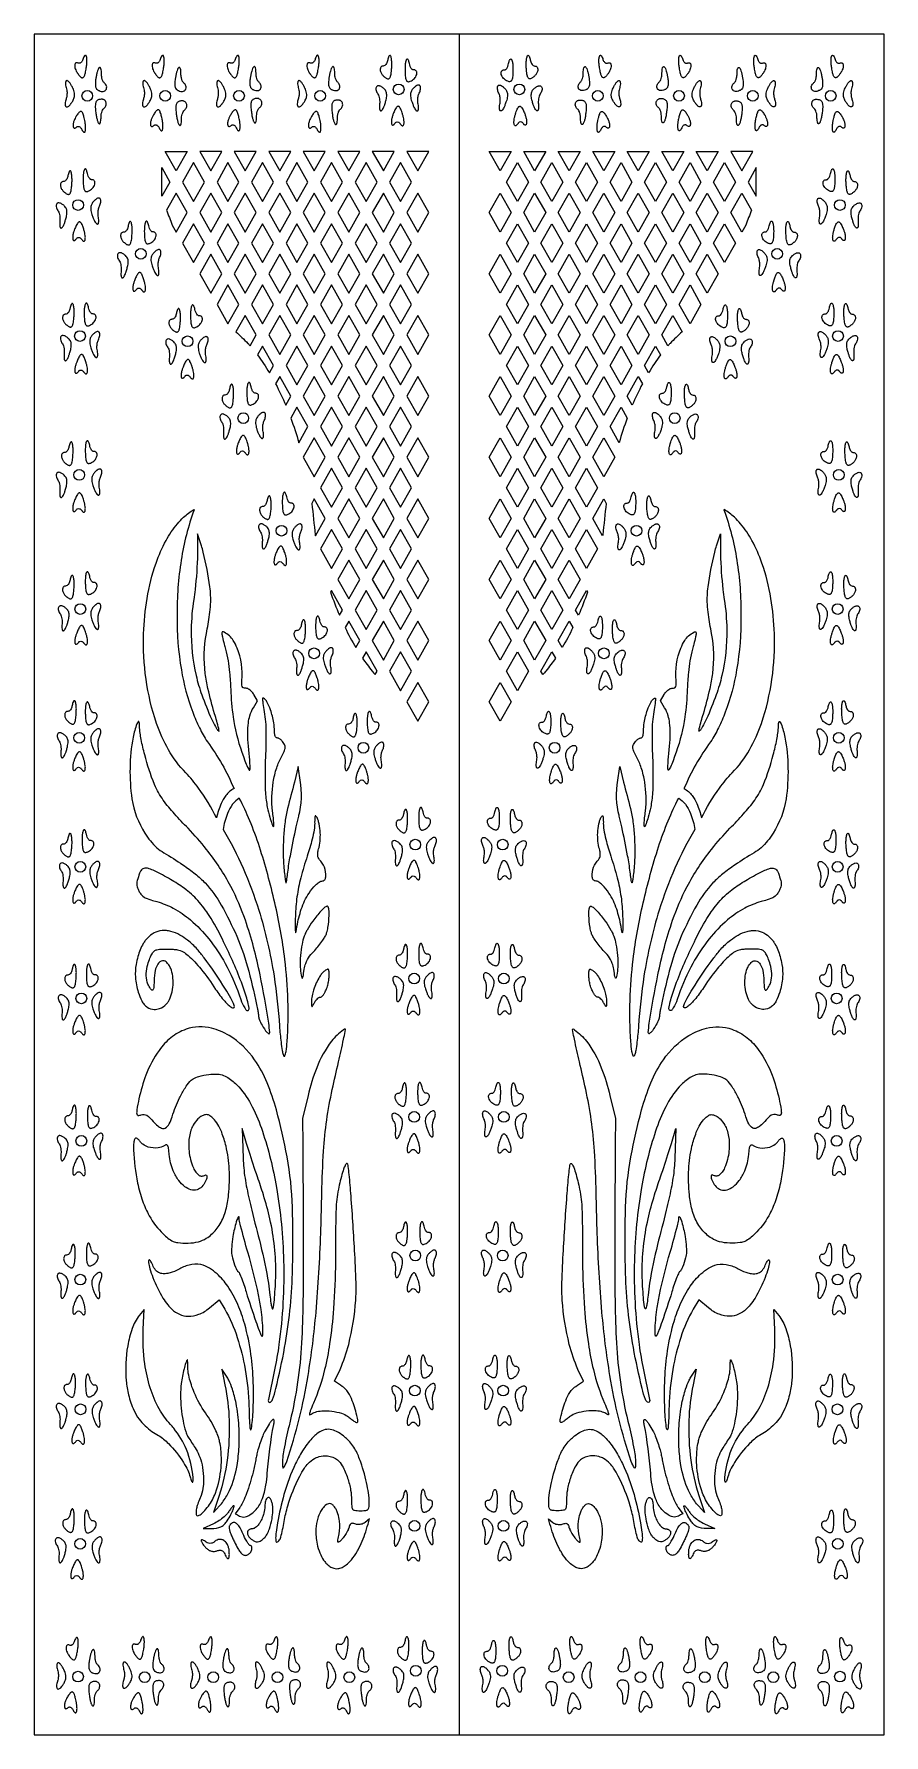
# Model space of a CAD drawing. Header units: millimetres. Extents: x 0 to 1000, y 0 to 2000.
import ezdxf

# ---------------------------------------------------------------- set-up
doc = ezdxf.new("R2010")
doc.units = ezdxf.units.MM
doc.layers.add('Layer_1', color=70, linetype='Continuous')

msp = doc.modelspace()

# ---------------------------------------------------------------- linework, layer by layer
at = {"layer": 'Layer_1'}
for points in [[(500, 0), (1000, 0), (1000, 2000), (500, 2000), (0, 2000), (0, 0)], [(167.3, 1839), (154.3, 1861.9), (180.2, 1861.9)], [(207.9, 1839), (220.8, 1861.9), (195, 1861.9)], [(248.5, 1839), (261.4, 1861.9), (235.6, 1861.9)], [(289.1, 1839), (302, 1861.9), (276.2, 1861.9)], [(329.7, 1839), (342.6, 1861.9), (316.8, 1861.9)], [(370.3, 1839), (383.3, 1861.9), (357.4, 1861.9)], [(411, 1839), (423.9, 1861.9), (398, 1861.9)], [(451.6, 1839), (464.5, 1861.9), (438.6, 1861.9)], [(548.4, 1839), (535.5, 1861.9), (561.4, 1861.9)], [(589, 1839), (576.1, 1861.9), (602, 1861.9)], [(629.7, 1839), (616.7, 1861.9), (642.6, 1861.9)], [(670.3, 1839), (657.4, 1861.9), (683.2, 1861.9)], [(710.9, 1839), (698, 1861.9), (723.8, 1861.9)], [(751.5, 1839), (738.6, 1861.9), (764.4, 1861.9)], [(792.1, 1839), (779.2, 1861.9), (805, 1861.9)], [(832.7, 1839), (845.7, 1861.9), (819.8, 1861.9)], [(150.5, 1809.3), (150.2, 1810.4), (150.2, 1843.1), (159.9, 1825.9)], [(174.6, 1825.9), (187.6, 1803.1), (200.5, 1825.9), (187.6, 1848.8)], [(215.3, 1825.9), (228.2, 1803.1), (241.1, 1825.9), (228.2, 1848.8)], [(255.9, 1825.9), (268.8, 1803.1), (281.7, 1825.9), (268.8, 1848.8)], [(296.5, 1825.9), (309.4, 1803.1), (322.3, 1825.9), (309.4, 1848.8)], [(337.1, 1825.9), (350, 1803.1), (363, 1825.9), (350, 1848.8)], [(377.7, 1825.9), (390.6, 1803.1), (403.6, 1825.9), (390.6, 1848.8)], [(418.3, 1825.9), (431.3, 1803.1), (444.2, 1825.9), (431.3, 1848.8)], [(581.7, 1825.9), (568.7, 1803.1), (555.8, 1825.9), (568.7, 1848.8)], [(622.3, 1825.9), (609.4, 1803.1), (596.4, 1825.9), (609.4, 1848.8)], [(662.9, 1825.9), (650, 1803.1), (637, 1825.9), (650, 1848.8)], [(703.5, 1825.9), (690.6, 1803.1), (677.7, 1825.9), (690.6, 1848.8)], [(744.1, 1825.9), (731.2, 1803.1), (718.3, 1825.9), (731.2, 1848.8)], [(784.7, 1825.9), (771.8, 1803.1), (758.9, 1825.9), (771.8, 1848.8)], [(825.4, 1825.9), (812.4, 1803.1), (799.5, 1825.9), (812.4, 1848.8)], [(849.5, 1809.3), (849.8, 1810.4), (849.8, 1843.1), (840.1, 1825.9)], [(195, 1790), (207.9, 1767.1), (220.8, 1790), (207.9, 1812.9)], [(235.6, 1790), (248.5, 1767.1), (261.4, 1790), (248.5, 1812.9)], [(276.2, 1790), (289.1, 1767.1), (302, 1790), (289.1, 1812.9)], [(316.8, 1790), (329.7, 1767.1), (342.6, 1790), (329.7, 1812.9)], [(357.4, 1790), (370.3, 1767.1), (383.3, 1790), (370.3, 1812.9)], [(398, 1790), (411, 1767.1), (423.9, 1790), (411, 1812.9)], [(438.6, 1790), (451.6, 1767.1), (464.5, 1790), (451.6, 1812.9)], [(561.4, 1790), (548.4, 1767.1), (535.5, 1790), (548.4, 1812.9)], [(602, 1790), (589, 1767.1), (576.1, 1790), (589, 1812.9)], [(642.6, 1790), (629.7, 1767.1), (616.7, 1790), (629.7, 1812.9)], [(683.2, 1790), (670.3, 1767.1), (657.4, 1790), (670.3, 1812.9)], [(723.8, 1790), (710.9, 1767.1), (698, 1790), (710.9, 1812.9)], [(764.4, 1790), (751.5, 1767.1), (738.6, 1790), (751.5, 1812.9)], [(805, 1790), (792.1, 1767.1), (779.2, 1790), (792.1, 1812.9)], [(174.6, 1754), (187.6, 1731.2), (200.5, 1754), (187.6, 1776.9)], [(215.3, 1754), (228.2, 1731.2), (241.1, 1754), (228.2, 1776.9)], [(255.9, 1754), (268.8, 1731.2), (281.7, 1754), (268.8, 1776.9)], [(296.5, 1754), (309.4, 1731.2), (322.3, 1754), (309.4, 1776.9)], [(337.1, 1754), (350, 1731.2), (363, 1754), (350, 1776.9)], [(377.7, 1754), (390.6, 1731.2), (403.6, 1754), (390.6, 1776.9)], [(418.3, 1754), (431.3, 1731.2), (444.2, 1754), (431.3, 1776.9)], [(581.7, 1754), (568.7, 1731.2), (555.8, 1754), (568.7, 1776.9)], [(622.3, 1754), (609.4, 1731.2), (596.4, 1754), (609.4, 1776.9)], [(662.9, 1754), (650, 1731.2), (637, 1754), (650, 1776.9)], [(703.5, 1754), (690.6, 1731.2), (677.7, 1754), (690.6, 1776.9)], [(744.1, 1754), (731.2, 1731.2), (718.3, 1754), (731.2, 1776.9)], [(784.7, 1754), (771.8, 1731.2), (758.9, 1754), (771.8, 1776.9)], [(825.4, 1754), (812.4, 1731.2), (799.5, 1754), (812.4, 1776.9)], [(195, 1718.1), (207.9, 1695.2), (220.8, 1718.1), (207.9, 1741)], [(235.6, 1718.1), (248.5, 1695.2), (261.4, 1718.1), (248.5, 1741)], [(276.2, 1718.1), (289.1, 1695.2), (302, 1718.1), (289.1, 1741)], [(316.8, 1718.1), (329.7, 1695.2), (342.6, 1718.1), (329.7, 1741)], [(357.4, 1718.1), (370.3, 1695.2), (383.3, 1718.1), (370.3, 1741)], [(398, 1718.1), (411, 1695.2), (423.9, 1718.1), (411, 1741)], [(438.6, 1718.1), (451.6, 1695.2), (464.5, 1718.1), (451.6, 1741)], [(561.4, 1718.1), (548.4, 1695.2), (535.5, 1718.1), (548.4, 1741)], [(602, 1718.1), (589, 1695.2), (576.1, 1718.1), (589, 1741)], [(642.6, 1718.1), (629.7, 1695.2), (616.7, 1718.1), (629.7, 1741)], [(683.2, 1718.1), (670.3, 1695.2), (657.4, 1718.1), (670.3, 1741)], [(723.8, 1718.1), (710.9, 1695.2), (698, 1718.1), (710.9, 1741)], [(764.4, 1718.1), (751.5, 1695.2), (738.6, 1718.1), (751.5, 1741)], [(805, 1718.1), (792.1, 1695.2), (779.2, 1718.1), (792.1, 1741)], [(215.3, 1682.1), (228.2, 1659.3), (241.1, 1682.1), (228.2, 1705)], [(255.9, 1682.1), (268.8, 1659.3), (281.7, 1682.1), (268.8, 1705)], [(296.5, 1682.1), (309.4, 1659.3), (322.3, 1682.1), (309.4, 1705)], [(337.1, 1682.1), (350, 1659.3), (363, 1682.1), (350, 1705)], [(377.7, 1682.1), (390.6, 1659.3), (403.6, 1682.1), (390.6, 1705)], [(418.3, 1682.1), (431.3, 1659.3), (444.2, 1682.1), (431.3, 1705)], [(581.7, 1682.1), (568.7, 1659.3), (555.8, 1682.1), (568.7, 1705)], [(622.3, 1682.1), (609.4, 1659.3), (596.4, 1682.1), (609.4, 1705)], [(662.9, 1682.1), (650, 1659.3), (637, 1682.1), (650, 1705)], [(703.5, 1682.1), (690.6, 1659.3), (677.7, 1682.1), (690.6, 1705)], [(744.1, 1682.1), (731.2, 1659.3), (718.3, 1682.1), (731.2, 1705)], [(784.7, 1682.1), (771.8, 1659.3), (758.9, 1682.1), (771.8, 1705)], [(276.2, 1646.2), (289.1, 1623.3), (302, 1646.2), (289.1, 1669.1)], [(316.8, 1646.2), (329.7, 1623.3), (342.6, 1646.2), (329.7, 1669.1)], [(357.4, 1646.2), (370.3, 1623.3), (383.3, 1646.2), (370.3, 1669.1)], [(398, 1646.2), (411, 1623.3), (423.9, 1646.2), (411, 1669.1)], [(438.6, 1646.2), (451.6, 1623.3), (464.5, 1646.2), (451.6, 1669.1)], [(561.4, 1646.2), (548.4, 1623.3), (535.5, 1646.2), (548.4, 1669.1)], [(602, 1646.2), (589, 1623.3), (576.1, 1646.2), (589, 1669.1)], [(642.6, 1646.2), (629.7, 1623.3), (616.7, 1646.2), (629.7, 1669.1)], [(683.2, 1646.2), (670.3, 1623.3), (657.4, 1646.2), (670.3, 1669.1)], [(723.8, 1646.2), (710.9, 1623.3), (698, 1646.2), (710.9, 1669.1)], [(296.5, 1610.3), (309.4, 1587.4), (322.3, 1610.3), (309.4, 1633.1)], [(337.1, 1610.3), (350, 1587.4), (363, 1610.3), (350, 1633.1)], [(377.7, 1610.3), (390.6, 1587.4), (403.6, 1610.3), (390.6, 1633.1)], [(418.3, 1610.3), (431.3, 1587.4), (444.2, 1610.3), (431.3, 1633.1)], [(581.7, 1610.3), (568.7, 1587.4), (555.8, 1610.3), (568.7, 1633.1)], [(622.3, 1610.3), (609.4, 1587.4), (596.4, 1610.3), (609.4, 1633.1)], [(662.9, 1610.3), (650, 1587.4), (637, 1610.3), (650, 1633.1)], [(703.5, 1610.3), (690.6, 1587.4), (677.7, 1610.3), (690.6, 1633.1)], [(316.8, 1574.3), (329.7, 1551.4), (342.6, 1574.3), (329.7, 1597.2)], [(357.4, 1574.3), (370.3, 1551.4), (383.3, 1574.3), (370.3, 1597.2)], [(398, 1574.3), (411, 1551.4), (423.9, 1574.3), (411, 1597.2)], [(438.6, 1574.3), (451.6, 1551.4), (464.5, 1574.3), (451.6, 1597.2)], [(561.4, 1574.3), (548.4, 1551.4), (535.5, 1574.3), (548.4, 1597.2)], [(602, 1574.3), (589, 1551.4), (576.1, 1574.3), (589, 1597.2)], [(642.6, 1574.3), (629.7, 1551.4), (616.7, 1574.3), (629.7, 1597.2)], [(683.2, 1574.3), (670.3, 1551.4), (657.4, 1574.3), (670.3, 1597.2)], [(337.1, 1538.4), (350, 1515.5), (363, 1538.4), (350, 1561.2)], [(377.7, 1538.4), (390.6, 1515.5), (403.6, 1538.4), (390.6, 1561.2)], [(418.3, 1538.4), (431.3, 1515.5), (444.2, 1538.4), (431.3, 1561.2)], [(581.7, 1538.4), (568.7, 1515.5), (555.8, 1538.4), (568.7, 1561.2)], [(622.3, 1538.4), (609.4, 1515.5), (596.4, 1538.4), (609.4, 1561.2)], [(662.9, 1538.4), (650, 1515.5), (637, 1538.4), (650, 1561.2)], [(316.8, 1502.4), (329.7, 1479.5), (342.6, 1502.4), (329.7, 1525.3)], [(357.4, 1502.4), (370.3, 1479.5), (383.3, 1502.4), (370.3, 1525.3)], [(398, 1502.4), (411, 1479.5), (423.9, 1502.4), (411, 1525.3)], [(438.6, 1502.4), (451.6, 1479.5), (464.5, 1502.4), (451.6, 1525.3)], [(561.4, 1502.4), (548.4, 1479.5), (535.5, 1502.4), (548.4, 1525.3)], [(602, 1502.4), (589, 1479.5), (576.1, 1502.4), (589, 1525.3)], [(642.6, 1502.4), (629.7, 1479.5), (616.7, 1502.4), (629.7, 1525.3)], [(683.2, 1502.4), (670.3, 1479.5), (657.4, 1502.4), (670.3, 1525.3)], [(337.1, 1466.5), (350, 1443.6), (363, 1466.5), (350, 1489.4)], [(377.7, 1466.5), (390.6, 1443.6), (403.6, 1466.5), (390.6, 1489.4)], [(418.3, 1466.5), (431.3, 1443.6), (444.2, 1466.5), (431.3, 1489.4)], [(581.7, 1466.5), (568.7, 1443.6), (555.8, 1466.5), (568.7, 1489.4)], [(622.3, 1466.5), (609.4, 1443.6), (596.4, 1466.5), (609.4, 1489.4)], [(662.9, 1466.5), (650, 1443.6), (637, 1466.5), (650, 1489.4)], [(357.4, 1430.5), (370.3, 1407.7), (383.3, 1430.5), (370.3, 1453.4)], [(398, 1430.5), (411, 1407.7), (423.9, 1430.5), (411, 1453.4)], [(438.6, 1430.5), (451.6, 1407.7), (464.5, 1430.5), (451.6, 1453.4)], [(561.4, 1430.5), (548.4, 1407.7), (535.5, 1430.5), (548.4, 1453.4)], [(602, 1430.5), (589, 1407.7), (576.1, 1430.5), (589, 1453.4)], [(642.6, 1430.5), (629.7, 1407.7), (616.7, 1430.5), (629.7, 1453.4)], [(337.1, 1394.6), (350, 1371.7), (363, 1394.6), (350, 1417.5)], [(377.7, 1394.6), (390.6, 1371.7), (403.6, 1394.6), (390.6, 1417.5)], [(418.3, 1394.6), (431.3, 1371.7), (444.2, 1394.6), (431.3, 1417.5)], [(581.7, 1394.6), (568.7, 1371.7), (555.8, 1394.6), (568.7, 1417.5)], [(622.3, 1394.6), (609.4, 1371.7), (596.4, 1394.6), (609.4, 1417.5)], [(662.9, 1394.6), (650, 1371.7), (637, 1394.6), (650, 1417.5)], [(357.4, 1358.6), (370.3, 1335.8), (383.3, 1358.6), (370.3, 1381.5)], [(398, 1358.6), (411, 1335.8), (423.9, 1358.6), (411, 1381.5)], [(438.6, 1358.6), (451.6, 1335.8), (464.5, 1358.6), (451.6, 1381.5)], [(561.4, 1358.6), (548.4, 1335.8), (535.5, 1358.6), (548.4, 1381.5)], [(602, 1358.6), (589, 1335.8), (576.1, 1358.6), (589, 1381.5)], [(642.6, 1358.6), (629.7, 1335.8), (616.7, 1358.6), (629.7, 1381.5)], [(377.7, 1322.7), (390.6, 1299.8), (403.6, 1322.7), (390.6, 1345.6)], [(418.3, 1322.7), (431.3, 1299.8), (444.2, 1322.7), (431.3, 1345.6)], [(581.7, 1322.7), (568.7, 1299.8), (555.8, 1322.7), (568.7, 1345.6)], [(622.3, 1322.7), (609.4, 1299.8), (596.4, 1322.7), (609.4, 1345.6)], [(398, 1286.8), (411, 1263.9), (423.9, 1286.8), (411, 1309.6)], [(438.6, 1286.8), (451.6, 1263.9), (464.5, 1286.8), (451.6, 1309.6)], [(561.4, 1286.8), (548.4, 1263.9), (535.5, 1286.8), (548.4, 1309.6)], [(602, 1286.8), (589, 1263.9), (576.1, 1286.8), (589, 1309.6)], [(418.3, 1250.8), (431.3, 1227.9), (444.2, 1250.8), (431.3, 1273.7)], [(581.7, 1250.8), (568.7, 1227.9), (555.8, 1250.8), (568.7, 1273.7)], [(438.6, 1214.9), (451.6, 1192), (464.5, 1214.9), (451.6, 1237.7)], [(561.4, 1214.9), (548.4, 1192), (535.5, 1214.9), (548.4, 1237.7)]]:
    msp.add_lwpolyline(points, close=True, dxfattribs=at)
msp.add_lwpolyline([(500, 2000), (500, 0)], dxfattribs=at)
for points in [[(51.6, 1953.3, 0.030281), (51.8, 1953.1, 0.010385), (52.9, 1951.6, 0.018584), (53.9, 1950.4, 0.044191), (55.2, 1949.3, 0.083043), (56.2, 1948.7, 0.023493), (56.5, 1948.6, 0.163334), (57.6, 1948.7, 0.088044), (58.3, 1949.2, 0.061601), (59, 1950.2, 0.037403), (59.7, 1951.8, 0.018815), (60.1, 1953.3, 0.015568), (60.7, 1955.7, 0.013667), (61.7, 1961.6, 0.019099), (62.2, 1966.2, 0.028613), (62.2, 1970.4, 0.031667), (62, 1972.6, 0.046614), (61.6, 1974, 0.06728), (61.2, 1974.6, 0.068445), (60.9, 1974.9, 0.216857), (60.4, 1975, 0.138883), (59.7, 1974.6, 0.046067), (59.4, 1974.2, 0.061746), (58.3, 1972.2, 0.021434), (57.5, 1969.9, -0.054839), (56.8, 1968.2, -0.067514), (55.7, 1966.9, -0.051764), (54.9, 1966.2, -0.044081), (54.3, 1965.9, -0.096623), (53.2, 1965.7, -0.102558), (52, 1965.9, 0.075396), (50.6, 1966.3, 0.159348), (49.2, 1966, 0.059227), (49.1, 1965.9, 0.087292), (48.6, 1965.3, 0.064127), (48.3, 1964.9, 0.079155), (48, 1963.4, 0.048591), (48, 1961.8, 0.05218), (48.6, 1959.1, 0.03963), (49.7, 1956.4, 0.01531), (50.2, 1955.5, 0.031506), (51.5, 1953.6, 0.027544)], [(73.4, 1951.2, 0.0104), (72.7, 1947.3, 0.009699), (72.3, 1944.7, 0.017722), (72.2, 1942.1, 0.025692), (72.2, 1939.9, 0.043354), (72.5, 1937.8, 0.055109), (73.1, 1936.2, 0.084858), (74.4, 1934.6, 0.034164), (74.9, 1934.2, 0.041773), (75.9, 1933.6, 0.025995), (76.6, 1933.4, 0.045627), (79.1, 1932.6, 0.086276), (81.4, 1932.5, 0.10281), (83.4, 1933.2, 0.050373), (84, 1933.7, 0.034651), (84.5, 1934.2, 0.064758), (85.1, 1935.3, 0.137048), (85.5, 1938, 0.082542), (84.8, 1940, 0.068191), (83.5, 1941.8, 0.037334), (82.4, 1942.9, -0.084509), (81.3, 1944.2, -0.028315), (80.9, 1945.1, -0.048823), (79.9, 1948.3, -0.051432), (79.4, 1953.1, 0.023645), (79.3, 1956.5, 0.045106), (78.8, 1959.1, 0.05724), (78.4, 1960, 0.0411), (78.1, 1960.4, 0.088791), (77.8, 1960.7, 0.136218), (77.4, 1960.7, 0.107044), (77, 1960.6, 0.100264), (76.4, 1960.1, 0.067566), (75.4, 1958.4, 0.037103), (74.3, 1955.3, 0.022204), (73.5, 1951.6, 0.000088)], [(142.6, 1953.3, 0.030281), (142.8, 1953.1, 0.010385), (143.9, 1951.6, 0.018584), (144.9, 1950.4, 0.044191), (146.1, 1949.3, 0.083043), (147.2, 1948.7, 0.023493), (147.5, 1948.6, 0.163334), (148.6, 1948.7, 0.088044), (149.3, 1949.2, 0.061601), (149.9, 1950.2, 0.037403), (150.6, 1951.8, 0.018815), (151.1, 1953.3, 0.015568), (151.7, 1955.7, 0.013667), (152.7, 1961.6, 0.019099), (153.2, 1966.2, 0.028613), (153.2, 1970.4, 0.031667), (152.9, 1972.6, 0.046614), (152.5, 1974, 0.06728), (152.2, 1974.6, 0.068445), (151.9, 1974.9, 0.216857), (151.4, 1975, 0.138883), (150.7, 1974.6, 0.046067), (150.4, 1974.2, 0.061746), (149.3, 1972.2, 0.021434), (148.5, 1969.9, -0.054839), (147.8, 1968.2, -0.067514), (146.7, 1966.9, -0.051764), (145.9, 1966.2, -0.044081), (145.3, 1965.9, -0.096623), (144.2, 1965.7, -0.102558), (143, 1965.9, 0.075396), (141.6, 1966.3, 0.159348), (140.2, 1966, 0.059227), (140.1, 1965.9, 0.087292), (139.5, 1965.3, 0.064127), (139.3, 1964.9, 0.079155), (139, 1963.4, 0.048591), (139, 1961.8, 0.05218), (139.6, 1959.1, 0.03963), (140.7, 1956.4, 0.01531), (141.2, 1955.5, 0.031506), (142.4, 1953.6, 0.027544)], [(166.9, 1951.2, 0.0104), (166.2, 1947.3, 0.009699), (165.8, 1944.7, 0.017722), (165.7, 1942.1, 0.025692), (165.7, 1939.9, 0.043354), (166, 1937.8, 0.055109), (166.6, 1936.2, 0.084858), (167.9, 1934.6, 0.034164), (168.4, 1934.2, 0.041773), (169.4, 1933.6, 0.025995), (170.1, 1933.4, 0.045627), (172.6, 1932.6, 0.086276), (174.9, 1932.5, 0.10281), (176.9, 1933.2, 0.050373), (177.5, 1933.7, 0.034651), (178, 1934.2, 0.064758), (178.6, 1935.3, 0.137048), (178.9, 1938, 0.082542), (178.3, 1940, 0.068191), (177, 1941.8, 0.037334), (175.9, 1942.9, -0.084509), (174.8, 1944.2, -0.028315), (174.4, 1945.1, -0.048823), (173.4, 1948.3, -0.051432), (172.9, 1953.1, 0.023645), (172.8, 1956.5, 0.045106), (172.3, 1959.1, 0.05724), (171.9, 1960, 0.0411), (171.6, 1960.4, 0.088791), (171.3, 1960.7, 0.136218), (170.9, 1960.7, 0.107044), (170.5, 1960.6, 0.100264), (169.9, 1960.1, 0.067566), (168.9, 1958.4, 0.037103), (167.8, 1955.3, 0.022204), (167, 1951.6, 0.000088)], [(230.9, 1953.3, 0.030281), (231.1, 1953.1, 0.010385), (232.2, 1951.6, 0.018584), (233.2, 1950.4, 0.044191), (234.4, 1949.3, 0.083043), (235.5, 1948.7, 0.023493), (235.8, 1948.6, 0.163334), (236.9, 1948.7, 0.088044), (237.6, 1949.2, 0.061601), (238.2, 1950.2, 0.037403), (238.9, 1951.8, 0.018815), (239.4, 1953.3, 0.015568), (239.9, 1955.7, 0.013667), (241, 1961.6, 0.019099), (241.4, 1966.2, 0.028613), (241.5, 1970.4, 0.031667), (241.2, 1972.6, 0.046614), (240.8, 1974, 0.06728), (240.5, 1974.6, 0.068445), (240.2, 1974.9, 0.216857), (239.7, 1975, 0.138883), (239, 1974.6, 0.046067), (238.7, 1974.2, 0.061746), (237.6, 1972.2, 0.021434), (236.8, 1969.9, -0.054839), (236, 1968.2, -0.067514), (235, 1966.9, -0.051764), (234.2, 1966.2, -0.044081), (233.5, 1965.9, -0.096623), (232.5, 1965.7, -0.102558), (231.3, 1965.9, 0.075396), (229.9, 1966.3, 0.159348), (228.5, 1966, 0.059227), (228.4, 1965.9, 0.087292), (227.8, 1965.3, 0.064127), (227.6, 1964.9, 0.079155), (227.2, 1963.4, 0.048591), (227.3, 1961.8, 0.05218), (227.9, 1959.1, 0.03963), (229, 1956.4, 0.01531), (229.5, 1955.5, 0.031506), (230.7, 1953.6, 0.027544)], [(255.2, 1952.2, 0.0104), (254.5, 1948.3, 0.009699), (254.1, 1945.6, 0.017722), (253.9, 1943.1, 0.025692), (254, 1940.8, 0.043354), (254.3, 1938.7, 0.055109), (254.9, 1937.2, 0.084858), (256.2, 1935.6, 0.034164), (256.7, 1935.2, 0.041773), (257.7, 1934.6, 0.025995), (258.4, 1934.3, 0.045627), (260.8, 1933.6, 0.086276), (263.2, 1933.5, 0.10281), (265.2, 1934.2, 0.050373), (265.8, 1934.7, 0.034651), (266.3, 1935.1, 0.064758), (266.9, 1936.2, 0.137048), (267.2, 1938.9, 0.082542), (266.6, 1941, 0.068191), (265.3, 1942.8, 0.037334), (264.2, 1943.8, -0.084509), (263.1, 1945.2, -0.028315), (262.7, 1946, -0.048823), (261.7, 1949.2, -0.051432), (261.2, 1954.1, 0.023645), (261, 1957.5, 0.045106), (260.6, 1960.1, 0.05724), (260.2, 1961, 0.0411), (259.9, 1961.4, 0.088791), (259.6, 1961.6, 0.136218), (259.2, 1961.7, 0.107044), (258.8, 1961.5, 0.100264), (258.2, 1961, 0.067566), (257.2, 1959.4, 0.037103), (256.1, 1956.2, 0.022204), (255.2, 1952.6, 0.000088)], [(324.7, 1953.3, 0.030281), (324.9, 1953.1, 0.010385), (326, 1951.6, 0.018584), (327, 1950.4, 0.044191), (328.3, 1949.3, 0.083043), (329.3, 1948.7, 0.023493), (329.6, 1948.6, 0.163334), (330.7, 1948.7, 0.088044), (331.4, 1949.2, 0.061601), (332.1, 1950.2, 0.037403), (332.8, 1951.8, 0.018815), (333.2, 1953.3, 0.015568), (333.8, 1955.7, 0.013667), (334.8, 1961.6, 0.019099), (335.3, 1966.2, 0.028613), (335.3, 1970.4, 0.031667), (335, 1972.6, 0.046614), (334.6, 1974, 0.06728), (334.3, 1974.6, 0.068445), (334, 1974.9, 0.216857), (333.5, 1975, 0.138883), (332.8, 1974.6, 0.046067), (332.5, 1974.2, 0.061746), (331.4, 1972.2, 0.021434), (330.6, 1969.9, -0.054839), (329.9, 1968.2, -0.067514), (328.8, 1966.9, -0.051764), (328, 1966.2, -0.044081), (327.4, 1965.9, -0.096623), (326.3, 1965.7, -0.102558), (325.1, 1965.9, 0.075396), (323.7, 1966.3, 0.159348), (322.3, 1966, 0.059227), (322.2, 1965.9, 0.087292), (321.7, 1965.3, 0.064127), (321.4, 1964.9, 0.079155), (321.1, 1963.4, 0.048591), (321.1, 1961.8, 0.05218), (321.7, 1959.1, 0.03963), (322.8, 1956.4, 0.01531), (323.3, 1955.5, 0.031506), (324.6, 1953.6, 0.027544)], [(347.7, 1952.2, 0.0104), (347, 1948.3, 0.009699), (346.7, 1945.6, 0.017722), (346.5, 1943.1, 0.025692), (346.5, 1940.8, 0.043354), (346.9, 1938.7, 0.055109), (347.5, 1937.2, 0.084858), (348.7, 1935.6, 0.034164), (349.2, 1935.2, 0.041773), (350.3, 1934.6, 0.025995), (350.9, 1934.3, 0.045627), (353.4, 1933.6, 0.086276), (355.8, 1933.5, 0.10281), (357.8, 1934.2, 0.050373), (358.4, 1934.7, 0.034651), (358.9, 1935.1, 0.064758), (359.5, 1936.2, 0.137048), (359.8, 1938.9, 0.082542), (359.1, 1941, 0.068191), (357.9, 1942.8, 0.037334), (356.8, 1943.8, -0.084509), (355.7, 1945.2, -0.028315), (355.3, 1946, -0.048823), (354.3, 1949.2, -0.051432), (353.8, 1954.1, 0.023645), (353.6, 1957.5, 0.045106), (353.1, 1960.1, 0.05724), (352.7, 1961, 0.0411), (352.5, 1961.4, 0.088791), (352.1, 1961.6, 0.136218), (351.7, 1961.7, 0.107044), (351.3, 1961.5, 0.100264), (350.8, 1961, 0.067566), (349.8, 1959.4, 0.037103), (348.7, 1956.2, 0.022204), (347.8, 1952.6, 0.000088)], [(411.9, 1949.8, 0.042238), (412.1, 1949.7, 0.006861), (413.1, 1948.9, 0.031859), (414.4, 1948, 0.059579), (415.7, 1947.5, 0.103765), (416.9, 1947.3, 0.10879), (417.7, 1947.6, 0.056634), (418.2, 1947.9, 0.085792), (419, 1949.1, 0.04246), (419.5, 1950.3, 0.03427), (420.1, 1952.9, 0.017922), (420.5, 1956.2, 0.012139), (420.9, 1961.6, 0.020155), (420.9, 1966.5, 0.033254), (420.5, 1971.1, 0.036316), (420, 1973.2, 0.057031), (419.5, 1974.4, 0.099605), (419, 1974.9, 0.242127), (418.4, 1974.9, 0.078306), (418.1, 1974.7, 0.103568), (417.5, 1973.8, 0.051956), (416.6, 1971.5, 0.017994), (416.1, 1969.3, 0.003662), (415.9, 1968.3, -0.109523), (414.1, 1964.3, -0.050835), (413.2, 1963.3, -0.038069), (412.6, 1962.8, -0.144603), (410.8, 1962.3, 0.076481), (409.4, 1962.1, 0.095384), (408.4, 1961.4, 0.05498), (408.1, 1961.1, 0.097739), (407.5, 1959.7, 0.078518), (407.3, 1958, 0.058011), (407.6, 1956.1, 0.049878), (408.3, 1954.3, 0.067216), (410.2, 1951.5, 0.047121), (411.7, 1950, 0.038354)], [(436.5, 1958.3, 0.003253), (436.6, 1955.6, 0.008435), (436.7, 1952.4, 0.019316), (437, 1949.3, 0.031207), (437.5, 1947, 0.05063), (438.1, 1945.4, 0.053508), (438.6, 1944.7, 0.075922), (439.3, 1944.2, 0.064269), (439.8, 1944, 0.115785), (441.1, 1943.9, 0.064739), (442.6, 1944.4, 0.042017), (445.4, 1945.9, 0.058412), (447.6, 1947.7, 0.051084), (449.1, 1949.8, 0.076814), (450.2, 1952.4, 0.067461), (450.4, 1954.2, 0.028547), (450.4, 1954.9, 0.062626), (450.1, 1955.8, 0.154826), (448.9, 1957.3, 0.100811), (448, 1957.7, 0.072514), (446.4, 1957.9, -0.13496), (445.3, 1958.2, -0.075147), (444.6, 1958.7, -0.064024), (443.3, 1960.4, -0.037081), (442.6, 1962, -0.048426), (441.7, 1965.2, 0.023121), (441.1, 1967.6, 0.047414), (440.4, 1969.2, 0.021174), (440.1, 1969.7, 0.037552), (439.9, 1970.1, 0.08105), (439.5, 1970.5, 0.234329), (438.8, 1970.6, 0.124177), (438.3, 1970.2, 0.076339), (437.7, 1969.2, 0.045949), (437.1, 1967, 0.031898), (436.6, 1962.8, 0.01947), (436.5, 1958.8, 0.000845)], [(563.5, 1958.3, -0.003253), (563.4, 1955.6, -0.008435), (563.3, 1952.4, -0.019316), (563, 1949.3, -0.031207), (562.5, 1947, -0.05063), (561.9, 1945.4, -0.053508), (561.4, 1944.7, -0.075922), (560.7, 1944.2, -0.064269), (560.2, 1944, -0.115785), (558.9, 1943.9, -0.064739), (557.4, 1944.4, -0.042017), (554.6, 1945.9, -0.058412), (552.4, 1947.7, -0.051084), (550.9, 1949.8, -0.076814), (549.8, 1952.4, -0.067461), (549.6, 1954.2, -0.028547), (549.6, 1954.9, -0.062626), (549.9, 1955.8, -0.154826), (551.1, 1957.3, -0.100811), (552, 1957.7, -0.072514), (553.6, 1957.9, 0.13496), (554.7, 1958.2, 0.075147), (555.4, 1958.7, 0.064024), (556.7, 1960.4, 0.037081), (557.4, 1962, 0.048426), (558.3, 1965.2, -0.023121), (558.9, 1967.6, -0.047414), (559.6, 1969.2, -0.021174), (559.9, 1969.7, -0.037552), (560.1, 1970.1, -0.08105), (560.5, 1970.5, -0.234329), (561.2, 1970.6, -0.124177), (561.7, 1970.2, -0.076339), (562.3, 1969.2, -0.045949), (562.9, 1967, -0.031898), (563.4, 1962.8, -0.01947), (563.5, 1958.8, -0.000845)], [(588.1, 1949.8, -0.042238), (587.9, 1949.7, -0.006861), (586.9, 1948.9, -0.031859), (585.6, 1948, -0.059579), (584.3, 1947.5, -0.103765), (583.1, 1947.3, -0.10879), (582.3, 1947.6, -0.056634), (581.8, 1947.9, -0.085792), (581, 1949.1, -0.04246), (580.5, 1950.3, -0.03427), (579.9, 1952.9, -0.017922), (579.5, 1956.2, -0.012139), (579.1, 1961.6, -0.020155), (579.1, 1966.5, -0.033254), (579.5, 1971.1, -0.036316), (580, 1973.2, -0.057031), (580.5, 1974.4, -0.099605), (581, 1974.9, -0.242127), (581.6, 1974.9, -0.078306), (581.9, 1974.7, -0.103568), (582.5, 1973.8, -0.051956), (583.4, 1971.5, -0.017994), (583.9, 1969.3, -0.003662), (584.1, 1968.3, 0.109523), (585.9, 1964.3, 0.050835), (586.8, 1963.3, 0.038069), (587.4, 1962.8, 0.144603), (589.2, 1962.3, -0.076481), (590.6, 1962.1, -0.095384), (591.6, 1961.4, -0.05498), (591.9, 1961.1, -0.097739), (592.5, 1959.7, -0.078518), (592.7, 1958, -0.058011), (592.4, 1956.1, -0.049878), (591.7, 1954.3, -0.067216), (589.8, 1951.5, -0.047121), (588.3, 1950, -0.038354)], [(652.3, 1952.2, -0.0104), (653, 1948.3, -0.009699), (653.3, 1945.6, -0.017722), (653.5, 1943.1, -0.025692), (653.5, 1940.8, -0.043354), (653.1, 1938.7, -0.055109), (652.5, 1937.2, -0.084858), (651.3, 1935.6, -0.034164), (650.8, 1935.2, -0.041773), (649.7, 1934.6, -0.025995), (649.1, 1934.3, -0.045627), (646.6, 1933.6, -0.086276), (644.2, 1933.5, -0.10281), (642.2, 1934.2, -0.050373), (641.6, 1934.7, -0.034651), (641.1, 1935.1, -0.064758), (640.5, 1936.2, -0.137048), (640.2, 1938.9, -0.082542), (640.9, 1941, -0.068191), (642.1, 1942.8, -0.037334), (643.2, 1943.8, 0.084509), (644.3, 1945.2, 0.028315), (644.7, 1946, 0.048823), (645.7, 1949.2, 0.051432), (646.2, 1954.1, -0.023645), (646.4, 1957.5, -0.045106), (646.9, 1960.1, -0.05724), (647.3, 1961, -0.0411), (647.5, 1961.4, -0.088791), (647.9, 1961.6, -0.136218), (648.3, 1961.7, -0.107044), (648.7, 1961.5, -0.100264), (649.2, 1961, -0.067566), (650.2, 1959.4, -0.037103), (651.3, 1956.2, -0.022204), (652.2, 1952.6, -0.000088)], [(675.3, 1953.3, -0.030281), (675.1, 1953.1, -0.010385), (674, 1951.6, -0.018584), (673, 1950.4, -0.044191), (671.7, 1949.3, -0.083043), (670.7, 1948.7, -0.023493), (670.4, 1948.6, -0.163334), (669.3, 1948.7, -0.088044), (668.6, 1949.2, -0.061601), (667.9, 1950.2, -0.037403), (667.2, 1951.8, -0.018815), (666.8, 1953.3, -0.015568), (666.2, 1955.7, -0.013667), (665.2, 1961.6, -0.019099), (664.7, 1966.2, -0.028613), (664.7, 1970.4, -0.031667), (665, 1972.6, -0.046614), (665.4, 1974, -0.06728), (665.7, 1974.6, -0.068445), (666, 1974.9, -0.216857), (666.5, 1975, -0.138883), (667.2, 1974.6, -0.046067), (667.5, 1974.2, -0.061746), (668.6, 1972.2, -0.021434), (669.4, 1969.9, 0.054839), (670.1, 1968.2, 0.067514), (671.2, 1966.9, 0.051764), (672, 1966.2, 0.044081), (672.6, 1965.9, 0.096623), (673.7, 1965.7, 0.102558), (674.9, 1965.9, -0.075396), (676.3, 1966.3, -0.159348), (677.7, 1966, -0.059227), (677.8, 1965.9, -0.087292), (678.3, 1965.3, -0.064127), (678.6, 1964.9, -0.079155), (678.9, 1963.4, -0.048591), (678.9, 1961.8, -0.05218), (678.3, 1959.1, -0.03963), (677.2, 1956.4, -0.01531), (676.7, 1955.5, -0.031506), (675.4, 1953.6, -0.027544)], [(744.8, 1952.2, -0.0104), (745.5, 1948.3, -0.009699), (745.9, 1945.6, -0.017722), (746.1, 1943.1, -0.025692), (746, 1940.8, -0.043354), (745.7, 1938.7, -0.055109), (745.1, 1937.2, -0.084858), (743.8, 1935.6, -0.034164), (743.3, 1935.2, -0.041773), (742.3, 1934.6, -0.025995), (741.6, 1934.3, -0.045627), (739.2, 1933.6, -0.086276), (736.8, 1933.5, -0.10281), (734.8, 1934.2, -0.050373), (734.2, 1934.7, -0.034651), (733.7, 1935.1, -0.064758), (733.1, 1936.2, -0.137048), (732.8, 1938.9, -0.082542), (733.4, 1941, -0.068191), (734.7, 1942.8, -0.037334), (735.8, 1943.8, 0.084509), (736.9, 1945.2, 0.028315), (737.3, 1946, 0.048823), (738.3, 1949.2, 0.051432), (738.8, 1954.1, -0.023645), (739, 1957.5, -0.045106), (739.4, 1960.1, -0.05724), (739.8, 1961, -0.0411), (740.1, 1961.4, -0.088791), (740.4, 1961.6, -0.136218), (740.8, 1961.7, -0.107044), (741.2, 1961.5, -0.100264), (741.8, 1961, -0.067566), (742.8, 1959.4, -0.037103), (743.9, 1956.2, -0.022204), (744.8, 1952.6, -0.000088)], [(769.1, 1953.3, -0.030281), (768.9, 1953.1, -0.010385), (767.8, 1951.6, -0.018584), (766.8, 1950.4, -0.044191), (765.6, 1949.3, -0.083043), (764.5, 1948.7, -0.023493), (764.2, 1948.6, -0.163334), (763.1, 1948.7, -0.088044), (762.4, 1949.2, -0.061601), (761.8, 1950.2, -0.037403), (761.1, 1951.8, -0.018815), (760.6, 1953.3, -0.015568), (760.1, 1955.7, -0.013667), (759, 1961.6, -0.019099), (758.6, 1966.2, -0.028613), (758.5, 1970.4, -0.031667), (758.8, 1972.6, -0.046614), (759.2, 1974, -0.06728), (759.5, 1974.6, -0.068445), (759.8, 1974.9, -0.216857), (760.3, 1975, -0.138883), (761, 1974.6, -0.046067), (761.3, 1974.2, -0.061746), (762.4, 1972.2, -0.021434), (763.2, 1969.9, 0.054839), (764, 1968.2, 0.067514), (765, 1966.9, 0.051764), (765.8, 1966.2, 0.044081), (766.5, 1965.9, 0.096623), (767.5, 1965.7, 0.102558), (768.7, 1965.9, -0.075396), (770.1, 1966.3, -0.159348), (771.5, 1966, -0.059227), (771.6, 1965.9, -0.087292), (772.2, 1965.3, -0.064127), (772.4, 1964.9, -0.079155), (772.8, 1963.4, -0.048591), (772.7, 1961.8, -0.05218), (772.1, 1959.1, -0.03963), (771, 1956.4, -0.01531), (770.5, 1955.5, -0.031506), (769.3, 1953.6, -0.027544)], [(833.1, 1951.2, -0.0104), (833.8, 1947.3, -0.009699), (834.2, 1944.7, -0.017722), (834.3, 1942.1, -0.025692), (834.3, 1939.9, -0.043354), (834, 1937.8, -0.055109), (833.4, 1936.2, -0.084858), (832.1, 1934.6, -0.034164), (831.6, 1934.2, -0.041773), (830.6, 1933.6, -0.025995), (829.9, 1933.4, -0.045627), (827.4, 1932.6, -0.086276), (825.1, 1932.5, -0.10281), (823.1, 1933.2, -0.050373), (822.5, 1933.7, -0.034651), (822, 1934.2, -0.064758), (821.4, 1935.3, -0.137048), (821.1, 1938, -0.082542), (821.7, 1940, -0.068191), (823, 1941.8, -0.037334), (824.1, 1942.9, 0.084509), (825.2, 1944.2, 0.028315), (825.6, 1945.1, 0.048823), (826.6, 1948.3, 0.051432), (827.1, 1953.1, -0.023645), (827.2, 1956.5, -0.045106), (827.7, 1959.1, -0.05724), (828.1, 1960, -0.0411), (828.4, 1960.4, -0.088791), (828.7, 1960.7, -0.136218), (829.1, 1960.7, -0.107044), (829.5, 1960.6, -0.100264), (830.1, 1960.1, -0.067566), (831.1, 1958.4, -0.037103), (832.2, 1955.3, -0.022204), (833, 1951.6, -0.000088)], [(857.4, 1953.3, -0.030281), (857.2, 1953.1, -0.010385), (856.1, 1951.6, -0.018584), (855.1, 1950.4, -0.044191), (853.9, 1949.3, -0.083043), (852.8, 1948.7, -0.023493), (852.5, 1948.6, -0.163334), (851.4, 1948.7, -0.088044), (850.7, 1949.2, -0.061601), (850.1, 1950.2, -0.037403), (849.4, 1951.8, -0.018815), (848.9, 1953.3, -0.015568), (848.3, 1955.7, -0.013667), (847.3, 1961.6, -0.019099), (846.8, 1966.2, -0.028613), (846.8, 1970.4, -0.031667), (847.1, 1972.6, -0.046614), (847.5, 1974, -0.06728), (847.8, 1974.6, -0.068445), (848.1, 1974.9, -0.216857), (848.6, 1975, -0.138883), (849.3, 1974.6, -0.046067), (849.6, 1974.2, -0.061746), (850.7, 1972.2, -0.021434), (851.5, 1969.9, 0.054839), (852.2, 1968.2, 0.067514), (853.3, 1966.9, 0.051764), (854.1, 1966.2, 0.044081), (854.7, 1965.9, 0.096623), (855.8, 1965.7, 0.102558), (857, 1965.9, -0.075396), (858.4, 1966.3, -0.159348), (859.8, 1966, -0.059227), (859.9, 1965.9, -0.087292), (860.5, 1965.3, -0.064127), (860.7, 1964.9, -0.079155), (861, 1963.4, -0.048591), (861, 1961.8, -0.05218), (860.4, 1959.1, -0.03963), (859.3, 1956.4, -0.01531), (858.8, 1955.5, -0.031506), (857.6, 1953.6, -0.027544)], [(926.6, 1951.2, -0.0104), (927.3, 1947.3, -0.009699), (927.7, 1944.7, -0.017722), (927.8, 1942.1, -0.025692), (927.8, 1939.9, -0.043354), (927.5, 1937.8, -0.055109), (926.9, 1936.2, -0.084858), (925.6, 1934.6, -0.034164), (925.1, 1934.2, -0.041773), (924.1, 1933.6, -0.025995), (923.4, 1933.4, -0.045627), (920.9, 1932.6, -0.086276), (918.6, 1932.5, -0.10281), (916.6, 1933.2, -0.050373), (916, 1933.7, -0.034651), (915.5, 1934.2, -0.064758), (914.9, 1935.3, -0.137048), (914.5, 1938, -0.082542), (915.2, 1940, -0.068191), (916.5, 1941.8, -0.037334), (917.6, 1942.9, 0.084509), (918.7, 1944.2, 0.028315), (919.1, 1945.1, 0.048823), (920.1, 1948.3, 0.051432), (920.6, 1953.1, -0.023645), (920.7, 1956.5, -0.045106), (921.2, 1959.1, -0.05724), (921.6, 1960, -0.0411), (921.9, 1960.4, -0.088791), (922.2, 1960.7, -0.136218), (922.6, 1960.7, -0.107044), (923, 1960.6, -0.100264), (923.6, 1960.1, -0.067566), (924.6, 1958.4, -0.037103), (925.7, 1955.3, -0.022204), (926.5, 1951.6, -0.000088)], [(948.4, 1953.3, -0.030281), (948.2, 1953.1, -0.010385), (947.1, 1951.6, -0.018584), (946.1, 1950.4, -0.044191), (944.8, 1949.3, -0.083043), (943.8, 1948.7, -0.023493), (943.5, 1948.6, -0.163334), (942.4, 1948.7, -0.088044), (941.7, 1949.2, -0.061601), (941, 1950.2, -0.037403), (940.3, 1951.8, -0.018815), (939.9, 1953.3, -0.015568), (939.3, 1955.7, -0.013667), (938.3, 1961.6, -0.019099), (937.8, 1966.2, -0.028613), (937.8, 1970.4, -0.031667), (938, 1972.6, -0.046614), (938.4, 1974, -0.06728), (938.8, 1974.6, -0.068445), (939.1, 1974.9, -0.216857), (939.6, 1975, -0.138883), (940.3, 1974.6, -0.046067), (940.6, 1974.2, -0.061746), (941.7, 1972.2, -0.021434), (942.5, 1969.9, 0.054839), (943.2, 1968.2, 0.067514), (944.3, 1966.9, 0.051764), (945.1, 1966.2, 0.044081), (945.7, 1965.9, 0.096623), (946.8, 1965.7, 0.102558), (948, 1965.9, -0.075396), (949.4, 1966.3, -0.159348), (950.8, 1966, -0.059227), (950.9, 1965.9, -0.087292), (951.4, 1965.3, -0.064127), (951.7, 1964.9, -0.079155), (952, 1963.4, -0.048591), (952, 1961.8, -0.05218), (951.4, 1959.1, -0.03963), (950.3, 1956.4, -0.01531), (949.8, 1955.5, -0.031506), (948.5, 1953.6, -0.027544)], [(43.3, 1918, 0.029392), (43.5, 1918.2, 0.026719), (45.5, 1921.2, 0.02866), (46.6, 1923.4, 0.031718), (47.3, 1925.3, 0.042229), (47.7, 1927.5, 0.061893), (47.6, 1930.5, 0.047726), (46.8, 1933.6, 0.026302), (45.7, 1936.4, 0.019257), (43.8, 1939.9, 0.038964), (41.9, 1942.9, 0.054325), (40.7, 1944.2, 0.017229), (40, 1944.7, 0.111092), (39, 1945.2, 0.152824), (38.2, 1945.1, 0.137655), (37.6, 1944.5, 0.070693), (37.3, 1943.8, 0.046852), (37.1, 1943, 0.049021), (37.1, 1941.3, 0.042707), (37.5, 1938.3, 0.02082), (38.2, 1935.6, -0.051814), (38.8, 1932.7, -0.046897), (38.7, 1928, -0.046683), (38, 1924.3, -0.011739), (37.7, 1923.4, 0.022146), (37, 1920.9, 0.04351), (36.7, 1918.1, 0.066132), (36.8, 1916.1, 0.078013), (37.2, 1915.1, 0.088465), (37.7, 1914.6, 0.08048), (38.2, 1914.4, 0.153645), (39.4, 1914.4, 0.077832), (40.9, 1915.3, 0.030396), (41.6, 1916, 0.038949), (43.1, 1917.7, 0.027252)], [(134.3, 1918, 0.029392), (134.4, 1918.2, 0.026719), (136.4, 1921.2, 0.02866), (137.6, 1923.4, 0.031718), (138.3, 1925.3, 0.042229), (138.7, 1927.5, 0.061893), (138.6, 1930.5, 0.047726), (137.8, 1933.6, 0.026302), (136.6, 1936.4, 0.019257), (134.8, 1939.9, 0.038964), (132.9, 1942.9, 0.054325), (131.7, 1944.2, 0.017229), (131, 1944.7, 0.111092), (129.9, 1945.2, 0.152824), (129.1, 1945.1, 0.137655), (128.5, 1944.5, 0.070693), (128.2, 1943.8, 0.046852), (128.1, 1943, 0.049021), (128, 1941.3, 0.042707), (128.5, 1938.3, 0.02082), (129.2, 1935.6, -0.051814), (129.8, 1932.7, -0.046897), (129.7, 1928, -0.046683), (129, 1924.3, -0.011739), (128.7, 1923.4, 0.022146), (128, 1920.9, 0.04351), (127.6, 1918.1, 0.066132), (127.8, 1916.1, 0.078013), (128.2, 1915.1, 0.088465), (128.7, 1914.6, 0.08048), (129.1, 1914.4, 0.153645), (130.3, 1914.4, 0.077832), (131.9, 1915.3, 0.030396), (132.6, 1916, 0.038949), (134.1, 1917.7, 0.027252)], [(221.3, 1918, 0.029392), (221.5, 1918.2, 0.026719), (223.5, 1921.2, 0.02866), (224.6, 1923.4, 0.031718), (225.3, 1925.3, 0.042229), (225.7, 1927.5, 0.061893), (225.6, 1930.5, 0.047726), (224.8, 1933.6, 0.026302), (223.7, 1936.4, 0.019257), (221.8, 1939.9, 0.038964), (219.9, 1942.9, 0.054325), (218.7, 1944.2, 0.017229), (218.1, 1944.7, 0.111092), (217, 1945.2, 0.152824), (216.2, 1945.1, 0.137655), (215.6, 1944.5, 0.070693), (215.3, 1943.8, 0.046852), (215.1, 1943, 0.049021), (215.1, 1941.3, 0.042707), (215.5, 1938.3, 0.02082), (216.2, 1935.6, -0.051814), (216.8, 1932.7, -0.046897), (216.7, 1928, -0.046683), (216, 1924.3, -0.011739), (215.7, 1923.4, 0.022146), (215, 1920.9, 0.04351), (214.7, 1918.1, 0.066132), (214.8, 1916.1, 0.078013), (215.2, 1915.1, 0.088465), (215.7, 1914.6, 0.08048), (216.2, 1914.4, 0.153645), (217.4, 1914.4, 0.077832), (218.9, 1915.3, 0.030396), (219.6, 1916, 0.038949), (221.1, 1917.7, 0.027252)], [(316.4, 1918, 0.029392), (316.6, 1918.2, 0.026719), (318.6, 1921.2, 0.02866), (319.7, 1923.4, 0.031718), (320.4, 1925.3, 0.042229), (320.8, 1927.5, 0.061893), (320.7, 1930.5, 0.047726), (319.9, 1933.6, 0.026302), (318.8, 1936.4, 0.019257), (316.9, 1939.9, 0.038964), (315, 1942.9, 0.054325), (313.8, 1944.2, 0.017229), (313.1, 1944.7, 0.111092), (312.1, 1945.2, 0.152824), (311.3, 1945.1, 0.137655), (310.7, 1944.5, 0.070693), (310.4, 1943.8, 0.046852), (310.2, 1943, 0.049021), (310.1, 1941.3, 0.042707), (310.6, 1938.3, 0.02082), (311.3, 1935.6, -0.051814), (311.9, 1932.7, -0.046897), (311.8, 1928, -0.046683), (311.1, 1924.3, -0.011739), (310.8, 1923.4, 0.022146), (310.1, 1920.9, 0.04351), (309.8, 1918.1, 0.066132), (309.9, 1916.1, 0.078013), (310.3, 1915.1, 0.088465), (310.8, 1914.6, 0.08048), (311.2, 1914.4, 0.153645), (312.5, 1914.4, 0.077832), (314, 1915.3, 0.030396), (314.7, 1916, 0.038949), (316.2, 1917.7, 0.027252)], [(448.3, 1938, 0.038793), (448.1, 1937.8, 0.04078), (445.7, 1935.4, 0.032761), (444.5, 1933.8, 0.038108), (443.7, 1932.2, 0.047017), (443.1, 1930.2, 0.063371), (443, 1927.1, 0.04056), (443.5, 1923.9, 0.021983), (444.4, 1920.8, 0.015639), (445.9, 1916.6, 0.032929), (447.5, 1913, 0.052371), (449, 1910.8, 0.021125), (449.4, 1910.2, 0.056068), (450.1, 1909.7, 0.156078), (450.9, 1909.5, 0.103074), (451.1, 1909.5, 0.164159), (451.8, 1909.9, 0.060745), (452, 1910.4, 0.057886), (452.2, 1911.1, 0.049936), (452.4, 1912.8, 0.039473), (452.2, 1915.9, 0.018341), (451.7, 1918.8, -0.049266), (451.4, 1921.9, -0.049633), (451.9, 1926.5, -0.06804), (453.2, 1930.5, 0.02813), (454.2, 1932.9, 0.041221), (454.7, 1935.3, 0.07491), (454.7, 1937.6, 0.080987), (454.3, 1938.8, 0.072835), (453.8, 1939.5, 0.118953), (452.9, 1940, 0.098647), (451.9, 1940, 0.094901), (450.2, 1939.4, 0.056161), (448.5, 1938.2, 0.035978)], [(551.7, 1938, -0.038793), (551.9, 1937.8, -0.04078), (554.3, 1935.4, -0.032761), (555.5, 1933.8, -0.038108), (556.3, 1932.2, -0.047017), (556.9, 1930.2, -0.063371), (557, 1927.1, -0.04056), (556.5, 1923.9, -0.021983), (555.6, 1920.8, -0.015639), (554.1, 1916.6, -0.032929), (552.5, 1913, -0.052371), (551, 1910.8, -0.021125), (550.6, 1910.2, -0.056068), (549.9, 1909.7, -0.156078), (549.1, 1909.5, -0.103074), (548.9, 1909.5, -0.164159), (548.2, 1909.9, -0.060745), (548, 1910.4, -0.057886), (547.8, 1911.1, -0.049936), (547.6, 1912.8, -0.039473), (547.8, 1915.9, -0.018341), (548.3, 1918.8, 0.049266), (548.6, 1921.9, 0.049633), (548.1, 1926.5, 0.06804), (546.8, 1930.5, -0.02813), (545.8, 1932.9, -0.041221), (545.3, 1935.3, -0.07491), (545.3, 1937.6, -0.080987), (545.7, 1938.8, -0.072835), (546.2, 1939.5, -0.118953), (547.1, 1940, -0.098647), (548.1, 1940, -0.094901), (549.8, 1939.4, -0.056161), (551.5, 1938.2, -0.035978)], [(683.6, 1918, -0.029392), (683.4, 1918.2, -0.026719), (681.4, 1921.2, -0.02866), (680.3, 1923.4, -0.031718), (679.6, 1925.3, -0.042229), (679.2, 1927.5, -0.061893), (679.3, 1930.5, -0.047726), (680.1, 1933.6, -0.026302), (681.2, 1936.4, -0.019257), (683.1, 1939.9, -0.038964), (685, 1942.9, -0.054325), (686.2, 1944.2, -0.017229), (686.9, 1944.7, -0.111092), (687.9, 1945.2, -0.152824), (688.7, 1945.1, -0.137655), (689.3, 1944.5, -0.070693), (689.6, 1943.8, -0.046852), (689.8, 1943, -0.049021), (689.9, 1941.3, -0.042707), (689.4, 1938.3, -0.02082), (688.7, 1935.6, 0.051814), (688.1, 1932.7, 0.046897), (688.2, 1928, 0.046683), (688.9, 1924.3, 0.011739), (689.2, 1923.4, -0.022146), (689.9, 1920.9, -0.04351), (690.2, 1918.1, -0.066132), (690.1, 1916.1, -0.078013), (689.7, 1915.1, -0.088465), (689.2, 1914.6, -0.08048), (688.8, 1914.4, -0.153645), (687.5, 1914.4, -0.077832), (686, 1915.3, -0.030396), (685.3, 1916, -0.038949), (683.8, 1917.7, -0.027252)], [(778.7, 1918, -0.029392), (778.5, 1918.2, -0.026719), (776.5, 1921.2, -0.02866), (775.4, 1923.4, -0.031718), (774.7, 1925.3, -0.042229), (774.3, 1927.5, -0.061893), (774.4, 1930.5, -0.047726), (775.2, 1933.6, -0.026302), (776.3, 1936.4, -0.019257), (778.2, 1939.9, -0.038964), (780.1, 1942.9, -0.054325), (781.3, 1944.2, -0.017229), (781.9, 1944.7, -0.111092), (783, 1945.2, -0.152824), (783.8, 1945.1, -0.137655), (784.4, 1944.5, -0.070693), (784.7, 1943.8, -0.046852), (784.9, 1943, -0.049021), (784.9, 1941.3, -0.042707), (784.5, 1938.3, -0.02082), (783.8, 1935.6, 0.051814), (783.2, 1932.7, 0.046897), (783.3, 1928, 0.046683), (784, 1924.3, 0.011739), (784.3, 1923.4, -0.022146), (785, 1920.9, -0.04351), (785.3, 1918.1, -0.066132), (785.2, 1916.1, -0.078013), (784.8, 1915.1, -0.088465), (784.3, 1914.6, -0.08048), (783.8, 1914.4, -0.153645), (782.6, 1914.4, -0.077832), (781.1, 1915.3, -0.030396), (780.4, 1916, -0.038949), (778.9, 1917.7, -0.027252)], [(865.7, 1918, -0.029392), (865.6, 1918.2, -0.026719), (863.6, 1921.2, -0.02866), (862.4, 1923.4, -0.031718), (861.7, 1925.3, -0.042229), (861.3, 1927.5, -0.061893), (861.4, 1930.5, -0.047726), (862.2, 1933.6, -0.026302), (863.4, 1936.4, -0.019257), (865.2, 1939.9, -0.038964), (867.1, 1942.9, -0.054325), (868.3, 1944.2, -0.017229), (869, 1944.7, -0.111092), (870.1, 1945.2, -0.152824), (870.9, 1945.1, -0.137655), (871.5, 1944.5, -0.070693), (871.8, 1943.8, -0.046852), (871.9, 1943, -0.049021), (872, 1941.3, -0.042707), (871.5, 1938.3, -0.02082), (870.8, 1935.6, 0.051814), (870.2, 1932.7, 0.046897), (870.3, 1928, 0.046683), (871, 1924.3, 0.011739), (871.3, 1923.4, -0.022146), (872, 1920.9, -0.04351), (872.4, 1918.1, -0.066132), (872.2, 1916.1, -0.078013), (871.8, 1915.1, -0.088465), (871.3, 1914.6, -0.08048), (870.9, 1914.4, -0.153645), (869.7, 1914.4, -0.077832), (868.1, 1915.3, -0.030396), (867.4, 1916, -0.038949), (865.9, 1917.7, -0.027252)], [(956.7, 1918, -0.029392), (956.5, 1918.2, -0.026719), (954.5, 1921.2, -0.02866), (953.4, 1923.4, -0.031718), (952.7, 1925.3, -0.042229), (952.3, 1927.5, -0.061893), (952.4, 1930.5, -0.047726), (953.2, 1933.6, -0.026302), (954.3, 1936.4, -0.019257), (956.2, 1939.9, -0.038964), (958.1, 1942.9, -0.054325), (959.3, 1944.2, -0.017229), (960, 1944.7, -0.111092), (961, 1945.2, -0.152824), (961.8, 1945.1, -0.137655), (962.4, 1944.5, -0.070693), (962.7, 1943.8, -0.046852), (962.9, 1943, -0.049021), (962.9, 1941.3, -0.042707), (962.5, 1938.3, -0.02082), (961.8, 1935.6, 0.051814), (961.2, 1932.7, 0.046897), (961.3, 1928, 0.046683), (962, 1924.3, 0.011739), (962.3, 1923.4, -0.022146), (963, 1920.9, -0.04351), (963.3, 1918.1, -0.066132), (963.2, 1916.1, -0.078013), (962.8, 1915.1, -0.088465), (962.3, 1914.6, -0.08048), (961.8, 1914.4, -0.153645), (960.6, 1914.4, -0.077832), (959.1, 1915.3, -0.030396), (958.4, 1916, -0.038949), (956.9, 1917.7, -0.027252)], [(79.1, 1923.3, 0.059236), (78.9, 1923.3), (78, 1923.2, 0.047709), (76.2, 1922.9, 0.057986), (74.9, 1922.3, 0.067101), (73.8, 1921.4, 0.084238), (72.9, 1919.9, 0.052512), (72.4, 1918.3, 0.033329), (72.2, 1916.6, 0.028508), (72.1, 1913.8, 0.016916), (72.4, 1910.6, 0.012705), (73, 1905.2, 0.023), (73.9, 1900.7, 0.038668), (75, 1897.1, 0.038432), (75.6, 1895.7, 0.030084), (76, 1895.1, 0.065249), (76.5, 1894.7, 0.26192), (77.3, 1894.5, 0.112863), (77.7, 1894.8, 0.061789), (78, 1895.4, 0.055018), (78.4, 1896.7, 0.039278), (78.8, 1899.7, 0.016489), (78.9, 1902.8, -0.056114), (79.2, 1906.1, -0.050618), (80.2, 1909.4, -0.062428), (81.5, 1911.7, -0.047045), (82.3, 1912.5, 0.049318), (83.6, 1914, 0.055317), (84.5, 1915.6, 0.085062), (85, 1917.9, 0.098334), (84.7, 1920, 0.076712), (83.9, 1921.3, 0.067687), (83.2, 1922.1, 0.093316), (81.6, 1923, 0.003514), (81.1, 1923.1, 0.033157), (80.2, 1923.3, 0.040119), (79.3, 1923.3, 0.054574)], [(173.9, 1921.4, 0.059236), (173.6, 1921.4), (172.8, 1921.3, 0.047709), (171, 1920.9, 0.057986), (169.6, 1920.4, 0.067101), (168.6, 1919.5, 0.084238), (167.6, 1918, 0.052512), (167.2, 1916.4, 0.033329), (166.9, 1914.7, 0.028508), (166.9, 1911.9, 0.016916), (167.1, 1908.6, 0.012705), (167.8, 1903.3, 0.023), (168.7, 1898.8, 0.038668), (169.7, 1895.2, 0.038432), (170.4, 1893.8, 0.030084), (170.8, 1893.2, 0.065249), (171.3, 1892.8, 0.26192), (172, 1892.6, 0.112863), (172.5, 1892.9, 0.061789), (172.8, 1893.5, 0.055018), (173.2, 1894.8, 0.039278), (173.6, 1897.8, 0.016489), (173.6, 1900.9, -0.056114), (174, 1904.2, -0.050618), (175, 1907.5, -0.062428), (176.3, 1909.7, -0.047045), (177, 1910.6, 0.049318), (178.4, 1912.1, 0.055317), (179.3, 1913.7, 0.085062), (179.8, 1915.9, 0.098334), (179.5, 1918.1, 0.076712), (178.7, 1919.4, 0.067687), (177.9, 1920.2, 0.093316), (176.3, 1921.1, 0.003514), (175.9, 1921.2, 0.033157), (175, 1921.4, 0.040119), (174.1, 1921.4, 0.054574)], [(262.1, 1924.2, 0.059236), (261.9, 1924.2), (261.1, 1924.2, 0.047709), (259.3, 1923.8, 0.057986), (257.9, 1923.2, 0.067101), (256.9, 1922.4, 0.084238), (255.9, 1920.9, 0.052512), (255.4, 1919.3, 0.033329), (255.2, 1917.5, 0.028508), (255.2, 1914.8, 0.016916), (255.4, 1911.5, 0.012705), (256.1, 1906.2, 0.023), (256.9, 1901.6, 0.038668), (258, 1898.1, 0.038432), (258.7, 1896.7, 0.030084), (259.1, 1896.1, 0.065249), (259.5, 1895.6, 0.26192), (260.3, 1895.5, 0.112863), (260.7, 1895.8, 0.061789), (261.1, 1896.4, 0.055018), (261.5, 1897.6, 0.039278), (261.9, 1900.6, 0.016489), (261.9, 1903.7, -0.056114), (262.3, 1907.1, -0.050618), (263.3, 1910.4, -0.062428), (264.5, 1912.6, -0.047045), (265.3, 1913.5, 0.049318), (266.7, 1914.9, 0.055317), (267.6, 1916.5, 0.085062), (268.1, 1918.8, 0.098334), (267.7, 1920.9, 0.076712), (267, 1922.3, 0.067687), (266.2, 1923.1, 0.093316), (264.6, 1923.9, 0.003514), (264.2, 1924.1, 0.033157), (263.3, 1924.2, 0.040119), (262.4, 1924.2, 0.054574)], [(357.2, 1922.3, 0.059236), (357, 1922.3), (356.2, 1922.2, 0.047709), (354.4, 1921.9, 0.057986), (353, 1921.3, 0.067101), (351.9, 1920.4, 0.084238), (351, 1918.9, 0.052512), (350.5, 1917.4, 0.033329), (350.3, 1915.6, 0.028508), (350.3, 1912.9, 0.016916), (350.5, 1909.6, 0.012705), (351.2, 1904.3, 0.023), (352, 1899.7, 0.038668), (353.1, 1896.2, 0.038432), (353.8, 1894.8, 0.030084), (354.2, 1894.2, 0.065249), (354.6, 1893.7, 0.26192), (355.4, 1893.6, 0.112863), (355.8, 1893.9, 0.061789), (356.2, 1894.5, 0.055018), (356.6, 1895.7, 0.039278), (357, 1898.7, 0.016489), (357, 1901.8, -0.056114), (357.3, 1905.2, -0.050618), (358.4, 1908.5, -0.062428), (359.6, 1910.7, -0.047045), (360.4, 1911.5, 0.049318), (361.8, 1913, 0.055317), (362.7, 1914.6, 0.085062), (363.2, 1916.9, 0.098334), (362.8, 1919, 0.076712), (362.1, 1920.4, 0.067687), (361.3, 1921.2, 0.093316), (359.7, 1922, 0.003514), (359.3, 1922.2, 0.033157), (358.4, 1922.3, 0.040119), (357.5, 1922.3, 0.054574)], [(412.7, 1917.2, 0.014943), (414, 1921.6, 0.014021), (414.6, 1924, 0.029729), (415, 1927.1, 0.046587), (414.9, 1929.8, 0.120005), (413.4, 1933.8, 0.056393), (411.8, 1935.7, 0.041882), (409, 1937.8, 0.050278), (407.5, 1938.7, 0.024175), (406.6, 1939, 0.12611), (404.5, 1939.1, 0.083956), (403.6, 1938.7, 0.088266), (402.9, 1938, 0.107088), (402.3, 1936.3, 0.098044), (402.5, 1933.5, 0.057263), (403.5, 1931.3, 0.03503), (404.7, 1929.3, -0.074013), (405.8, 1927, -0.069886), (406.7, 1920.5, -0.025838), (406.6, 1918, 0.020619), (406.4, 1914.8, 0.045193), (406.6, 1911.8, 0.053308), (407, 1910.6, 0.040728), (407.2, 1910.1, 0.084113), (407.6, 1909.8, 0.055747), (407.8, 1909.6, 0.188251), (408.6, 1909.7, 0.078057), (409.3, 1910.2, 0.060364), (410.1, 1911.2, 0.039837), (411.3, 1913.4, 0.028039), (412.6, 1916.8, 0.000156)], [(587.3, 1917.2, -0.014943), (586, 1921.6, -0.014021), (585.4, 1924, -0.029729), (585, 1927.1, -0.046587), (585.1, 1929.8, -0.120005), (586.6, 1933.8, -0.056393), (588.2, 1935.7, -0.041882), (591, 1937.8, -0.050278), (592.5, 1938.7, -0.024175), (593.4, 1939, -0.12611), (595.5, 1939.1, -0.083956), (596.4, 1938.7, -0.088266), (597.1, 1938, -0.107088), (597.7, 1936.3, -0.098044), (597.5, 1933.5, -0.057263), (596.5, 1931.3, -0.03503), (595.3, 1929.3, 0.074013), (594.2, 1927, 0.069886), (593.3, 1920.5, 0.025838), (593.4, 1918, -0.020619), (593.6, 1914.8, -0.045193), (593.4, 1911.8, -0.053308), (593, 1910.6, -0.040728), (592.8, 1910.1, -0.084113), (592.4, 1909.8, -0.055747), (592.2, 1909.6, -0.188251), (591.4, 1909.7, -0.078057), (590.7, 1910.2, -0.060364), (589.9, 1911.2, -0.039837), (588.7, 1913.4, -0.028039), (587.4, 1916.8, -0.000156)], [(642.8, 1922.3, -0.059236), (643, 1922.3), (643.8, 1922.2, -0.047709), (645.6, 1921.9, -0.057986), (647, 1921.3, -0.067101), (648.1, 1920.4, -0.084238), (649, 1918.9, -0.052512), (649.5, 1917.4, -0.033329), (649.7, 1915.6, -0.028508), (649.7, 1912.9, -0.016916), (649.5, 1909.6, -0.012705), (648.8, 1904.3, -0.023), (648, 1899.7, -0.038668), (646.9, 1896.2, -0.038432), (646.2, 1894.8, -0.030084), (645.8, 1894.2, -0.065249), (645.4, 1893.7, -0.26192), (644.6, 1893.6, -0.112863), (644.2, 1893.9, -0.061789), (643.8, 1894.5, -0.055018), (643.4, 1895.7, -0.039278), (643, 1898.7, -0.016489), (643, 1901.8, 0.056114), (642.7, 1905.2, 0.050618), (641.6, 1908.5, 0.062428), (640.4, 1910.7, 0.047045), (639.6, 1911.5, -0.049318), (638.2, 1913, -0.055317), (637.3, 1914.6, -0.085062), (636.8, 1916.9, -0.098334), (637.2, 1919, -0.076712), (637.9, 1920.4, -0.067687), (638.7, 1921.2, -0.093316), (640.3, 1922, -0.003514), (640.7, 1922.2, -0.033157), (641.6, 1922.3, -0.040119), (642.5, 1922.3, -0.054574)], [(737.9, 1924.2, -0.059236), (738.1, 1924.2), (738.9, 1924.2, -0.047709), (740.7, 1923.8, -0.057986), (742.1, 1923.2, -0.067101), (743.1, 1922.4, -0.084238), (744.1, 1920.9, -0.052512), (744.6, 1919.3, -0.033329), (744.8, 1917.5, -0.028508), (744.8, 1914.8, -0.016916), (744.6, 1911.5, -0.012705), (743.9, 1906.2, -0.023), (743.1, 1901.6, -0.038668), (742, 1898.1, -0.038432), (741.3, 1896.7, -0.030084), (740.9, 1896.1, -0.065249), (740.5, 1895.6, -0.26192), (739.7, 1895.5, -0.112863), (739.3, 1895.8, -0.061789), (738.9, 1896.4, -0.055018), (738.5, 1897.6, -0.039278), (738.1, 1900.6, -0.016489), (738.1, 1903.7, 0.056114), (737.7, 1907.1, 0.050618), (736.7, 1910.4, 0.062428), (735.5, 1912.6, 0.047045), (734.7, 1913.5, -0.049318), (733.3, 1914.9, -0.055317), (732.4, 1916.5, -0.085062), (731.9, 1918.8, -0.098334), (732.3, 1920.9, -0.076712), (733, 1922.3, -0.067687), (733.8, 1923.1, -0.093316), (735.4, 1923.9, -0.003514), (735.8, 1924.1, -0.033157), (736.7, 1924.2, -0.040119), (737.6, 1924.2, -0.054574)], [(826.1, 1921.4, -0.059236), (826.4, 1921.4), (827.2, 1921.3, -0.047709), (829, 1920.9, -0.057986), (830.4, 1920.4, -0.067101), (831.4, 1919.5, -0.084238), (832.4, 1918, -0.052512), (832.8, 1916.4, -0.033329), (833.1, 1914.7, -0.028508), (833.1, 1911.9, -0.016916), (832.9, 1908.6, -0.012705), (832.2, 1903.3, -0.023), (831.3, 1898.8, -0.038668), (830.3, 1895.2, -0.038432), (829.6, 1893.8, -0.030084), (829.2, 1893.2, -0.065249), (828.7, 1892.8, -0.26192), (828, 1892.6, -0.112863), (827.5, 1892.9, -0.061789), (827.2, 1893.5, -0.055018), (826.8, 1894.8, -0.039278), (826.4, 1897.8, -0.016489), (826.4, 1900.9, 0.056114), (826, 1904.2, 0.050618), (825, 1907.5, 0.062428), (823.7, 1909.7, 0.047045), (823, 1910.6, -0.049318), (821.6, 1912.1, -0.055317), (820.7, 1913.7, -0.085062), (820.2, 1915.9, -0.098334), (820.5, 1918.1, -0.076712), (821.3, 1919.4, -0.067687), (822.1, 1920.2, -0.093316), (823.7, 1921.1, -0.003514), (824.1, 1921.2, -0.033157), (825, 1921.4, -0.040119), (825.9, 1921.4, -0.054574)], [(920.9, 1923.3, -0.059236), (921.1, 1923.3), (922, 1923.2, -0.047709), (923.8, 1922.9, -0.057986), (925.1, 1922.3, -0.067101), (926.2, 1921.4, -0.084238), (927.1, 1919.9, -0.052512), (927.6, 1918.3, -0.033329), (927.8, 1916.6, -0.028508), (927.9, 1913.8, -0.016916), (927.6, 1910.6, -0.012705), (927, 1905.2, -0.023), (926.1, 1900.7, -0.038668), (925, 1897.1, -0.038432), (924.4, 1895.7, -0.030084), (924, 1895.1, -0.065249), (923.5, 1894.7, -0.26192), (922.7, 1894.5, -0.112863), (922.3, 1894.8, -0.061789), (922, 1895.4, -0.055018), (921.6, 1896.7, -0.039278), (921.2, 1899.7, -0.016489), (921.1, 1902.8, 0.056114), (920.8, 1906.1, 0.050618), (919.8, 1909.4, 0.062428), (918.5, 1911.7, 0.047045), (917.7, 1912.5, -0.049318), (916.4, 1914, -0.055317), (915.5, 1915.6, -0.085062), (915, 1917.9, -0.098334), (915.3, 1920, -0.076712), (916.1, 1921.3, -0.067687), (916.8, 1922.1, -0.093316), (918.4, 1923, -0.003514), (918.9, 1923.1, -0.033157), (919.8, 1923.3, -0.040119), (920.7, 1923.3, -0.054574)], [(59.8, 1898, 0.015843), (59.7, 1898.4, 0.008406), (59, 1901.3, 0.005946), (58.5, 1903.3, 0.023721), (57.7, 1905.9, 0.034192), (56.9, 1907.6, 0.076265), (56.1, 1908.5, 0.063228), (55.7, 1908.8, 0.191726), (54.6, 1908.9, 0.075764), (54, 1908.7, 0.071983), (52.9, 1907.8, 0.038876), (51.5, 1906.1, 0.028558), (49, 1902.2, 0.026831), (47.6, 1899.3, 0.037199), (46.4, 1895.7, 0.035793), (46, 1893.5, 0.038657), (46, 1891.9, 0.060405), (46.2, 1890.6, 0.07754), (46.6, 1890, 0.079775), (47, 1889.5, 0.146803), (47.7, 1889.4, 0.125903), (49, 1889.7, 0.053901), (50.5, 1890.8, -0.094848), (51.3, 1891.3, -0.088005), (52, 1891.4, -0.100467), (53.2, 1891.1, -0.078163), (54.3, 1890.4, -0.058057), (55.3, 1889.2, -0.045434), (56.2, 1887.6, 0.035082), (57.3, 1885.7, 0.057851), (58.1, 1884.8, 0.040996), (58.5, 1884.5, 0.103421), (58.9, 1884.4, 0.148187), (59.5, 1884.5, 0.091107), (60, 1885.1, 0.051189), (60.3, 1885.8, 0.047951), (60.6, 1887.5, 0.03171), (60.7, 1889.7, 0.029903), (60.5, 1893.7, 0.022406), (59.9, 1897.5, 0.01589), (59.8, 1897.9, -0.001598)], [(150.7, 1899.9, 0.015843), (150.6, 1900.3, 0.008406), (150, 1903.2, 0.005946), (149.5, 1905.2, 0.023721), (148.6, 1907.8, 0.034192), (147.9, 1909.5, 0.076265), (147.1, 1910.5, 0.063228), (146.7, 1910.7, 0.191726), (145.6, 1910.9, 0.075764), (145, 1910.6, 0.071983), (143.9, 1909.8, 0.038876), (142.5, 1908, 0.028558), (140, 1904.1, 0.026831), (138.6, 1901.2, 0.037199), (137.4, 1897.7, 0.035793), (137, 1895.4, 0.038657), (137, 1893.8, 0.060405), (137.2, 1892.5, 0.07754), (137.6, 1891.9, 0.079775), (138, 1891.5, 0.146803), (138.7, 1891.3, 0.125903), (139.9, 1891.6, 0.053901), (141.5, 1892.7, -0.094848), (142.3, 1893.2, -0.088005), (142.9, 1893.3, -0.100467), (144.2, 1893, -0.078163), (145.3, 1892.3, -0.058057), (146.3, 1891.1, -0.045434), (147.2, 1889.5, 0.035082), (148.3, 1887.6, 0.057851), (149.1, 1886.7, 0.040996), (149.5, 1886.4, 0.103421), (149.9, 1886.3, 0.148187), (150.5, 1886.4, 0.091107), (151, 1887, 0.051189), (151.3, 1887.7, 0.047951), (151.6, 1889.4, 0.03171), (151.7, 1891.6, 0.029903), (151.5, 1895.6, 0.022406), (150.8, 1899.4, 0.01589), (150.7, 1899.8, -0.001598)], [(241.5, 1899.9, 0.015843), (241.5, 1900.3, 0.008406), (240.8, 1903.2, 0.005946), (240.3, 1905.2, 0.023721), (239.4, 1907.8, 0.034192), (238.7, 1909.5, 0.076265), (237.9, 1910.5, 0.063228), (237.5, 1910.7, 0.191726), (236.4, 1910.9, 0.075764), (235.8, 1910.6, 0.071983), (234.7, 1909.8, 0.038876), (233.3, 1908, 0.028558), (230.8, 1904.1, 0.026831), (229.4, 1901.2, 0.037199), (228.2, 1897.7, 0.035793), (227.8, 1895.4, 0.038657), (227.8, 1893.8, 0.060405), (228, 1892.5, 0.07754), (228.4, 1891.9, 0.079775), (228.8, 1891.5, 0.146803), (229.5, 1891.3, 0.125903), (230.7, 1891.6, 0.053901), (232.3, 1892.7, -0.094848), (233.1, 1893.2, -0.088005), (233.7, 1893.3, -0.100467), (235, 1893, -0.078163), (236.1, 1892.3, -0.058057), (237.1, 1891.1, -0.045434), (238, 1889.5, 0.035082), (239.1, 1887.6, 0.057851), (239.9, 1886.7, 0.040996), (240.3, 1886.4, 0.103421), (240.7, 1886.3, 0.148187), (241.3, 1886.4, 0.091107), (241.8, 1887, 0.051189), (242.1, 1887.7, 0.047951), (242.4, 1889.4, 0.03171), (242.5, 1891.6, 0.029903), (242.3, 1895.6, 0.022406), (241.6, 1899.4, 0.01589), (241.6, 1899.8, -0.001598)], [(336.6, 1898, 0.015843), (336.6, 1898.4, 0.008406), (335.9, 1901.3, 0.005946), (335.4, 1903.3, 0.023721), (334.5, 1905.9, 0.034192), (333.8, 1907.6, 0.076265), (333, 1908.5, 0.063228), (332.6, 1908.8, 0.191726), (331.5, 1908.9, 0.075764), (330.9, 1908.7, 0.071983), (329.8, 1907.8, 0.038876), (328.4, 1906.1, 0.028558), (325.9, 1902.2, 0.026831), (324.5, 1899.3, 0.037199), (323.3, 1895.7, 0.035793), (322.9, 1893.5, 0.038657), (322.9, 1891.9, 0.060405), (323.1, 1890.6, 0.07754), (323.5, 1890, 0.079775), (323.9, 1889.5, 0.146803), (324.6, 1889.4, 0.125903), (325.8, 1889.7, 0.053901), (327.4, 1890.8, -0.094848), (328.2, 1891.3, -0.088005), (328.8, 1891.4, -0.100467), (330.1, 1891.1, -0.078163), (331.2, 1890.4, -0.058057), (332.2, 1889.2, -0.045434), (333.1, 1887.6, 0.035082), (334.2, 1885.7, 0.057851), (335, 1884.8, 0.040996), (335.4, 1884.5, 0.103421), (335.8, 1884.4, 0.148187), (336.4, 1884.5, 0.091107), (336.9, 1885.1, 0.051189), (337.2, 1885.8, 0.047951), (337.5, 1887.5, 0.03171), (337.6, 1889.7, 0.029903), (337.4, 1893.7, 0.022406), (336.7, 1897.5, 0.01589), (336.7, 1897.9, -0.001598)], [(433.6, 1905.8, 0.018198), (433.5, 1906.2, 0.009426), (432.6, 1908.8, 0.006986), (431.9, 1910.6, 0.028038), (430.8, 1912.9, 0.040802), (430.1, 1914, 0.06597), (429.5, 1914.7, 0.060097), (429, 1914.9, 0.187513), (427.9, 1915, 0.089629), (427.2, 1914.5, 0.064209), (426, 1913.1, 0.03148), (424.7, 1910.8, 0.022134), (422.6, 1906.1, 0.022417), (421.5, 1902.7, 0.032786), (420.6, 1898.8, 0.027092), (420.4, 1896.7, 0.042974), (420.5, 1894.9, 0.058106), (420.8, 1893.7, 0.073107), (421.1, 1893.3, 0.115381), (421.6, 1892.9, 0.167601), (422.3, 1892.9, 0.076347), (423.3, 1893.4, 0.041617), (423.9, 1894, 0.032451), (425, 1895.4, -0.062906), (425.7, 1896.1, -0.056526), (426.2, 1896.4, -0.214059), (428.7, 1896.4, -0.066513), (429.6, 1895.9, -0.059512), (430.5, 1894.9, -0.020836), (430.9, 1894.4, 0.043382), (432.1, 1893, 0.06787), (432.8, 1892.4, 0.065483), (433.4, 1892.1, 0.148657), (434, 1892.2, 0.086911), (434.4, 1892.5, 0.100363), (435, 1893.5, 0.047874), (435.3, 1895, 0.031549), (435.3, 1897.1, 0.016758), (435.2, 1898.8, 0.025933), (434.6, 1901.9, 0.024379), (433.7, 1905.4, 0.016674)], [(566.4, 1905.8, -0.018198), (566.5, 1906.2, -0.009426), (567.4, 1908.8, -0.006986), (568.1, 1910.6, -0.028038), (569.2, 1912.9, -0.040802), (569.9, 1914, -0.06597), (570.5, 1914.7, -0.060097), (571, 1914.9, -0.187513), (572.1, 1915, -0.089629), (572.8, 1914.5, -0.064209), (574, 1913.1, -0.03148), (575.3, 1910.8, -0.022134), (577.4, 1906.1, -0.022417), (578.5, 1902.7, -0.032786), (579.4, 1898.8, -0.027092), (579.6, 1896.7, -0.042974), (579.5, 1894.9, -0.058106), (579.2, 1893.7, -0.073107), (578.9, 1893.3, -0.115381), (578.4, 1892.9, -0.167601), (577.7, 1892.9, -0.076347), (576.7, 1893.4, -0.041617), (576.1, 1894, -0.032451), (575, 1895.4, 0.062906), (574.3, 1896.1, 0.056526), (573.8, 1896.4, 0.214059), (571.3, 1896.4, 0.066513), (570.4, 1895.9, 0.059512), (569.5, 1894.9, 0.020836), (569.1, 1894.4, -0.043382), (567.9, 1893, -0.06787), (567.2, 1892.4, -0.065483), (566.6, 1892.1, -0.148657), (566, 1892.2, -0.086911), (565.6, 1892.5, -0.100363), (565, 1893.5, -0.047874), (564.7, 1895, -0.031549), (564.7, 1897.1, -0.016758), (564.8, 1898.8, -0.025933), (565.4, 1901.9, -0.024379), (566.3, 1905.4, -0.016674)], [(663.4, 1898, -0.015843), (663.4, 1898.4, -0.008406), (664.1, 1901.3, -0.005946), (664.6, 1903.3, -0.023721), (665.5, 1905.9, -0.034192), (666.2, 1907.6, -0.076265), (667, 1908.5, -0.063228), (667.4, 1908.8, -0.191726), (668.5, 1908.9, -0.075764), (669.1, 1908.7, -0.071983), (670.2, 1907.8, -0.038876), (671.6, 1906.1, -0.028558), (674.1, 1902.2, -0.026831), (675.5, 1899.3, -0.037199), (676.7, 1895.7, -0.035793), (677.1, 1893.5, -0.038657), (677.1, 1891.9, -0.060405), (676.9, 1890.6, -0.07754), (676.5, 1890, -0.079775), (676.1, 1889.5, -0.146803), (675.4, 1889.4, -0.125903), (674.2, 1889.7, -0.053901), (672.6, 1890.8, 0.094848), (671.8, 1891.3, 0.088005), (671.2, 1891.4, 0.100467), (669.9, 1891.1, 0.078163), (668.8, 1890.4, 0.058057), (667.8, 1889.2, 0.045434), (666.9, 1887.6, -0.035082), (665.8, 1885.7, -0.057851), (665, 1884.8, -0.040996), (664.6, 1884.5, -0.103421), (664.2, 1884.4, -0.148187), (663.6, 1884.5, -0.091107), (663.1, 1885.1, -0.051189), (662.8, 1885.8, -0.047951), (662.5, 1887.5, -0.03171), (662.4, 1889.7, -0.029903), (662.6, 1893.7, -0.022406), (663.3, 1897.5, -0.01589), (663.3, 1897.9, 0.001598)], [(758.5, 1899.9, -0.015843), (758.5, 1900.3, -0.008406), (759.2, 1903.2, -0.005946), (759.7, 1905.2, -0.023721), (760.6, 1907.8, -0.034192), (761.3, 1909.5, -0.076265), (762.1, 1910.5, -0.063228), (762.5, 1910.7, -0.191726), (763.6, 1910.9, -0.075764), (764.2, 1910.6, -0.071983), (765.3, 1909.8, -0.038876), (766.7, 1908, -0.028558), (769.2, 1904.1, -0.026831), (770.6, 1901.2, -0.037199), (771.8, 1897.7, -0.035793), (772.2, 1895.4, -0.038657), (772.2, 1893.8, -0.060405), (772, 1892.5, -0.07754), (771.6, 1891.9, -0.079775), (771.2, 1891.5, -0.146803), (770.5, 1891.3, -0.125903), (769.3, 1891.6, -0.053901), (767.7, 1892.7, 0.094848), (766.9, 1893.2, 0.088005), (766.3, 1893.3, 0.100467), (765, 1893, 0.078163), (763.9, 1892.3, 0.058057), (762.9, 1891.1, 0.045434), (762, 1889.5, -0.035082), (760.9, 1887.6, -0.057851), (760.1, 1886.7, -0.040996), (759.7, 1886.4, -0.103421), (759.3, 1886.3, -0.148187), (758.7, 1886.4, -0.091107), (758.2, 1887, -0.051189), (757.9, 1887.7, -0.047951), (757.6, 1889.4, -0.03171), (757.5, 1891.6, -0.029903), (757.7, 1895.6, -0.022406), (758.4, 1899.4, -0.01589), (758.4, 1899.8, 0.001598)], [(849.3, 1899.9, -0.015843), (849.4, 1900.3, -0.008406), (850, 1903.2, -0.005946), (850.5, 1905.2, -0.023721), (851.4, 1907.8, -0.034192), (852.1, 1909.5, -0.076265), (852.9, 1910.5, -0.063228), (853.3, 1910.7, -0.191726), (854.4, 1910.9, -0.075764), (855, 1910.6, -0.071983), (856.1, 1909.8, -0.038876), (857.5, 1908, -0.028558), (860, 1904.1, -0.026831), (861.4, 1901.2, -0.037199), (862.6, 1897.7, -0.035793), (863, 1895.4, -0.038657), (863, 1893.8, -0.060405), (862.8, 1892.5, -0.07754), (862.4, 1891.9, -0.079775), (862, 1891.5, -0.146803), (861.3, 1891.3, -0.125903), (860.1, 1891.6, -0.053901), (858.5, 1892.7, 0.094848), (857.7, 1893.2, 0.088005), (857.1, 1893.3, 0.100467), (855.8, 1893, 0.078163), (854.7, 1892.3, 0.058057), (853.7, 1891.1, 0.045434), (852.8, 1889.5, -0.035082), (851.7, 1887.6, -0.057851), (850.9, 1886.7, -0.040996), (850.5, 1886.4, -0.103421), (850.1, 1886.3, -0.148187), (849.5, 1886.4, -0.091107), (849, 1887, -0.051189), (848.7, 1887.7, -0.047951), (848.4, 1889.4, -0.03171), (848.3, 1891.6, -0.029903), (848.5, 1895.6, -0.022406), (849.2, 1899.4, -0.01589), (849.3, 1899.8, 0.001598)], [(940.2, 1898, -0.015843), (940.3, 1898.4, -0.008406), (941, 1901.3, -0.005946), (941.5, 1903.3, -0.023721), (942.3, 1905.9, -0.034192), (943.1, 1907.6, -0.076265), (943.9, 1908.5, -0.063228), (944.3, 1908.8, -0.191726), (945.4, 1908.9, -0.075764), (946, 1908.7, -0.071983), (947.1, 1907.8, -0.038876), (948.5, 1906.1, -0.028558), (951, 1902.2, -0.026831), (952.4, 1899.3, -0.037199), (953.6, 1895.7, -0.035793), (954, 1893.5, -0.038657), (954, 1891.9, -0.060405), (953.8, 1890.6, -0.07754), (953.4, 1890, -0.079775), (953, 1889.5, -0.146803), (952.3, 1889.4, -0.125903), (951, 1889.7, -0.053901), (949.5, 1890.8, 0.094848), (948.7, 1891.3, 0.088005), (948, 1891.4, 0.100467), (946.8, 1891.1, 0.078163), (945.7, 1890.4, 0.058057), (944.7, 1889.2, 0.045434), (943.8, 1887.6, -0.035082), (942.7, 1885.7, -0.057851), (941.9, 1884.8, -0.040996), (941.5, 1884.5, -0.103421), (941.1, 1884.4, -0.148187), (940.5, 1884.5, -0.091107), (940, 1885.1, -0.051189), (939.7, 1885.8, -0.047951), (939.4, 1887.5, -0.03171), (939.3, 1889.7, -0.029903), (939.5, 1893.7, -0.022406), (940.1, 1897.5, -0.01589), (940.2, 1897.9, 0.001598)], [(57.8, 1829.2, 0.003253), (57.8, 1826.5, 0.008435), (58, 1823.3, 0.019316), (58.3, 1820.1, 0.031207), (58.8, 1817.9, 0.05063), (59.4, 1816.3, 0.053508), (59.9, 1815.6, 0.075922), (60.6, 1815, 0.064269), (61.1, 1814.8, 0.115785), (62.4, 1814.8, 0.064739), (63.9, 1815.2, 0.042017), (66.6, 1816.7, 0.058412), (68.9, 1818.6, 0.051084), (70.4, 1820.6, 0.076814), (71.5, 1823.3, 0.067461), (71.7, 1825.1, 0.028547), (71.6, 1825.8, 0.062626), (71.4, 1826.7, 0.154826), (70.2, 1828.2, 0.100811), (69.2, 1828.6, 0.072514), (67.7, 1828.7, -0.13496), (66.6, 1829, -0.075147), (65.9, 1829.6, -0.064024), (64.6, 1831.3, -0.037081), (63.9, 1832.8, -0.048426), (62.9, 1836.1, 0.023121), (62.3, 1838.4, 0.047414), (61.7, 1840.1, 0.021174), (61.4, 1840.6, 0.037552), (61.2, 1840.9, 0.08105), (60.7, 1841.3, 0.234329), (60, 1841.4, 0.124177), (59.6, 1841.1, 0.076339), (59, 1840, 0.045949), (58.4, 1837.8, 0.031898), (57.9, 1833.7, 0.01947), (57.8, 1829.6, 0.000845)], [(942.2, 1829.2, -0.003253), (942.2, 1826.5, -0.008435), (942, 1823.3, -0.019316), (941.7, 1820.1, -0.031207), (941.2, 1817.9, -0.05063), (940.6, 1816.3, -0.053508), (940.1, 1815.6, -0.075922), (939.4, 1815, -0.064269), (938.9, 1814.8, -0.115785), (937.6, 1814.8, -0.064739), (936.1, 1815.2, -0.042017), (933.4, 1816.7, -0.058412), (931.1, 1818.6, -0.051084), (929.6, 1820.6, -0.076814), (928.5, 1823.3, -0.067461), (928.3, 1825.1, -0.028547), (928.4, 1825.8, -0.062626), (928.6, 1826.7, -0.154826), (929.8, 1828.2, -0.100811), (930.8, 1828.6, -0.072514), (932.3, 1828.7, 0.13496), (933.4, 1829, 0.075147), (934.1, 1829.6, 0.064024), (935.4, 1831.3, 0.037081), (936.1, 1832.8, 0.048426), (937.1, 1836.1, -0.023121), (937.7, 1838.4, -0.047414), (938.3, 1840.1, -0.021174), (938.6, 1840.6, -0.037552), (938.8, 1840.9, -0.08105), (939.3, 1841.3, -0.234329), (940, 1841.4, -0.124177), (940.4, 1841.1, -0.076339), (941, 1840, -0.045949), (941.6, 1837.8, -0.031898), (942.1, 1833.7, -0.01947), (942.2, 1829.6, -0.000845)], [(35.7, 1814, 0.042238), (35.9, 1813.9, 0.006861), (36.9, 1813.1, 0.031859), (38.2, 1812.2, 0.059579), (39.5, 1811.6, 0.103765), (40.7, 1811.5, 0.10879), (41.5, 1811.7, 0.056634), (42, 1812.1, 0.085792), (42.8, 1813.3, 0.04246), (43.3, 1814.5, 0.03427), (43.9, 1817.1, 0.017922), (44.3, 1820.3, 0.012139), (44.7, 1825.8, 0.020155), (44.7, 1830.7, 0.033254), (44.3, 1835.3, 0.036316), (43.8, 1837.4, 0.057031), (43.3, 1838.6, 0.099605), (42.8, 1839, 0.242127), (42.2, 1839.1, 0.078306), (41.9, 1838.9, 0.103568), (41.3, 1838, 0.051956), (40.4, 1835.7, 0.017994), (39.9, 1833.5, 0.003662), (39.7, 1832.5, -0.109523), (37.9, 1828.5, -0.050835), (37, 1827.5, -0.038069), (36.4, 1827, -0.144603), (34.6, 1826.5, 0.076481), (33.2, 1826.3, 0.095384), (32.2, 1825.5, 0.05498), (31.9, 1825.3, 0.097739), (31.3, 1823.9, 0.078518), (31.1, 1822.2, 0.058011), (31.4, 1820.3, 0.049878), (32.1, 1818.5, 0.067216), (34, 1815.7, 0.047121), (35.5, 1814.2, 0.038354)], [(964.3, 1814, -0.042238), (964.1, 1813.9, -0.006861), (963.1, 1813.1, -0.031859), (961.8, 1812.2, -0.059579), (960.5, 1811.6, -0.103765), (959.3, 1811.5, -0.10879), (958.5, 1811.7, -0.056634), (958, 1812.1, -0.085792), (957.2, 1813.3, -0.04246), (956.7, 1814.5, -0.03427), (956.1, 1817.1, -0.017922), (955.7, 1820.3, -0.012139), (955.3, 1825.8, -0.020155), (955.3, 1830.7, -0.033254), (955.7, 1835.3, -0.036316), (956.2, 1837.4, -0.057031), (956.7, 1838.6, -0.099605), (957.2, 1839, -0.242127), (957.8, 1839.1, -0.078306), (958.1, 1838.9, -0.103568), (958.7, 1838, -0.051956), (959.6, 1835.7, -0.017994), (960.1, 1833.5, -0.003662), (960.3, 1832.5, 0.109523), (962.1, 1828.5, 0.050835), (963, 1827.5, 0.038069), (963.6, 1827, 0.144603), (965.4, 1826.5, -0.076481), (966.8, 1826.3, -0.095384), (967.8, 1825.5, -0.05498), (968.1, 1825.3, -0.097739), (968.7, 1823.9, -0.078518), (968.9, 1822.2, -0.058011), (968.6, 1820.3, -0.049878), (967.9, 1818.5, -0.067216), (966, 1815.7, -0.047121), (964.5, 1814.2, -0.038354)], [(36.5, 1779.5, 0.014943), (37.8, 1783.8, 0.014021), (38.4, 1786.3, 0.029729), (38.8, 1789.4, 0.046587), (38.7, 1792.1, 0.120005), (37.2, 1796.1, 0.056393), (35.6, 1798, 0.041882), (32.8, 1800.1, 0.050278), (31.3, 1801, 0.024175), (30.4, 1801.3, 0.12611), (28.3, 1801.4, 0.083956), (27.4, 1801, 0.088266), (26.7, 1800.2, 0.107088), (26.1, 1798.6, 0.098044), (26.4, 1795.8, 0.057263), (27.3, 1793.5, 0.03503), (28.5, 1791.6, -0.074013), (29.6, 1789.3, -0.069886), (30.5, 1782.7, -0.025838), (30.4, 1780.2, 0.020619), (30.2, 1777.1, 0.045193), (30.4, 1774.1, 0.053308), (30.8, 1772.8, 0.040728), (31, 1772.4, 0.084113), (31.4, 1772, 0.055747), (31.6, 1771.9, 0.188251), (32.4, 1772, 0.078057), (33.1, 1772.5, 0.060364), (33.9, 1773.5, 0.039837), (35.1, 1775.7, 0.028039), (36.4, 1779.1, 0.000156)], [(72.1, 1805.1, 0.038793), (71.9, 1804.9, 0.04078), (69.5, 1802.5, 0.032761), (68.3, 1800.9, 0.038108), (67.5, 1799.3, 0.047017), (66.9, 1797.3, 0.063371), (66.8, 1794.2, 0.04056), (67.3, 1790.9, 0.021983), (68.2, 1787.8, 0.015639), (69.7, 1783.6, 0.032929), (71.3, 1780.1, 0.052371), (72.8, 1777.8, 0.021125), (73.2, 1777.3, 0.056068), (73.9, 1776.8, 0.156078), (74.7, 1776.5, 0.103074), (74.9, 1776.5, 0.164159), (75.6, 1777, 0.060745), (75.8, 1777.4, 0.057886), (76, 1778.2, 0.049936), (76.2, 1779.8, 0.039473), (76, 1782.9, 0.018341), (75.5, 1785.8, -0.049266), (75.3, 1788.9, -0.049633), (75.7, 1793.6, -0.06804), (77, 1797.6, 0.02813), (78, 1799.9, 0.041221), (78.6, 1802.3, 0.07491), (78.6, 1804.7, 0.080987), (78.1, 1805.9, 0.072835), (77.7, 1806.5, 0.118953), (76.7, 1807, 0.098647), (75.7, 1807.1, 0.094901), (74, 1806.5, 0.056161), (72.3, 1805.2, 0.035978)], [(162.6, 1775.4), (167.3, 1767.1), (180.2, 1790), (167.3, 1812.9), (156, 1793, 0.007989)], [(837.4, 1775.4), (832.7, 1767.1), (819.8, 1790), (832.7, 1812.9), (844, 1793, -0.007989)], [(927.9, 1805.1, -0.038793), (928.1, 1804.9, -0.04078), (930.5, 1802.5, -0.032761), (931.7, 1800.9, -0.038108), (932.5, 1799.3, -0.047017), (933.1, 1797.3, -0.063371), (933.2, 1794.2, -0.04056), (932.7, 1790.9, -0.021983), (931.8, 1787.8, -0.015639), (930.3, 1783.6, -0.032929), (928.7, 1780.1, -0.052371), (927.2, 1777.8, -0.021125), (926.8, 1777.3, -0.056068), (926.1, 1776.8, -0.156078), (925.3, 1776.5, -0.103074), (925.1, 1776.5, -0.164159), (924.4, 1777, -0.060745), (924.2, 1777.4, -0.057886), (924, 1778.2, -0.049936), (923.8, 1779.8, -0.039473), (924, 1782.9, -0.018341), (924.5, 1785.8, 0.049266), (924.7, 1788.9, 0.049633), (924.3, 1793.6, 0.06804), (923, 1797.6, -0.02813), (922, 1799.9, -0.041221), (921.4, 1802.3, -0.07491), (921.4, 1804.7, -0.080987), (921.9, 1805.9, -0.072835), (922.3, 1806.5, -0.118953), (923.3, 1807, -0.098647), (924.3, 1807.1, -0.094901), (926, 1806.5, -0.056161), (927.7, 1805.2, -0.035978)], [(963.5, 1779.5, -0.014943), (962.2, 1783.8, -0.014021), (961.6, 1786.3, -0.029729), (961.2, 1789.4, -0.046587), (961.3, 1792.1, -0.120005), (962.8, 1796.1, -0.056393), (964.4, 1798, -0.041882), (967.2, 1800.1, -0.050278), (968.7, 1801, -0.024175), (969.6, 1801.3, -0.12611), (971.7, 1801.4, -0.083956), (972.6, 1801, -0.088266), (973.3, 1800.2, -0.107088), (973.9, 1798.6, -0.098044), (973.6, 1795.8, -0.057263), (972.7, 1793.5, -0.03503), (971.5, 1791.6, 0.074013), (970.4, 1789.3, 0.069886), (969.5, 1782.7, 0.025838), (969.6, 1780.2, -0.020619), (969.8, 1777.1, -0.045193), (969.6, 1774.1, -0.053308), (969.2, 1772.8, -0.040728), (969, 1772.4, -0.084113), (968.6, 1772, -0.055747), (968.4, 1771.9, -0.188251), (967.6, 1772, -0.078057), (966.9, 1772.5, -0.060364), (966.1, 1773.5, -0.039837), (964.9, 1775.7, -0.028039), (963.6, 1779.1, -0.000156)], [(129.8, 1767.7, 0.003253), (129.9, 1765, 0.008435), (130, 1761.8, 0.019316), (130.4, 1758.7, 0.031207), (130.8, 1756.4, 0.05063), (131.5, 1754.8, 0.053508), (132, 1754.1, 0.075922), (132.6, 1753.6, 0.064269), (133.1, 1753.4, 0.115785), (134.4, 1753.3, 0.064739), (135.9, 1753.8, 0.042017), (138.7, 1755.3, 0.058412), (140.9, 1757.1, 0.051084), (142.4, 1759.2, 0.076814), (143.5, 1761.8, 0.067461), (143.7, 1763.6, 0.028547), (143.7, 1764.3, 0.062626), (143.4, 1765.2, 0.154826), (142.3, 1766.7, 0.100811), (141.3, 1767.1, 0.072514), (139.7, 1767.3, -0.13496), (138.7, 1767.6, -0.075147), (138, 1768.1, -0.064024), (136.7, 1769.8, -0.037081), (135.9, 1771.4, -0.048426), (135, 1774.6, 0.023121), (134.4, 1777, 0.047414), (133.7, 1778.6, 0.021174), (133.5, 1779.2, 0.037552), (133.2, 1779.5, 0.08105), (132.8, 1779.9, 0.234329), (132.1, 1780, 0.124177), (131.6, 1779.6, 0.076339), (131, 1778.6, 0.045949), (130.4, 1776.4, 0.031898), (129.9, 1772.2, 0.01947), (129.8, 1768.2, 0.000845)], [(870.2, 1767.7, -0.003253), (870.1, 1765, -0.008435), (870, 1761.8, -0.019316), (869.6, 1758.7, -0.031207), (869.2, 1756.4, -0.05063), (868.5, 1754.8, -0.053508), (868, 1754.1, -0.075922), (867.4, 1753.6, -0.064269), (866.9, 1753.4, -0.115785), (865.6, 1753.3, -0.064739), (864.1, 1753.8, -0.042017), (861.3, 1755.3, -0.058412), (859.1, 1757.1, -0.051084), (857.6, 1759.2, -0.076814), (856.5, 1761.8, -0.067461), (856.3, 1763.6, -0.028547), (856.3, 1764.3, -0.062626), (856.6, 1765.2, -0.154826), (857.7, 1766.7, -0.100811), (858.7, 1767.1, -0.072514), (860.3, 1767.3, 0.13496), (861.3, 1767.6, 0.075147), (862, 1768.1, 0.064024), (863.3, 1769.8, 0.037081), (864.1, 1771.4, 0.048426), (865, 1774.6, -0.023121), (865.6, 1777, -0.047414), (866.3, 1778.6, -0.021174), (866.5, 1779.2, -0.037552), (866.8, 1779.5, -0.08105), (867.2, 1779.9, -0.234329), (867.9, 1780, -0.124177), (868.4, 1779.6, -0.076339), (869, 1778.6, -0.045949), (869.6, 1776.4, -0.031898), (870.1, 1772.2, -0.01947), (870.2, 1768.2, -0.000845)], [(58.6, 1770, 0.018198), (58.5, 1770.4, 0.009426), (57.7, 1773, 0.006986), (57, 1774.8, 0.028038), (55.9, 1777.1, 0.040802), (55.1, 1778.2, 0.06597), (54.5, 1778.8, 0.060097), (54, 1779.1, 0.187513), (53, 1779.1, 0.089629), (52.2, 1778.6, 0.064209), (51.1, 1777.3, 0.03148), (49.8, 1775, 0.022134), (47.7, 1770.3, 0.022417), (46.5, 1766.9, 0.032786), (45.7, 1763, 0.027092), (45.5, 1760.9, 0.042974), (45.6, 1759, 0.058106), (45.9, 1757.9, 0.073107), (46.2, 1757.5, 0.115381), (46.7, 1757.1, 0.167601), (47.4, 1757.1, 0.076347), (48.3, 1757.6, 0.041617), (49, 1758.2, 0.032451), (50.1, 1759.6, -0.062906), (50.8, 1760.3, -0.056526), (51.3, 1760.6, -0.214059), (53.7, 1760.6, -0.066513), (54.7, 1760.1, -0.059512), (55.6, 1759.1, -0.020836), (56, 1758.6, 0.043382), (57.1, 1757.2, 0.06787), (57.9, 1756.6, 0.065483), (58.5, 1756.3, 0.148657), (59.1, 1756.4, 0.086911), (59.5, 1756.7, 0.100363), (60.1, 1757.7, 0.047874), (60.3, 1759.2, 0.031549), (60.4, 1761.2, 0.016758), (60.2, 1763, 0.025933), (59.7, 1766.1, 0.024379), (58.8, 1769.6, 0.016674)], [(106.5, 1754.5, 0.042238), (106.7, 1754.3, 0.006861), (107.7, 1753.5, 0.031859), (109, 1752.7, 0.059579), (110.3, 1752.1, 0.103765), (111.5, 1752, 0.10879), (112.3, 1752.2, 0.056634), (112.8, 1752.5, 0.085792), (113.6, 1753.7, 0.04246), (114.1, 1755, 0.03427), (114.7, 1757.6, 0.017922), (115.1, 1760.8, 0.012139), (115.4, 1766.3, 0.020155), (115.5, 1771.2, 0.033254), (115.1, 1775.8, 0.036316), (114.6, 1777.9, 0.057031), (114.1, 1779, 0.099605), (113.6, 1779.5, 0.242127), (113, 1779.6, 0.078306), (112.7, 1779.4, 0.103568), (112, 1778.5, 0.051956), (111.2, 1776.2, 0.017994), (110.7, 1773.9, 0.003662), (110.5, 1773, -0.109523), (108.7, 1769, -0.050835), (107.8, 1768, -0.038069), (107.2, 1767.5, -0.144603), (105.4, 1767, 0.076481), (104, 1766.7, 0.095384), (102.9, 1766, 0.05498), (102.7, 1765.7, 0.097739), (102, 1764.3, 0.078518), (101.9, 1762.6, 0.058011), (102.2, 1760.8, 0.049878), (102.9, 1758.9, 0.067216), (104.7, 1756.1, 0.047121), (106.3, 1754.7, 0.038354)], [(893.5, 1754.5, -0.042238), (893.3, 1754.3, -0.006861), (892.3, 1753.5, -0.031859), (891, 1752.7, -0.059579), (889.7, 1752.1, -0.103765), (888.5, 1752, -0.10879), (887.7, 1752.2, -0.056634), (887.2, 1752.5, -0.085792), (886.4, 1753.7, -0.04246), (885.9, 1755, -0.03427), (885.3, 1757.6, -0.017922), (884.9, 1760.8, -0.012139), (884.6, 1766.3, -0.020155), (884.5, 1771.2, -0.033254), (884.9, 1775.8, -0.036316), (885.4, 1777.9, -0.057031), (885.9, 1779, -0.099605), (886.4, 1779.5, -0.242127), (887, 1779.6, -0.078306), (887.3, 1779.4, -0.103568), (888, 1778.5, -0.051956), (888.8, 1776.2, -0.017994), (889.3, 1773.9, -0.003662), (889.5, 1773, 0.109523), (891.3, 1769, 0.050835), (892.2, 1768, 0.038069), (892.8, 1767.5, 0.144603), (894.6, 1767, -0.076481), (896, 1766.7, -0.095384), (897.1, 1766, -0.05498), (897.3, 1765.7, -0.097739), (898, 1764.3, -0.078518), (898.1, 1762.6, -0.058011), (897.8, 1760.8, -0.049878), (897.1, 1758.9, -0.067216), (895.3, 1756.1, -0.047121), (893.7, 1754.7, -0.038354)], [(941.4, 1770, -0.018198), (941.5, 1770.4, -0.009426), (942.3, 1773, -0.006986), (943, 1774.8, -0.028038), (944.1, 1777.1, -0.040802), (944.9, 1778.2, -0.06597), (945.5, 1778.8, -0.060097), (946, 1779.1, -0.187513), (947, 1779.1, -0.089629), (947.8, 1778.6, -0.064209), (948.9, 1777.3, -0.03148), (950.2, 1775, -0.022134), (952.3, 1770.3, -0.022417), (953.5, 1766.9, -0.032786), (954.3, 1763, -0.027092), (954.5, 1760.9, -0.042974), (954.4, 1759, -0.058106), (954.1, 1757.9, -0.073107), (953.8, 1757.5, -0.115381), (953.3, 1757.1, -0.167601), (952.6, 1757.1, -0.076347), (951.7, 1757.6, -0.041617), (951, 1758.2, -0.032451), (949.9, 1759.6, 0.062906), (949.2, 1760.3, 0.056526), (948.7, 1760.6, 0.214059), (946.3, 1760.6, 0.066513), (945.3, 1760.1, 0.059512), (944.4, 1759.1, 0.020836), (944, 1758.6, -0.043382), (942.9, 1757.2, -0.06787), (942.1, 1756.6, -0.065483), (941.5, 1756.3, -0.148657), (940.9, 1756.4, -0.086911), (940.5, 1756.7, -0.100363), (939.9, 1757.7, -0.047874), (939.7, 1759.2, -0.031549), (939.6, 1761.2, -0.016758), (939.8, 1763, -0.025933), (940.3, 1766.1, -0.024379), (941.2, 1769.6, -0.016674)], [(108.6, 1720.9, 0.014943), (109.8, 1725.3, 0.014021), (110.4, 1727.7, 0.029729), (110.8, 1730.8, 0.046587), (110.8, 1733.5, 0.120005), (109.3, 1737.5, 0.056393), (107.6, 1739.4, 0.041882), (104.9, 1741.5, 0.050278), (103.3, 1742.4, 0.024175), (102.4, 1742.7, 0.12611), (100.3, 1742.8, 0.083956), (99.4, 1742.4, 0.088266), (98.7, 1741.6, 0.107088), (98.1, 1740, 0.098044), (98.4, 1737.2, 0.057263), (99.3, 1734.9, 0.03503), (100.6, 1733, -0.074013), (101.6, 1730.7, -0.069886), (102.6, 1724.2, -0.025838), (102.5, 1721.6, 0.020619), (102.3, 1718.5, 0.045193), (102.5, 1715.5, 0.053308), (102.8, 1714.3, 0.040728), (103.1, 1713.8, 0.084113), (103.4, 1713.4, 0.055747), (103.6, 1713.3, 0.188251), (104.4, 1713.4, 0.078057), (105.1, 1713.9, 0.060364), (105.9, 1714.9, 0.039837), (107.1, 1717.1, 0.028039), (108.4, 1720.5, 0.000156)], [(142.9, 1744.6, 0.038793), (142.7, 1744.4, 0.04078), (140.3, 1742, 0.032761), (139.1, 1740.4, 0.038108), (138.3, 1738.8, 0.047017), (137.7, 1736.8, 0.063371), (137.6, 1733.7, 0.04056), (138.1, 1730.4, 0.021983), (139, 1727.3, 0.015639), (140.5, 1723.2, 0.032929), (142.1, 1719.6, 0.052371), (143.6, 1717.3, 0.021125), (144, 1716.8, 0.056068), (144.7, 1716.3, 0.156078), (145.5, 1716, 0.103074), (145.7, 1716, 0.164159), (146.3, 1716.5, 0.060745), (146.6, 1716.9, 0.057886), (146.8, 1717.7, 0.049936), (147, 1719.3, 0.039473), (146.8, 1722.4, 0.018341), (146.3, 1725.3, -0.049266), (146, 1728.5, -0.049633), (146.5, 1733.1, -0.06804), (147.8, 1737.1, 0.02813), (148.8, 1739.4, 0.041221), (149.3, 1741.8, 0.07491), (149.3, 1744.2, 0.080987), (148.9, 1745.4, 0.072835), (148.4, 1746, 0.118953), (147.5, 1746.5, 0.098647), (146.5, 1746.6, 0.094901), (144.8, 1746, 0.056161), (143.1, 1744.7, 0.035978)], [(857.1, 1744.6, -0.038793), (857.3, 1744.4, -0.04078), (859.7, 1742, -0.032761), (860.9, 1740.4, -0.038108), (861.7, 1738.8, -0.047017), (862.3, 1736.8, -0.063371), (862.4, 1733.7, -0.04056), (861.9, 1730.4, -0.021983), (861, 1727.3, -0.015639), (859.5, 1723.2, -0.032929), (857.9, 1719.6, -0.052371), (856.4, 1717.3, -0.021125), (856, 1716.8, -0.056068), (855.3, 1716.3, -0.156078), (854.5, 1716, -0.103074), (854.3, 1716, -0.164159), (853.7, 1716.5, -0.060745), (853.4, 1716.9, -0.057886), (853.2, 1717.7, -0.049936), (853, 1719.3, -0.039473), (853.2, 1722.4, -0.018341), (853.7, 1725.3, 0.049266), (854, 1728.5, 0.049633), (853.5, 1733.1, 0.06804), (852.2, 1737.1, -0.02813), (851.2, 1739.4, -0.041221), (850.7, 1741.8, -0.07491), (850.7, 1744.2, -0.080987), (851.1, 1745.4, -0.072835), (851.6, 1746, -0.118953), (852.5, 1746.5, -0.098647), (853.5, 1746.6, -0.094901), (855.2, 1746, -0.056161), (856.9, 1744.7, -0.035978)], [(891.4, 1720.9, -0.014943), (890.2, 1725.3, -0.014021), (889.6, 1727.7, -0.029729), (889.2, 1730.8, -0.046587), (889.2, 1733.5, -0.120005), (890.7, 1737.5, -0.056393), (892.4, 1739.4, -0.041882), (895.1, 1741.5, -0.050278), (896.7, 1742.4, -0.024175), (897.6, 1742.7, -0.12611), (899.7, 1742.8, -0.083956), (900.6, 1742.4, -0.088266), (901.3, 1741.6, -0.107088), (901.9, 1740, -0.098044), (901.6, 1737.2, -0.057263), (900.7, 1734.9, -0.03503), (899.4, 1733, 0.074013), (898.4, 1730.7, 0.069886), (897.4, 1724.2, 0.025838), (897.5, 1721.6, -0.020619), (897.7, 1718.5, -0.045193), (897.5, 1715.5, -0.053308), (897.2, 1714.3, -0.040728), (896.9, 1713.8, -0.084113), (896.6, 1713.4, -0.055747), (896.4, 1713.3, -0.188251), (895.6, 1713.4, -0.078057), (894.9, 1713.9, -0.060364), (894.1, 1714.9, -0.039837), (892.9, 1717.1, -0.028039), (891.6, 1720.5, -0.000156)], [(129.4, 1710.5, 0.018198), (129.3, 1710.8, 0.009426), (128.4, 1713.4, 0.006986), (127.7, 1715.2, 0.028038), (126.7, 1717.5, 0.040802), (125.9, 1718.7, 0.06597), (125.3, 1719.3, 0.060097), (124.8, 1719.6, 0.187513), (123.8, 1719.6, 0.089629), (123, 1719.1, 0.064209), (121.9, 1717.7, 0.03148), (120.6, 1715.5, 0.022134), (118.5, 1710.8, 0.022417), (117.3, 1707.4, 0.032786), (116.4, 1703.4, 0.027092), (116.3, 1701.3, 0.042974), (116.4, 1699.5, 0.058106), (116.7, 1698.4, 0.073107), (117, 1697.9, 0.115381), (117.5, 1697.6, 0.167601), (118.2, 1697.6, 0.076347), (119.1, 1698.1, 0.041617), (119.8, 1698.7, 0.032451), (120.9, 1700, -0.062906), (121.5, 1700.7, -0.056526), (122.1, 1701, -0.214059), (124.5, 1701.1, -0.066513), (125.4, 1700.5, -0.059512), (126.4, 1699.5, -0.020836), (126.8, 1699, 0.043382), (127.9, 1697.6, 0.06787), (128.6, 1697, 0.065483), (129.3, 1696.8, 0.148657), (129.9, 1696.8, 0.086911), (130.3, 1697.1, 0.100363), (130.9, 1698.2, 0.047874), (131.1, 1699.7, 0.031549), (131.2, 1701.7, 0.016758), (131, 1703.4, 0.025933), (130.5, 1706.5, 0.024379), (129.5, 1710.1, 0.016674)], [(870.6, 1710.5, -0.018198), (870.7, 1710.8, -0.009426), (871.6, 1713.4, -0.006986), (872.3, 1715.2, -0.028038), (873.3, 1717.5, -0.040802), (874.1, 1718.7, -0.06597), (874.7, 1719.3, -0.060097), (875.2, 1719.6, -0.187513), (876.2, 1719.6, -0.089629), (877, 1719.1, -0.064209), (878.1, 1717.7, -0.03148), (879.4, 1715.5, -0.022134), (881.5, 1710.8, -0.022417), (882.7, 1707.4, -0.032786), (883.6, 1703.4, -0.027092), (883.7, 1701.3, -0.042974), (883.6, 1699.5, -0.058106), (883.3, 1698.4, -0.073107), (883, 1697.9, -0.115381), (882.5, 1697.6, -0.167601), (881.8, 1697.6, -0.076347), (880.9, 1698.1, -0.041617), (880.2, 1698.7, -0.032451), (879.1, 1700, 0.062906), (878.5, 1700.7, 0.056526), (877.9, 1701, 0.214059), (875.5, 1701.1, 0.066513), (874.6, 1700.5, 0.059512), (873.6, 1699.5, 0.020836), (873.2, 1699, -0.043382), (872.1, 1697.6, -0.06787), (871.4, 1697, -0.065483), (870.7, 1696.8, -0.148657), (870.1, 1696.8, -0.086911), (869.7, 1697.1, -0.100363), (869.1, 1698.2, -0.047874), (868.9, 1699.7, -0.031549), (868.8, 1701.7, -0.016758), (869, 1703.4, -0.025933), (869.5, 1706.5, -0.024379), (870.5, 1710.1, -0.016674)], [(38.2, 1658, 0.042238), (38.4, 1657.9, 0.006861), (39.4, 1657.1, 0.031859), (40.8, 1656.2, 0.059579), (42.1, 1655.6, 0.103765), (43.3, 1655.5, 0.10879), (44, 1655.8, 0.056634), (44.5, 1656.1, 0.085792), (45.3, 1657.3, 0.04246), (45.8, 1658.5, 0.03427), (46.4, 1661.1, 0.017922), (46.8, 1664.3, 0.012139), (47.2, 1669.8, 0.020155), (47.2, 1674.7, 0.033254), (46.8, 1679.3, 0.036316), (46.3, 1681.4, 0.057031), (45.8, 1682.6, 0.099605), (45.4, 1683, 0.242127), (44.8, 1683.1, 0.078306), (44.4, 1682.9, 0.103568), (43.8, 1682, 0.051956), (42.9, 1679.7, 0.017994), (42.4, 1677.5, 0.003662), (42.2, 1676.5, -0.109523), (40.4, 1672.5, -0.050835), (39.5, 1671.5, -0.038069), (38.9, 1671, -0.144603), (37.1, 1670.5, 0.076481), (35.8, 1670.3, 0.095384), (34.7, 1669.5, 0.05498), (34.4, 1669.3, 0.097739), (33.8, 1667.9, 0.078518), (33.6, 1666.2, 0.058011), (33.9, 1664.3, 0.049878), (34.6, 1662.5, 0.067216), (36.5, 1659.7, 0.047121), (38, 1658.2, 0.038354)], [(59, 1671.3, 0.003253), (59.1, 1668.6, 0.008435), (59.3, 1665.4, 0.019316), (59.6, 1662.2, 0.031207), (60.1, 1659.9, 0.05063), (60.7, 1658.4, 0.053508), (61.2, 1657.7, 0.075922), (61.8, 1657.1, 0.064269), (62.3, 1656.9, 0.115785), (63.6, 1656.9, 0.064739), (65.2, 1657.3, 0.042017), (67.9, 1658.8, 0.058412), (70.1, 1660.7, 0.051084), (71.6, 1662.7, 0.076814), (72.8, 1665.4, 0.067461), (73, 1667.2, 0.028547), (72.9, 1667.9, 0.062626), (72.7, 1668.8, 0.154826), (71.5, 1670.2, 0.100811), (70.5, 1670.7, 0.072514), (69, 1670.8, -0.13496), (67.9, 1671.1, -0.075147), (67.2, 1671.7, -0.064024), (65.9, 1673.4, -0.037081), (65.1, 1674.9, -0.048426), (64.2, 1678.2, 0.023121), (63.6, 1680.5, 0.047414), (63, 1682.2, 0.021174), (62.7, 1682.7, 0.037552), (62.5, 1683, 0.08105), (62, 1683.4, 0.234329), (61.3, 1683.5, 0.124177), (60.9, 1683.2, 0.076339), (60.3, 1682.1, 0.045949), (59.7, 1679.9, 0.031898), (59.1, 1675.8, 0.01947), (59, 1671.7, 0.000845)], [(184.2, 1669.2, 0.003253), (184.2, 1666.4, 0.008435), (184.4, 1663.2, 0.019316), (184.7, 1660.1, 0.031207), (185.2, 1657.8, 0.05063), (185.8, 1656.2, 0.053508), (186.3, 1655.5, 0.075922), (187, 1655, 0.064269), (187.4, 1654.8, 0.115785), (188.7, 1654.7, 0.064739), (190.3, 1655.2, 0.042017), (193, 1656.7, 0.058412), (195.2, 1658.5, 0.051084), (196.8, 1660.6, 0.076814), (197.9, 1663.3, 0.067461), (198.1, 1665, 0.028547), (198, 1665.8, 0.062626), (197.8, 1666.6, 0.154826), (196.6, 1668.1, 0.100811), (195.6, 1668.6, 0.072514), (194.1, 1668.7, -0.13496), (193, 1669, -0.075147), (192.3, 1669.6, -0.064024), (191, 1671.3, -0.037081), (190.3, 1672.8, -0.048426), (189.3, 1676, 0.023121), (188.7, 1678.4, 0.047414), (188.1, 1680.1, 0.021174), (187.8, 1680.6, 0.037552), (187.6, 1680.9, 0.08105), (187.1, 1681.3, 0.234329), (186.4, 1681.4, 0.124177), (186, 1681, 0.076339), (185.4, 1680, 0.045949), (184.8, 1677.8, 0.031898), (184.3, 1673.7, 0.01947), (184.2, 1669.6, 0.000845)], [(815.8, 1669.2, -0.003253), (815.8, 1666.4, -0.008435), (815.6, 1663.2, -0.019316), (815.3, 1660.1, -0.031207), (814.8, 1657.8, -0.05063), (814.2, 1656.2, -0.053508), (813.7, 1655.5, -0.075922), (813, 1655, -0.064269), (812.6, 1654.8, -0.115785), (811.3, 1654.7, -0.064739), (809.7, 1655.2, -0.042017), (807, 1656.7, -0.058412), (804.8, 1658.5, -0.051084), (803.2, 1660.6, -0.076814), (802.1, 1663.3, -0.067461), (801.9, 1665, -0.028547), (802, 1665.8, -0.062626), (802.2, 1666.6, -0.154826), (803.4, 1668.1, -0.100811), (804.4, 1668.6, -0.072514), (805.9, 1668.7, 0.13496), (807, 1669, 0.075147), (807.7, 1669.6, 0.064024), (809, 1671.3, 0.037081), (809.7, 1672.8, 0.048426), (810.7, 1676, -0.023121), (811.3, 1678.4, -0.047414), (811.9, 1680.1, -0.021174), (812.2, 1680.6, -0.037552), (812.4, 1680.9, -0.08105), (812.9, 1681.3, -0.234329), (813.6, 1681.4, -0.124177), (814, 1681, -0.076339), (814.6, 1680, -0.045949), (815.2, 1677.8, -0.031898), (815.7, 1673.7, -0.01947), (815.8, 1669.6, -0.000845)], [(941, 1671.3, -0.003253), (940.9, 1668.6, -0.008435), (940.7, 1665.4, -0.019316), (940.4, 1662.2, -0.031207), (939.9, 1659.9, -0.05063), (939.3, 1658.4, -0.053508), (938.8, 1657.7, -0.075922), (938.2, 1657.1, -0.064269), (937.7, 1656.9, -0.115785), (936.4, 1656.9, -0.064739), (934.8, 1657.3, -0.042017), (932.1, 1658.8, -0.058412), (929.9, 1660.7, -0.051084), (928.4, 1662.7, -0.076814), (927.2, 1665.4, -0.067461), (927, 1667.2, -0.028547), (927.1, 1667.9, -0.062626), (927.3, 1668.8, -0.154826), (928.5, 1670.2, -0.100811), (929.5, 1670.7, -0.072514), (931, 1670.8, 0.13496), (932.1, 1671.1, 0.075147), (932.8, 1671.7, 0.064024), (934.1, 1673.4, 0.037081), (934.9, 1674.9, 0.048426), (935.8, 1678.2, -0.023121), (936.4, 1680.5, -0.047414), (937, 1682.2, -0.021174), (937.3, 1682.7, -0.037552), (937.5, 1683, -0.08105), (938, 1683.4, -0.234329), (938.7, 1683.5, -0.124177), (939.1, 1683.2, -0.076339), (939.7, 1682.1, -0.045949), (940.3, 1679.9, -0.031898), (940.9, 1675.8, -0.01947), (941, 1671.7, -0.000845)], [(961.8, 1658, -0.042238), (961.6, 1657.9, -0.006861), (960.6, 1657.1, -0.031859), (959.2, 1656.2, -0.059579), (957.9, 1655.6, -0.103765), (956.7, 1655.5, -0.10879), (956, 1655.8, -0.056634), (955.5, 1656.1, -0.085792), (954.7, 1657.3, -0.04246), (954.2, 1658.5, -0.03427), (953.6, 1661.1, -0.017922), (953.2, 1664.3, -0.012139), (952.8, 1669.8, -0.020155), (952.8, 1674.7, -0.033254), (953.2, 1679.3, -0.036316), (953.7, 1681.4, -0.057031), (954.2, 1682.6, -0.099605), (954.6, 1683, -0.242127), (955.2, 1683.1, -0.078306), (955.6, 1682.9, -0.103568), (956.2, 1682, -0.051956), (957.1, 1679.7, -0.017994), (957.6, 1677.5, -0.003662), (957.8, 1676.5, 0.109523), (959.6, 1672.5, 0.050835), (960.5, 1671.5, 0.038069), (961.1, 1671, 0.144603), (962.9, 1670.5, -0.076481), (964.2, 1670.3, -0.095384), (965.3, 1669.5, -0.05498), (965.6, 1669.3, -0.097739), (966.2, 1667.9, -0.078518), (966.4, 1666.2, -0.058011), (966.1, 1664.3, -0.049878), (965.4, 1662.5, -0.067216), (963.5, 1659.7, -0.047121), (962, 1658.2, -0.038354)], [(163.3, 1652.1, 0.042238), (163.5, 1651.9, 0.006861), (164.5, 1651.2, 0.031859), (165.9, 1650.3, 0.059579), (167.2, 1649.7, 0.103765), (168.4, 1649.6, 0.10879), (169.2, 1649.8, 0.056634), (169.6, 1650.2, 0.085792), (170.4, 1651.3, 0.04246), (170.9, 1652.6, 0.03427), (171.5, 1655.2, 0.017922), (171.9, 1658.4, 0.012139), (172.3, 1663.9, 0.020155), (172.3, 1668.8, 0.033254), (171.9, 1673.4, 0.036316), (171.5, 1675.5, 0.057031), (170.9, 1676.6, 0.099605), (170.5, 1677.1, 0.242127), (169.9, 1677.2, 0.078306), (169.6, 1677, 0.103568), (168.9, 1676.1, 0.051956), (168, 1673.8, 0.017994), (167.5, 1671.5, 0.003662), (167.3, 1670.6, -0.109523), (165.6, 1666.6, -0.050835), (164.7, 1665.6, -0.038069), (164, 1665.1, -0.144603), (162.3, 1664.6, 0.076481), (160.9, 1664.3, 0.095384), (159.8, 1663.6, 0.05498), (159.6, 1663.3, 0.097739), (158.9, 1662, 0.078518), (158.7, 1660.2, 0.058011), (159, 1658.4, 0.049878), (159.7, 1656.5, 0.067216), (161.6, 1653.7, 0.047121), (163.1, 1652.3, 0.038354)], [(261.4, 1646.2), (248.5, 1669.1), (237.5, 1649.7, -0.030726), (251.5, 1636.3, -0.006075), (254.2, 1633.4)], [(738.6, 1646.2), (751.5, 1669.1), (762.5, 1649.7, 0.030726), (748.5, 1636.3, 0.006075), (745.8, 1633.4)], [(836.7, 1652.1, -0.042238), (836.5, 1651.9, -0.006861), (835.5, 1651.2, -0.031859), (834.1, 1650.3, -0.059579), (832.8, 1649.7, -0.103765), (831.6, 1649.6, -0.10879), (830.8, 1649.8, -0.056634), (830.4, 1650.2, -0.085792), (829.6, 1651.3, -0.04246), (829.1, 1652.6, -0.03427), (828.5, 1655.2, -0.017922), (828.1, 1658.4, -0.012139), (827.7, 1663.9, -0.020155), (827.7, 1668.8, -0.033254), (828.1, 1673.4, -0.036316), (828.5, 1675.5, -0.057031), (829.1, 1676.6, -0.099605), (829.5, 1677.1, -0.242127), (830.1, 1677.2, -0.078306), (830.4, 1677, -0.103568), (831.1, 1676.1, -0.051956), (832, 1673.8, -0.017994), (832.5, 1671.5, -0.003662), (832.7, 1670.6, 0.109523), (834.4, 1666.6, 0.050835), (835.3, 1665.6, 0.038069), (836, 1665.1, 0.144603), (837.7, 1664.6, -0.076481), (839.1, 1664.3, -0.095384), (840.2, 1663.6, -0.05498), (840.4, 1663.3, -0.097739), (841.1, 1662, -0.078518), (841.3, 1660.2, -0.058011), (841, 1658.4, -0.049878), (840.3, 1656.5, -0.067216), (838.4, 1653.7, -0.047121), (836.9, 1652.3, -0.038354)], [(41.6, 1623.5, 0.014943), (42.9, 1627.8, 0.014021), (43.4, 1630.3, 0.029729), (43.8, 1633.4, 0.046587), (43.8, 1636.1, 0.120005), (42.3, 1640.1, 0.056393), (40.6, 1642, 0.041882), (37.9, 1644.1, 0.050278), (36.3, 1645, 0.024175), (35.4, 1645.3, 0.12611), (33.3, 1645.4, 0.083956), (32.4, 1645, 0.088266), (31.7, 1644.2, 0.107088), (31.1, 1642.6, 0.098044), (31.4, 1639.8, 0.057263), (32.3, 1637.5, 0.03503), (33.6, 1635.6, -0.074013), (34.6, 1633.3, -0.069886), (35.6, 1626.7, -0.025838), (35.5, 1624.2, 0.020619), (35.3, 1621.1, 0.045193), (35.5, 1618.1, 0.053308), (35.8, 1616.8, 0.040729), (36.1, 1616.4, 0.084113), (36.4, 1616, 0.055747), (36.6, 1615.9, 0.188251), (37.4, 1616, 0.078057), (38.1, 1616.5, 0.060364), (39, 1617.5, 0.039837), (40.2, 1619.7, 0.028039), (41.4, 1623.1, 0.000156)], [(70.8, 1648.1, 0.038793), (70.6, 1647.9, 0.04078), (68.2, 1645.5, 0.032761), (67.1, 1643.9, 0.038108), (66.2, 1642.3, 0.047017), (65.7, 1640.3, 0.063371), (65.5, 1637.2, 0.04056), (66, 1634, 0.021983), (66.9, 1630.9, 0.015639), (68.4, 1626.7, 0.032929), (70, 1623.1, 0.052371), (71.5, 1620.9, 0.021125), (72, 1620.3, 0.056068), (72.7, 1619.8, 0.156078), (73.5, 1619.6, 0.103074), (73.7, 1619.6, 0.164159), (74.3, 1620, 0.060745), (74.5, 1620.4, 0.057886), (74.8, 1621.2, 0.049936), (75, 1622.9, 0.039473), (74.8, 1626, 0.018341), (74.3, 1628.9, -0.049266), (74, 1632, -0.049633), (74.5, 1636.6, -0.06804), (75.8, 1640.6, 0.02813), (76.7, 1643, 0.041221), (77.3, 1645.4, 0.07491), (77.3, 1647.7, 0.080987), (76.9, 1648.9, 0.072835), (76.4, 1649.6, 0.118953), (75.5, 1650.1, 0.098647), (74.5, 1650.1, 0.094901), (72.8, 1649.5, 0.056161), (71, 1648.3, 0.035978)], [(165.4, 1619.4, 0.014943), (166.7, 1623.8, 0.014021), (167.3, 1626.3, 0.029729), (167.7, 1629.4, 0.046587), (167.6, 1632, 0.120005), (166.1, 1636.1, 0.056393), (164.5, 1637.9, 0.041882), (161.7, 1640.1, 0.050278), (160.2, 1640.9, 0.024175), (159.3, 1641.3, 0.12611), (157.2, 1641.3, 0.083956), (156.3, 1640.9, 0.088266), (155.6, 1640.2, 0.107088), (155, 1638.5, 0.098044), (155.2, 1635.8, 0.057263), (156.2, 1633.5, 0.03503), (157.4, 1631.5, -0.074013), (158.5, 1629.3, -0.069886), (159.4, 1622.7, -0.025838), (159.3, 1620.2, 0.020619), (159.1, 1617, 0.045193), (159.3, 1614, 0.053308), (159.7, 1612.8, 0.040728), (159.9, 1612.4, 0.084113), (160.3, 1612, 0.055747), (160.5, 1611.9, 0.188251), (161.3, 1611.9, 0.078057), (162, 1612.4, 0.060364), (162.8, 1613.4, 0.039837), (164, 1615.7, 0.028039), (165.3, 1619.1, 0.000156)], [(198.5, 1642.2, 0.038793), (198.3, 1642, 0.04078), (195.9, 1639.6, 0.032761), (194.7, 1638, 0.038108), (193.9, 1636.4, 0.047017), (193.3, 1634.4, 0.063371), (193.2, 1631.3, 0.04056), (193.7, 1628, 0.021983), (194.5, 1624.9, 0.015639), (196, 1620.8, 0.032929), (197.7, 1617.2, 0.052371), (199.1, 1614.9, 0.021125), (199.6, 1614.4, 0.056068), (200.3, 1613.9, 0.156078), (201.1, 1613.6, 0.103074), (201.3, 1613.6, 0.164159), (201.9, 1614.1, 0.060745), (202.2, 1614.5, 0.057886), (202.4, 1615.3, 0.049936), (202.6, 1616.9, 0.039473), (202.4, 1620, 0.018341), (201.9, 1623, -0.049266), (201.6, 1626.1, -0.049633), (202.1, 1630.7, -0.06804), (203.4, 1634.7, 0.02813), (204.3, 1637, 0.041221), (204.9, 1639.4, 0.07491), (204.9, 1641.8, 0.080987), (204.5, 1643, 0.072835), (204, 1643.6, 0.118953), (203.1, 1644.1, 0.098647), (202.1, 1644.2, 0.094901), (200.4, 1643.6, 0.056161), (198.7, 1642.3, 0.035978)], [(801.5, 1642.2, -0.038793), (801.7, 1642, -0.04078), (804.1, 1639.6, -0.032761), (805.3, 1638, -0.038108), (806.1, 1636.4, -0.047017), (806.7, 1634.4, -0.063371), (806.8, 1631.3, -0.04056), (806.3, 1628, -0.021983), (805.5, 1624.9, -0.015639), (804, 1620.8, -0.032929), (802.3, 1617.2, -0.052371), (800.9, 1614.9, -0.021125), (800.4, 1614.4, -0.056068), (799.7, 1613.9, -0.156078), (798.9, 1613.6, -0.103074), (798.7, 1613.6, -0.164159), (798.1, 1614.1, -0.060745), (797.8, 1614.5, -0.057886), (797.6, 1615.3, -0.049936), (797.4, 1616.9, -0.039473), (797.6, 1620, -0.018341), (798.1, 1623, 0.049266), (798.4, 1626.1, 0.049633), (797.9, 1630.7, 0.06804), (796.6, 1634.7, -0.02813), (795.7, 1637, -0.041221), (795.1, 1639.4, -0.07491), (795.1, 1641.8, -0.080987), (795.5, 1643, -0.072835), (796, 1643.6, -0.118953), (796.9, 1644.1, -0.098647), (797.9, 1644.2, -0.094901), (799.6, 1643.6, -0.056161), (801.3, 1642.3, -0.035978)], [(834.6, 1619.4, -0.014943), (833.3, 1623.8, -0.014021), (832.7, 1626.3, -0.029729), (832.3, 1629.4, -0.046587), (832.4, 1632, -0.120005), (833.9, 1636.1, -0.056393), (835.5, 1637.9, -0.041882), (838.3, 1640.1, -0.050278), (839.8, 1640.9, -0.024175), (840.7, 1641.3, -0.12611), (842.8, 1641.3, -0.083956), (843.7, 1640.9, -0.088266), (844.4, 1640.2, -0.107088), (845, 1638.5, -0.098044), (844.8, 1635.8, -0.057263), (843.8, 1633.5, -0.03503), (842.6, 1631.5, 0.074013), (841.5, 1629.3, 0.069886), (840.6, 1622.7, 0.025838), (840.7, 1620.2, -0.020619), (840.9, 1617, -0.045193), (840.7, 1614, -0.053308), (840.3, 1612.8, -0.040728), (840.1, 1612.4, -0.084113), (839.7, 1612, -0.055747), (839.5, 1611.9, -0.188251), (838.7, 1611.9, -0.078057), (838, 1612.4, -0.060364), (837.2, 1613.4, -0.039837), (836, 1615.7, -0.028039), (834.7, 1619.1, -0.000156)], [(929.2, 1648.1, -0.038793), (929.4, 1647.9, -0.04078), (931.8, 1645.5, -0.032761), (932.9, 1643.9, -0.038108), (933.8, 1642.3, -0.047017), (934.3, 1640.3, -0.063371), (934.5, 1637.2, -0.04056), (934, 1634, -0.021983), (933.1, 1630.9, -0.015639), (931.6, 1626.7, -0.032929), (930, 1623.1, -0.052371), (928.5, 1620.9, -0.021125), (928, 1620.3, -0.056068), (927.3, 1619.8, -0.156078), (926.5, 1619.6, -0.103074), (926.3, 1619.6, -0.164159), (925.7, 1620, -0.060745), (925.5, 1620.4, -0.057886), (925.2, 1621.2, -0.049936), (925, 1622.9, -0.039473), (925.2, 1626, -0.018341), (925.7, 1628.9, 0.049266), (926, 1632, 0.049633), (925.5, 1636.6, 0.06804), (924.2, 1640.6, -0.02813), (923.3, 1643, -0.041221), (922.7, 1645.4, -0.07491), (922.7, 1647.7, -0.080987), (923.1, 1648.9, -0.072835), (923.6, 1649.6, -0.118953), (924.5, 1650.1, -0.098647), (925.5, 1650.1, -0.094901), (927.2, 1649.5, -0.056161), (929, 1648.3, -0.035978)], [(958.4, 1623.5, -0.014943), (957.1, 1627.8, -0.014021), (956.6, 1630.3, -0.029729), (956.2, 1633.4, -0.046587), (956.2, 1636.1, -0.120005), (957.7, 1640.1, -0.056393), (959.4, 1642, -0.041882), (962.1, 1644.1, -0.050278), (963.7, 1645, -0.024175), (964.6, 1645.3, -0.12611), (966.7, 1645.4, -0.083956), (967.6, 1645, -0.088266), (968.3, 1644.2, -0.107088), (968.9, 1642.6, -0.098044), (968.6, 1639.8, -0.057263), (967.7, 1637.5, -0.03503), (966.4, 1635.6, 0.074013), (965.4, 1633.3, 0.069886), (964.4, 1626.7, 0.025838), (964.5, 1624.2, -0.020619), (964.7, 1621.1, -0.045193), (964.5, 1618.1, -0.053308), (964.2, 1616.8, -0.040729), (963.9, 1616.4, -0.084113), (963.6, 1616, -0.055747), (963.4, 1615.9, -0.188251), (962.6, 1616, -0.078057), (961.9, 1616.5, -0.060364), (961, 1617.5, -0.039837), (959.8, 1619.7, -0.028039), (958.6, 1623.1, -0.000156)], [(61.2, 1614, 0.018198), (61, 1614.4, 0.009426), (60.2, 1617, 0.006986), (59.5, 1618.8, 0.028038), (58.4, 1621.1, 0.040802), (57.7, 1622.2, 0.06597), (57, 1622.8, 0.060097), (56.6, 1623.1, 0.187513), (55.5, 1623.1, 0.089629), (54.7, 1622.6, 0.064209), (53.6, 1621.3, 0.03148), (52.3, 1619, 0.022134), (50.2, 1614.3, 0.022417), (49.1, 1610.9, 0.032786), (48.2, 1607, 0.027092), (48, 1604.9, 0.042974), (48.1, 1603.1, 0.058106), (48.4, 1601.9, 0.073107), (48.7, 1601.5, 0.115381), (49.2, 1601.1, 0.167601), (49.9, 1601.1, 0.076347), (50.8, 1601.6, 0.041617), (51.5, 1602.2, 0.032451), (52.6, 1603.6, -0.062906), (53.3, 1604.3, -0.056526), (53.8, 1604.6, -0.214059), (56.3, 1604.6, -0.066513), (57.2, 1604.1, -0.059512), (58.1, 1603.1, -0.020836), (58.5, 1602.6, 0.043382), (59.7, 1601.2, 0.06787), (60.4, 1600.6, 0.065483), (61, 1600.3, 0.148657), (61.6, 1600.4, 0.086911), (62, 1600.7, 0.100363), (62.6, 1601.7, 0.047874), (62.9, 1603.2, 0.031549), (62.9, 1605.2, 0.016758), (62.8, 1607, 0.025933), (62.2, 1610.1, 0.024379), (61.3, 1613.6, 0.016674)], [(281.7, 1610.3), (268.8, 1633.1), (262.9, 1622.7, -0.026511), (276.9, 1601.8)], [(718.3, 1610.3), (731.2, 1633.1), (737.1, 1622.7, 0.026511), (723.1, 1601.8)], [(938.8, 1614, -0.018198), (939, 1614.4, -0.009426), (939.8, 1617, -0.006986), (940.5, 1618.8, -0.028038), (941.6, 1621.1, -0.040802), (942.3, 1622.2, -0.06597), (943, 1622.8, -0.060097), (943.4, 1623.1, -0.187513), (944.5, 1623.1, -0.089629), (945.3, 1622.6, -0.064209), (946.4, 1621.3, -0.03148), (947.7, 1619, -0.022134), (949.8, 1614.3, -0.022417), (950.9, 1610.9, -0.032786), (951.8, 1607, -0.027092), (952, 1604.9, -0.042974), (951.9, 1603.1, -0.058106), (951.6, 1601.9, -0.073107), (951.3, 1601.5, -0.115381), (950.8, 1601.1, -0.167601), (950.1, 1601.1, -0.076347), (949.2, 1601.6, -0.041617), (948.5, 1602.2, -0.032451), (947.4, 1603.6, 0.062906), (946.7, 1604.3, 0.056526), (946.2, 1604.6, 0.214059), (943.7, 1604.6, 0.066513), (942.8, 1604.1, 0.059512), (941.9, 1603.1, 0.020836), (941.5, 1602.6, -0.043382), (940.3, 1601.2, -0.06787), (939.6, 1600.6, -0.065483), (939, 1600.3, -0.148657), (938.4, 1600.4, -0.086911), (938, 1600.7, -0.100363), (937.4, 1601.7, -0.047874), (937.1, 1603.2, -0.031549), (937.1, 1605.2, -0.016758), (937.2, 1607, -0.025933), (937.8, 1610.1, -0.024379), (938.7, 1613.6, -0.016674)], [(186.3, 1608.1, 0.018198), (186.2, 1608.4, 0.009426), (185.3, 1611, 0.006986), (184.6, 1612.8, 0.028038), (183.5, 1615.1, 0.040802), (182.8, 1616.3, 0.06597), (182.2, 1616.9, 0.060097), (181.7, 1617.2, 0.187513), (180.6, 1617.2, 0.089629), (179.9, 1616.7, 0.064209), (178.7, 1615.3, 0.03148), (177.4, 1613.1, 0.022134), (175.3, 1608.4, 0.022417), (174.2, 1605, 0.032786), (173.3, 1601, 0.027092), (173.1, 1598.9, 0.042974), (173.2, 1597.1, 0.058106), (173.5, 1596, 0.073107), (173.8, 1595.5, 0.115381), (174.3, 1595.2, 0.167601), (175, 1595.2, 0.076347), (176, 1595.7, 0.041617), (176.6, 1596.3, 0.032451), (177.7, 1597.6, -0.062906), (178.4, 1598.3, -0.056526), (178.9, 1598.7, -0.214059), (181.4, 1598.7, -0.066513), (182.3, 1598.1, -0.059512), (183.2, 1597.2, -0.020836), (183.6, 1596.7, 0.043382), (184.8, 1595.2, 0.06787), (185.5, 1594.6, 0.065483), (186.1, 1594.4, 0.148657), (186.7, 1594.5, 0.086911), (187.1, 1594.7, 0.100363), (187.7, 1595.8, 0.047874), (188, 1597.3, 0.031549), (188, 1599.3, 0.016758), (187.9, 1601, 0.025933), (187.3, 1604.1, 0.024379), (186.4, 1607.7, 0.016674)], [(813.7, 1608.1, -0.018198), (813.8, 1608.4, -0.009426), (814.7, 1611, -0.006986), (815.4, 1612.8, -0.028038), (816.5, 1615.1, -0.040802), (817.2, 1616.3, -0.06597), (817.8, 1616.9, -0.060097), (818.3, 1617.2, -0.187513), (819.4, 1617.2, -0.089629), (820.1, 1616.7, -0.064209), (821.3, 1615.3, -0.03148), (822.6, 1613.1, -0.022134), (824.7, 1608.4, -0.022417), (825.8, 1605, -0.032786), (826.7, 1601, -0.027092), (826.9, 1598.9, -0.042974), (826.8, 1597.1, -0.058106), (826.5, 1596, -0.073107), (826.2, 1595.5, -0.115381), (825.7, 1595.2, -0.167601), (825, 1595.2, -0.076347), (824, 1595.7, -0.041617), (823.4, 1596.3, -0.032451), (822.3, 1597.6, 0.062906), (821.6, 1598.3, 0.056526), (821.1, 1598.7, 0.214059), (818.6, 1598.7, 0.066513), (817.7, 1598.1, 0.059512), (816.8, 1597.2, 0.020836), (816.4, 1596.7, -0.043382), (815.2, 1595.2, -0.06787), (814.5, 1594.6, -0.065483), (813.9, 1594.4, -0.148657), (813.3, 1594.5, -0.086911), (812.9, 1594.7, -0.100363), (812.3, 1595.8, -0.047874), (812, 1597.3, -0.031549), (812, 1599.3, -0.016758), (812.1, 1601, -0.025933), (812.7, 1604.1, -0.024379), (813.6, 1607.7, -0.016674)], [(225.8, 1563, 0.042238), (226, 1562.8, 0.006861), (227, 1562, 0.031859), (228.3, 1561.2, 0.059579), (229.6, 1560.6, 0.103765), (230.8, 1560.4, 0.10879), (231.6, 1560.7, 0.056634), (232.1, 1561, 0.085792), (232.9, 1562.2, 0.04246), (233.4, 1563.5, 0.03427), (234, 1566.1, 0.017922), (234.4, 1569.3, 0.012139), (234.7, 1574.7, 0.020155), (234.8, 1579.7, 0.033254), (234.4, 1584.3, 0.036316), (233.9, 1586.3, 0.057031), (233.4, 1587.5, 0.099605), (232.9, 1588, 0.242127), (232.3, 1588.1, 0.078306), (232, 1587.8, 0.103568), (231.3, 1587, 0.051956), (230.5, 1584.6, 0.017994), (230, 1582.4, 0.003662), (229.8, 1581.5, -0.109523), (228, 1577.5, -0.050835), (227.1, 1576.5, -0.038069), (226.5, 1576, -0.144603), (224.7, 1575.5, 0.076481), (223.3, 1575.2, 0.095384), (222.2, 1574.5, 0.05498), (222, 1574.2, 0.097739), (221.3, 1572.8, 0.078518), (221.2, 1571.1, 0.058011), (221.5, 1569.3, 0.049878), (222.2, 1567.4, 0.067216), (224, 1564.6, 0.047121), (225.6, 1563.1, 0.038354)], [(250.4, 1578.1, 0.003253), (250.4, 1575.4, 0.008435), (250.6, 1572.2, 0.019316), (250.9, 1569.1, 0.031207), (251.4, 1566.8, 0.05063), (252, 1565.2, 0.053508), (252.5, 1564.5, 0.075922), (253.2, 1564, 0.064269), (253.7, 1563.8, 0.115785), (255, 1563.7, 0.064739), (256.5, 1564.2, 0.042017), (259.2, 1565.7, 0.058412), (261.5, 1567.5, 0.051084), (263, 1569.6, 0.076814), (264.1, 1572.2, 0.067461), (264.3, 1574, 0.028547), (264.2, 1574.7, 0.062626), (264, 1575.6, 0.154826), (262.8, 1577.1, 0.100811), (261.8, 1577.5, 0.072514), (260.3, 1577.7, -0.13496), (259.2, 1578, -0.075147), (258.5, 1578.5, -0.064024), (257.2, 1580.2, -0.037081), (256.5, 1581.8, -0.048426), (255.5, 1585, 0.023121), (254.9, 1587.4, 0.047414), (254.3, 1589, 0.021174), (254, 1589.5, 0.037552), (253.8, 1589.9, 0.08105), (253.3, 1590.3, 0.234329), (252.6, 1590.4, 0.124177), (252.2, 1590, 0.076339), (251.6, 1589, 0.045949), (251, 1586.8, 0.031898), (250.5, 1582.6, 0.01947), (250.4, 1578.6, 0.000845)], [(284.3, 1588.7, -0.020847), (296.1, 1563.7), (302, 1574.3), (289.1, 1597.2)], [(715.7, 1588.7, 0.020847), (703.9, 1563.7), (698, 1574.3), (710.9, 1597.2)], [(749.6, 1578.1, -0.003253), (749.6, 1575.4, -0.008435), (749.4, 1572.2, -0.019316), (749.1, 1569.1, -0.031207), (748.6, 1566.8, -0.05063), (748, 1565.2, -0.053508), (747.5, 1564.5, -0.075922), (746.8, 1564, -0.064269), (746.3, 1563.8, -0.115785), (745, 1563.7, -0.064739), (743.5, 1564.2, -0.042017), (740.8, 1565.7, -0.058412), (738.5, 1567.5, -0.051084), (737, 1569.6, -0.076814), (735.9, 1572.2, -0.067461), (735.7, 1574, -0.028547), (735.8, 1574.7, -0.062626), (736, 1575.6, -0.154826), (737.2, 1577.1, -0.100811), (738.2, 1577.5, -0.072514), (739.7, 1577.7, 0.13496), (740.8, 1578, 0.075147), (741.5, 1578.5, 0.064024), (742.8, 1580.2, 0.037081), (743.5, 1581.8, 0.048426), (744.5, 1585, -0.023121), (745.1, 1587.4, -0.047414), (745.7, 1589, -0.021174), (746, 1589.5, -0.037552), (746.2, 1589.9, -0.08105), (746.7, 1590.3, -0.234329), (747.4, 1590.4, -0.124177), (747.8, 1590, -0.076339), (748.4, 1589, -0.045949), (749, 1586.8, -0.031898), (749.5, 1582.6, -0.01947), (749.6, 1578.6, -0.000845)], [(774.2, 1563, -0.042238), (774, 1562.8, -0.006861), (773, 1562, -0.031859), (771.7, 1561.2, -0.059579), (770.4, 1560.6, -0.103765), (769.2, 1560.4, -0.10879), (768.4, 1560.7, -0.056634), (767.9, 1561, -0.085792), (767.1, 1562.2, -0.04246), (766.6, 1563.5, -0.03427), (766, 1566.1, -0.017922), (765.6, 1569.3, -0.012139), (765.3, 1574.7, -0.020155), (765.2, 1579.7, -0.033254), (765.6, 1584.3, -0.036316), (766.1, 1586.3, -0.057031), (766.6, 1587.5, -0.099605), (767.1, 1588, -0.242127), (767.7, 1588.1, -0.078306), (768, 1587.8, -0.103568), (768.7, 1587, -0.051956), (769.5, 1584.6, -0.017994), (770, 1582.4, -0.003662), (770.2, 1581.5, 0.109523), (772, 1577.5, 0.050835), (772.9, 1576.5, 0.038069), (773.5, 1576, 0.144603), (775.3, 1575.5, -0.076481), (776.7, 1575.2, -0.095384), (777.8, 1574.5, -0.05498), (778, 1574.2, -0.097739), (778.7, 1572.8, -0.078518), (778.8, 1571.1, -0.058011), (778.5, 1569.3, -0.049878), (777.8, 1567.4, -0.067216), (776, 1564.6, -0.047121), (774.4, 1563.1, -0.038354)], [(309.4, 1561.2), (302.1, 1548.4, -0.017722), (311.6, 1519.4), (322.3, 1538.4)], [(690.6, 1561.2), (697.9, 1548.4, 0.017722), (688.4, 1519.4), (677.7, 1538.4)], [(229.1, 1531.3, 0.014943), (230.4, 1535.6, 0.014021), (231, 1538.1, 0.029729), (231.4, 1541.2, 0.046587), (231.3, 1543.9, 0.120005), (229.8, 1547.9, 0.056393), (228.2, 1549.8, 0.041882), (225.4, 1551.9, 0.050278), (223.9, 1552.8, 0.024175), (223, 1553.1, 0.12611), (220.9, 1553.2, 0.083956), (220, 1552.8, 0.088266), (219.3, 1552, 0.107088), (218.7, 1550.4, 0.098044), (219, 1547.6, 0.057263), (219.9, 1545.3, 0.03503), (221.1, 1543.4, -0.074013), (222.2, 1541.1, -0.069886), (223.1, 1534.5, -0.025838), (223, 1532, 0.020619), (222.8, 1528.9, 0.045193), (223, 1525.9, 0.053308), (223.4, 1524.6, 0.040728), (223.6, 1524.2, 0.084113), (224, 1523.8, 0.055747), (224.2, 1523.7, 0.188251), (225, 1523.8, 0.078057), (225.7, 1524.3, 0.060364), (226.5, 1525.3, 0.039837), (227.7, 1527.5, 0.028039), (229, 1530.9, 0.000156)], [(265.9, 1553.1, 0.038793), (265.7, 1552.9, 0.04078), (263.4, 1550.5, 0.032761), (262.2, 1548.9, 0.038108), (261.4, 1547.2, 0.047017), (260.8, 1545.3, 0.063371), (260.6, 1542.2, 0.04056), (261.2, 1538.9, 0.021983), (262, 1535.8, 0.015639), (263.5, 1531.6, 0.032929), (265.2, 1528.1, 0.052371), (266.6, 1525.8, 0.021125), (267.1, 1525.3, 0.056068), (267.8, 1524.7, 0.156078), (268.6, 1524.5, 0.103074), (268.8, 1524.5, 0.164159), (269.4, 1525, 0.060745), (269.7, 1525.4, 0.057886), (269.9, 1526.2, 0.049936), (270.1, 1527.8, 0.039473), (269.9, 1530.9, 0.018341), (269.4, 1533.8, -0.049266), (269.1, 1536.9, -0.049633), (269.6, 1541.6, -0.06804), (270.9, 1545.6, 0.02813), (271.8, 1547.9, 0.041221), (272.4, 1550.3, 0.07491), (272.4, 1552.6, 0.080987), (272, 1553.9, 0.072835), (271.5, 1554.5, 0.118953), (270.6, 1555, 0.098647), (269.6, 1555.1, 0.094901), (267.9, 1554.5, 0.056161), (266.1, 1553.2, 0.035978)], [(734.1, 1553.1, -0.038793), (734.3, 1552.9, -0.04078), (736.6, 1550.5, -0.032761), (737.8, 1548.9, -0.038108), (738.6, 1547.2, -0.047017), (739.2, 1545.3, -0.063371), (739.4, 1542.2, -0.04056), (738.8, 1538.9, -0.021983), (738, 1535.8, -0.015639), (736.5, 1531.6, -0.032929), (734.8, 1528.1, -0.052371), (733.4, 1525.8, -0.021125), (732.9, 1525.3, -0.056068), (732.2, 1524.7, -0.156078), (731.4, 1524.5, -0.103074), (731.2, 1524.5, -0.164159), (730.6, 1525, -0.060745), (730.3, 1525.4, -0.057886), (730.1, 1526.2, -0.049936), (729.9, 1527.8, -0.039473), (730.1, 1530.9, -0.018341), (730.6, 1533.8, 0.049266), (730.9, 1536.9, 0.049633), (730.4, 1541.6, 0.06804), (729.1, 1545.6, -0.02813), (728.2, 1547.9, -0.041221), (727.6, 1550.3, -0.07491), (727.6, 1552.6, -0.080987), (728, 1553.9, -0.072835), (728.5, 1554.5, -0.118953), (729.4, 1555, -0.098647), (730.4, 1555.1, -0.094901), (732.1, 1554.5, -0.056161), (733.9, 1553.2, -0.035978)], [(770.9, 1531.3, -0.014943), (769.6, 1535.6, -0.014021), (769, 1538.1, -0.029729), (768.6, 1541.2, -0.046587), (768.7, 1543.9, -0.120005), (770.2, 1547.9, -0.056393), (771.8, 1549.8, -0.041882), (774.6, 1551.9, -0.050278), (776.1, 1552.8, -0.024175), (777, 1553.1, -0.12611), (779.1, 1553.2, -0.083956), (780, 1552.8, -0.088266), (780.7, 1552, -0.107088), (781.3, 1550.4, -0.098044), (781, 1547.6, -0.057263), (780.1, 1545.3, -0.03503), (778.9, 1543.4, 0.074013), (777.8, 1541.1, 0.069886), (776.9, 1534.5, 0.025838), (777, 1532, -0.020619), (777.2, 1528.9, -0.045193), (777, 1525.9, -0.053308), (776.6, 1524.6, -0.040728), (776.4, 1524.2, -0.084113), (776, 1523.8, -0.055747), (775.8, 1523.7, -0.188251), (775, 1523.8, -0.078057), (774.3, 1524.3, -0.060364), (773.5, 1525.3, -0.039837), (772.3, 1527.5, -0.028039), (771, 1530.9, -0.000156)], [(37, 1495.3, 0.042238), (37.2, 1495.2, 0.006861), (38.2, 1494.4, 0.031859), (39.5, 1493.5, 0.059579), (40.8, 1493, 0.103765), (42, 1492.8, 0.10879), (42.8, 1493.1, 0.056634), (43.3, 1493.4, 0.085792), (44.1, 1494.6, 0.04246), (44.5, 1495.8, 0.03427), (45.1, 1498.4, 0.017922), (45.5, 1501.7, 0.012139), (45.9, 1507.1, 0.020155), (46, 1512, 0.033254), (45.6, 1516.6, 0.036316), (45.1, 1518.7, 0.057031), (44.5, 1519.9, 0.099605), (44.1, 1520.4, 0.242127), (43.5, 1520.4, 0.078306), (43.2, 1520.2, 0.103568), (42.5, 1519.3, 0.051956), (41.7, 1517, 0.017994), (41.1, 1514.8, 0.003662), (40.9, 1513.8, -0.109523), (39.2, 1509.8, -0.050835), (38.3, 1508.8, -0.038069), (37.6, 1508.3, -0.144603), (35.9, 1507.8, 0.076481), (34.5, 1507.6, 0.095384), (33.4, 1506.9, 0.05498), (33.2, 1506.6, 0.097739), (32.5, 1505.2, 0.078518), (32.4, 1503.5, 0.058011), (32.7, 1501.6, 0.049878), (33.4, 1499.8, 0.067216), (35.2, 1497, 0.047121), (36.7, 1495.5, 0.038354)], [(60.3, 1509.6, 0.003253), (60.4, 1506.8, 0.008435), (60.5, 1503.6, 0.019316), (60.8, 1500.5, 0.031207), (61.3, 1498.2, 0.05063), (62, 1496.6, 0.053508), (62.4, 1495.9, 0.075922), (63.1, 1495.4, 0.064269), (63.6, 1495.2, 0.115785), (64.9, 1495.1, 0.064739), (66.4, 1495.6, 0.042017), (69.2, 1497.1, 0.058412), (71.4, 1498.9, 0.051084), (72.9, 1501, 0.076814), (74, 1503.7, 0.067461), (74.2, 1505.4, 0.028547), (74.2, 1506.2, 0.062626), (73.9, 1507, 0.154826), (72.8, 1508.5, 0.100811), (71.8, 1509, 0.072514), (70.2, 1509.1, -0.13496), (69.2, 1509.4, -0.075147), (68.4, 1510, -0.064024), (67.2, 1511.7, -0.037081), (66.4, 1513.2, -0.048426), (65.5, 1516.4, 0.023121), (64.9, 1518.8, 0.047414), (64.2, 1520.5, 0.021174), (63.9, 1521, 0.037552), (63.7, 1521.3, 0.08105), (63.3, 1521.7, 0.234329), (62.6, 1521.8, 0.124177), (62.1, 1521.4, 0.076339), (61.5, 1520.4, 0.045949), (60.9, 1518.2, 0.031898), (60.4, 1514.1, 0.01947), (60.3, 1510, 0.000845)], [(251.2, 1518.9, 0.018198), (251.1, 1519.3, 0.009426), (250.3, 1521.9, 0.006986), (249.6, 1523.7, 0.028038), (248.5, 1526, 0.040802), (247.7, 1527.2, 0.06597), (247.1, 1527.8, 0.060097), (246.6, 1528.1, 0.187513), (245.6, 1528.1, 0.089629), (244.8, 1527.6, 0.064209), (243.7, 1526.2, 0.03148), (242.4, 1523.9, 0.022134), (240.3, 1519.2, 0.022417), (239.1, 1515.8, 0.032786), (238.3, 1511.9, 0.027092), (238.1, 1509.8, 0.042974), (238.2, 1508, 0.058106), (238.5, 1506.9, 0.073107), (238.8, 1506.4, 0.115381), (239.3, 1506.1, 0.167601), (240, 1506, 0.076347), (240.9, 1506.5, 0.041617), (241.6, 1507.2, 0.032451), (242.7, 1508.5, -0.062906), (243.4, 1509.2, -0.056526), (243.9, 1509.5, -0.214059), (246.3, 1509.5, -0.066513), (247.3, 1509, -0.059512), (248.2, 1508, -0.020836), (248.6, 1507.5, 0.043382), (249.7, 1506.1, 0.06787), (250.5, 1505.5, 0.065483), (251.1, 1505.3, 0.148657), (251.7, 1505.3, 0.086911), (252.1, 1505.6, 0.100363), (252.7, 1506.7, 0.047874), (252.9, 1508.1, 0.031549), (253, 1510.2, 0.016758), (252.8, 1511.9, 0.025933), (252.3, 1515, 0.024379), (251.4, 1518.6, 0.016674)], [(748.8, 1518.9, -0.018198), (748.9, 1519.3, -0.009426), (749.7, 1521.9, -0.006986), (750.4, 1523.7, -0.028038), (751.5, 1526, -0.040802), (752.3, 1527.2, -0.06597), (752.9, 1527.8, -0.060097), (753.4, 1528.1, -0.187513), (754.4, 1528.1, -0.089629), (755.2, 1527.6, -0.064209), (756.3, 1526.2, -0.03148), (757.6, 1523.9, -0.022134), (759.7, 1519.2, -0.022417), (760.9, 1515.8, -0.032786), (761.7, 1511.9, -0.027092), (761.9, 1509.8, -0.042974), (761.8, 1508, -0.058106), (761.5, 1506.9, -0.073107), (761.2, 1506.4, -0.115381), (760.7, 1506.1, -0.167601), (760, 1506, -0.076347), (759.1, 1506.5, -0.041617), (758.4, 1507.2, -0.032451), (757.3, 1508.5, 0.062906), (756.6, 1509.2, 0.056526), (756.1, 1509.5, 0.214059), (753.7, 1509.5, 0.066513), (752.7, 1509, 0.059512), (751.8, 1508, 0.020836), (751.4, 1507.5, -0.043382), (750.3, 1506.1, -0.06787), (749.5, 1505.5, -0.065483), (748.9, 1505.3, -0.148657), (748.3, 1505.3, -0.086911), (747.9, 1505.6, -0.100363), (747.3, 1506.7, -0.047874), (747.1, 1508.1, -0.031549), (747, 1510.2, -0.016758), (747.2, 1511.9, -0.025933), (747.7, 1515, -0.024379), (748.6, 1518.6, -0.016674)], [(939.7, 1509.6, -0.003253), (939.6, 1506.8, -0.008435), (939.5, 1503.6, -0.019316), (939.2, 1500.5, -0.031207), (938.7, 1498.2, -0.05063), (938, 1496.6, -0.053508), (937.6, 1495.9, -0.075922), (936.9, 1495.4, -0.064269), (936.4, 1495.2, -0.115785), (935.1, 1495.1, -0.064739), (933.6, 1495.6, -0.042017), (930.8, 1497.1, -0.058412), (928.6, 1498.9, -0.051084), (927.1, 1501, -0.076814), (926, 1503.7, -0.067461), (925.8, 1505.4, -0.028547), (925.8, 1506.2, -0.062626), (926.1, 1507, -0.154826), (927.2, 1508.5, -0.100811), (928.2, 1509, -0.072514), (929.8, 1509.1, 0.13496), (930.8, 1509.4, 0.075147), (931.6, 1510, 0.064024), (932.8, 1511.7, 0.037081), (933.6, 1513.2, 0.048426), (934.5, 1516.4, -0.023121), (935.1, 1518.8, -0.047414), (935.8, 1520.5, -0.021174), (936.1, 1521, -0.037552), (936.3, 1521.3, -0.08105), (936.7, 1521.7, -0.234329), (937.4, 1521.8, -0.124177), (937.9, 1521.4, -0.076339), (938.5, 1520.4, -0.045949), (939.1, 1518.2, -0.031898), (939.6, 1514.1, -0.01947), (939.7, 1510, -0.000845)], [(963, 1495.3, -0.042238), (962.8, 1495.2, -0.006861), (961.8, 1494.4, -0.031859), (960.5, 1493.5, -0.059579), (959.2, 1493, -0.103765), (958, 1492.8, -0.10879), (957.2, 1493.1, -0.056634), (956.7, 1493.4, -0.085792), (955.9, 1494.6, -0.04246), (955.5, 1495.8, -0.03427), (954.9, 1498.4, -0.017922), (954.5, 1501.7, -0.012139), (954.1, 1507.1, -0.020155), (954, 1512, -0.033254), (954.4, 1516.6, -0.036316), (954.9, 1518.7, -0.057031), (955.5, 1519.9, -0.099605), (955.9, 1520.4, -0.242127), (956.5, 1520.4, -0.078306), (956.8, 1520.2, -0.103568), (957.5, 1519.3, -0.051956), (958.3, 1517, -0.017994), (958.9, 1514.8, -0.003662), (959.1, 1513.8, 0.109523), (960.8, 1509.8, 0.050835), (961.7, 1508.8, 0.038069), (962.4, 1508.3, 0.144603), (964.1, 1507.8, -0.076481), (965.5, 1507.6, -0.095384), (966.6, 1506.9, -0.05498), (966.8, 1506.6, -0.097739), (967.5, 1505.2, -0.078518), (967.6, 1503.5, -0.058011), (967.3, 1501.6, -0.049878), (966.6, 1499.8, -0.067216), (964.8, 1497, -0.047121), (963.3, 1495.5, -0.038354)], [(36.5, 1462.7, 0.014943), (37.8, 1467.1, 0.014021), (38.4, 1469.5, 0.029729), (38.8, 1472.6, 0.046587), (38.7, 1475.3, 0.120005), (37.2, 1479.3, 0.056393), (35.6, 1481.2, 0.041882), (32.8, 1483.3, 0.050278), (31.3, 1484.2, 0.024175), (30.4, 1484.5, 0.12611), (28.3, 1484.6, 0.083956), (27.4, 1484.2, 0.088266), (26.7, 1483.5, 0.107088), (26.1, 1481.8, 0.098044), (26.4, 1479, 0.057263), (27.3, 1476.8, 0.03503), (28.5, 1474.8, -0.074013), (29.6, 1472.5, -0.069886), (30.5, 1466, -0.025838), (30.4, 1463.5, 0.020619), (30.2, 1460.3, 0.045193), (30.4, 1457.3, 0.053308), (30.8, 1456.1, 0.040728), (31, 1455.6, 0.084113), (31.4, 1455.3, 0.055747), (31.6, 1455.1, 0.188251), (32.4, 1455.2, 0.078057), (33.1, 1455.7, 0.060364), (33.9, 1456.7, 0.039837), (35.1, 1458.9, 0.028039), (36.4, 1462.3, 0.000156)], [(73.3, 1486.4, 0.038793), (73.1, 1486.2, 0.04078), (70.8, 1483.8, 0.032761), (69.6, 1482.2, 0.038108), (68.8, 1480.6, 0.047017), (68.2, 1478.6, 0.063371), (68, 1475.5, 0.04056), (68.6, 1472.2, 0.021983), (69.4, 1469.1, 0.015639), (70.9, 1465, 0.032929), (72.6, 1461.4, 0.052371), (74, 1459.1, 0.021125), (74.5, 1458.6, 0.056068), (75.2, 1458.1, 0.156078), (76, 1457.8, 0.103074), (76.2, 1457.9, 0.164159), (76.8, 1458.3, 0.060745), (77.1, 1458.7, 0.057886), (77.3, 1459.5, 0.049936), (77.5, 1461.2, 0.039473), (77.3, 1464.2, 0.018341), (76.8, 1467.2, -0.049266), (76.5, 1470.3, -0.049633), (77, 1474.9, -0.06804), (78.3, 1478.9, 0.02813), (79.2, 1481.2, 0.041221), (79.8, 1483.6, 0.07491), (79.8, 1486, 0.080987), (79.4, 1487.2, 0.072835), (78.9, 1487.9, 0.118953), (78, 1488.4, 0.098647), (77, 1488.4, 0.094901), (75.3, 1487.8, 0.056161), (73.5, 1486.6, 0.035978)], [(926.7, 1486.4, -0.038793), (926.9, 1486.2, -0.04078), (929.2, 1483.8, -0.032761), (930.4, 1482.2, -0.038108), (931.2, 1480.6, -0.047017), (931.8, 1478.6, -0.063371), (932, 1475.5, -0.04056), (931.4, 1472.2, -0.021983), (930.6, 1469.1, -0.015639), (929.1, 1465, -0.032929), (927.4, 1461.4, -0.052371), (926, 1459.1, -0.021125), (925.5, 1458.6, -0.056068), (924.8, 1458.1, -0.156078), (924, 1457.8, -0.103074), (923.8, 1457.9, -0.164159), (923.2, 1458.3, -0.060745), (922.9, 1458.7, -0.057886), (922.7, 1459.5, -0.049936), (922.5, 1461.2, -0.039473), (922.7, 1464.2, -0.018341), (923.2, 1467.2, 0.049266), (923.5, 1470.3, 0.049633), (923, 1474.9, 0.06804), (921.7, 1478.9, -0.02813), (920.8, 1481.2, -0.041221), (920.2, 1483.6, -0.07491), (920.2, 1486, -0.080987), (920.6, 1487.2, -0.072835), (921.1, 1487.9, -0.118953), (922, 1488.4, -0.098647), (923, 1488.4, -0.094901), (924.7, 1487.8, -0.056161), (926.5, 1486.6, -0.035978)], [(963.5, 1462.7, -0.014943), (962.2, 1467.1, -0.014021), (961.6, 1469.5, -0.029729), (961.2, 1472.6, -0.046587), (961.3, 1475.3, -0.120005), (962.8, 1479.3, -0.056393), (964.4, 1481.2, -0.041882), (967.2, 1483.3, -0.050278), (968.7, 1484.2, -0.024175), (969.6, 1484.5, -0.12611), (971.7, 1484.6, -0.083956), (972.6, 1484.2, -0.088266), (973.3, 1483.5, -0.107088), (973.9, 1481.8, -0.098044), (973.6, 1479, -0.057263), (972.7, 1476.8, -0.03503), (971.5, 1474.8, 0.074013), (970.4, 1472.5, 0.069886), (969.5, 1466, 0.025838), (969.6, 1463.5, -0.020619), (969.8, 1460.3, -0.045193), (969.6, 1457.3, -0.053308), (969.2, 1456.1, -0.040728), (969, 1455.6, -0.084113), (968.6, 1455.3, -0.055747), (968.4, 1455.1, -0.188251), (967.6, 1455.2, -0.078057), (966.9, 1455.7, -0.060364), (966.1, 1456.7, -0.039837), (964.9, 1458.9, -0.028039), (963.6, 1462.3, -0.000156)], [(58.6, 1451.3, 0.018198), (58.5, 1451.7, 0.009426), (57.7, 1454.3, 0.006986), (57, 1456.1, 0.028038), (55.9, 1458.4, 0.040802), (55.1, 1459.5, 0.06597), (54.5, 1460.2, 0.060097), (54, 1460.4, 0.187513), (53, 1460.5, 0.089629), (52.2, 1460, 0.064209), (51.1, 1458.6, 0.03148), (49.8, 1456.3, 0.022134), (47.7, 1451.6, 0.022417), (46.5, 1448.2, 0.032786), (45.7, 1444.3, 0.027092), (45.5, 1442.2, 0.042974), (45.6, 1440.4, 0.058106), (45.9, 1439.2, 0.073107), (46.2, 1438.8, 0.115381), (46.7, 1438.4, 0.167601), (47.4, 1438.4, 0.076347), (48.3, 1438.9, 0.041617), (49, 1439.5, 0.032451), (50.1, 1440.9, -0.062906), (50.8, 1441.6, -0.056526), (51.3, 1441.9, -0.214059), (53.7, 1441.9, -0.066513), (54.7, 1441.4, -0.059512), (55.6, 1440.4, -0.020836), (56, 1439.9, 0.043382), (57.1, 1438.5, 0.06787), (57.9, 1437.9, 0.065483), (58.5, 1437.6, 0.148657), (59.1, 1437.7, 0.086911), (59.5, 1438, 0.100363), (60.1, 1439, 0.047874), (60.3, 1440.5, 0.031549), (60.4, 1442.6, 0.016758), (60.2, 1444.3, 0.025933), (59.7, 1447.4, 0.024379), (58.8, 1450.9, 0.016674)], [(292.1, 1448.9, 0.003253), (292.2, 1446.2, 0.008435), (292.3, 1443, 0.019316), (292.6, 1439.9, 0.031207), (293.1, 1437.6, 0.05063), (293.8, 1436, 0.053508), (294.2, 1435.3, 0.075922), (294.9, 1434.8, 0.064269), (295.4, 1434.6, 0.115785), (296.7, 1434.5, 0.064739), (298.2, 1435, 0.042017), (301, 1436.5, 0.058412), (303.2, 1438.3, 0.051084), (304.7, 1440.4, 0.076814), (305.8, 1443, 0.067461), (306, 1444.8, 0.028547), (306, 1445.5, 0.062626), (305.7, 1446.4, 0.154826), (304.6, 1447.9, 0.100811), (303.6, 1448.3, 0.072514), (302, 1448.5, -0.13496), (301, 1448.8, -0.075147), (300.2, 1449.3, -0.064024), (299, 1451, -0.037081), (298.2, 1452.6, -0.048426), (297.3, 1455.8, 0.023121), (296.7, 1458.2, 0.047414), (296, 1459.8, 0.021174), (295.8, 1460.3, 0.037552), (295.5, 1460.7, 0.08105), (295.1, 1461.1, 0.234329), (294.4, 1461.2, 0.124177), (293.9, 1460.8, 0.076339), (293.3, 1459.8, 0.045949), (292.7, 1457.6, 0.031898), (292.2, 1453.4, 0.01947), (292.1, 1449.4, 0.000845)], [(707.9, 1448.9, -0.003253), (707.8, 1446.2, -0.008435), (707.7, 1443, -0.019316), (707.4, 1439.9, -0.031207), (706.9, 1437.6, -0.05063), (706.2, 1436, -0.053508), (705.8, 1435.3, -0.075922), (705.1, 1434.8, -0.064269), (704.6, 1434.6, -0.115785), (703.3, 1434.5, -0.064739), (701.8, 1435, -0.042017), (699, 1436.5, -0.058412), (696.8, 1438.3, -0.051084), (695.3, 1440.4, -0.076814), (694.2, 1443, -0.067461), (694, 1444.8, -0.028547), (694, 1445.5, -0.062626), (694.3, 1446.4, -0.154826), (695.4, 1447.9, -0.100811), (696.4, 1448.3, -0.072514), (698, 1448.5, 0.13496), (699, 1448.8, 0.075147), (699.8, 1449.3, 0.064024), (701, 1451, 0.037081), (701.8, 1452.6, 0.048426), (702.7, 1455.8, -0.023121), (703.3, 1458.2, -0.047414), (704, 1459.8, -0.021174), (704.2, 1460.3, -0.037552), (704.5, 1460.7, -0.08105), (704.9, 1461.1, -0.234329), (705.6, 1461.2, -0.124177), (706.1, 1460.8, -0.076339), (706.7, 1459.8, -0.045949), (707.3, 1457.6, -0.031898), (707.8, 1453.4, -0.01947), (707.9, 1449.4, -0.000845)], [(941.4, 1451.3, -0.018198), (941.5, 1451.7, -0.009426), (942.3, 1454.3, -0.006986), (943, 1456.1, -0.028038), (944.1, 1458.4, -0.040802), (944.9, 1459.5, -0.06597), (945.5, 1460.2, -0.060097), (946, 1460.4, -0.187513), (947, 1460.5, -0.089629), (947.8, 1460, -0.064209), (948.9, 1458.6, -0.03148), (950.2, 1456.3, -0.022134), (952.3, 1451.6, -0.022417), (953.5, 1448.2, -0.032786), (954.3, 1444.3, -0.027092), (954.5, 1442.2, -0.042974), (954.4, 1440.4, -0.058106), (954.1, 1439.2, -0.073107), (953.8, 1438.8, -0.115381), (953.3, 1438.4, -0.167601), (952.6, 1438.4, -0.076347), (951.7, 1438.9, -0.041617), (951, 1439.5, -0.032451), (949.9, 1440.9, 0.062906), (949.2, 1441.6, 0.056526), (948.7, 1441.9, 0.214059), (946.3, 1441.9, 0.066513), (945.3, 1441.4, 0.059512), (944.4, 1440.4, 0.020836), (944, 1439.9, -0.043382), (942.9, 1438.5, -0.06787), (942.1, 1437.9, -0.065483), (941.5, 1437.6, -0.148657), (940.9, 1437.7, -0.086911), (940.5, 1438, -0.100363), (939.9, 1439, -0.047874), (939.7, 1440.5, -0.031549), (939.6, 1442.6, -0.016758), (939.8, 1444.3, -0.025933), (940.3, 1447.4, -0.024379), (941.2, 1450.9, -0.016674)], [(144.1, 1189.4, -0.088895), (128.9, 1294.9, -0.031216), (133, 1336.4, -0.042227), (143.6, 1377.9, -0.039477), (155.3, 1404.4, -0.04925), (168.7, 1424.1, -0.028509), (176, 1431.9, -0.056392), (188.1, 1440.8), (188.3, 1440.4, 0.047523), (173.2, 1381.5, 0.042107), (168.3, 1316.2, 0.047214), (173.4, 1252.4, 0.051657), (186.7, 1202.7, 0.025078), (194.7, 1184.2, 0.028862), (204, 1167.9, -0.056942), (235.3, 1112.8, 0.113857), (225.7, 1104.5, 0.060058), (220.3, 1095.2, 0.0545), (214.8, 1078.3, 0.039583), (193.5, 1113.4, 0.029286), (178.7, 1131.4, -0.066303), (158.2, 1158.4, -0.047569)], [(270, 1431.9, 0.042238), (270.2, 1431.7, 0.006861), (271.2, 1430.9, 0.031859), (272.6, 1430.1, 0.059579), (273.9, 1429.5, 0.103765), (275.1, 1429.3, 0.10879), (275.8, 1429.6, 0.056634), (276.3, 1429.9, 0.085792), (277.1, 1431.1, 0.04246), (277.6, 1432.4, 0.03427), (278.2, 1435, 0.017922), (278.6, 1438.2, 0.012139), (279, 1443.6, 0.020155), (279, 1448.6, 0.033254), (278.6, 1453.1, 0.036316), (278.1, 1455.2, 0.057031), (277.6, 1456.4, 0.099605), (277.2, 1456.9, 0.242127), (276.6, 1457, 0.078306), (276.3, 1456.7, 0.103568), (275.6, 1455.9, 0.051956), (274.7, 1453.5, 0.017994), (274.2, 1451.3, 0.003662), (274, 1450.3, -0.109523), (272.2, 1446.4, -0.050835), (271.3, 1445.4, -0.038069), (270.7, 1444.9, -0.144603), (269, 1444.4, 0.076481), (267.6, 1444.1, 0.095384), (266.5, 1443.4, 0.05498), (266.2, 1443.1, 0.097739), (265.6, 1441.7, 0.078518), (265.4, 1440, 0.058011), (265.7, 1438.2, 0.049878), (266.4, 1436.3, 0.067216), (268.3, 1433.5, 0.047121), (269.8, 1432, 0.038354)], [(331.1, 1410), (342.6, 1430.5), (329.7, 1453.4), (326.7, 1448, -0.015692), (330.6, 1411.1)], [(668.9, 1410), (657.4, 1430.5), (670.3, 1453.4), (673.3, 1448, 0.015692), (669.4, 1411.1)], [(730, 1431.9, -0.042238), (729.8, 1431.7, -0.006861), (728.8, 1430.9, -0.031859), (727.4, 1430.1, -0.059579), (726.1, 1429.5, -0.103765), (724.9, 1429.3, -0.10879), (724.2, 1429.6, -0.056634), (723.7, 1429.9, -0.085792), (722.9, 1431.1, -0.04246), (722.4, 1432.4, -0.03427), (721.8, 1435, -0.017922), (721.4, 1438.2, -0.012139), (721, 1443.6, -0.020155), (721, 1448.6, -0.033254), (721.4, 1453.1, -0.036316), (721.9, 1455.2, -0.057031), (722.4, 1456.4, -0.099605), (722.8, 1456.9, -0.242127), (723.4, 1457, -0.078306), (723.7, 1456.7, -0.103568), (724.4, 1455.9, -0.051956), (725.3, 1453.5, -0.017994), (725.8, 1451.3, -0.003662), (726, 1450.3, 0.109523), (727.8, 1446.4, 0.050835), (728.7, 1445.4, 0.038069), (729.3, 1444.9, 0.144603), (731, 1444.4, -0.076481), (732.4, 1444.1, -0.095384), (733.5, 1443.4, -0.05498), (733.8, 1443.1, -0.097739), (734.4, 1441.7, -0.078518), (734.6, 1440, -0.058011), (734.3, 1438.2, -0.049878), (733.6, 1436.3, -0.067216), (731.7, 1433.5, -0.047121), (730.2, 1432, -0.038354)], [(855.9, 1189.4, 0.088895), (871.1, 1294.9, 0.031216), (867, 1336.4, 0.042227), (856.4, 1377.9, 0.039477), (844.7, 1404.4, 0.04925), (831.3, 1424.1, 0.028509), (824, 1431.9, 0.056392), (811.9, 1440.8), (811.7, 1440.4, -0.047523), (826.8, 1381.5, -0.042107), (831.7, 1316.2, -0.047214), (826.6, 1252.4, -0.051657), (813.3, 1202.7, -0.025078), (805.3, 1184.2, -0.028862), (796, 1167.9, 0.056942), (764.7, 1112.8, -0.113857), (774.3, 1104.5, -0.060058), (779.7, 1095.2, -0.0545), (785.2, 1078.3, -0.039583), (806.5, 1113.4, -0.029286), (821.3, 1131.4, 0.066303), (841.8, 1158.4, 0.047569)], [(274.6, 1402.1, 0.014943), (275.9, 1406.4, 0.014021), (276.5, 1408.9, 0.029729), (276.9, 1412, 0.046587), (276.8, 1414.7, 0.120005), (275.3, 1418.7, 0.056393), (273.7, 1420.6, 0.041882), (270.9, 1422.7, 0.050278), (269.4, 1423.6, 0.024175), (268.5, 1423.9, 0.12611), (266.4, 1424, 0.083956), (265.5, 1423.6, 0.088266), (264.8, 1422.8, 0.107088), (264.2, 1421.2, 0.098044), (264.5, 1418.4, 0.057263), (265.4, 1416.1, 0.03503), (266.6, 1414.2, -0.074013), (267.7, 1411.9, -0.069886), (268.7, 1405.4, -0.025838), (268.5, 1402.8, 0.020619), (268.3, 1399.7, 0.045193), (268.5, 1396.7, 0.053308), (268.9, 1395.4, 0.040728), (269.2, 1395, 0.084113), (269.5, 1394.6, 0.055747), (269.7, 1394.5, 0.188251), (270.5, 1394.6, 0.078057), (271.2, 1395.1, 0.060364), (272, 1396.1, 0.039837), (273.2, 1398.3, 0.028039), (274.5, 1401.7, 0.000156)], [(308.9, 1421.9, 0.038793), (308.7, 1421.8, 0.04078), (306.4, 1419.4, 0.032761), (305.2, 1417.8, 0.038108), (304.4, 1416.1, 0.047017), (303.8, 1414.2, 0.063371), (303.6, 1411.1, 0.04056), (304.1, 1407.8, 0.021983), (305, 1404.7, 0.015639), (306.5, 1400.5, 0.032929), (308.1, 1397, 0.052371), (309.6, 1394.7, 0.021125), (310.1, 1394.2, 0.056068), (310.8, 1393.6, 0.156078), (311.6, 1393.4, 0.103074), (311.8, 1393.4, 0.164159), (312.4, 1393.9, 0.060745), (312.6, 1394.3, 0.057886), (312.9, 1395.1, 0.049936), (313.1, 1396.7, 0.039473), (312.9, 1399.8, 0.018341), (312.4, 1402.7, -0.049266), (312.1, 1405.8, -0.049633), (312.6, 1410.4, -0.06804), (313.9, 1414.5, 0.02813), (314.8, 1416.8, 0.041221), (315.4, 1419.2, 0.07491), (315.4, 1421.5, 0.080987), (315, 1422.8, 0.072835), (314.5, 1423.4, 0.118953), (313.6, 1423.9, 0.098647), (312.6, 1424, 0.094901), (310.9, 1423.4, 0.056161), (309.1, 1422.1, 0.035978)], [(691.1, 1421.9, -0.038793), (691.3, 1421.8, -0.04078), (693.6, 1419.4, -0.032761), (694.8, 1417.8, -0.038108), (695.6, 1416.1, -0.047017), (696.2, 1414.2, -0.063371), (696.4, 1411.1, -0.04056), (695.9, 1407.8, -0.021983), (695, 1404.7, -0.015639), (693.5, 1400.5, -0.032929), (691.9, 1397, -0.052371), (690.4, 1394.7, -0.021125), (689.9, 1394.2, -0.056068), (689.2, 1393.6, -0.156078), (688.4, 1393.4, -0.103074), (688.2, 1393.4, -0.164159), (687.6, 1393.9, -0.060745), (687.4, 1394.3, -0.057886), (687.1, 1395.1, -0.049936), (686.9, 1396.7, -0.039473), (687.1, 1399.8, -0.018341), (687.6, 1402.7, 0.049266), (687.9, 1405.8, 0.049633), (687.4, 1410.4, 0.06804), (686.1, 1414.5, -0.02813), (685.2, 1416.8, -0.041221), (684.6, 1419.2, -0.07491), (684.6, 1421.5, -0.080987), (685, 1422.8, -0.072835), (685.5, 1423.4, -0.118953), (686.4, 1423.9, -0.098647), (687.4, 1424, -0.094901), (689.1, 1423.4, -0.056161), (690.9, 1422.1, -0.035978)], [(725.4, 1402.1, -0.014943), (724.1, 1406.4, -0.014021), (723.5, 1408.9, -0.029729), (723.1, 1412, -0.046587), (723.2, 1414.7, -0.120005), (724.7, 1418.7, -0.056393), (726.3, 1420.6, -0.041882), (729.1, 1422.7, -0.050278), (730.6, 1423.6, -0.024175), (731.5, 1423.9, -0.12611), (733.6, 1424, -0.083956), (734.5, 1423.6, -0.088266), (735.2, 1422.8, -0.107088), (735.8, 1421.2, -0.098044), (735.5, 1418.4, -0.057263), (734.6, 1416.1, -0.03503), (733.4, 1414.2, 0.074013), (732.3, 1411.9, 0.069886), (731.3, 1405.4, 0.025838), (731.5, 1402.8, -0.020619), (731.7, 1399.7, -0.045193), (731.5, 1396.7, -0.053308), (731.1, 1395.4, -0.040728), (730.8, 1395, -0.084113), (730.5, 1394.6, -0.055747), (730.3, 1394.5, -0.188251), (729.5, 1394.6, -0.078057), (728.8, 1395.1, -0.060364), (728, 1396.1, -0.039837), (726.8, 1398.3, -0.028039), (725.5, 1401.7, -0.000156)], [(210.1, 1192.3, 0.021012), (214.6, 1183.6, 0.036475), (216.5, 1180.9, 0.074652), (217.3, 1180.2, 0.097828), (217.7, 1180.1, 0.234805), (217.8, 1180.3, 0.049219), (217.3, 1183.3, 0.017044), (212.4, 1200.8, -0.019371), (204.7, 1230.3, -0.020525), (201.5, 1248.1, -0.078569), (202.8, 1295, 0.012194), (206.6, 1317.3, 0.020216), (207.8, 1329.6, 0.045308), (206.9, 1350, 0.028006), (199.1, 1390.9, 0.014709), (196.9, 1398.4), (192.3, 1412.4), (192.3, 1388.5, -0.024667), (189.5, 1346.7, -0.007562), (187.9, 1335.1, 0.032138), (184.9, 1300.2, 0.060237), (190.7, 1245.7, 0.029407), (197.4, 1223.1, 0.022833), (209, 1194.6), (210.1, 1192.3)], [(789.9, 1192.3, -0.021012), (785.4, 1183.6, -0.036475), (783.5, 1180.9, -0.074652), (782.7, 1180.2, -0.097828), (782.3, 1180.1, -0.234805), (782.2, 1180.3, -0.049219), (782.7, 1183.3, -0.017044), (787.6, 1200.8, 0.019371), (795.3, 1230.3, 0.020525), (798.5, 1248.1, 0.078569), (797.2, 1295, -0.012194), (793.4, 1317.3, -0.020216), (792.2, 1329.6, -0.045308), (793.1, 1350, -0.028006), (800.9, 1390.9, -0.014709), (803.1, 1398.4), (807.7, 1412.4), (807.7, 1388.5, 0.024667), (810.5, 1346.7, 0.007562), (812.1, 1335.1, -0.032138), (815.1, 1300.2, -0.060237), (809.3, 1245.7, -0.029407), (802.6, 1223.1, -0.022833), (791, 1194.6), (789.9, 1192.3)], [(295.5, 1388.8, 0.018198), (295.4, 1389.2, 0.009426), (294.5, 1391.7, 0.006986), (293.8, 1393.6, 0.028038), (292.7, 1395.9, 0.040802), (292, 1397, 0.06597), (291.4, 1397.6, 0.060097), (290.9, 1397.9, 0.187513), (289.9, 1397.9, 0.089629), (289.1, 1397.4, 0.064209), (287.9, 1396.1, 0.03148), (286.6, 1393.8, 0.022134), (284.5, 1389.1, 0.022417), (283.4, 1385.7, 0.032786), (282.5, 1381.7, 0.027092), (282.3, 1379.7, 0.042974), (282.4, 1377.8, 0.058106), (282.8, 1376.7, 0.073107), (283, 1376.2, 0.115381), (283.5, 1375.9, 0.167601), (284.2, 1375.9, 0.076347), (285.2, 1376.4, 0.041617), (285.8, 1377, 0.032451), (287, 1378.4, -0.062906), (287.6, 1379.1, -0.056526), (288.1, 1379.4, -0.214059), (290.6, 1379.4, -0.066513), (291.5, 1378.8, -0.059512), (292.5, 1377.9, -0.020836), (292.8, 1377.4, 0.043382), (294, 1376, 0.06787), (294.7, 1375.4, 0.065483), (295.3, 1375.1, 0.148657), (296, 1375.2, 0.086911), (296.4, 1375.5, 0.100363), (296.9, 1376.5, 0.047874), (297.2, 1378, 0.031549), (297.2, 1380, 0.016758), (297.1, 1381.8, 0.025933), (296.6, 1384.9, 0.024379), (295.6, 1388.4, 0.016674)], [(704.5, 1388.8, -0.018198), (704.6, 1389.2, -0.009426), (705.5, 1391.7, -0.006986), (706.2, 1393.6, -0.028038), (707.3, 1395.9, -0.040802), (708, 1397, -0.06597), (708.6, 1397.6, -0.060097), (709.1, 1397.9, -0.187513), (710.1, 1397.9, -0.089629), (710.9, 1397.4, -0.064209), (712.1, 1396.1, -0.03148), (713.4, 1393.8, -0.022134), (715.5, 1389.1, -0.022417), (716.6, 1385.7, -0.032786), (717.5, 1381.7, -0.027092), (717.7, 1379.7, -0.042974), (717.6, 1377.8, -0.058106), (717.2, 1376.7, -0.073107), (717, 1376.2, -0.115381), (716.5, 1375.9, -0.167601), (715.8, 1375.9, -0.076347), (714.8, 1376.4, -0.041617), (714.2, 1377, -0.032451), (713, 1378.4, 0.062906), (712.4, 1379.1, 0.056526), (711.9, 1379.4, 0.214059), (709.4, 1379.4, 0.066513), (708.5, 1378.8, 0.059512), (707.5, 1377.9, 0.020836), (707.2, 1377.4, -0.043382), (706, 1376, -0.06787), (705.3, 1375.4, -0.065483), (704.7, 1375.1, -0.148657), (704, 1375.2, -0.086911), (703.6, 1375.5, -0.100363), (703.1, 1376.5, -0.047874), (702.8, 1378, -0.031549), (702.8, 1380, -0.016758), (702.9, 1381.8, -0.025933), (703.4, 1384.9, -0.024379), (704.4, 1388.4, -0.016674)], [(38.2, 1338.4, 0.042238), (38.4, 1338.2, 0.006861), (39.4, 1337.5, 0.031859), (40.8, 1336.6, 0.059579), (42.1, 1336, 0.103765), (43.3, 1335.9, 0.10879), (44, 1336.1, 0.056634), (44.5, 1336.5, 0.085792), (45.3, 1337.6, 0.04246), (45.8, 1338.9, 0.03427), (46.4, 1341.5, 0.017922), (46.8, 1344.7, 0.012139), (47.2, 1350.2, 0.020155), (47.2, 1355.1, 0.033254), (46.8, 1359.7, 0.036316), (46.3, 1361.8, 0.057031), (45.8, 1363, 0.099605), (45.4, 1363.4, 0.242127), (44.8, 1363.5, 0.078306), (44.4, 1363.3, 0.103568), (43.8, 1362.4, 0.051956), (42.9, 1360.1, 0.017994), (42.4, 1357.8, 0.003662), (42.2, 1356.9, -0.109523), (40.4, 1352.9, -0.050835), (39.5, 1351.9, -0.038069), (38.9, 1351.4, -0.144603), (37.1, 1350.9, 0.076481), (35.8, 1350.6, 0.095384), (34.7, 1349.9, 0.05498), (34.4, 1349.6, 0.097739), (33.8, 1348.3, 0.078518), (33.6, 1346.5, 0.058011), (33.9, 1344.7, 0.049878), (34.6, 1342.9, 0.067216), (36.5, 1340, 0.047121), (38, 1338.6, 0.038354)], [(60.3, 1355.5, 0.003253), (60.4, 1352.7, 0.008435), (60.5, 1349.5, 0.019316), (60.8, 1346.4, 0.031207), (61.3, 1344.1, 0.05063), (62, 1342.6, 0.053508), (62.4, 1341.9, 0.075922), (63.1, 1341.3, 0.064269), (63.6, 1341.1, 0.115785), (64.9, 1341, 0.064739), (66.4, 1341.5, 0.042017), (69.2, 1343, 0.058412), (71.4, 1344.9, 0.051084), (72.9, 1346.9, 0.076814), (74, 1349.6, 0.067461), (74.2, 1351.4, 0.028547), (74.2, 1352.1, 0.062626), (73.9, 1352.9, 0.154826), (72.8, 1354.4, 0.100811), (71.8, 1354.9, 0.072514), (70.2, 1355, -0.13496), (69.2, 1355.3, -0.075147), (68.4, 1355.9, -0.064024), (67.2, 1357.6, -0.037081), (66.4, 1359.1, -0.048426), (65.5, 1362.4, 0.023121), (64.9, 1364.7, 0.047414), (64.2, 1366.4, 0.021174), (63.9, 1366.9, 0.037552), (63.7, 1367.2, 0.08105), (63.3, 1367.6, 0.234329), (62.6, 1367.7, 0.124177), (62.1, 1367.3, 0.076339), (61.5, 1366.3, 0.045949), (60.9, 1364.1, 0.031898), (60.4, 1360, 0.01947), (60.3, 1355.9, 0.000845)], [(939.7, 1355.5, -0.003253), (939.6, 1352.7, -0.008435), (939.5, 1349.5, -0.019316), (939.2, 1346.4, -0.031207), (938.7, 1344.1, -0.05063), (938, 1342.6, -0.053508), (937.6, 1341.9, -0.075922), (936.9, 1341.3, -0.064269), (936.4, 1341.1, -0.115785), (935.1, 1341, -0.064739), (933.6, 1341.5, -0.042017), (930.8, 1343, -0.058412), (928.6, 1344.9, -0.051084), (927.1, 1346.9, -0.076814), (926, 1349.6, -0.067461), (925.8, 1351.4, -0.028547), (925.8, 1352.1, -0.062626), (926.1, 1352.9, -0.154826), (927.2, 1354.4, -0.100811), (928.2, 1354.9, -0.072514), (929.8, 1355, 0.13496), (930.8, 1355.3, 0.075147), (931.6, 1355.9, 0.064024), (932.8, 1357.6, 0.037081), (933.6, 1359.1, 0.048426), (934.5, 1362.4, -0.023121), (935.1, 1364.7, -0.047414), (935.8, 1366.4, -0.021174), (936.1, 1366.9, -0.037552), (936.3, 1367.2, -0.08105), (936.7, 1367.6, -0.234329), (937.4, 1367.7, -0.124177), (937.9, 1367.3, -0.076339), (938.5, 1366.3, -0.045949), (939.1, 1364.1, -0.031898), (939.6, 1360, -0.01947), (939.7, 1355.9, -0.000845)], [(961.8, 1338.4, -0.042238), (961.6, 1338.2, -0.006861), (960.6, 1337.5, -0.031859), (959.2, 1336.6, -0.059579), (957.9, 1336, -0.103765), (956.7, 1335.9, -0.10879), (956, 1336.1, -0.056634), (955.5, 1336.5, -0.085792), (954.7, 1337.6, -0.04246), (954.2, 1338.9, -0.03427), (953.6, 1341.5, -0.017922), (953.2, 1344.7, -0.012139), (952.8, 1350.2, -0.020155), (952.8, 1355.1, -0.033254), (953.2, 1359.7, -0.036316), (953.7, 1361.8, -0.057031), (954.2, 1363, -0.099605), (954.6, 1363.4, -0.242127), (955.2, 1363.5, -0.078306), (955.6, 1363.3, -0.103568), (956.2, 1362.4, -0.051956), (957.1, 1360.1, -0.017994), (957.6, 1357.8, -0.003662), (957.8, 1356.9, 0.109523), (959.6, 1352.9, 0.050835), (960.5, 1351.9, 0.038069), (961.1, 1351.4, 0.144603), (962.9, 1350.9, -0.076481), (964.2, 1350.6, -0.095384), (965.3, 1349.9, -0.05498), (965.6, 1349.6, -0.097739), (966.2, 1348.3, -0.078518), (966.4, 1346.5, -0.058011), (966.1, 1344.7, -0.049878), (965.4, 1342.9, -0.067216), (963.5, 1340, -0.047121), (962, 1338.6, -0.038354)], [(348.9, 1343.6, 0.018536), (359.4, 1316.5), (363, 1322.7), (350, 1345.6)], [(651.1, 1343.6, -0.018536), (640.6, 1316.5), (637, 1322.7), (650, 1345.6)], [(39, 1305.8, 0.014943), (40.3, 1310.1, 0.014021), (40.9, 1312.6, 0.029729), (41.3, 1315.7, 0.046587), (41.3, 1318.4, 0.120005), (39.8, 1322.4, 0.056393), (38.1, 1324.3, 0.041882), (35.4, 1326.4, 0.050278), (33.8, 1327.2, 0.024175), (32.9, 1327.6, 0.12611), (30.8, 1327.6, 0.083956), (29.9, 1327.2, 0.088266), (29.2, 1326.5, 0.107088), (28.6, 1324.8, 0.098044), (28.9, 1322.1, 0.057263), (29.8, 1319.8, 0.03503), (31, 1317.9, -0.074013), (32.1, 1315.6, -0.069886), (33.1, 1309, -0.025838), (33, 1306.5, 0.020619), (32.8, 1303.3, 0.045193), (33, 1300.3, 0.053308), (33.3, 1299.1, 0.040728), (33.6, 1298.7, 0.084113), (33.9, 1298.3, 0.055747), (34.1, 1298.2, 0.188251), (34.9, 1298.2, 0.078057), (35.6, 1298.8, 0.060364), (36.4, 1299.8, 0.039837), (37.6, 1302, 0.028039), (38.9, 1305.4, 0.000156)], [(72.1, 1328.5, 0.038793), (71.9, 1328.3, 0.04078), (69.5, 1325.9, 0.032761), (68.3, 1324.3, 0.038108), (67.5, 1322.7, 0.047017), (66.9, 1320.7, 0.063371), (66.8, 1317.6, 0.04056), (67.3, 1314.3, 0.021983), (68.2, 1311.2, 0.015639), (69.7, 1307.1, 0.032929), (71.3, 1303.5, 0.052371), (72.8, 1301.2, 0.021125), (73.2, 1300.7, 0.056068), (73.9, 1300.2, 0.156078), (74.7, 1299.9, 0.103074), (74.9, 1300, 0.164159), (75.6, 1300.4, 0.060745), (75.8, 1300.8, 0.057886), (76, 1301.6, 0.049936), (76.2, 1303.3, 0.039473), (76, 1306.3, 0.018341), (75.5, 1309.3, -0.049266), (75.3, 1312.4, -0.049633), (75.7, 1317, -0.06804), (77, 1321, 0.02813), (78, 1323.3, 0.041221), (78.6, 1325.7, 0.07491), (78.6, 1328.1, 0.080987), (78.1, 1329.3, 0.072835), (77.7, 1330, 0.118953), (76.7, 1330.5, 0.098647), (75.7, 1330.5, 0.094901), (74, 1329.9, 0.056161), (72.3, 1328.7, 0.035978)], [(927.9, 1328.5, -0.038793), (928.1, 1328.3, -0.04078), (930.5, 1325.9, -0.032761), (931.7, 1324.3, -0.038108), (932.5, 1322.7, -0.047017), (933.1, 1320.7, -0.063371), (933.2, 1317.6, -0.04056), (932.7, 1314.3, -0.021983), (931.8, 1311.2, -0.015639), (930.3, 1307.1, -0.032929), (928.7, 1303.5, -0.052371), (927.2, 1301.2, -0.021125), (926.8, 1300.7, -0.056068), (926.1, 1300.2, -0.156078), (925.3, 1299.9, -0.103074), (925.1, 1300, -0.164159), (924.4, 1300.4, -0.060745), (924.2, 1300.8, -0.057886), (924, 1301.6, -0.049936), (923.8, 1303.3, -0.039473), (924, 1306.3, -0.018341), (924.5, 1309.3, 0.049266), (924.7, 1312.4, 0.049633), (924.3, 1317, 0.06804), (923, 1321, -0.02813), (922, 1323.3, -0.041221), (921.4, 1325.7, -0.07491), (921.4, 1328.1, -0.080987), (921.9, 1329.3, -0.072835), (922.3, 1330, -0.118953), (923.3, 1330.5, -0.098647), (924.3, 1330.5, -0.094901), (926, 1329.9, -0.056161), (927.7, 1328.7, -0.035978)], [(961, 1305.8, -0.014943), (959.7, 1310.1, -0.014021), (959.1, 1312.6, -0.029729), (958.7, 1315.7, -0.046587), (958.7, 1318.4, -0.120005), (960.2, 1322.4, -0.056393), (961.9, 1324.3, -0.041882), (964.6, 1326.4, -0.050278), (966.2, 1327.2, -0.024175), (967.1, 1327.6, -0.12611), (969.2, 1327.6, -0.083956), (970.1, 1327.2, -0.088266), (970.8, 1326.5, -0.107088), (971.4, 1324.8, -0.098044), (971.1, 1322.1, -0.057263), (970.2, 1319.8, -0.03503), (969, 1317.9, 0.074013), (967.9, 1315.6, 0.069886), (966.9, 1309, 0.025838), (967, 1306.5, -0.020619), (967.2, 1303.3, -0.045193), (967, 1300.3, -0.053308), (966.7, 1299.1, -0.040728), (966.4, 1298.7, -0.084113), (966.1, 1298.3, -0.055747), (965.9, 1298.2, -0.188251), (965.1, 1298.2, -0.078057), (964.4, 1298.8, -0.060364), (963.6, 1299.8, -0.039837), (962.4, 1302, -0.028039), (961.1, 1305.4, -0.000156)], [(61.2, 1295.3, 0.018198), (61, 1295.7, 0.009426), (60.2, 1298.3, 0.006986), (59.5, 1300.1, 0.028038), (58.4, 1302.4, 0.040802), (57.7, 1303.6, 0.06597), (57, 1304.2, 0.060097), (56.6, 1304.5, 0.187513), (55.5, 1304.5, 0.089629), (54.7, 1304, 0.064209), (53.6, 1302.6, 0.03148), (52.3, 1300.3, 0.022134), (50.2, 1295.6, 0.022417), (49.1, 1292.2, 0.032786), (48.2, 1288.3, 0.027092), (48, 1286.2, 0.042974), (48.1, 1284.4, 0.058106), (48.4, 1283.3, 0.073107), (48.7, 1282.8, 0.115381), (49.2, 1282.4, 0.167601), (49.9, 1282.4, 0.076347), (50.8, 1282.9, 0.041617), (51.5, 1283.5, 0.032451), (52.6, 1284.9, -0.062906), (53.3, 1285.6, -0.056526), (53.8, 1285.9, -0.214059), (56.3, 1285.9, -0.066513), (57.2, 1285.4, -0.059512), (58.1, 1284.4, -0.020836), (58.5, 1283.9, 0.043382), (59.7, 1282.5, 0.06787), (60.4, 1281.9, 0.065483), (61, 1281.7, 0.148657), (61.6, 1281.7, 0.086911), (62, 1282, 0.100363), (62.6, 1283, 0.047874), (62.9, 1284.5, 0.031549), (62.9, 1286.6, 0.016758), (62.8, 1288.3, 0.025933), (62.2, 1291.4, 0.024379), (61.3, 1294.9, 0.016674)], [(310.4, 1286.2, 0.042238), (310.6, 1286.1, 0.006861), (311.6, 1285.3, 0.031859), (313, 1284.4, 0.059579), (314.3, 1283.8, 0.103765), (315.5, 1283.7, 0.10879), (316.3, 1283.9, 0.056634), (316.7, 1284.3, 0.085792), (317.6, 1285.5, 0.04246), (318, 1286.7, 0.03427), (318.6, 1289.3, 0.017922), (319, 1292.5, 0.012139), (319.4, 1298, 0.020155), (319.5, 1302.9, 0.033254), (319, 1307.5, 0.036316), (318.6, 1309.6, 0.057031), (318, 1310.8, 0.099605), (317.6, 1311.2, 0.242127), (317, 1311.3, 0.078306), (316.7, 1311.1, 0.103568), (316, 1310.2, 0.051956), (315.1, 1307.9, 0.017994), (314.6, 1305.7, 0.003662), (314.4, 1304.7, -0.109523), (312.7, 1300.7, -0.050835), (311.8, 1299.7, -0.038069), (311.1, 1299.2, -0.144603), (309.4, 1298.7, 0.076481), (308, 1298.4, 0.095384), (306.9, 1297.7, 0.05498), (306.7, 1297.4, 0.097739), (306, 1296.1, 0.078518), (305.8, 1294.3, 0.058011), (306.1, 1292.5, 0.049878), (306.8, 1290.7, 0.067216), (308.7, 1287.9, 0.047121), (310.2, 1286.4, 0.038354)], [(331.3, 1303.3, 0.003253), (331.3, 1300.6, 0.008435), (331.5, 1297.4, 0.019316), (331.8, 1294.2, 0.031207), (332.3, 1291.9, 0.05063), (332.9, 1290.4, 0.053508), (333.4, 1289.7, 0.075922), (334.1, 1289.1, 0.064269), (334.6, 1288.9, 0.115785), (335.8, 1288.9, 0.064739), (337.4, 1289.3, 0.042017), (340.1, 1290.8, 0.058412), (342.3, 1292.7, 0.051084), (343.9, 1294.7, 0.076814), (345, 1297.4, 0.067461), (345.2, 1299.2, 0.028547), (345.1, 1299.9, 0.062626), (344.9, 1300.8, 0.154826), (343.7, 1302.2, 0.100811), (342.7, 1302.7, 0.072514), (341.2, 1302.8, -0.13496), (340.1, 1303.1, -0.075147), (339.4, 1303.7, -0.064024), (338.1, 1305.4, -0.037081), (337.4, 1306.9, -0.048426), (336.4, 1310.2, 0.023121), (335.8, 1312.5, 0.047414), (335.2, 1314.2, 0.021174), (334.9, 1314.7, 0.037552), (334.7, 1315, 0.08105), (334.2, 1315.4, 0.234329), (333.5, 1315.5, 0.124177), (333.1, 1315.2, 0.076339), (332.5, 1314.1, 0.045949), (331.9, 1311.9, 0.031898), (331.4, 1307.8, 0.01947), (331.3, 1303.7, 0.000845)], [(366, 1302, 0.022542), (378.7, 1278.6), (383.3, 1286.8), (370.3, 1309.6)], [(634, 1302, -0.022542), (621.3, 1278.6), (616.7, 1286.8), (629.7, 1309.6)], [(668.7, 1303.3, -0.003253), (668.7, 1300.6, -0.008435), (668.5, 1297.4, -0.019316), (668.2, 1294.2, -0.031207), (667.7, 1291.9, -0.05063), (667.1, 1290.4, -0.053508), (666.6, 1289.7, -0.075922), (665.9, 1289.1, -0.064269), (665.4, 1288.9, -0.115785), (664.2, 1288.9, -0.064739), (662.6, 1289.3, -0.042017), (659.9, 1290.8, -0.058412), (657.7, 1292.7, -0.051084), (656.1, 1294.7, -0.076814), (655, 1297.4, -0.067461), (654.8, 1299.2, -0.028547), (654.9, 1299.9, -0.062626), (655.1, 1300.8, -0.154826), (656.3, 1302.2, -0.100811), (657.3, 1302.7, -0.072514), (658.8, 1302.8, 0.13496), (659.9, 1303.1, 0.075147), (660.6, 1303.7, 0.064024), (661.9, 1305.4, 0.037081), (662.6, 1306.9, 0.048426), (663.6, 1310.2, -0.023121), (664.2, 1312.5, -0.047414), (664.8, 1314.2, -0.021174), (665.1, 1314.7, -0.037552), (665.3, 1315, -0.08105), (665.8, 1315.4, -0.234329), (666.5, 1315.5, -0.124177), (666.9, 1315.2, -0.076339), (667.5, 1314.1, -0.045949), (668.1, 1311.9, -0.031898), (668.6, 1307.8, -0.01947), (668.7, 1303.7, -0.000845)], [(689.6, 1286.2, -0.042238), (689.4, 1286.1, -0.006861), (688.4, 1285.3, -0.031859), (687, 1284.4, -0.059579), (685.7, 1283.8, -0.103765), (684.5, 1283.7, -0.10879), (683.7, 1283.9, -0.056634), (683.3, 1284.3, -0.085792), (682.4, 1285.5, -0.04246), (682, 1286.7, -0.03427), (681.4, 1289.3, -0.017922), (681, 1292.5, -0.012139), (680.6, 1298, -0.020155), (680.5, 1302.9, -0.033254), (681, 1307.5, -0.036316), (681.4, 1309.6, -0.057031), (682, 1310.8, -0.099605), (682.4, 1311.2, -0.242127), (683, 1311.3, -0.078306), (683.3, 1311.1, -0.103568), (684, 1310.2, -0.051956), (684.9, 1307.9, -0.017994), (685.4, 1305.7, -0.003662), (685.6, 1304.7, 0.109523), (687.3, 1300.7, 0.050835), (688.2, 1299.7, 0.038069), (688.9, 1299.2, 0.144603), (690.6, 1298.7, -0.076481), (692, 1298.4, -0.095384), (693.1, 1297.7, -0.05498), (693.3, 1297.4, -0.097739), (694, 1296.1, -0.078518), (694.2, 1294.3, -0.058011), (693.9, 1292.5, -0.049878), (693.2, 1290.7, -0.067216), (691.3, 1287.9, -0.047121), (689.8, 1286.4, -0.038354)], [(938.8, 1295.3, -0.018198), (939, 1295.7, -0.009426), (939.8, 1298.3, -0.006986), (940.5, 1300.1, -0.028038), (941.6, 1302.4, -0.040802), (942.3, 1303.6, -0.06597), (943, 1304.2, -0.060097), (943.4, 1304.5, -0.187513), (944.5, 1304.5, -0.089629), (945.3, 1304, -0.064209), (946.4, 1302.6, -0.03148), (947.7, 1300.3, -0.022134), (949.8, 1295.6, -0.022417), (950.9, 1292.2, -0.032786), (951.8, 1288.3, -0.027092), (952, 1286.2, -0.042974), (951.9, 1284.4, -0.058106), (951.6, 1283.3, -0.073107), (951.3, 1282.8, -0.115381), (950.8, 1282.4, -0.167601), (950.1, 1282.4, -0.076347), (949.2, 1282.9, -0.041617), (948.5, 1283.5, -0.032451), (947.4, 1284.9, 0.062906), (946.7, 1285.6, 0.056526), (946.2, 1285.9, 0.214059), (943.7, 1285.9, 0.066513), (942.8, 1285.4, 0.059512), (941.9, 1284.4, 0.020836), (941.5, 1283.9, -0.043382), (940.3, 1282.5, -0.06787), (939.6, 1281.9, -0.065483), (939, 1281.7, -0.148657), (938.4, 1281.7, -0.086911), (938, 1282, -0.100363), (937.4, 1283, -0.047874), (937.1, 1284.5, -0.031549), (937.1, 1286.6, -0.016758), (937.2, 1288.3, -0.025933), (937.8, 1291.4, -0.024379), (938.7, 1294.9, -0.016674)], [(244.6, 1239.8, 0.118734), (239, 1278, 0.042742), (234.5, 1286.8, 0.058372), (229.9, 1292.4, 0.087262), (223.7, 1296.5, 0.111278), (221.9, 1297.1, 0.308444), (221.3, 1296.7, 0.129544), (221, 1295.3, 0.043569), (221.7, 1291.2, 0.011946), (223.8, 1282.5, 0.002127), (225.4, 1276.8, -0.04112), (230.1, 1249.3, -0.013973), (231.4, 1229.6, 0.024111), (234.3, 1196.6, 0.01129), (235.8, 1187.1, 0.039876), (248.2, 1145.3, 0.014845), (251.2, 1138.1, 0.028154), (252.6, 1135.5, 0.055934), (253.3, 1134.6, 0.101097), (253.7, 1134.4, 0.309749), (254.1, 1134.7, -0.042333), (254.1, 1135, 0.03068), (254.2, 1139.3, 0.011396), (253.2, 1153.9), (252.3, 1162.7, -0.019244), (251.5, 1178.1, -0.031436), (252.2, 1190.1, -0.04336), (253.9, 1198.5, -0.066305), (258.1, 1207.8), (263.1, 1215.9), (258.7, 1223.4, 0.06015), (256, 1226.9, 0.076819), (252.3, 1229.8, 0.152222), (248.4, 1230.9, -0.05654), (246.6, 1231.1, -0.093035), (245.6, 1231.7, -0.16602), (244.6, 1234.4, -0.036014), (244.5, 1237.9, -0.00884)], [(755.4, 1239.8, -0.118734), (761, 1278, -0.042742), (765.5, 1286.8, -0.058372), (770.1, 1292.4, -0.087262), (776.3, 1296.5, -0.111278), (778.1, 1297.1, -0.308444), (778.7, 1296.7, -0.129544), (779, 1295.3, -0.043569), (778.3, 1291.2, -0.011946), (776.2, 1282.5, -0.002127), (774.6, 1276.8, 0.04112), (769.9, 1249.3, 0.013973), (768.6, 1229.6, -0.024111), (765.7, 1196.6, -0.01129), (764.2, 1187.1, -0.039876), (751.8, 1145.3, -0.014845), (748.8, 1138.1, -0.028154), (747.4, 1135.5, -0.055934), (746.7, 1134.6, -0.101097), (746.3, 1134.4, -0.309749), (745.9, 1134.7, 0.042333), (745.9, 1135, -0.03068), (745.8, 1139.3, -0.011396), (746.8, 1153.9), (747.7, 1162.7, 0.019244), (748.5, 1178.1, 0.031436), (747.8, 1190.1, 0.04336), (746.1, 1198.5, 0.066305), (741.9, 1207.8), (736.9, 1215.9), (741.3, 1223.4, -0.06015), (744, 1226.9, -0.076819), (747.7, 1229.8, -0.152222), (751.6, 1230.9, 0.05654), (753.4, 1231.1, 0.093035), (754.4, 1231.7, 0.16602), (755.4, 1234.4, 0.036014), (755.5, 1237.9, 0.00884)], [(315, 1253.6, 0.014943), (316.3, 1257.9, 0.014021), (316.9, 1260.4, 0.029729), (317.3, 1263.5, 0.046587), (317.3, 1266.2, 0.120005), (315.8, 1270.2, 0.056393), (314.1, 1272.1, 0.041882), (311.4, 1274.2, 0.050278), (309.8, 1275.1, 0.024175), (308.9, 1275.4, 0.12611), (306.8, 1275.5, 0.083956), (305.9, 1275, 0.088266), (305.2, 1274.3, 0.107088), (304.6, 1272.7, 0.098044), (304.9, 1269.9, 0.057263), (305.8, 1267.6, 0.03503), (307, 1265.7, -0.074013), (308.1, 1263.4, -0.069886), (309.1, 1256.8, -0.025838), (309, 1254.3, 0.020619), (308.8, 1251.2, 0.045193), (309, 1248.2, 0.053308), (309.3, 1246.9, 0.040728), (309.6, 1246.5, 0.084113), (309.9, 1246.1, 0.055747), (310.1, 1246, 0.188251), (310.9, 1246, 0.078057), (311.6, 1246.6, 0.060364), (312.4, 1247.6, 0.039837), (313.6, 1249.8, 0.028039), (314.9, 1253.2, 0.000156)], [(345.6, 1276.3, 0.038793), (345.4, 1276.1, 0.04078), (343, 1273.7, 0.032761), (341.8, 1272.1, 0.038108), (341, 1270.5, 0.047017), (340.4, 1268.5, 0.063371), (340.3, 1265.4, 0.04056), (340.8, 1262.2, 0.021983), (341.7, 1259.1, 0.015639), (343.2, 1254.9, 0.032929), (344.8, 1251.3, 0.052371), (346.3, 1249, 0.021125), (346.7, 1248.5, 0.056068), (347.4, 1248, 0.156078), (348.2, 1247.7, 0.103074), (348.4, 1247.8, 0.164159), (349, 1248.2, 0.060745), (349.3, 1248.6, 0.057886), (349.5, 1249.4, 0.049936), (349.7, 1251.1, 0.039473), (349.5, 1254.2, 0.018341), (349, 1257.1, -0.049266), (348.7, 1260.2, -0.049633), (349.2, 1264.8, -0.06804), (350.5, 1268.8, 0.02813), (351.5, 1271.2, 0.041221), (352, 1273.6, 0.07491), (352, 1275.9, 0.080987), (351.6, 1277.1, 0.072835), (351.1, 1277.8, 0.118953), (350.2, 1278.3, 0.098647), (349.2, 1278.3, 0.094901), (347.5, 1277.7, 0.056161), (345.8, 1276.5, 0.035978)], [(403.6, 1250.8), (390.6, 1273.7), (386.5, 1266.3, 0.022291), (397.8, 1251, 0.006686), (401.3, 1246.8)], [(596.4, 1250.8), (609.4, 1273.7), (613.5, 1266.3, -0.022291), (602.2, 1251, -0.006686), (598.7, 1246.8)], [(654.4, 1276.3, -0.038793), (654.6, 1276.1, -0.04078), (657, 1273.7, -0.032761), (658.2, 1272.1, -0.038108), (659, 1270.5, -0.047017), (659.6, 1268.5, -0.063371), (659.7, 1265.4, -0.04056), (659.2, 1262.2, -0.021983), (658.3, 1259.1, -0.015639), (656.8, 1254.9, -0.032929), (655.2, 1251.3, -0.052371), (653.7, 1249, -0.021125), (653.3, 1248.5, -0.056068), (652.6, 1248, -0.156078), (651.8, 1247.7, -0.103074), (651.6, 1247.8, -0.164159), (651, 1248.2, -0.060745), (650.7, 1248.6, -0.057886), (650.5, 1249.4, -0.049936), (650.3, 1251.1, -0.039473), (650.5, 1254.2, -0.018341), (651, 1257.1, 0.049266), (651.3, 1260.2, 0.049633), (650.8, 1264.8, 0.06804), (649.5, 1268.8, -0.02813), (648.5, 1271.2, -0.041221), (648, 1273.6, -0.07491), (648, 1275.9, -0.080987), (648.4, 1277.1, -0.072835), (648.9, 1277.8, -0.118953), (649.8, 1278.3, -0.098647), (650.8, 1278.3, -0.094901), (652.5, 1277.7, -0.056161), (654.2, 1276.5, -0.035978)], [(685, 1253.6, -0.014943), (683.7, 1257.9, -0.014021), (683.1, 1260.4, -0.029729), (682.7, 1263.5, -0.046587), (682.7, 1266.2, -0.120005), (684.2, 1270.2, -0.056393), (685.9, 1272.1, -0.041882), (688.6, 1274.2, -0.050278), (690.2, 1275.1, -0.024175), (691.1, 1275.4, -0.12611), (693.2, 1275.5, -0.083956), (694.1, 1275, -0.088266), (694.8, 1274.3, -0.107088), (695.4, 1272.7, -0.098044), (695.1, 1269.9, -0.057263), (694.2, 1267.6, -0.03503), (693, 1265.7, 0.074013), (691.9, 1263.4, 0.069886), (690.9, 1256.8, 0.025838), (691, 1254.3, -0.020619), (691.2, 1251.2, -0.045193), (691, 1248.2, -0.053308), (690.7, 1246.9, -0.040728), (690.4, 1246.5, -0.084113), (690.1, 1246.1, -0.055747), (689.9, 1246, -0.188251), (689.1, 1246, -0.078057), (688.4, 1246.6, -0.060364), (687.6, 1247.6, -0.039837), (686.4, 1249.8, -0.028039), (685.1, 1253.2, -0.000156)], [(333.4, 1242.2, 0.018198), (333.3, 1242.6, 0.009426), (332.4, 1245.1, 0.006986), (331.7, 1247, 0.028038), (330.6, 1249.2, 0.040802), (329.9, 1250.4, 0.06597), (329.3, 1251, 0.060097), (328.8, 1251.3, 0.187513), (327.8, 1251.3, 0.089629), (327, 1250.8, 0.064209), (325.8, 1249.5, 0.03148), (324.5, 1247.2, 0.022134), (322.4, 1242.5, 0.022417), (321.3, 1239.1, 0.032786), (320.4, 1235.1, 0.027092), (320.2, 1233.1, 0.042974), (320.3, 1231.2, 0.058106), (320.7, 1230.1, 0.073107), (320.9, 1229.6, 0.115381), (321.4, 1229.3, 0.167601), (322.1, 1229.3, 0.076347), (323.1, 1229.8, 0.041617), (323.7, 1230.4, 0.032451), (324.9, 1231.8, -0.062906), (325.5, 1232.4, -0.056526), (326, 1232.8, -0.214059), (328.5, 1232.8, -0.066513), (329.4, 1232.2, -0.059512), (330.4, 1231.3, -0.020836), (330.7, 1230.8, 0.043382), (331.9, 1229.4, 0.06787), (332.6, 1228.8, 0.065483), (333.2, 1228.5, 0.148657), (333.8, 1228.6, 0.086911), (334.3, 1228.9, 0.100363), (334.8, 1229.9, 0.047874), (335.1, 1231.4, 0.031549), (335.1, 1233.4, 0.016758), (335, 1235.2, 0.025933), (334.4, 1238.3, 0.024379), (333.5, 1241.8, 0.016674)], [(666.6, 1242.2, -0.018198), (666.7, 1242.6, -0.009426), (667.6, 1245.1, -0.006986), (668.3, 1247, -0.028038), (669.4, 1249.2, -0.040802), (670.1, 1250.4, -0.06597), (670.7, 1251, -0.060097), (671.2, 1251.3, -0.187513), (672.2, 1251.3, -0.089629), (673, 1250.8, -0.064209), (674.2, 1249.5, -0.03148), (675.5, 1247.2, -0.022134), (677.6, 1242.5, -0.022417), (678.7, 1239.1, -0.032786), (679.6, 1235.1, -0.027092), (679.8, 1233.1, -0.042974), (679.7, 1231.2, -0.058106), (679.3, 1230.1, -0.073107), (679.1, 1229.6, -0.115381), (678.6, 1229.3, -0.167601), (677.9, 1229.3, -0.076347), (676.9, 1229.8, -0.041617), (676.3, 1230.4, -0.032451), (675.1, 1231.8, 0.062906), (674.5, 1232.4, 0.056526), (674, 1232.8, 0.214059), (671.5, 1232.8, 0.066513), (670.6, 1232.2, 0.059512), (669.6, 1231.3, 0.020836), (669.3, 1230.8, -0.043382), (668.1, 1229.4, -0.06787), (667.4, 1228.8, -0.065483), (666.8, 1228.5, -0.148657), (666.2, 1228.6, -0.086911), (665.7, 1228.9, -0.100363), (665.2, 1229.9, -0.047874), (664.9, 1231.4, -0.031549), (664.9, 1233.4, -0.016758), (665, 1235.2, -0.025933), (665.6, 1238.3, -0.024379), (666.5, 1241.8, -0.016674)], [(40.7, 1191, 0.042238), (40.9, 1190.9, 0.006861), (41.9, 1190.1, 0.031859), (43.3, 1189.2, 0.059579), (44.6, 1188.6, 0.103765), (45.8, 1188.5, 0.10879), (46.6, 1188.7, 0.056634), (47, 1189.1, 0.085792), (47.9, 1190.3, 0.04246), (48.3, 1191.5, 0.03427), (48.9, 1194.1, 0.017922), (49.3, 1197.3, 0.012139), (49.7, 1202.8, 0.020155), (49.8, 1207.7, 0.033254), (49.3, 1212.3, 0.036316), (48.9, 1214.4, 0.057031), (48.3, 1215.6, 0.099605), (47.9, 1216, 0.242127), (47.3, 1216.1, 0.078306), (47, 1215.9, 0.103568), (46.3, 1215, 0.051956), (45.4, 1212.7, 0.017994), (44.9, 1210.5, 0.003662), (44.7, 1209.5, -0.109523), (43, 1205.5, -0.050835), (42.1, 1204.5, -0.038069), (41.4, 1204, -0.144603), (39.7, 1203.5, 0.076481), (38.3, 1203.3, 0.095384), (37.2, 1202.5, 0.05498), (37, 1202.3, 0.097739), (36.3, 1200.9, 0.078518), (36.1, 1199.1, 0.058011), (36.4, 1197.3, 0.049878), (37.1, 1195.5, 0.067216), (39, 1192.7, 0.047121), (40.5, 1191.2, 0.038354)], [(60.3, 1202.4, 0.003253), (60.4, 1199.7, 0.008435), (60.5, 1196.4, 0.019316), (60.8, 1193.3, 0.031207), (61.3, 1191, 0.05063), (62, 1189.5, 0.053508), (62.4, 1188.8, 0.075922), (63.1, 1188.2, 0.064269), (63.6, 1188, 0.115785), (64.9, 1187.9, 0.064739), (66.4, 1188.4, 0.042017), (69.2, 1189.9, 0.058412), (71.4, 1191.8, 0.051084), (72.9, 1193.8, 0.076814), (74, 1196.5, 0.067461), (74.2, 1198.3, 0.028547), (74.2, 1199, 0.062626), (73.9, 1199.9, 0.154826), (72.8, 1201.3, 0.100811), (71.8, 1201.8, 0.072514), (70.2, 1201.9, -0.13496), (69.2, 1202.2, -0.075147), (68.4, 1202.8, -0.064024), (67.2, 1204.5, -0.037081), (66.4, 1206, -0.048426), (65.5, 1209.3, 0.023121), (64.9, 1211.6, 0.047414), (64.2, 1213.3, 0.021174), (63.9, 1213.8, 0.037552), (63.7, 1214.1, 0.08105), (63.3, 1214.5, 0.234329), (62.6, 1214.6, 0.124177), (62.1, 1214.2, 0.076339), (61.5, 1213.2, 0.045949), (60.9, 1211, 0.031898), (60.4, 1206.9, 0.01947), (60.3, 1202.8, 0.000845)], [(268.9, 1219, 0.058175), (268.9, 1217.6, 0.019386), (269.3, 1213, 0.016158), (270.8, 1203.2, -0.039068), (272.9, 1179.3, -0.011331), (272.7, 1159.7), (272.1, 1143.6, 0.009146), (271.8, 1122.3, 0.01475), (272.3, 1107.9, 0.03331), (274.5, 1090.8, 0.023885), (277.4, 1079, 0.015132), (279.9, 1071.2, 0.029052), (281.1, 1068.5, 0.079161), (281.5, 1068, 0.334412), (281.9, 1068.2, 0.088459), (282.1, 1069, 0.04025), (282.1, 1071.4, 0.013182), (281.6, 1078.4, 0.002162), (280.6, 1086.4, -0.068072), (281.5, 1120.4, -0.039931), (285.5, 1137.2, -0.0415), (291.1, 1150.1, 0.014868), (294.2, 1156.4, 0.022599), (295.2, 1159, 0.044997), (295.6, 1160.8, 0.142609), (294.7, 1164.7, 0.058108), (291.7, 1169, 0.063987), (288.9, 1171.4, 0.05182), (287.5, 1172.1, 0.079072), (286.1, 1172.3, -0.15233), (284.8, 1172.9, -0.1357), (283.3, 1176.5, -0.044746), (283, 1180.3, 0.039535), (282.1, 1190.1, 0.046614), (278.2, 1205.4, 0.052869), (274, 1214.8, 0.07194), (271, 1218.4, 0.166703), (269, 1219.2, 0.095944)], [(371.2, 1176.2, 0.042238), (371.4, 1176, 0.006861), (372.4, 1175.2, 0.031859), (373.7, 1174.4, 0.059579), (375.1, 1173.8, 0.103765), (376.2, 1173.6, 0.10879), (377, 1173.9, 0.056634), (377.5, 1174.2, 0.085792), (378.3, 1175.4, 0.04246), (378.8, 1176.6, 0.03427), (379.4, 1179.3, 0.017922), (379.8, 1182.5, 0.012139), (380.2, 1187.9, 0.020155), (380.2, 1192.9, 0.033254), (379.8, 1197.4, 0.036316), (379.3, 1199.5, 0.057031), (378.8, 1200.7, 0.099605), (378.3, 1201.2, 0.242127), (377.7, 1201.3, 0.078306), (377.4, 1201, 0.103568), (376.8, 1200.2, 0.051956), (375.9, 1197.8, 0.017994), (375.4, 1195.6, 0.003662), (375.2, 1194.6, -0.109523), (373.4, 1190.7, -0.050835), (372.5, 1189.6, -0.038069), (371.9, 1189.2, -0.144603), (370.1, 1188.7, 0.076481), (368.7, 1188.4, 0.095384), (367.7, 1187.7, 0.05498), (367.4, 1187.4, 0.097739), (366.8, 1186, 0.078518), (366.6, 1184.3, 0.058011), (366.9, 1182.5, 0.049878), (367.6, 1180.6, 0.067216), (369.5, 1177.8, 0.047121), (371, 1176.3, 0.038354)], [(392, 1191.3, 0.003253), (392.1, 1188.6, 0.008435), (392.2, 1185.4, 0.019316), (392.6, 1182.3, 0.031207), (393, 1180, 0.05063), (393.7, 1178.4, 0.053508), (394.2, 1177.7, 0.075922), (394.8, 1177.2, 0.064269), (395.3, 1177, 0.115785), (396.6, 1176.9, 0.064739), (398.1, 1177.4, 0.042017), (400.9, 1178.8, 0.058412), (403.1, 1180.7, 0.051084), (404.6, 1182.7, 0.076814), (405.7, 1185.4, 0.067461), (405.9, 1187.2, 0.028547), (405.9, 1187.9, 0.062626), (405.6, 1188.8, 0.154826), (404.5, 1190.3, 0.100811), (403.5, 1190.7, 0.072514), (401.9, 1190.9, -0.13496), (400.9, 1191.2, -0.075147), (400.2, 1191.7, -0.064024), (398.9, 1193.4, -0.037081), (398.1, 1195, -0.048426), (397.2, 1198.2, 0.023121), (396.6, 1200.6, 0.047414), (395.9, 1202.2, 0.021174), (395.7, 1202.7, 0.037552), (395.4, 1203.1, 0.08105), (395, 1203.5, 0.234329), (394.3, 1203.6, 0.124177), (393.8, 1203.2, 0.076339), (393.3, 1202.2, 0.045949), (392.6, 1200, 0.031898), (392.1, 1195.8, 0.01947), (392, 1191.8, 0.000845)], [(608, 1191.3, -0.003253), (607.9, 1188.6, -0.008435), (607.8, 1185.4, -0.019316), (607.4, 1182.3, -0.031207), (607, 1180, -0.05063), (606.3, 1178.4, -0.053508), (605.8, 1177.7, -0.075922), (605.2, 1177.2, -0.064269), (604.7, 1177, -0.115785), (603.4, 1176.9, -0.064739), (601.9, 1177.4, -0.042017), (599.1, 1178.8, -0.058412), (596.9, 1180.7, -0.051084), (595.4, 1182.7, -0.076814), (594.3, 1185.4, -0.067461), (594.1, 1187.2, -0.028547), (594.1, 1187.9, -0.062626), (594.4, 1188.8, -0.154826), (595.5, 1190.3, -0.100811), (596.5, 1190.7, -0.072514), (598.1, 1190.9, 0.13496), (599.1, 1191.2, 0.075147), (599.8, 1191.7, 0.064024), (601.1, 1193.4, 0.037081), (601.9, 1195, 0.048426), (602.8, 1198.2, -0.023121), (603.4, 1200.6, -0.047414), (604.1, 1202.2, -0.021174), (604.3, 1202.7, -0.037552), (604.6, 1203.1, -0.08105), (605, 1203.5, -0.234329), (605.7, 1203.6, -0.124177), (606.2, 1203.2, -0.076339), (606.7, 1202.2, -0.045949), (607.4, 1200, -0.031898), (607.9, 1195.8, -0.01947), (608, 1191.8, -0.000845)], [(628.8, 1176.2, -0.042238), (628.6, 1176, -0.006861), (627.6, 1175.2, -0.031859), (626.3, 1174.4, -0.059579), (624.9, 1173.8, -0.103765), (623.8, 1173.6, -0.10879), (623, 1173.9, -0.056634), (622.5, 1174.2, -0.085792), (621.7, 1175.4, -0.04246), (621.2, 1176.6, -0.03427), (620.6, 1179.3, -0.017922), (620.2, 1182.5, -0.012139), (619.8, 1187.9, -0.020155), (619.8, 1192.9, -0.033254), (620.2, 1197.4, -0.036316), (620.7, 1199.5, -0.057031), (621.2, 1200.7, -0.099605), (621.7, 1201.2, -0.242127), (622.3, 1201.3, -0.078306), (622.6, 1201, -0.103568), (623.2, 1200.2, -0.051956), (624.1, 1197.8, -0.017994), (624.6, 1195.6, -0.003662), (624.8, 1194.6, 0.109523), (626.6, 1190.7, 0.050835), (627.5, 1189.6, 0.038069), (628.1, 1189.2, 0.144603), (629.9, 1188.7, -0.076481), (631.3, 1188.4, -0.095384), (632.3, 1187.7, -0.05498), (632.6, 1187.4, -0.097739), (633.2, 1186, -0.078518), (633.4, 1184.3, -0.058011), (633.1, 1182.5, -0.049878), (632.4, 1180.6, -0.067216), (630.5, 1177.8, -0.047121), (629, 1176.3, -0.038354)], [(731.1, 1219, -0.058175), (731.1, 1217.6, -0.019386), (730.7, 1213, -0.016158), (729.2, 1203.2, 0.039068), (727.1, 1179.3, 0.011331), (727.3, 1159.7), (727.9, 1143.6, -0.009146), (728.2, 1122.3, -0.01475), (727.7, 1107.9, -0.03331), (725.5, 1090.8, -0.023885), (722.6, 1079, -0.015132), (720.1, 1071.2, -0.029052), (718.9, 1068.5, -0.079161), (718.5, 1068, -0.334412), (718.1, 1068.2, -0.088459), (717.9, 1069, -0.04025), (717.9, 1071.4, -0.013182), (718.4, 1078.4, -0.002162), (719.4, 1086.4, 0.068072), (718.5, 1120.4, 0.039931), (714.5, 1137.2, 0.0415), (708.9, 1150.1, -0.014868), (705.8, 1156.4, -0.022599), (704.8, 1159, -0.044997), (704.4, 1160.8, -0.142609), (705.3, 1164.7, -0.058108), (708.3, 1169, -0.063987), (711.1, 1171.4, -0.05182), (712.5, 1172.1, -0.079072), (713.9, 1172.3, 0.15233), (715.2, 1172.9, 0.1357), (716.7, 1176.5, 0.044746), (717, 1180.3, -0.039535), (717.9, 1190.1, -0.046614), (721.8, 1205.4, -0.052869), (726, 1214.8, -0.07194), (729, 1218.4, -0.166703), (731, 1219.2, -0.095944)], [(939.7, 1202.4, -0.003253), (939.6, 1199.7, -0.008435), (939.5, 1196.4, -0.019316), (939.2, 1193.3, -0.031207), (938.7, 1191, -0.05063), (938, 1189.5, -0.053508), (937.6, 1188.8, -0.075922), (936.9, 1188.2, -0.064269), (936.4, 1188, -0.115785), (935.1, 1187.9, -0.064739), (933.6, 1188.4, -0.042017), (930.8, 1189.9, -0.058412), (928.6, 1191.8, -0.051084), (927.1, 1193.8, -0.076814), (926, 1196.5, -0.067461), (925.8, 1198.3, -0.028547), (925.8, 1199, -0.062626), (926.1, 1199.9, -0.154826), (927.2, 1201.3, -0.100811), (928.2, 1201.8, -0.072514), (929.8, 1201.9, 0.13496), (930.8, 1202.2, 0.075147), (931.6, 1202.8, 0.064024), (932.8, 1204.5, 0.037081), (933.6, 1206, 0.048426), (934.5, 1209.3, -0.023121), (935.1, 1211.6, -0.047414), (935.8, 1213.3, -0.021174), (936.1, 1213.8, -0.037552), (936.3, 1214.1, -0.08105), (936.7, 1214.5, -0.234329), (937.4, 1214.6, -0.124177), (937.9, 1214.2, -0.076339), (938.5, 1213.2, -0.045949), (939.1, 1211, -0.031898), (939.6, 1206.9, -0.01947), (939.7, 1202.8, -0.000845)], [(959.3, 1191, -0.042238), (959.1, 1190.9, -0.006861), (958.1, 1190.1, -0.031859), (956.7, 1189.2, -0.059579), (955.4, 1188.6, -0.103765), (954.2, 1188.5, -0.10879), (953.4, 1188.7, -0.056634), (953, 1189.1, -0.085792), (952.1, 1190.3, -0.04246), (951.7, 1191.5, -0.03427), (951.1, 1194.1, -0.017922), (950.7, 1197.3, -0.012139), (950.3, 1202.8, -0.020155), (950.2, 1207.7, -0.033254), (950.7, 1212.3, -0.036316), (951.1, 1214.4, -0.057031), (951.7, 1215.6, -0.099605), (952.1, 1216, -0.242127), (952.7, 1216.1, -0.078306), (953, 1215.9, -0.103568), (953.7, 1215, -0.051956), (954.6, 1212.7, -0.017994), (955.1, 1210.5, -0.003662), (955.3, 1209.5, 0.109523), (957, 1205.5, 0.050835), (957.9, 1204.5, 0.038069), (958.6, 1204, 0.144603), (960.3, 1203.5, -0.076481), (961.7, 1203.3, -0.095384), (962.8, 1202.5, -0.05498), (963, 1202.3, -0.097739), (963.7, 1200.9, -0.078518), (963.9, 1199.1, -0.058011), (963.6, 1197.3, -0.049878), (962.9, 1195.5, -0.067216), (961, 1192.7, -0.047121), (959.5, 1191.2, -0.038354)], [(72.1, 1181.1, 0.038793), (71.9, 1180.9, 0.04078), (69.5, 1178.5, 0.032761), (68.3, 1176.9, 0.038108), (67.5, 1175.3, 0.047017), (66.9, 1173.3, 0.063371), (66.8, 1170.2, 0.04056), (67.3, 1167, 0.021983), (68.2, 1163.9, 0.015639), (69.7, 1159.7, 0.032929), (71.3, 1156.1, 0.052371), (72.8, 1153.9, 0.021125), (73.2, 1153.3, 0.056068), (73.9, 1152.8, 0.156078), (74.7, 1152.5, 0.103074), (74.9, 1152.6, 0.164159), (75.6, 1153, 0.060745), (75.8, 1153.4, 0.057886), (76, 1154.2, 0.049936), (76.2, 1155.9, 0.039473), (76, 1159, 0.018341), (75.5, 1161.9, -0.049266), (75.3, 1165, -0.049633), (75.7, 1169.6, -0.06804), (77, 1173.6, 0.02813), (78, 1176, 0.041221), (78.6, 1178.4, 0.07491), (78.6, 1180.7, 0.080987), (78.1, 1181.9, 0.072835), (77.7, 1182.6, 0.118953), (76.7, 1183.1, 0.098647), (75.7, 1183.1, 0.094901), (74, 1182.5, 0.056161), (72.3, 1181.3, 0.035978)], [(263.8, 848.5, -0.036173), (264.1, 845.6, 0.070069), (265, 841.7, 0.053249), (268.3, 834.5, 0.057928), (274.2, 826.1, 0.053233), (275.7, 824.8, 0.150111), (276.7, 824.5, 0.230429), (277.3, 826, 0.025282), (276.1, 836.8, 0.012354), (266, 893.8, 0.031877), (248.7, 957.9, 0.035818), (231.7, 997.5, 0.049363), (202.9, 1041.3, 0.020331), (181.3, 1066.1, -0.011742), (165.3, 1082.9, -0.027742), (152.1, 1099.2, -0.051947), (141.7, 1117.4, -0.030212), (130.2, 1152.5, -0.017879), (126.1, 1170.5, -0.009056), (124.8, 1178, -0.03815), (124.3, 1186.3, 0.060659), (123.8, 1190.5, 0.120419), (123.4, 1191.4, 0.465344), (122.4, 1191.3, 0.085084), (121, 1188.8, 0.0355), (116.5, 1173.1, 0.080229), (115.2, 1100.7, 0.102831), (130.5, 1060.3, 0.071296), (144.7, 1043.3, 0.04584), (152.7, 1037.4, -0.01168), (175.2, 1023.1, -0.019692), (189.7, 1012.5, -0.029469), (201.3, 1001.8, -0.061005), (220.3, 975.7, -0.022612), (238.6, 939.1, -0.038622), (252.6, 898, -0.013231), (262.9, 853.5, -0.007803)], [(736.2, 848.5, 0.036173), (735.9, 845.6, -0.070069), (735, 841.7, -0.053249), (731.7, 834.5, -0.057928), (725.8, 826.1, -0.053233), (724.3, 824.8, -0.150111), (723.3, 824.5, -0.230429), (722.7, 826, -0.025282), (723.9, 836.8, -0.012354), (734, 893.8, -0.031877), (751.3, 957.9, -0.035818), (768.3, 997.5, -0.049363), (797.1, 1041.3, -0.020331), (818.7, 1066.1, 0.011742), (834.7, 1082.9, 0.027742), (847.9, 1099.2, 0.051947), (858.3, 1117.4, 0.030212), (869.8, 1152.5, 0.017879), (873.9, 1170.5, 0.009056), (875.2, 1178, 0.03815), (875.7, 1186.3, -0.060659), (876.2, 1190.5, -0.120419), (876.6, 1191.4, -0.465344), (877.6, 1191.3, -0.085084), (879, 1188.8, -0.0355), (883.5, 1173.1, -0.080229), (884.8, 1100.7, -0.102831), (869.5, 1060.3, -0.071296), (855.3, 1043.3, -0.04584), (847.3, 1037.4, 0.01168), (824.8, 1023.1, 0.019692), (810.3, 1012.5, 0.029469), (798.7, 1001.8, 0.061005), (779.7, 975.7, 0.022612), (761.4, 939.1, 0.038622), (747.4, 898, 0.013231), (737.1, 853.5, 0.007803)], [(927.9, 1181.1, -0.038793), (928.1, 1180.9, -0.04078), (930.5, 1178.5, -0.032761), (931.7, 1176.9, -0.038108), (932.5, 1175.3, -0.047017), (933.1, 1173.3, -0.063371), (933.2, 1170.2, -0.04056), (932.7, 1167, -0.021983), (931.8, 1163.9, -0.015639), (930.3, 1159.7, -0.032929), (928.7, 1156.1, -0.052371), (927.2, 1153.9, -0.021125), (926.8, 1153.3, -0.056068), (926.1, 1152.8, -0.156078), (925.3, 1152.5, -0.103074), (925.1, 1152.6, -0.164159), (924.4, 1153, -0.060745), (924.2, 1153.4, -0.057886), (924, 1154.2, -0.049936), (923.8, 1155.9, -0.039473), (924, 1159, -0.018341), (924.5, 1161.9, 0.049266), (924.7, 1165, 0.049633), (924.3, 1169.6, 0.06804), (923, 1173.6, -0.02813), (922, 1176, -0.041221), (921.4, 1178.4, -0.07491), (921.4, 1180.7, -0.080987), (921.9, 1181.9, -0.072835), (922.3, 1182.6, -0.118953), (923.3, 1183.1, -0.098647), (924.3, 1183.1, -0.094901), (926, 1182.5, -0.056161), (927.7, 1181.3, -0.035978)], [(37.8, 1156.5, 0.014943), (39.1, 1160.8, 0.014021), (39.6, 1163.3, 0.029729), (40.1, 1166.4, 0.046587), (40, 1169.1, 0.120005), (38.5, 1173.1, 0.056393), (36.8, 1175, 0.041882), (34.1, 1177.1, 0.050278), (32.5, 1178, 0.024175), (31.6, 1178.3, 0.12611), (29.5, 1178.4, 0.083956), (28.6, 1178, 0.088266), (27.9, 1177.2, 0.107088), (27.3, 1175.6, 0.098044), (27.6, 1172.8, 0.057263), (28.5, 1170.5, 0.03503), (29.8, 1168.6, -0.074013), (30.9, 1166.3, -0.069886), (31.8, 1159.7, -0.025838), (31.7, 1157.2, 0.020619), (31.5, 1154.1, 0.045193), (31.7, 1151.1, 0.053308), (32.1, 1149.8, 0.040728), (32.3, 1149.4, 0.084113), (32.6, 1149, 0.055747), (32.9, 1148.9, 0.188251), (33.6, 1149, 0.078057), (34.4, 1149.5, 0.060364), (35.2, 1150.5, 0.039837), (36.4, 1152.7, 0.028039), (37.7, 1156.1, 0.000156)], [(372, 1141.6, 0.014943), (373.3, 1146, 0.014021), (373.9, 1148.5, 0.029729), (374.3, 1151.5, 0.046587), (374.2, 1154.2, 0.120005), (372.7, 1158.2, 0.056393), (371.1, 1160.1, 0.041882), (368.3, 1162.2, 0.050278), (366.8, 1163.1, 0.024175), (365.9, 1163.4, 0.12611), (363.8, 1163.5, 0.083956), (362.9, 1163.1, 0.088266), (362.2, 1162.4, 0.107088), (361.6, 1160.7, 0.098044), (361.9, 1157.9, 0.057263), (362.8, 1155.7, 0.03503), (364, 1153.7, -0.074013), (365.1, 1151.4, -0.069886), (366.1, 1144.9, -0.025838), (365.9, 1142.4, 0.020619), (365.7, 1139.2, 0.045193), (365.9, 1136.2, 0.053308), (366.3, 1135, 0.040728), (366.6, 1134.5, 0.084113), (366.9, 1134.2, 0.055747), (367.1, 1134.1, 0.188251), (367.9, 1134.1, 0.078057), (368.6, 1134.6, 0.060364), (369.4, 1135.6, 0.039837), (370.6, 1137.8, 0.028039), (371.9, 1141.2, 0.000156)], [(405.1, 1165.3, 0.038793), (404.9, 1165.1, 0.04078), (402.5, 1162.7, 0.032761), (401.3, 1161.1, 0.038108), (400.5, 1159.5, 0.047017), (399.9, 1157.5, 0.063371), (399.8, 1154.4, 0.04056), (400.3, 1151.1, 0.021983), (401.2, 1148.1, 0.015639), (402.7, 1143.9, 0.032929), (404.3, 1140.3, 0.052371), (405.8, 1138, 0.021125), (406.2, 1137.5, 0.056068), (406.9, 1137, 0.156078), (407.7, 1136.7, 0.103074), (407.9, 1136.8, 0.164159), (408.5, 1137.2, 0.060745), (408.8, 1137.6, 0.057886), (409, 1138.4, 0.049936), (409.2, 1140.1, 0.039473), (409, 1143.1, 0.018341), (408.5, 1146.1, -0.049266), (408.2, 1149.2, -0.049633), (408.7, 1153.8, -0.06804), (410, 1157.8, 0.02813), (411, 1160.1, 0.041221), (411.5, 1162.6, 0.07491), (411.5, 1164.9, 0.080987), (411.1, 1166.1, 0.072835), (410.6, 1166.8, 0.118953), (409.7, 1167.3, 0.098647), (408.7, 1167.3, 0.094901), (407, 1166.7, 0.056161), (405.3, 1165.5, 0.035978)], [(594.9, 1165.3, -0.038793), (595.1, 1165.1, -0.04078), (597.5, 1162.7, -0.032761), (598.7, 1161.1, -0.038108), (599.5, 1159.5, -0.047017), (600.1, 1157.5, -0.063371), (600.2, 1154.4, -0.04056), (599.7, 1151.1, -0.021983), (598.8, 1148.1, -0.015639), (597.3, 1143.9, -0.032929), (595.7, 1140.3, -0.052371), (594.2, 1138, -0.021125), (593.8, 1137.5, -0.056068), (593.1, 1137, -0.156078), (592.3, 1136.7, -0.103074), (592.1, 1136.8, -0.164159), (591.5, 1137.2, -0.060745), (591.2, 1137.6, -0.057886), (591, 1138.4, -0.049936), (590.8, 1140.1, -0.039473), (591, 1143.1, -0.018341), (591.5, 1146.1, 0.049266), (591.8, 1149.2, 0.049633), (591.3, 1153.8, 0.06804), (590, 1157.8, -0.02813), (589, 1160.1, -0.041221), (588.5, 1162.6, -0.07491), (588.5, 1164.9, -0.080987), (588.9, 1166.1, -0.072835), (589.4, 1166.8, -0.118953), (590.3, 1167.3, -0.098647), (591.3, 1167.3, -0.094901), (593, 1166.7, -0.056161), (594.7, 1165.5, -0.035978)], [(628, 1141.6, -0.014943), (626.7, 1146, -0.014021), (626.1, 1148.5, -0.029729), (625.7, 1151.5, -0.046587), (625.8, 1154.2, -0.120005), (627.3, 1158.2, -0.056393), (628.9, 1160.1, -0.041882), (631.7, 1162.2, -0.050278), (633.2, 1163.1, -0.024175), (634.1, 1163.4, -0.12611), (636.2, 1163.5, -0.083956), (637.1, 1163.1, -0.088266), (637.8, 1162.4, -0.107088), (638.4, 1160.7, -0.098044), (638.1, 1157.9, -0.057263), (637.2, 1155.7, -0.03503), (636, 1153.7, 0.074013), (634.9, 1151.4, 0.069886), (633.9, 1144.9, 0.025838), (634.1, 1142.4, -0.020619), (634.3, 1139.2, -0.045193), (634.1, 1136.2, -0.053308), (633.7, 1135, -0.040728), (633.4, 1134.5, -0.084113), (633.1, 1134.2, -0.055747), (632.9, 1134.1, -0.188251), (632.1, 1134.1, -0.078057), (631.4, 1134.6, -0.060364), (630.6, 1135.6, -0.039837), (629.4, 1137.8, -0.028039), (628.1, 1141.2, -0.000156)], [(962.2, 1156.5, -0.014943), (960.9, 1160.8, -0.014021), (960.4, 1163.3, -0.029729), (959.9, 1166.4, -0.046587), (960, 1169.1, -0.120005), (961.5, 1173.1, -0.056393), (963.2, 1175, -0.041882), (965.9, 1177.1, -0.050278), (967.5, 1178, -0.024175), (968.4, 1178.3, -0.12611), (970.5, 1178.4, -0.083956), (971.4, 1178, -0.088266), (972.1, 1177.2, -0.107088), (972.7, 1175.6, -0.098044), (972.4, 1172.8, -0.057263), (971.5, 1170.5, -0.03503), (970.2, 1168.6, 0.074013), (969.1, 1166.3, 0.069886), (968.2, 1159.7, 0.025838), (968.3, 1157.2, -0.020619), (968.5, 1154.1, -0.045193), (968.3, 1151.1, -0.053308), (967.9, 1149.8, -0.040728), (967.7, 1149.4, -0.084113), (967.4, 1149, -0.055747), (967.1, 1148.9, -0.188251), (966.4, 1149, -0.078057), (965.6, 1149.5, -0.060364), (964.8, 1150.5, -0.039837), (963.6, 1152.7, -0.028039), (962.3, 1156.1, -0.000156)], [(58.6, 1147, 0.018198), (58.5, 1147.4, 0.009426), (57.7, 1149.9, 0.006986), (57, 1151.8, 0.028038), (55.9, 1154.1, 0.040802), (55.1, 1155.2, 0.06597), (54.5, 1155.8, 0.060097), (54, 1156.1, 0.187513), (53, 1156.1, 0.089629), (52.2, 1155.6, 0.064209), (51.1, 1154.3, 0.03148), (49.8, 1152, 0.022134), (47.7, 1147.3, 0.022417), (46.5, 1143.9, 0.032786), (45.7, 1140, 0.027092), (45.5, 1137.9, 0.042974), (45.6, 1136, 0.058106), (45.9, 1134.9, 0.073107), (46.2, 1134.5, 0.115381), (46.7, 1134.1, 0.167601), (47.4, 1134.1, 0.076347), (48.3, 1134.6, 0.041617), (49, 1135.2, 0.032451), (50.1, 1136.6, -0.062906), (50.8, 1137.3, -0.056526), (51.3, 1137.6, -0.214059), (53.7, 1137.6, -0.066513), (54.7, 1137, -0.059512), (55.6, 1136.1, -0.020836), (56, 1135.6, 0.043382), (57.1, 1134.2, 0.06787), (57.9, 1133.6, 0.065483), (58.5, 1133.3, 0.148657), (59.1, 1133.4, 0.086911), (59.5, 1133.7, 0.100363), (60.1, 1134.7, 0.047874), (60.3, 1136.2, 0.031549), (60.4, 1138.2, 0.016758), (60.2, 1140, 0.025933), (59.7, 1143.1, 0.024379), (58.8, 1146.6, 0.016674)], [(391.6, 1132.1, 0.018198), (391.5, 1132.5, 0.009426), (390.6, 1135.1, 0.006986), (390, 1136.9, 0.028038), (388.9, 1139.2, 0.040802), (388.1, 1140.4, 0.06597), (387.5, 1141, 0.060097), (387, 1141.3, 0.187513), (386, 1141.3, 0.089629), (385.2, 1140.8, 0.064209), (384.1, 1139.4, 0.03148), (382.8, 1137.1, 0.022134), (380.7, 1132.4, 0.022417), (379.5, 1129, 0.032786), (378.7, 1125.1, 0.027092), (378.5, 1123, 0.042974), (378.6, 1121.2, 0.058106), (378.9, 1120.1, 0.073107), (379.2, 1119.6, 0.115381), (379.7, 1119.3, 0.167601), (380.4, 1119.2, 0.076347), (381.3, 1119.7, 0.041617), (382, 1120.3, 0.032451), (383.1, 1121.7, -0.062906), (383.8, 1122.4, -0.056526), (384.3, 1122.7, -0.214059), (386.7, 1122.7, -0.066513), (387.6, 1122.2, -0.059512), (388.6, 1121.2, -0.020836), (389, 1120.7, 0.043382), (390.1, 1119.3, 0.06787), (390.9, 1118.7, 0.065483), (391.5, 1118.5, 0.148657), (392.1, 1118.5, 0.086911), (392.5, 1118.8, 0.100363), (393.1, 1119.9, 0.047874), (393.3, 1121.3, 0.031549), (393.4, 1123.4, 0.016758), (393.2, 1125.1, 0.025933), (392.7, 1128.2, 0.024379), (391.7, 1131.8, 0.016674)], [(608.4, 1132.1, -0.018198), (608.5, 1132.5, -0.009426), (609.4, 1135.1, -0.006986), (610, 1136.9, -0.028038), (611.1, 1139.2, -0.040802), (611.9, 1140.4, -0.06597), (612.5, 1141, -0.060097), (613, 1141.3, -0.187513), (614, 1141.3, -0.089629), (614.8, 1140.8, -0.064209), (615.9, 1139.4, -0.03148), (617.2, 1137.1, -0.022134), (619.3, 1132.4, -0.022417), (620.5, 1129, -0.032786), (621.3, 1125.1, -0.027092), (621.5, 1123, -0.042974), (621.4, 1121.2, -0.058106), (621.1, 1120.1, -0.073107), (620.8, 1119.6, -0.115381), (620.3, 1119.3, -0.167601), (619.6, 1119.2, -0.076347), (618.7, 1119.7, -0.041617), (618, 1120.3, -0.032451), (616.9, 1121.7, 0.062906), (616.2, 1122.4, 0.056526), (615.7, 1122.7, 0.214059), (613.3, 1122.7, 0.066513), (612.4, 1122.2, 0.059512), (611.4, 1121.2, 0.020836), (611, 1120.7, -0.043382), (609.9, 1119.3, -0.06787), (609.1, 1118.7, -0.065483), (608.5, 1118.5, -0.148657), (607.9, 1118.5, -0.086911), (607.5, 1118.8, -0.100363), (606.9, 1119.9, -0.047874), (606.7, 1121.3, -0.031549), (606.6, 1123.4, -0.016758), (606.8, 1125.1, -0.025933), (607.3, 1128.2, -0.024379), (608.3, 1131.8, -0.016674)], [(941.4, 1147, -0.018198), (941.5, 1147.4, -0.009426), (942.3, 1149.9, -0.006986), (943, 1151.8, -0.028038), (944.1, 1154.1, -0.040802), (944.9, 1155.2, -0.06597), (945.5, 1155.8, -0.060097), (946, 1156.1, -0.187513), (947, 1156.1, -0.089629), (947.8, 1155.6, -0.064209), (948.9, 1154.3, -0.03148), (950.2, 1152, -0.022134), (952.3, 1147.3, -0.022417), (953.5, 1143.9, -0.032786), (954.3, 1140, -0.027092), (954.5, 1137.9, -0.042974), (954.4, 1136, -0.058106), (954.1, 1134.9, -0.073107), (953.8, 1134.5, -0.115381), (953.3, 1134.1, -0.167601), (952.6, 1134.1, -0.076347), (951.7, 1134.6, -0.041617), (951, 1135.2, -0.032451), (949.9, 1136.6, 0.062906), (949.2, 1137.3, 0.056526), (948.7, 1137.6, 0.214059), (946.3, 1137.6, 0.066513), (945.3, 1137, 0.059512), (944.4, 1136.1, 0.020836), (944, 1135.6, -0.043382), (942.9, 1134.2, -0.06787), (942.1, 1133.6, -0.065483), (941.5, 1133.3, -0.148657), (940.9, 1133.4, -0.086911), (940.5, 1133.7, -0.100363), (939.9, 1134.7, -0.047874), (939.7, 1136.2, -0.031549), (939.6, 1138.2, -0.016758), (939.8, 1140, -0.025933), (940.3, 1143.1, -0.024379), (941.2, 1146.6, -0.016674)], [(312, 1082.8, 0.016955), (314, 1093.7, 0.058933), (314.5, 1110.1, 0.011971), (313.8, 1117.2, 0.002283), (310.9, 1138.8), (306.3, 1120.2, -0.004561), (298.2, 1089.5, 0.032105), (295.3, 1073.7, 0.032667), (293.2, 1036.5, 0.021549), (294.2, 1017, 0.012603), (295.2, 1008.5, 0.017823), (296, 1003.4, 0.042796), (296.3, 1002.2, 0.516301), (296.6, 1002.2, 0.076446), (296.9, 1003, 0.022077), (297.6, 1006.6, 0.005928), (298.6, 1014.6, -0.013446), (301.6, 1033.7, -0.012915), (308.6, 1067.9, 0.001934), (311.5, 1080.5, 0.000032)], [(688, 1082.8, -0.016955), (686, 1093.7, -0.058933), (685.5, 1110.1, -0.011971), (686.2, 1117.2, -0.002283), (689.1, 1138.8), (693.7, 1120.2, 0.004561), (701.8, 1089.5, -0.032105), (704.7, 1073.7, -0.032667), (706.8, 1036.5, -0.021549), (705.8, 1017, -0.012603), (704.8, 1008.5, -0.017823), (704, 1003.4, -0.042796), (703.7, 1002.2, -0.516301), (703.4, 1002.2, -0.076446), (703.1, 1003, -0.022077), (702.4, 1006.6, -0.005928), (701.4, 1014.6, 0.013446), (698.4, 1033.7, 0.012915), (691.4, 1067.9, -0.001934), (688.5, 1080.5, -0.000032)], [(241.5, 1101.6, 0.084716), (233.7, 1094.5, 0.059192), (227.7, 1083.5, 0.057053), (222.4, 1064.7, -0.034838), (246, 1019.2, -0.026552), (264.5, 969.9, -0.035383), (282.4, 892.4, -0.020903), (288.8, 833.5, 0.008513), (290.6, 814.7, 0.011248), (292, 804.7, 0.028578), (293.1, 800.3, 0.133304), (294.1, 798.1, 0.401487), (295, 798.2), (295.1, 798.2, 0.078294), (296.5, 803.8, 0.022584), (297.8, 815.3, 0.048834), (295.1, 912, 0.026342), (283.3, 978.5, 0.019817), (265.3, 1044.4, 0.022182), (253.8, 1075, 0.018339)], [(758.5, 1101.6, -0.084716), (766.3, 1094.5, -0.059192), (772.3, 1083.5, -0.057053), (777.6, 1064.7, 0.034838), (754, 1019.2, 0.026552), (735.5, 969.9, 0.035383), (717.6, 892.4, 0.020903), (711.2, 833.5, -0.008513), (709.4, 814.7, -0.011248), (708, 804.7, -0.028578), (706.9, 800.3, -0.133304), (705.9, 798.1, -0.401487), (705, 798.2), (704.9, 798.2, -0.078294), (703.5, 803.8, -0.022584), (702.2, 815.3, -0.048834), (704.9, 912, -0.026342), (716.7, 978.5, -0.019817), (734.7, 1044.4, -0.022182), (746.2, 1075, -0.018339)], [(307.6, 943.8, 0.124312), (307.8, 943.4, 0.480323), (308, 943.4, -0.043079), (308.2, 944, 0.037132), (308.5, 945.1, 0.013434), (309.4, 950.8, -0.036436), (314.5, 971, -0.068786), (323.6, 990, -0.046813), (331.3, 999.4, -0.053022), (335.6, 1002.9, -0.042651), (337.6, 1003.8, -0.088769), (339.8, 1004.2, 0.140243), (341.5, 1004.9, 0.146086), (343.1, 1007.9, 0.071069), (343.4, 1012.2, 0.101033), (340.6, 1022.8, 0.061538), (337.4, 1027.3, -0.01615), (335.5, 1029.8, -0.039577), (334.5, 1031.6, -0.125126), (333.8, 1036.1, -0.028856), (334.5, 1040.5, -0.007082), (335.3, 1043.7, 0.072729), (336.7, 1063.3, 0.052752), (334.9, 1073.8, 0.050375), (333, 1078.6, 0.043201), (331.7, 1080.5, 0.140811), (331.2, 1080.7, 0.225133), (330.8, 1080.4, 0.045999), (330.4, 1078.9, 0.019925), (330.2, 1071.6, -0.03502), (329.6, 1064.4, -0.023706), (327.3, 1053.2, -0.019938), (321.5, 1033.5, 0.017567), (313.8, 1007.8, 0.027422), (309.4, 985.6, 0.030455), (307.5, 962.7, 0.005643), (307.3, 950.7, 0.006676), (307.4, 946.2, 0.018015), (307.6, 944.2, -0.002599)], [(430.5, 1063.2, 0.042238), (430.7, 1063.1, 0.006861), (431.7, 1062.3, 0.031859), (433, 1061.4, 0.059579), (434.3, 1060.9, 0.103765), (435.5, 1060.7, 0.10879), (436.3, 1061, 0.056634), (436.8, 1061.3, 0.085792), (437.6, 1062.5, 0.04246), (438.1, 1063.7, 0.03427), (438.7, 1066.3, 0.017922), (439.1, 1069.6, 0.012139), (439.5, 1075, 0.020155), (439.5, 1079.9, 0.033254), (439.1, 1084.5, 0.036316), (438.6, 1086.6, 0.057031), (438.1, 1087.8, 0.099605), (437.6, 1088.3, 0.242127), (437, 1088.3, 0.078306), (436.7, 1088.1, 0.103568), (436.1, 1087.2, 0.051956), (435.2, 1084.9, 0.017994), (434.7, 1082.7, 0.003662), (434.5, 1081.7, -0.109523), (432.7, 1077.7, -0.050835), (431.8, 1076.7, -0.038069), (431.2, 1076.2, -0.144603), (429.4, 1075.7, 0.076481), (428, 1075.5, 0.095384), (427, 1074.7, 0.05498), (426.7, 1074.5, 0.097739), (426.1, 1073.1, 0.078518), (425.9, 1071.4, 0.058011), (426.2, 1069.5, 0.049878), (426.9, 1067.7, 0.067216), (428.8, 1064.9, 0.047121), (430.3, 1063.4, 0.038354)], [(452.6, 1078.4, 0.003253), (452.6, 1075.7, 0.008435), (452.8, 1072.5, 0.019316), (453.1, 1069.3, 0.031207), (453.6, 1067.1, 0.05063), (454.2, 1065.5, 0.053508), (454.7, 1064.8, 0.075922), (455.4, 1064.2, 0.064269), (455.9, 1064, 0.115785), (457.2, 1064, 0.064739), (458.7, 1064.4, 0.042017), (461.4, 1065.9, 0.058412), (463.7, 1067.8, 0.051084), (465.2, 1069.8, 0.076814), (466.3, 1072.5, 0.067461), (466.5, 1074.3, 0.028547), (466.4, 1075, 0.062626), (466.2, 1075.9, 0.154826), (465, 1077.4, 0.100811), (464, 1077.8, 0.072514), (462.5, 1077.9, -0.13496), (461.4, 1078.2, -0.075147), (460.7, 1078.8, -0.064024), (459.4, 1080.5, -0.037081), (458.7, 1082.1, -0.048426), (457.7, 1085.3, 0.023121), (457.1, 1087.6, 0.047414), (456.5, 1089.3, 0.021174), (456.2, 1089.8, 0.037552), (456, 1090.2, 0.08105), (455.5, 1090.6, 0.234329), (454.8, 1090.6, 0.124177), (454.4, 1090.3, 0.076339), (453.8, 1089.2, 0.045949), (453.2, 1087, 0.031898), (452.7, 1082.9, 0.01947), (452.6, 1078.9, 0.000845)], [(547.4, 1078.4, -0.003253), (547.4, 1075.7, -0.008435), (547.2, 1072.5, -0.019316), (546.9, 1069.3, -0.031207), (546.4, 1067.1, -0.05063), (545.8, 1065.5, -0.053508), (545.3, 1064.8, -0.075922), (544.6, 1064.2, -0.064269), (544.1, 1064, -0.115785), (542.8, 1064, -0.064739), (541.3, 1064.4, -0.042017), (538.6, 1065.9, -0.058412), (536.3, 1067.8, -0.051084), (534.8, 1069.8, -0.076814), (533.7, 1072.5, -0.067461), (533.5, 1074.3, -0.028547), (533.6, 1075, -0.062626), (533.8, 1075.9, -0.154826), (535, 1077.4, -0.100811), (536, 1077.8, -0.072514), (537.5, 1077.9, 0.13496), (538.6, 1078.2, 0.075147), (539.3, 1078.8, 0.064024), (540.6, 1080.5, 0.037081), (541.3, 1082.1, 0.048426), (542.3, 1085.3, -0.023121), (542.9, 1087.6, -0.047414), (543.5, 1089.3, -0.021174), (543.8, 1089.8, -0.037552), (544, 1090.2, -0.08105), (544.5, 1090.6, -0.234329), (545.2, 1090.6, -0.124177), (545.6, 1090.3, -0.076339), (546.2, 1089.2, -0.045949), (546.8, 1087, -0.031898), (547.3, 1082.9, -0.01947), (547.4, 1078.9, -0.000845)], [(569.5, 1063.2, -0.042238), (569.3, 1063.1, -0.006861), (568.3, 1062.3, -0.031859), (567, 1061.4, -0.059579), (565.7, 1060.9, -0.103765), (564.5, 1060.7, -0.10879), (563.7, 1061, -0.056634), (563.2, 1061.3, -0.085792), (562.4, 1062.5, -0.04246), (561.9, 1063.7, -0.03427), (561.3, 1066.3, -0.017922), (560.9, 1069.6, -0.012139), (560.5, 1075, -0.020155), (560.5, 1079.9, -0.033254), (560.9, 1084.5, -0.036316), (561.4, 1086.6, -0.057031), (561.9, 1087.8, -0.099605), (562.4, 1088.3, -0.242127), (563, 1088.3, -0.078306), (563.3, 1088.1, -0.103568), (563.9, 1087.2, -0.051956), (564.8, 1084.9, -0.017994), (565.3, 1082.7, -0.003662), (565.5, 1081.7, 0.109523), (567.3, 1077.7, 0.050835), (568.2, 1076.7, 0.038069), (568.8, 1076.2, 0.144603), (570.6, 1075.7, -0.076481), (572, 1075.5, -0.095384), (573, 1074.7, -0.05498), (573.3, 1074.5, -0.097739), (573.9, 1073.1, -0.078518), (574.1, 1071.4, -0.058011), (573.8, 1069.5, -0.049878), (573.1, 1067.7, -0.067216), (571.2, 1064.9, -0.047121), (569.7, 1063.4, -0.038354)], [(692.4, 943.8, -0.124312), (692.2, 943.4, -0.480323), (692, 943.4, 0.043079), (691.8, 944, -0.037132), (691.5, 945.1, -0.013434), (690.6, 950.8, 0.036436), (685.5, 971, 0.068786), (676.4, 990, 0.046813), (668.7, 999.4, 0.053022), (664.4, 1002.9, 0.042651), (662.4, 1003.8, 0.088769), (660.2, 1004.2, -0.140243), (658.5, 1004.9, -0.146086), (656.9, 1007.9, -0.071069), (656.6, 1012.2, -0.101033), (659.4, 1022.8, -0.061538), (662.6, 1027.3, 0.01615), (664.5, 1029.8, 0.039577), (665.5, 1031.6, 0.125126), (666.2, 1036.1, 0.028856), (665.5, 1040.5, 0.007082), (664.7, 1043.7, -0.072729), (663.3, 1063.3, -0.052752), (665.1, 1073.8, -0.050375), (667, 1078.6, -0.043201), (668.3, 1080.5, -0.140811), (668.8, 1080.7, -0.225133), (669.2, 1080.4, -0.045999), (669.6, 1078.9, -0.019925), (669.8, 1071.6, 0.03502), (670.4, 1064.4, 0.023706), (672.7, 1053.2, 0.019938), (678.5, 1033.5, -0.017567), (686.2, 1007.8, -0.027422), (690.6, 985.6, -0.030455), (692.5, 962.7, -0.005643), (692.7, 950.7, -0.006676), (692.6, 946.2, -0.018015), (692.4, 944.2, 0.002599)], [(35.7, 1035, 0.042238), (35.9, 1034.9, 0.006861), (36.9, 1034.1, 0.031859), (38.2, 1033.2, 0.059579), (39.5, 1032.7, 0.103765), (40.7, 1032.5, 0.10879), (41.5, 1032.8, 0.056634), (42, 1033.1, 0.085792), (42.8, 1034.3, 0.04246), (43.3, 1035.5, 0.03427), (43.9, 1038.1, 0.017922), (44.3, 1041.4, 0.012139), (44.7, 1046.8, 0.020155), (44.7, 1051.7, 0.033254), (44.3, 1056.3, 0.036316), (43.8, 1058.4, 0.057031), (43.3, 1059.6, 0.099605), (42.8, 1060.1, 0.242127), (42.2, 1060.1, 0.078306), (41.9, 1059.9, 0.103568), (41.3, 1059, 0.051956), (40.4, 1056.7, 0.017994), (39.9, 1054.5, 0.003662), (39.7, 1053.5, -0.109523), (37.9, 1049.5, -0.050835), (37, 1048.5, -0.038069), (36.4, 1048, -0.144603), (34.6, 1047.5, 0.076481), (33.2, 1047.3, 0.095384), (32.2, 1046.5, 0.05498), (31.9, 1046.3, 0.097739), (31.3, 1044.9, 0.078518), (31.1, 1043.2, 0.058011), (31.4, 1041.3, 0.049878), (32.1, 1039.5, 0.067216), (34, 1036.7, 0.047121), (35.5, 1035.2, 0.038354)], [(56.5, 1052.1, 0.003253), (56.6, 1049.4, 0.008435), (56.7, 1046.2, 0.019316), (57.1, 1043, 0.031207), (57.5, 1040.8, 0.05063), (58.2, 1039.2, 0.053508), (58.7, 1038.5, 0.075922), (59.3, 1038, 0.064269), (59.8, 1037.7, 0.115785), (61.1, 1037.7, 0.064739), (62.6, 1038.1, 0.042017), (65.4, 1039.6, 0.058412), (67.6, 1041.5, 0.051084), (69.1, 1043.5, 0.076814), (70.2, 1046.2, 0.067461), (70.4, 1048, 0.028547), (70.4, 1048.7, 0.062626), (70.1, 1049.6, 0.154826), (69, 1051.1, 0.100811), (68, 1051.5, 0.072514), (66.4, 1051.6, -0.13496), (65.4, 1051.9, -0.075147), (64.7, 1052.5, -0.064024), (63.4, 1054.2, -0.037081), (62.6, 1055.8, -0.048426), (61.7, 1059, 0.023121), (61.1, 1061.3, 0.047414), (60.4, 1063, 0.021174), (60.2, 1063.5, 0.037552), (59.9, 1063.9, 0.08105), (59.5, 1064.3, 0.234329), (58.8, 1064.3, 0.124177), (58.3, 1064, 0.076339), (57.7, 1062.9, 0.045949), (57.1, 1060.7, 0.031898), (56.6, 1056.6, 0.01947), (56.5, 1052.6, 0.000845)], [(943.5, 1052.1, -0.003253), (943.4, 1049.4, -0.008435), (943.3, 1046.2, -0.019316), (942.9, 1043, -0.031207), (942.5, 1040.8, -0.05063), (941.8, 1039.2, -0.053508), (941.3, 1038.5, -0.075922), (940.7, 1038, -0.064269), (940.2, 1037.7, -0.115785), (938.9, 1037.7, -0.064739), (937.4, 1038.1, -0.042017), (934.6, 1039.6, -0.058412), (932.4, 1041.5, -0.051084), (930.9, 1043.5, -0.076814), (929.8, 1046.2, -0.067461), (929.6, 1048, -0.028547), (929.6, 1048.7, -0.062626), (929.9, 1049.6, -0.154826), (931, 1051.1, -0.100811), (932, 1051.5, -0.072514), (933.6, 1051.6, 0.13496), (934.6, 1051.9, 0.075147), (935.3, 1052.5, 0.064024), (936.6, 1054.2, 0.037081), (937.4, 1055.8, 0.048426), (938.3, 1059, -0.023121), (938.9, 1061.3, -0.047414), (939.6, 1063, -0.021174), (939.8, 1063.5, -0.037552), (940.1, 1063.9, -0.08105), (940.5, 1064.3, -0.234329), (941.2, 1064.3, -0.124177), (941.7, 1064, -0.076339), (942.3, 1062.9, -0.045949), (942.9, 1060.7, -0.031898), (943.4, 1056.6, -0.01947), (943.5, 1052.6, -0.000845)], [(964.3, 1035, -0.042238), (964.1, 1034.9, -0.006861), (963.1, 1034.1, -0.031859), (961.8, 1033.2, -0.059579), (960.5, 1032.7, -0.103765), (959.3, 1032.5, -0.10879), (958.5, 1032.8, -0.056634), (958, 1033.1, -0.085792), (957.2, 1034.3, -0.04246), (956.7, 1035.5, -0.03427), (956.1, 1038.1, -0.017922), (955.7, 1041.4, -0.012139), (955.3, 1046.8, -0.020155), (955.3, 1051.7, -0.033254), (955.7, 1056.3, -0.036316), (956.2, 1058.4, -0.057031), (956.7, 1059.6, -0.099605), (957.2, 1060.1, -0.242127), (957.8, 1060.1, -0.078306), (958.1, 1059.9, -0.103568), (958.7, 1059, -0.051956), (959.6, 1056.7, -0.017994), (960.1, 1054.5, -0.003662), (960.3, 1053.5, 0.109523), (962.1, 1049.5, 0.050835), (963, 1048.5, 0.038069), (963.6, 1048, 0.144603), (965.4, 1047.5, -0.076481), (966.8, 1047.3, -0.095384), (967.8, 1046.5, -0.05498), (968.1, 1046.3, -0.097739), (968.7, 1044.9, -0.078518), (968.9, 1043.2, -0.058011), (968.6, 1041.3, -0.049878), (967.9, 1039.5, -0.067216), (966, 1036.7, -0.047121), (964.5, 1035.2, -0.038354)], [(431.3, 1029.6, 0.014943), (432.6, 1034, 0.014021), (433.2, 1036.5, 0.029729), (433.6, 1039.6, 0.046587), (433.5, 1042.2, 0.120005), (432, 1046.2, 0.056393), (430.4, 1048.1, 0.041882), (427.6, 1050.3, 0.050278), (426.1, 1051.1, 0.024175), (425.2, 1051.5, 0.12611), (423.1, 1051.5, 0.083956), (422.2, 1051.1, 0.088266), (421.5, 1050.4, 0.107088), (420.9, 1048.7, 0.098044), (421.2, 1046, 0.057263), (422.1, 1043.7, 0.03503), (423.3, 1041.7, -0.074013), (424.4, 1039.5, -0.069886), (425.3, 1032.9, -0.025838), (425.2, 1030.4, 0.020619), (425, 1027.2, 0.045193), (425.2, 1024.2, 0.053308), (425.6, 1023, 0.040728), (425.8, 1022.6, 0.084113), (426.2, 1022.2, 0.055747), (426.4, 1022.1, 0.188251), (427.2, 1022.1, 0.078057), (427.9, 1022.6, 0.060364), (428.7, 1023.6, 0.039837), (429.9, 1025.9, 0.028039), (431.2, 1029.3, 0.000156)], [(466.9, 1053.3, 0.038793), (466.7, 1053.1, 0.04078), (464.3, 1050.7, 0.032761), (463.1, 1049.1, 0.038108), (462.3, 1047.5, 0.047017), (461.7, 1045.6, 0.063371), (461.6, 1042.4, 0.04056), (462.1, 1039.2, 0.021983), (463, 1036.1, 0.015639), (464.5, 1031.9, 0.032929), (466.1, 1028.3, 0.052371), (467.6, 1026.1, 0.021125), (468, 1025.6, 0.056068), (468.7, 1025, 0.156078), (469.5, 1024.8, 0.103074), (469.7, 1024.8, 0.164159), (470.4, 1025.2, 0.060745), (470.6, 1025.7, 0.057886), (470.8, 1026.4, 0.049936), (471, 1028.1, 0.039473), (470.8, 1031.2, 0.018341), (470.3, 1034.1, -0.049266), (470.1, 1037.2, -0.049633), (470.5, 1041.8, -0.06804), (471.8, 1045.8, 0.02813), (472.8, 1048.2, 0.041221), (473.4, 1050.6, 0.07491), (473.4, 1052.9, 0.080987), (472.9, 1054.1, 0.072835), (472.5, 1054.8, 0.118953), (471.5, 1055.3, 0.098647), (470.5, 1055.3, 0.094901), (468.8, 1054.8, 0.056161), (467.1, 1053.5, 0.035978)], [(533.1, 1053.3, -0.038793), (533.3, 1053.1, -0.04078), (535.7, 1050.7, -0.032761), (536.9, 1049.1, -0.038108), (537.7, 1047.5, -0.047017), (538.3, 1045.6, -0.063371), (538.4, 1042.4, -0.04056), (537.9, 1039.2, -0.021983), (537, 1036.1, -0.015639), (535.5, 1031.9, -0.032929), (533.9, 1028.3, -0.052371), (532.4, 1026.1, -0.021125), (532, 1025.6, -0.056068), (531.3, 1025, -0.156078), (530.5, 1024.8, -0.103074), (530.3, 1024.8, -0.164159), (529.6, 1025.2, -0.060745), (529.4, 1025.7, -0.057886), (529.2, 1026.4, -0.049936), (529, 1028.1, -0.039473), (529.2, 1031.2, -0.018341), (529.7, 1034.1, 0.049266), (529.9, 1037.2, 0.049633), (529.5, 1041.8, 0.06804), (528.2, 1045.8, -0.02813), (527.2, 1048.2, -0.041221), (526.6, 1050.6, -0.07491), (526.6, 1052.9, -0.080987), (527.1, 1054.1, -0.072835), (527.5, 1054.8, -0.118953), (528.5, 1055.3, -0.098647), (529.5, 1055.3, -0.094901), (531.2, 1054.8, -0.056161), (532.9, 1053.5, -0.035978)], [(568.7, 1029.6, -0.014943), (567.4, 1034, -0.014021), (566.8, 1036.5, -0.029729), (566.4, 1039.6, -0.046587), (566.5, 1042.2, -0.120005), (568, 1046.2, -0.056393), (569.6, 1048.1, -0.041882), (572.4, 1050.3, -0.050278), (573.9, 1051.1, -0.024175), (574.8, 1051.5, -0.12611), (576.9, 1051.5, -0.083956), (577.8, 1051.1, -0.088266), (578.5, 1050.4, -0.107088), (579.1, 1048.7, -0.098044), (578.8, 1046, -0.057263), (577.9, 1043.7, -0.03503), (576.7, 1041.7, 0.074013), (575.6, 1039.5, 0.069886), (574.7, 1032.9, 0.025838), (574.8, 1030.4, -0.020619), (575, 1027.2, -0.045193), (574.8, 1024.2, -0.053308), (574.4, 1023, -0.040728), (574.2, 1022.6, -0.084113), (573.8, 1022.2, -0.055747), (573.6, 1022.1, -0.188251), (572.8, 1022.1, -0.078057), (572.1, 1022.6, -0.060364), (571.3, 1023.6, -0.039837), (570.1, 1025.9, -0.028039), (568.8, 1029.3, -0.000156)], [(40.3, 1003.3, 0.014943), (41.6, 1007.7, 0.014021), (42.2, 1010.2, 0.029729), (42.6, 1013.3, 0.046587), (42.5, 1015.9, 0.120005), (41, 1020, 0.056393), (39.4, 1021.9, 0.041882), (36.6, 1024, 0.050278), (35.1, 1024.8, 0.024175), (34.2, 1025.2, 0.12611), (32.1, 1025.2, 0.083956), (31.1, 1024.8, 0.088266), (30.5, 1024.1, 0.107088), (29.9, 1022.4, 0.098044), (30.1, 1019.7, 0.057263), (31.1, 1017.4, 0.03503), (32.3, 1015.5, -0.074013), (33.4, 1013.2, -0.069886), (34.3, 1006.6, -0.025838), (34.2, 1004.1, 0.020619), (34, 1000.9, 0.045193), (34.2, 997.9, 0.053308), (34.6, 996.7, 0.040728), (34.8, 996.3, 0.084113), (35.2, 995.9, 0.055747), (35.4, 995.8, 0.188251), (36.2, 995.8, 0.078057), (36.9, 996.3, 0.060364), (37.7, 997.4, 0.039837), (38.9, 999.6, 0.028039), (40.2, 1003, 0.000156)], [(70.8, 1025.1, 0.038793), (70.6, 1024.9, 0.04078), (68.2, 1022.5, 0.032761), (67.1, 1020.9, 0.038108), (66.2, 1019.3, 0.047017), (65.7, 1017.4, 0.063371), (65.5, 1014.2, 0.04056), (66, 1011, 0.021983), (66.9, 1007.9, 0.015639), (68.4, 1003.7, 0.032929), (70, 1000.1, 0.052371), (71.5, 997.9, 0.021125), (72, 997.4, 0.056068), (72.7, 996.8, 0.156078), (73.5, 996.6, 0.103074), (73.7, 996.6, 0.164159), (74.3, 997, 0.060745), (74.5, 997.5, 0.057886), (74.8, 998.2, 0.049936), (75, 999.9, 0.039473), (74.8, 1003, 0.018341), (74.3, 1005.9, -0.049266), (74, 1009, -0.049633), (74.5, 1013.6, -0.06804), (75.8, 1017.6, 0.02813), (76.7, 1020, 0.041221), (77.3, 1022.4, 0.07491), (77.3, 1024.7, 0.080987), (76.9, 1025.9, 0.072835), (76.4, 1026.6, 0.118953), (75.5, 1027.1, 0.098647), (74.5, 1027.1, 0.094901), (72.8, 1026.6, 0.056161), (71, 1025.3, 0.035978)], [(452.2, 1019.2, 0.018198), (452.1, 1019.6, 0.009426), (451.2, 1022.2, 0.006986), (450.5, 1024, 0.028038), (449.4, 1026.3, 0.040802), (448.7, 1027.4, 0.06597), (448.1, 1028.1, 0.060097), (447.6, 1028.3, 0.187513), (446.5, 1028.3, 0.089629), (445.8, 1027.8, 0.064209), (444.6, 1026.5, 0.03148), (443.3, 1024.2, 0.022134), (441.2, 1019.5, 0.022417), (440.1, 1016.1, 0.032786), (439.2, 1012.2, 0.027092), (439, 1010.1, 0.042974), (439.1, 1008.3, 0.058106), (439.4, 1007.1, 0.073107), (439.7, 1006.7, 0.115381), (440.2, 1006.3, 0.167601), (440.9, 1006.3, 0.076347), (441.9, 1006.8, 0.041617), (442.5, 1007.4, 0.032451), (443.6, 1008.8, -0.062906), (444.3, 1009.5, -0.056526), (444.8, 1009.8, -0.214059), (447.3, 1009.8, -0.066513), (448.2, 1009.3, -0.059512), (449.2, 1008.3, -0.020836), (449.5, 1007.8, 0.043382), (450.7, 1006.4, 0.06787), (451.4, 1005.8, 0.065483), (452, 1005.5, 0.148657), (452.6, 1005.6, 0.086911), (453.1, 1005.9, 0.100363), (453.6, 1006.9, 0.047874), (453.9, 1008.4, 0.031549), (453.9, 1010.5, 0.016758), (453.8, 1012.2, 0.025933), (453.2, 1015.3, 0.024379), (452.3, 1018.8, 0.016674)], [(547.8, 1019.2, -0.018198), (547.9, 1019.6, -0.009426), (548.8, 1022.2, -0.006986), (549.5, 1024, -0.028038), (550.6, 1026.3, -0.040802), (551.3, 1027.4, -0.06597), (551.9, 1028.1, -0.060097), (552.4, 1028.3, -0.187513), (553.5, 1028.3, -0.089629), (554.2, 1027.8, -0.064209), (555.4, 1026.5, -0.03148), (556.7, 1024.2, -0.022134), (558.8, 1019.5, -0.022417), (559.9, 1016.1, -0.032786), (560.8, 1012.2, -0.027092), (561, 1010.1, -0.042974), (560.9, 1008.3, -0.058106), (560.6, 1007.1, -0.073107), (560.3, 1006.7, -0.115381), (559.8, 1006.3, -0.167601), (559.1, 1006.3, -0.076347), (558.1, 1006.8, -0.041617), (557.5, 1007.4, -0.032451), (556.4, 1008.8, 0.062906), (555.7, 1009.5, 0.056526), (555.2, 1009.8, 0.214059), (552.7, 1009.8, 0.066513), (551.8, 1009.3, 0.059512), (550.8, 1008.3, 0.020836), (550.5, 1007.8, -0.043382), (549.3, 1006.4, -0.06787), (548.6, 1005.8, -0.065483), (548, 1005.5, -0.148657), (547.4, 1005.6, -0.086911), (546.9, 1005.9, -0.100363), (546.4, 1006.9, -0.047874), (546.1, 1008.4, -0.031549), (546.1, 1010.5, -0.016758), (546.2, 1012.2, -0.025933), (546.8, 1015.3, -0.024379), (547.7, 1018.8, -0.016674)], [(929.2, 1025.1, -0.038793), (929.4, 1024.9, -0.04078), (931.8, 1022.5, -0.032761), (932.9, 1020.9, -0.038108), (933.8, 1019.3, -0.047017), (934.3, 1017.4, -0.063371), (934.5, 1014.2, -0.04056), (934, 1011, -0.021983), (933.1, 1007.9, -0.015639), (931.6, 1003.7, -0.032929), (930, 1000.1, -0.052371), (928.5, 997.9, -0.021125), (928, 997.4, -0.056068), (927.3, 996.8, -0.156078), (926.5, 996.6, -0.103074), (926.3, 996.6, -0.164159), (925.7, 997, -0.060745), (925.5, 997.5, -0.057886), (925.2, 998.2, -0.049936), (925, 999.9, -0.039473), (925.2, 1003, -0.018341), (925.7, 1005.9, 0.049266), (926, 1009, 0.049633), (925.5, 1013.6, 0.06804), (924.2, 1017.6, -0.02813), (923.3, 1020, -0.041221), (922.7, 1022.4, -0.07491), (922.7, 1024.7, -0.080987), (923.1, 1025.9, -0.072835), (923.6, 1026.6, -0.118953), (924.5, 1027.1, -0.098647), (925.5, 1027.1, -0.094901), (927.2, 1026.6, -0.056161), (929, 1025.3, -0.035978)], [(959.7, 1003.3, -0.014943), (958.4, 1007.7, -0.014021), (957.8, 1010.2, -0.029729), (957.4, 1013.3, -0.046587), (957.5, 1015.9, -0.120005), (959, 1020, -0.056393), (960.6, 1021.9, -0.041882), (963.4, 1024, -0.050278), (964.9, 1024.8, -0.024175), (965.8, 1025.2, -0.12611), (967.9, 1025.2, -0.083956), (968.9, 1024.8, -0.088266), (969.5, 1024.1, -0.107088), (970.1, 1022.4, -0.098044), (969.9, 1019.7, -0.057263), (968.9, 1017.4, -0.03503), (967.7, 1015.5, 0.074013), (966.6, 1013.2, 0.069886), (965.7, 1006.6, 0.025838), (965.8, 1004.1, -0.020619), (966, 1000.9, -0.045193), (965.8, 997.9, -0.053308), (965.4, 996.7, -0.040728), (965.2, 996.3, -0.084113), (964.8, 995.9, -0.055747), (964.6, 995.8, -0.188251), (963.8, 995.8, -0.078057), (963.1, 996.3, -0.060364), (962.3, 997.4, -0.039837), (961.1, 999.6, -0.028039), (959.8, 1003, -0.000156)], [(58.6, 991, 0.018198), (58.5, 991.4, 0.009426), (57.7, 994, 0.006986), (57, 995.8, 0.028038), (55.9, 998.1, 0.040802), (55.1, 999.2, 0.06597), (54.5, 999.9, 0.060097), (54, 1000.1, 0.187513), (53, 1000.1, 0.089629), (52.2, 999.6, 0.064209), (51.1, 998.3, 0.03148), (49.8, 996, 0.022134), (47.7, 991.3, 0.022417), (46.5, 987.9, 0.032786), (45.7, 984, 0.027092), (45.5, 981.9, 0.042974), (45.6, 980.1, 0.058106), (45.9, 978.9, 0.073107), (46.2, 978.5, 0.115381), (46.7, 978.1, 0.167601), (47.4, 978.1, 0.076347), (48.3, 978.6, 0.041617), (49, 979.2, 0.032451), (50.1, 980.6, -0.062906), (50.8, 981.3, -0.056526), (51.3, 981.6, -0.214059), (53.7, 981.6, -0.066513), (54.7, 981.1, -0.059512), (55.6, 980.1, -0.020836), (56, 979.6, 0.043382), (57.1, 978.2, 0.06787), (57.9, 977.6, 0.065483), (58.5, 977.3, 0.148657), (59.1, 977.4, 0.086911), (59.5, 977.7, 0.100363), (60.1, 978.7, 0.047874), (60.3, 980.2, 0.031549), (60.4, 982.3, 0.016758), (60.2, 984, 0.025933), (59.7, 987.1, 0.024379), (58.8, 990.6, 0.016674)], [(176.7, 995.5, 0.028172), (160.5, 1006, 0.019126), (141.6, 1016.1, 0.030736), (135.6, 1018.5, 0.061979), (131.6, 1019.3, 0.076566), (129.2, 1019, 0.149616), (125.8, 1016.2, 0.061184), (124.3, 1013.2, 0.025007), (121.5, 1004.6, 0.037617), (120.9, 1001.7, 0.124152), (121.8, 996.1, 0.021391), (123.4, 992.6, 0.064071), (125.7, 988.7, 0.091511), (130.9, 984.4, 0.050583), (139.5, 981.2), (144.7, 979.9, -0.052483), (163.9, 972.1, -0.051318), (184.1, 958.3, -0.047784), (205.6, 936, -0.043288), (225, 907.1, -0.041176), (241.4, 870.1), (243.3, 864.7, 0.048848), (247.9, 854.9, 0.047103), (249.8, 852.4, 0.17472), (251.2, 851.8, 0.197656), (252.5, 852.3, 0.157063), (253.1, 853.9, 0.050484), (252.5, 857.9, 0.015228), (250.3, 866.3, 0.028074), (244, 885.1, 0.022932), (221.6, 935.7, 0.028921), (206.2, 963.4, 0.043429), (192.8, 981, 0.049056)], [(823.3, 995.5, -0.028172), (839.5, 1006, -0.019126), (858.4, 1016.1, -0.030736), (864.4, 1018.5, -0.061979), (868.4, 1019.3, -0.076566), (870.8, 1019, -0.149616), (874.2, 1016.2, -0.061184), (875.7, 1013.2, -0.025007), (878.5, 1004.6, -0.037617), (879.1, 1001.7, -0.124152), (878.2, 996.1, -0.021391), (876.6, 992.6, -0.064071), (874.3, 988.7, -0.091511), (869.1, 984.4, -0.050583), (860.5, 981.2), (855.3, 979.9, 0.052483), (836.1, 972.1, 0.051318), (815.9, 958.3, 0.047784), (794.4, 936, 0.043288), (775, 907.1, 0.041176), (758.6, 870.1), (756.7, 864.7, -0.048848), (752.1, 854.9, -0.047103), (750.2, 852.4, -0.17472), (748.8, 851.8, -0.197656), (747.5, 852.3, -0.157063), (746.9, 853.9, -0.050484), (747.5, 857.9, -0.015228), (749.7, 866.3, -0.028074), (756, 885.1, -0.022932), (778.4, 935.7, -0.028921), (793.8, 963.4, -0.043429), (807.2, 981, -0.049056)], [(941.4, 991, -0.018198), (941.5, 991.4, -0.009426), (942.3, 994, -0.006986), (943, 995.8, -0.028038), (944.1, 998.1, -0.040802), (944.9, 999.2, -0.06597), (945.5, 999.9, -0.060097), (946, 1000.1, -0.187513), (947, 1000.1, -0.089629), (947.8, 999.6, -0.064209), (948.9, 998.3, -0.03148), (950.2, 996, -0.022134), (952.3, 991.3, -0.022417), (953.5, 987.9, -0.032786), (954.3, 984, -0.027092), (954.5, 981.9, -0.042974), (954.4, 980.1, -0.058106), (954.1, 978.9, -0.073107), (953.8, 978.5, -0.115381), (953.3, 978.1, -0.167601), (952.6, 978.1, -0.076347), (951.7, 978.6, -0.041617), (951, 979.2, -0.032451), (949.9, 980.6, 0.062906), (949.2, 981.3, 0.056526), (948.7, 981.6, 0.214059), (946.3, 981.6, 0.066513), (945.3, 981.1, 0.059512), (944.4, 980.1, 0.020836), (944, 979.6, -0.043382), (942.9, 978.2, -0.06787), (942.1, 977.6, -0.065483), (941.5, 977.3, -0.148657), (940.9, 977.4, -0.086911), (940.5, 977.7, -0.100363), (939.9, 978.7, -0.047874), (939.7, 980.2, -0.031549), (939.6, 982.3, -0.016758), (939.8, 984, -0.025933), (940.3, 987.1, -0.024379), (941.2, 990.6, -0.016674)], [(315.6, 889.8, 0.099363), (315.9, 890.1, 0.039409), (316.5, 892, 0.012496), (317.2, 895.5), (318, 900.4, -0.039032), (319.7, 907.2, -0.075794), (324.3, 915.8, -0.030996), (330.2, 922.5, 0.042711), (339.8, 934.5, 0.02174), (342.6, 939, 0.052041), (344.3, 943.1, 0.032532), (345.8, 949.4, 0.038565), (347.2, 963.5, 0.039586), (346.9, 970.5, 0.033062), (346.5, 972.5, 0.02844), (346.2, 973.4, 0.066262), (345.8, 974.1, 0.227971), (345, 974.5, 0.108325), (344.2, 974.3, 0.064805), (342.3, 973.2, 0.039865), (337.6, 968.8, 0.031157), (328, 957, 0.027816), (321.2, 946.4, 0.015308), (319.2, 942.5, 0.021255), (317.8, 939.2, 0.031885), (315.3, 929.8, 0.03028), (313.5, 916.6, 0.03181), (313.3, 902.8, 0.032804), (314.3, 893.2, 0.039705), (315, 890.4, 0.075112), (315.3, 889.8, 0.367567)], [(684.4, 889.8, -0.099363), (684.1, 890.1, -0.039409), (683.5, 892, -0.012496), (682.8, 895.5), (682, 900.4, 0.039032), (680.3, 907.2, 0.075794), (675.7, 915.8, 0.030996), (669.8, 922.5, -0.042711), (660.2, 934.5, -0.02174), (657.4, 939, -0.052041), (655.7, 943.1, -0.032532), (654.2, 949.4, -0.038565), (652.8, 963.5, -0.039586), (653.1, 970.5, -0.033062), (653.5, 972.5, -0.02844), (653.8, 973.4, -0.066262), (654.2, 974.1, -0.227971), (655, 974.5, -0.108325), (655.8, 974.3, -0.064805), (657.7, 973.2, -0.039865), (662.4, 968.8, -0.031157), (672, 957, -0.027816), (678.8, 946.4, -0.015308), (680.8, 942.5, -0.021255), (682.2, 939.2, -0.031885), (684.7, 929.8, -0.03028), (686.5, 916.6, -0.03181), (686.7, 902.8, -0.032804), (685.7, 893.2, -0.039705), (685, 890.4, -0.075112), (684.7, 889.8, -0.367567)], [(137.1, 914.9, -0.051751), (139.6, 919.8, -0.076729), (141.5, 921.8, -0.095845), (144.6, 923.3, -0.044969), (147.6, 923.8, -0.022428), (151.8, 924, -0.012846), (163.6, 923.8, -0.027166), (168.8, 923.3, -0.071101), (175.3, 920.9, -0.060079), (181.2, 916.6, -0.036543), (196.3, 900.7, -0.029172), (213.7, 876.7, 0.040246), (224.4, 862.8, 0.01904), (228.5, 858.6, 0.04551), (232.5, 855.5, 0.099402), (234.4, 854.9, 0.158716), (235.3, 855.2, 0.221257), (235.6, 857.6, 0.051027), (234.8, 860, 0.025785), (231.5, 866.5, 0.015103), (225.3, 877, 0.023387), (200.1, 913.8, 0.019463), (192, 923.9, 0.046433), (180.5, 934.7, 0.039185), (171.6, 940.6, 0.067294), (161, 944.9, 0.038342), (155.7, 945.8, 0.092447), (145.8, 944.8, 0.097313), (137, 940.3, 0.066386), (130.9, 934.1, 0.024804), (128.5, 930.6, 0.061841), (122.2, 915.5, 0.02726), (120.1, 906.1, 0.066263), (119.4, 891, 0.054411), (122.7, 873.3, 0.040599), (126.8, 863.2, 0.053413), (129.6, 859, 0.079736), (133.2, 855.7, 0.131927), (141.5, 853.1, 0.089845), (147.8, 854.2, 0.113818), (155.5, 859.3, 0.047568), (158.1, 862.6, 0.063842), (161.9, 871.4, 0.10148), (163.2, 892.3, 0.066353), (160.8, 901.3, 0.049759), (158.6, 905.5, 0.066878), (155.6, 908.9, 0.106298), (153, 910.2, 0.087474), (151.1, 910.4, 0.102805), (148.2, 909.1, 0.108976), (145.1, 905.5, 0.068351), (142.7, 899, 0.058803), (141.3, 886.9, -0.019632), (141, 880.7, -0.049481), (140.5, 877.2, -0.091538), (139.9, 876.1, -0.136083), (139.3, 875.7, -0.207629), (138.5, 875.8, -0.088988), (137, 877.4, -0.0404), (134.1, 882.9, -0.08375), (132, 892.6, -0.070909), (133.2, 903.7, -0.037616), (135.8, 911.8, -0.006431), (137.1, 914.8, 0.002157)], [(862.9, 914.9, 0.051751), (860.4, 919.8, 0.076729), (858.5, 921.8, 0.095845), (855.4, 923.3, 0.044969), (852.4, 923.8, 0.022428), (848.2, 924, 0.012846), (836.4, 923.8, 0.027166), (831.2, 923.3, 0.071101), (824.7, 920.9, 0.060079), (818.8, 916.6, 0.036543), (803.7, 900.7, 0.029172), (786.3, 876.7, -0.040246), (775.6, 862.8, -0.01904), (771.5, 858.6, -0.04551), (767.5, 855.5, -0.099402), (765.6, 854.9, -0.158716), (764.7, 855.2, -0.221257), (764.4, 857.6, -0.051027), (765.2, 860, -0.025785), (768.5, 866.5, -0.015103), (774.7, 877, -0.023387), (799.9, 913.8, -0.019463), (808, 923.9, -0.046433), (819.5, 934.7, -0.039185), (828.4, 940.6, -0.067294), (839, 944.9, -0.038342), (844.3, 945.8, -0.092447), (854.2, 944.8, -0.097313), (863, 940.3, -0.066386), (869.1, 934.1, -0.024804), (871.5, 930.6, -0.061841), (877.8, 915.5, -0.02726), (879.9, 906.1, -0.066263), (880.6, 891, -0.054411), (877.3, 873.3, -0.040599), (873.2, 863.2, -0.053413), (870.4, 859, -0.079736), (866.8, 855.7, -0.131927), (858.5, 853.1, -0.089845), (852.2, 854.2, -0.113818), (844.5, 859.3, -0.047568), (841.9, 862.6, -0.063842), (838.1, 871.4, -0.10148), (836.8, 892.3, -0.066353), (839.2, 901.3, -0.049759), (841.4, 905.5, -0.066878), (844.4, 908.9, -0.106298), (847, 910.2, -0.087474), (848.9, 910.4, -0.102805), (851.8, 909.1, -0.108976), (854.9, 905.5, -0.068351), (857.3, 899, -0.058803), (858.7, 886.9, 0.019632), (859, 880.7, 0.049481), (859.5, 877.2, 0.091538), (860.1, 876.1, 0.136083), (860.7, 875.7, 0.207629), (861.5, 875.8, 0.088988), (863, 877.4, 0.0404), (865.9, 882.9, 0.08375), (868, 892.6, 0.070909), (866.8, 903.7, 0.037616), (864.2, 911.8, 0.006431), (862.9, 914.8, -0.002157)], [(430.5, 904.4, 0.042238), (430.7, 904.2, 0.006861), (431.7, 903.4, 0.031859), (433, 902.6, 0.059579), (434.3, 902, 0.103765), (435.5, 901.9, 0.10879), (436.3, 902.1, 0.056634), (436.8, 902.4, 0.085792), (437.6, 903.6, 0.04246), (438.1, 904.9, 0.03427), (438.7, 907.5, 0.017922), (439.1, 910.7, 0.012139), (439.5, 916.2, 0.020155), (439.5, 921.1, 0.033254), (439.1, 925.7, 0.036316), (438.6, 927.8, 0.057031), (438.1, 928.9, 0.099605), (437.6, 929.4, 0.242127), (437, 929.5, 0.078306), (436.7, 929.3, 0.103568), (436.1, 928.4, 0.051956), (435.2, 926.1, 0.017994), (434.7, 923.8, 0.003662), (434.5, 922.9, -0.109523), (432.7, 918.9, -0.050835), (431.8, 917.9, -0.038069), (431.2, 917.4, -0.144603), (429.4, 916.9, 0.076481), (428, 916.6, 0.095384), (427, 915.9, 0.05498), (426.7, 915.6, 0.097739), (426.1, 914.2, 0.078518), (425.9, 912.5, 0.058011), (426.2, 910.7, 0.049878), (426.9, 908.8, 0.067216), (428.8, 906, 0.047121), (430.3, 904.5, 0.038354)], [(452.6, 918.6, 0.003253), (452.6, 915.9, 0.008435), (452.8, 912.7, 0.019316), (453.1, 909.5, 0.031207), (453.6, 907.3, 0.05063), (454.2, 905.7, 0.053508), (454.7, 905, 0.075922), (455.4, 904.4, 0.064269), (455.9, 904.2, 0.115785), (457.2, 904.2, 0.064739), (458.7, 904.6, 0.042017), (461.4, 906.1, 0.058412), (463.7, 908, 0.051084), (465.2, 910, 0.076814), (466.3, 912.7, 0.067461), (466.5, 914.5, 0.028547), (466.4, 915.2, 0.062626), (466.2, 916.1, 0.154826), (465, 917.6, 0.100811), (464, 918, 0.072514), (462.5, 918.1, -0.13496), (461.4, 918.4, -0.075147), (460.7, 919, -0.064024), (459.4, 920.7, -0.037081), (458.7, 922.3, -0.048426), (457.7, 925.5, 0.023121), (457.1, 927.8, 0.047414), (456.5, 929.5, 0.021174), (456.2, 930, 0.037552), (456, 930.4, 0.08105), (455.5, 930.7, 0.234329), (454.8, 930.8, 0.124177), (454.4, 930.5, 0.076339), (453.8, 929.4, 0.045949), (453.2, 927.2, 0.031898), (452.7, 923.1, 0.01947), (452.6, 919, 0.000845)], [(547.4, 918.6, -0.003253), (547.4, 915.9, -0.008435), (547.2, 912.7, -0.019316), (546.9, 909.5, -0.031207), (546.4, 907.3, -0.05063), (545.8, 905.7, -0.053508), (545.3, 905, -0.075922), (544.6, 904.4, -0.064269), (544.1, 904.2, -0.115785), (542.8, 904.2, -0.064739), (541.3, 904.6, -0.042017), (538.6, 906.1, -0.058412), (536.3, 908, -0.051084), (534.8, 910, -0.076814), (533.7, 912.7, -0.067461), (533.5, 914.5, -0.028547), (533.6, 915.2, -0.062626), (533.8, 916.1, -0.154826), (535, 917.6, -0.100811), (536, 918, -0.072514), (537.5, 918.1, 0.13496), (538.6, 918.4, 0.075147), (539.3, 919, 0.064024), (540.6, 920.7, 0.037081), (541.3, 922.3, 0.048426), (542.3, 925.5, -0.023121), (542.9, 927.8, -0.047414), (543.5, 929.5, -0.021174), (543.8, 930, -0.037552), (544, 930.4, -0.08105), (544.5, 930.7, -0.234329), (545.2, 930.8, -0.124177), (545.6, 930.5, -0.076339), (546.2, 929.4, -0.045949), (546.8, 927.2, -0.031898), (547.3, 923.1, -0.01947), (547.4, 919, -0.000845)], [(569.5, 904.4, -0.042238), (569.3, 904.2, -0.006861), (568.3, 903.4, -0.031859), (567, 902.6, -0.059579), (565.7, 902, -0.103765), (564.5, 901.9, -0.10879), (563.7, 902.1, -0.056634), (563.2, 902.4, -0.085792), (562.4, 903.6, -0.04246), (561.9, 904.9, -0.03427), (561.3, 907.5, -0.017922), (560.9, 910.7, -0.012139), (560.5, 916.2, -0.020155), (560.5, 921.1, -0.033254), (560.9, 925.7, -0.036316), (561.4, 927.8, -0.057031), (561.9, 928.9, -0.099605), (562.4, 929.4, -0.242127), (563, 929.5, -0.078306), (563.3, 929.3, -0.103568), (563.9, 928.4, -0.051956), (564.8, 926.1, -0.017994), (565.3, 923.8, -0.003662), (565.5, 922.9, 0.109523), (567.3, 918.9, 0.050835), (568.2, 917.9, 0.038069), (568.8, 917.4, 0.144603), (570.6, 916.9, -0.076481), (572, 916.6, -0.095384), (573, 915.9, -0.05498), (573.3, 915.6, -0.097739), (573.9, 914.2, -0.078518), (574.1, 912.5, -0.058011), (573.8, 910.7, -0.049878), (573.1, 908.8, -0.067216), (571.2, 906, -0.047121), (569.7, 904.5, -0.038354)], [(40.7, 881, 0.042238), (40.9, 880.8, 0.006861), (41.9, 880, 0.031859), (43.3, 879.2, 0.059579), (44.6, 878.6, 0.103765), (45.8, 878.4, 0.10879), (46.6, 878.7, 0.056634), (47, 879, 0.085792), (47.9, 880.2, 0.04246), (48.3, 881.5, 0.03427), (48.9, 884.1, 0.017922), (49.3, 887.3, 0.012139), (49.7, 892.7, 0.020155), (49.8, 897.7, 0.033254), (49.3, 902.2, 0.036316), (48.9, 904.3, 0.057031), (48.3, 905.5, 0.099605), (47.9, 906, 0.242127), (47.3, 906.1, 0.078306), (47, 905.8, 0.103568), (46.3, 905, 0.051956), (45.4, 902.6, 0.017994), (44.9, 900.4, 0.003662), (44.7, 899.4, -0.109523), (43, 895.5, -0.050835), (42.1, 894.5, -0.038069), (41.4, 894, -0.144603), (39.7, 893.5, 0.076481), (38.3, 893.2, 0.095384), (37.2, 892.5, 0.05498), (37, 892.2, 0.097739), (36.3, 890.8, 0.078518), (36.1, 889.1, 0.058011), (36.4, 887.3, 0.049878), (37.1, 885.4, 0.067216), (39, 882.6, 0.047121), (40.5, 881.1, 0.038354)], [(61.6, 894.2, 0.003253), (61.6, 891.5, 0.008435), (61.8, 888.3, 0.019316), (62.1, 885.2, 0.031207), (62.6, 882.9, 0.05063), (63.2, 881.3, 0.053508), (63.7, 880.6, 0.075922), (64.4, 880.1, 0.064269), (64.9, 879.9, 0.115785), (66.1, 879.8, 0.064739), (67.7, 880.2, 0.042017), (70.4, 881.7, 0.058412), (72.6, 883.6, 0.051084), (74.2, 885.6, 0.076814), (75.3, 888.3, 0.067461), (75.5, 890.1, 0.028547), (75.4, 890.8, 0.062626), (75.2, 891.7, 0.154826), (74, 893.2, 0.100811), (73, 893.6, 0.072514), (71.5, 893.8, -0.13496), (70.4, 894, -0.075147), (69.7, 894.6, -0.064024), (68.4, 896.3, -0.037081), (67.7, 897.9, -0.048426), (66.7, 901.1, 0.023121), (66.1, 903.5, 0.047414), (65.5, 905.1, 0.021174), (65.2, 905.6, 0.037552), (65, 906, 0.08105), (64.5, 906.4, 0.234329), (63.8, 906.4, 0.124177), (63.4, 906.1, 0.076339), (62.8, 905.1, 0.045949), (62.2, 902.8, 0.031898), (61.7, 898.7, 0.01947), (61.6, 894.7, 0.000845)], [(326.4, 861.8, 0.012556), (326.5, 858.7, 0.017986), (326.6, 857.6, 0.043874), (326.7, 856.9, 0.120712), (326.9, 856.7, 0.224741), (327.1, 856.7, 0.101876), (327.6, 857.1, 0.037318), (328.8, 858.9, 0.006924), (329.9, 861, -0.04594), (332, 864.2, -0.043111), (334, 866.2, -0.05003), (335.1, 867, -0.059055), (335.4, 867.2, -0.114925), (336.6, 867.5, 0.123252), (338.2, 868.1, 0.07371), (339.9, 869.6, 0.049402), (341.8, 872.4, 0.039947), (344.2, 877.4, 0.030619), (346, 883.3, 0.026329), (346.9, 888.2, 0.033432), (347.2, 893.2, 0.007575), (347.2, 896.3, 0.022318), (347, 898.3, 0.032552), (346.8, 899.4, 0.073788), (346.4, 900.1, 0.212984), (345.7, 900.4, 0.08314), (344.8, 900.2, 0.041972), (343.1, 899.2), (342.9, 899.1), (341.6, 898.2, 0.059226), (338.7, 895.4, 0.036485), (336, 891.5, 0.033781), (332.1, 884.2, 0.028371), (328.9, 875.9, 0.027272), (327.1, 869.2, 0.022905), (326.6, 865.4, 0.026795)], [(673.6, 861.8, -0.012556), (673.5, 858.7, -0.017986), (673.4, 857.6, -0.043874), (673.3, 856.9, -0.120712), (673.1, 856.7, -0.224741), (672.9, 856.7, -0.101876), (672.4, 857.1, -0.037318), (671.2, 858.9, -0.006924), (670.1, 861, 0.04594), (668, 864.2, 0.043111), (666, 866.2, 0.05003), (664.9, 867, 0.059055), (664.6, 867.2, 0.114925), (663.4, 867.5, -0.123252), (661.8, 868.1, -0.07371), (660.1, 869.6, -0.049402), (658.2, 872.4, -0.039947), (655.8, 877.4, -0.030619), (654, 883.3, -0.026329), (653.1, 888.2, -0.033432), (652.8, 893.2, -0.007575), (652.8, 896.3, -0.022318), (653, 898.3, -0.032552), (653.2, 899.4, -0.073788), (653.6, 900.1, -0.212984), (654.3, 900.4, -0.08314), (655.2, 900.2, -0.041972), (656.9, 899.2), (657.1, 899.1), (658.4, 898.2, -0.059226), (661.3, 895.4, -0.036485), (664, 891.5, -0.033781), (667.9, 884.2, -0.028371), (671.1, 875.9, -0.027272), (672.9, 869.2, -0.022905), (673.4, 865.4, -0.026795)], [(938.4, 894.2, -0.003253), (938.4, 891.5, -0.008435), (938.2, 888.3, -0.019316), (937.9, 885.2, -0.031207), (937.4, 882.9, -0.05063), (936.8, 881.3, -0.053508), (936.3, 880.6, -0.075922), (935.6, 880.1, -0.064269), (935.1, 879.9, -0.115785), (933.9, 879.8, -0.064739), (932.3, 880.2, -0.042017), (929.6, 881.7, -0.058412), (927.4, 883.6, -0.051084), (925.8, 885.6, -0.076814), (924.7, 888.3, -0.067461), (924.5, 890.1, -0.028547), (924.6, 890.8, -0.062626), (924.8, 891.7, -0.154826), (926, 893.2, -0.100811), (927, 893.6, -0.072514), (928.5, 893.8, 0.13496), (929.6, 894, 0.075147), (930.3, 894.6, 0.064024), (931.6, 896.3, 0.037081), (932.3, 897.9, 0.048426), (933.3, 901.1, -0.023121), (933.9, 903.5, -0.047414), (934.5, 905.1, -0.021174), (934.8, 905.6, -0.037552), (935, 906, -0.08105), (935.5, 906.4, -0.234329), (936.2, 906.4, -0.124177), (936.6, 906.1, -0.076339), (937.2, 905.1, -0.045949), (937.8, 902.8, -0.031898), (938.3, 898.7, -0.01947), (938.4, 894.7, -0.000845)], [(959.3, 881, -0.042238), (959.1, 880.8, -0.006861), (958.1, 880, -0.031859), (956.7, 879.2, -0.059579), (955.4, 878.6, -0.103765), (954.2, 878.4, -0.10879), (953.4, 878.7, -0.056634), (953, 879, -0.085792), (952.1, 880.2, -0.04246), (951.7, 881.5, -0.03427), (951.1, 884.1, -0.017922), (950.7, 887.3, -0.012139), (950.3, 892.7, -0.020155), (950.2, 897.7, -0.033254), (950.7, 902.2, -0.036316), (951.1, 904.3, -0.057031), (951.7, 905.5, -0.099605), (952.1, 906, -0.242127), (952.7, 906.1, -0.078306), (953, 905.8, -0.103568), (953.7, 905, -0.051956), (954.6, 902.6, -0.017994), (955.1, 900.4, -0.003662), (955.3, 899.4, 0.109523), (957, 895.5, 0.050835), (957.9, 894.5, 0.038069), (958.6, 894, 0.144603), (960.3, 893.5, -0.076481), (961.7, 893.2, -0.095384), (962.8, 892.5, -0.05498), (963, 892.2, -0.097739), (963.7, 890.8, -0.078518), (963.9, 889.1, -0.058011), (963.6, 887.3, -0.049878), (962.9, 885.4, -0.067216), (961, 882.6, -0.047121), (959.5, 881.1, -0.038354)], [(432.6, 869.8, 0.014943), (433.9, 874.2, 0.014021), (434.4, 876.7, 0.029729), (434.9, 879.7, 0.046587), (434.8, 882.4, 0.120005), (433.3, 886.4, 0.056393), (431.6, 888.3, 0.041882), (428.9, 890.5, 0.050278), (427.3, 891.3, 0.024175), (426.4, 891.6, 0.12611), (424.3, 891.7, 0.083956), (423.4, 891.3, 0.088266), (422.7, 890.6, 0.107088), (422.1, 888.9, 0.098044), (422.4, 886.2, 0.057263), (423.3, 883.9, 0.03503), (424.6, 881.9, -0.074013), (425.6, 879.7, -0.069886), (426.6, 873.1, -0.025838), (426.5, 870.6, 0.020619), (426.3, 867.4, 0.045193), (426.5, 864.4, 0.053308), (426.9, 863.2, 0.040728), (427.1, 862.8, 0.084113), (427.4, 862.4, 0.055747), (427.6, 862.3, 0.188251), (428.4, 862.3, 0.078057), (429.2, 862.8, 0.060364), (430, 863.8, 0.039837), (431.2, 866, 0.028039), (432.5, 869.5, 0.000156)], [(464.4, 894.5, 0.038793), (464.2, 894.3, 0.04078), (461.8, 891.9, 0.032761), (460.6, 890.3, 0.038108), (459.8, 888.7, 0.047017), (459.2, 886.7, 0.063371), (459.1, 883.6, 0.04056), (459.6, 880.3, 0.021983), (460.5, 877.2, 0.015639), (462, 873, 0.032929), (463.6, 869.5, 0.052371), (465.1, 867.2, 0.021125), (465.5, 866.7, 0.056068), (466.2, 866.2, 0.156078), (467, 865.9, 0.103074), (467.2, 865.9, 0.164159), (467.8, 866.4, 0.060745), (468.1, 866.8, 0.057886), (468.3, 867.6, 0.049936), (468.5, 869.2, 0.039473), (468.3, 872.3, 0.018341), (467.8, 875.2, -0.049266), (467.5, 878.4, -0.049633), (468, 883, -0.06804), (469.3, 887, 0.02813), (470.3, 889.3, 0.041221), (470.8, 891.7, 0.07491), (470.8, 894.1, 0.080987), (470.4, 895.3, 0.072835), (469.9, 895.9, 0.118953), (469, 896.4, 0.098647), (468, 896.5, 0.094901), (466.3, 895.9, 0.056161), (464.6, 894.6, 0.035978)], [(535.6, 894.5, -0.038793), (535.8, 894.3, -0.04078), (538.2, 891.9, -0.032761), (539.4, 890.3, -0.038108), (540.2, 888.7, -0.047017), (540.8, 886.7, -0.063371), (540.9, 883.6, -0.04056), (540.4, 880.3, -0.021983), (539.5, 877.2, -0.015639), (538, 873, -0.032929), (536.4, 869.5, -0.052371), (534.9, 867.2, -0.021125), (534.5, 866.7, -0.056068), (533.8, 866.2, -0.156078), (533, 865.9, -0.103074), (532.8, 865.9, -0.164159), (532.2, 866.4, -0.060745), (531.9, 866.8, -0.057886), (531.7, 867.6, -0.049936), (531.5, 869.2, -0.039473), (531.7, 872.3, -0.018341), (532.2, 875.2, 0.049266), (532.5, 878.4, 0.049633), (532, 883, 0.06804), (530.7, 887, -0.02813), (529.7, 889.3, -0.041221), (529.2, 891.7, -0.07491), (529.2, 894.1, -0.080987), (529.6, 895.3, -0.072835), (530.1, 895.9, -0.118953), (531, 896.4, -0.098647), (532, 896.5, -0.094901), (533.7, 895.9, -0.056161), (535.4, 894.6, -0.035978)], [(567.4, 869.8, -0.014943), (566.1, 874.2, -0.014021), (565.6, 876.7, -0.029729), (565.1, 879.7, -0.046587), (565.2, 882.4, -0.120005), (566.7, 886.4, -0.056393), (568.4, 888.3, -0.041882), (571.1, 890.5, -0.050278), (572.7, 891.3, -0.024175), (573.6, 891.6, -0.12611), (575.7, 891.7, -0.083956), (576.6, 891.3, -0.088266), (577.3, 890.6, -0.107088), (577.9, 888.9, -0.098044), (577.6, 886.2, -0.057263), (576.7, 883.9, -0.03503), (575.4, 881.9, 0.074013), (574.4, 879.7, 0.069886), (573.4, 873.1, 0.025838), (573.5, 870.6, -0.020619), (573.7, 867.4, -0.045193), (573.5, 864.4, -0.053308), (573.1, 863.2, -0.040728), (572.9, 862.8, -0.084113), (572.6, 862.4, -0.055747), (572.4, 862.3, -0.188251), (571.6, 862.3, -0.078057), (570.8, 862.8, -0.060364), (570, 863.8, -0.039837), (568.8, 866, -0.028039), (567.5, 869.5, -0.000156)], [(39, 848.3, 0.014943), (40.3, 852.7, 0.014021), (40.9, 855.2, 0.029729), (41.3, 858.2, 0.046587), (41.3, 860.9, 0.120005), (39.8, 864.9, 0.056393), (38.1, 866.8, 0.041882), (35.4, 868.9, 0.050278), (33.8, 869.8, 0.024175), (32.9, 870.1, 0.12611), (30.8, 870.2, 0.083956), (29.9, 869.8, 0.088266), (29.2, 869.1, 0.107088), (28.6, 867.4, 0.098044), (28.9, 864.7, 0.057263), (29.8, 862.4, 0.03503), (31, 860.4, -0.074013), (32.1, 858.1, -0.069886), (33.1, 851.6, -0.025838), (33, 849.1, 0.020619), (32.8, 845.9, 0.045193), (33, 842.9, 0.053308), (33.3, 841.7, 0.040728), (33.6, 841.2, 0.084113), (33.9, 840.9, 0.055747), (34.1, 840.8, 0.188251), (34.9, 840.8, 0.078057), (35.6, 841.3, 0.060364), (36.4, 842.3, 0.039837), (37.6, 844.5, 0.028039), (38.9, 847.9, 0.000156)], [(73.3, 871, 0.038793), (73.1, 870.9, 0.04078), (70.8, 868.5, 0.032761), (69.6, 866.9, 0.038108), (68.8, 865.2, 0.047017), (68.2, 863.3, 0.063371), (68, 860.2, 0.04056), (68.6, 856.9, 0.021983), (69.4, 853.8, 0.015639), (70.9, 849.6, 0.032929), (72.6, 846.1, 0.052371), (74, 843.8, 0.021125), (74.5, 843.3, 0.056068), (75.2, 842.7, 0.156078), (76, 842.5, 0.103074), (76.2, 842.5, 0.164159), (76.8, 843, 0.060745), (77.1, 843.4, 0.057886), (77.3, 844.2, 0.049936), (77.5, 845.8, 0.039473), (77.3, 848.9, 0.018341), (76.8, 851.8, -0.049266), (76.5, 854.9, -0.049633), (77, 859.5, -0.06804), (78.3, 863.6, 0.02813), (79.2, 865.9, 0.041221), (79.8, 868.3, 0.07491), (79.8, 870.6, 0.080987), (79.4, 871.9, 0.072835), (78.9, 872.5, 0.118953), (78, 873, 0.098647), (77, 873.1, 0.094901), (75.3, 872.5, 0.056161), (73.5, 871.2, 0.035978)], [(452.2, 860.4, 0.018198), (452.1, 860.7, 0.009426), (451.2, 863.3, 0.006986), (450.5, 865.1, 0.028038), (449.4, 867.4, 0.040802), (448.7, 868.6, 0.06597), (448.1, 869.2, 0.060097), (447.6, 869.5, 0.187513), (446.5, 869.5, 0.089629), (445.8, 869, 0.064209), (444.6, 867.6, 0.03148), (443.3, 865.3, 0.022134), (441.2, 860.7, 0.022417), (440.1, 857.3, 0.032786), (439.2, 853.3, 0.027092), (439, 851.2, 0.042974), (439.1, 849.4, 0.058106), (439.4, 848.3, 0.073107), (439.7, 847.8, 0.115381), (440.2, 847.5, 0.167601), (440.9, 847.5, 0.076347), (441.9, 848, 0.041617), (442.5, 848.6, 0.032451), (443.6, 849.9, -0.062906), (444.3, 850.6, -0.056526), (444.8, 850.9, -0.214059), (447.3, 851, -0.066513), (448.2, 850.4, -0.059512), (449.2, 849.4, -0.020836), (449.5, 848.9, 0.043382), (450.7, 847.5, 0.06787), (451.4, 846.9, 0.065483), (452, 846.7, 0.148657), (452.6, 846.7, 0.086911), (453.1, 847, 0.100363), (453.6, 848.1, 0.047874), (453.9, 849.6, 0.031549), (453.9, 851.6, 0.016758), (453.8, 853.3, 0.025933), (453.2, 856.4, 0.024379), (452.3, 860, 0.016674)], [(547.8, 860.4, -0.018198), (547.9, 860.7, -0.009426), (548.8, 863.3, -0.006986), (549.5, 865.1, -0.028038), (550.6, 867.4, -0.040802), (551.3, 868.6, -0.06597), (551.9, 869.2, -0.060097), (552.4, 869.5, -0.187513), (553.5, 869.5, -0.089629), (554.2, 869, -0.064209), (555.4, 867.6, -0.03148), (556.7, 865.3, -0.022134), (558.8, 860.7, -0.022417), (559.9, 857.3, -0.032786), (560.8, 853.3, -0.027092), (561, 851.2, -0.042974), (560.9, 849.4, -0.058106), (560.6, 848.3, -0.073107), (560.3, 847.8, -0.115381), (559.8, 847.5, -0.167601), (559.1, 847.5, -0.076347), (558.1, 848, -0.041617), (557.5, 848.6, -0.032451), (556.4, 849.9, 0.062906), (555.7, 850.6, 0.056526), (555.2, 850.9, 0.214059), (552.7, 851, 0.066513), (551.8, 850.4, 0.059512), (550.8, 849.4, 0.020836), (550.5, 848.9, -0.043382), (549.3, 847.5, -0.06787), (548.6, 846.9, -0.065483), (548, 846.7, -0.148657), (547.4, 846.7, -0.086911), (546.9, 847, -0.100363), (546.4, 848.1, -0.047874), (546.1, 849.6, -0.031549), (546.1, 851.6, -0.016758), (546.2, 853.3, -0.025933), (546.8, 856.4, -0.024379), (547.7, 860, -0.016674)], [(926.7, 871, -0.038793), (926.9, 870.9, -0.04078), (929.2, 868.5, -0.032761), (930.4, 866.9, -0.038108), (931.2, 865.2, -0.047017), (931.8, 863.3, -0.063371), (932, 860.2, -0.04056), (931.4, 856.9, -0.021983), (930.6, 853.8, -0.015639), (929.1, 849.6, -0.032929), (927.4, 846.1, -0.052371), (926, 843.8, -0.021125), (925.5, 843.3, -0.056068), (924.8, 842.7, -0.156078), (924, 842.5, -0.103074), (923.8, 842.5, -0.164159), (923.2, 843, -0.060745), (922.9, 843.4, -0.057886), (922.7, 844.2, -0.049936), (922.5, 845.8, -0.039473), (922.7, 848.9, -0.018341), (923.2, 851.8, 0.049266), (923.5, 854.9, 0.049633), (923, 859.5, 0.06804), (921.7, 863.6, -0.02813), (920.8, 865.9, -0.041221), (920.2, 868.3, -0.07491), (920.2, 870.6, -0.080987), (920.6, 871.9, -0.072835), (921.1, 872.5, -0.118953), (922, 873, -0.098647), (923, 873.1, -0.094901), (924.7, 872.5, -0.056161), (926.5, 871.2, -0.035978)], [(961, 848.3, -0.014943), (959.7, 852.7, -0.014021), (959.1, 855.2, -0.029729), (958.7, 858.2, -0.046587), (958.7, 860.9, -0.120005), (960.2, 864.9, -0.056393), (961.9, 866.8, -0.041882), (964.6, 868.9, -0.050278), (966.2, 869.8, -0.024175), (967.1, 870.1, -0.12611), (969.2, 870.2, -0.083956), (970.1, 869.8, -0.088266), (970.8, 869.1, -0.107088), (971.4, 867.4, -0.098044), (971.1, 864.7, -0.057263), (970.2, 862.4, -0.03503), (969, 860.4, 0.074013), (967.9, 858.1, 0.069886), (966.9, 851.6, 0.025838), (967, 849.1, -0.020619), (967.2, 845.9, -0.045193), (967, 842.9, -0.053308), (966.7, 841.7, -0.040728), (966.4, 841.2, -0.084113), (966.1, 840.9, -0.055747), (965.9, 840.8, -0.188251), (965.1, 840.8, -0.078057), (964.4, 841.3, -0.060364), (963.6, 842.3, -0.039837), (962.4, 844.5, -0.028039), (961.1, 847.9, -0.000156)], [(58.6, 836.9, 0.018198), (58.5, 837.3, 0.009426), (57.7, 839.9, 0.006986), (57, 841.7, 0.028038), (55.9, 844, 0.040802), (55.1, 845.2, 0.06597), (54.5, 845.8, 0.060097), (54, 846.1, 0.187513), (53, 846.1, 0.089629), (52.2, 845.6, 0.064209), (51.1, 844.2, 0.03148), (49.8, 841.9, 0.022134), (47.7, 837.2, 0.022417), (46.5, 833.8, 0.032786), (45.7, 829.9, 0.027092), (45.5, 827.8, 0.042974), (45.6, 826, 0.058106), (45.9, 824.9, 0.073107), (46.2, 824.4, 0.115381), (46.7, 824.1, 0.167601), (47.4, 824, 0.076347), (48.3, 824.5, 0.041617), (49, 825.2, 0.032451), (50.1, 826.5, -0.062906), (50.8, 827.2, -0.056526), (51.3, 827.5, -0.214059), (53.7, 827.5, -0.066513), (54.7, 827, -0.059512), (55.6, 826, -0.020836), (56, 825.5, 0.043382), (57.1, 824.1, 0.06787), (57.9, 823.5, 0.065483), (58.5, 823.3, 0.148657), (59.1, 823.3, 0.086911), (59.5, 823.6, 0.100363), (60.1, 824.7, 0.047874), (60.3, 826.1, 0.031549), (60.4, 828.2, 0.016758), (60.2, 829.9, 0.025933), (59.7, 833, 0.024379), (58.8, 836.6, 0.016674)], [(941.4, 836.9, -0.018198), (941.5, 837.3, -0.009426), (942.3, 839.9, -0.006986), (943, 841.7, -0.028038), (944.1, 844, -0.040802), (944.9, 845.2, -0.06597), (945.5, 845.8, -0.060097), (946, 846.1, -0.187513), (947, 846.1, -0.089629), (947.8, 845.6, -0.064209), (948.9, 844.2, -0.03148), (950.2, 841.9, -0.022134), (952.3, 837.2, -0.022417), (953.5, 833.8, -0.032786), (954.3, 829.9, -0.027092), (954.5, 827.8, -0.042974), (954.4, 826, -0.058106), (954.1, 824.9, -0.073107), (953.8, 824.4, -0.115381), (953.3, 824.1, -0.167601), (952.6, 824, -0.076347), (951.7, 824.5, -0.041617), (951, 825.2, -0.032451), (949.9, 826.5, 0.062906), (949.2, 827.2, 0.056526), (948.7, 827.5, 0.214059), (946.3, 827.5, 0.066513), (945.3, 827, 0.059512), (944.4, 826, 0.020836), (944, 825.5, -0.043382), (942.9, 824.1, -0.06787), (942.1, 823.5, -0.065483), (941.5, 823.3, -0.148657), (940.9, 823.3, -0.086911), (940.5, 823.6, -0.100363), (939.9, 824.7, -0.047874), (939.7, 826.1, -0.031549), (939.6, 828.2, -0.016758), (939.8, 829.9, -0.025933), (940.3, 833, -0.024379), (941.2, 836.6, -0.016674)], [(304, 542.5, 0.015374), (304, 620.8, 0.038859), (297.7, 679.7, 0.020663), (285.2, 735, 0.028676), (274.3, 766.7, 0.051763), (259.6, 794, 0.103202), (229.5, 822.4, 0.072094), (209, 830.9, 0.144254), (178.9, 829.8, 0.089773), (161, 819.8, 0.069858), (147.2, 805, 0.067124), (131.7, 776, 0.035468), (123.5, 748.1, 0.021349), (121, 735.1, 0.043509), (120.8, 730.2, 0.198334), (122, 728.6, 0.106828), (122.5, 728.4, 0.106189), (126.1, 729.3, -0.205244), (132.7, 728.6, -0.076495), (140.2, 721.4, 0.04204), (145.6, 716.1, 0.075696), (149.9, 713.6, 0.178716), (154.4, 713.6, 0.146571), (159.1, 718.4, 0.059327), (162.4, 727, -0.035665), (171.3, 749, -0.017762), (177.7, 760.7, -0.043776), (183.2, 768.3, -0.084765), (187.2, 771.5, -0.065119), (194, 774.4, -0.050354), (205.5, 776.7, -0.039545), (215.8, 777.1, -0.141559), (229.7, 771.9, -0.052837), (240.9, 762.1, -0.063916), (256.8, 738.7, -0.038704), (268.7, 709.8, -0.038671), (285.2, 643.9, -0.037001), (293.6, 557.4, -0.041464), (288.2, 459.1, -0.015447), (283.1, 429.5), (275.8, 394.6, 0.107583), (275.8, 392, 0.354083), (276.8, 391.1, 0.311946), (279.4, 392.4, 0.064732), (280.6, 394.5, 0.033849), (284.6, 407.4, 0.014211), (294.9, 455.7, 0.036844)], [(366.2, 830, 0.47951), (366, 830.2, 0.088479), (364, 829.2, 0.062685), (349.9, 815.7, 0.072044), (332.6, 784.5, 0.035765), (322.4, 751.8), (316, 724.8, -0.000977), (316.8, 562.3, -0.003567), (316.3, 503, -0.010353), (314.4, 455, -0.044465), (300, 363.5, 0.018598), (294.1, 335.2, 0.066623), (292.4, 317, -0.013693), (292.6, 314.3, 0.208179), (293.1, 313.7, 0.289519), (293.3, 313.8, 0.066239), (297.5, 321.7, 0.039223), (322.4, 422.6, 0.020182), (331.8, 497.3, 0.014443), (337.3, 589.8), (338.5, 637.2, -0.008292), (340.7, 686.6, -0.037877), (350.9, 759.1, -0.005149), (358.3, 791.4, 0.005101), (364.2, 818, 0.006298), (366, 827.2), (366.3, 829.7, 0.038142)], [(633.8, 830, -0.47951), (634, 830.2, -0.088479), (636, 829.2, -0.062685), (650.1, 815.7, -0.072044), (667.4, 784.5, -0.035765), (677.6, 751.8), (684, 724.8, 0.000977), (683.2, 562.3, 0.003567), (683.7, 503, 0.010353), (685.6, 455, 0.044465), (700, 363.5, -0.018598), (705.9, 335.2, -0.066623), (707.6, 317, 0.013693), (707.4, 314.3, -0.208179), (706.9, 313.7, -0.289519), (706.7, 313.8, -0.066239), (702.5, 321.7, -0.039223), (677.6, 422.6, -0.020182), (668.2, 497.3, -0.014443), (662.7, 589.8), (661.5, 637.2, 0.008292), (659.3, 686.6, 0.037877), (649.1, 759.1, 0.005149), (641.7, 791.4, -0.005101), (635.8, 818, -0.006298), (634, 827.2), (633.7, 829.7, -0.038142)], [(696, 542.5, -0.015374), (696, 620.8, -0.038859), (702.3, 679.7, -0.020663), (714.8, 735, -0.028676), (725.7, 766.7, -0.051763), (740.4, 794, -0.103202), (770.5, 822.4, -0.072094), (791, 830.9, -0.144254), (821.1, 829.8, -0.089773), (839, 819.8, -0.069858), (852.8, 805, -0.067124), (868.3, 776, -0.035468), (876.5, 748.1, -0.021349), (879, 735.1, -0.043509), (879.2, 730.2, -0.198334), (878, 728.6, -0.106828), (877.5, 728.4, -0.106189), (873.9, 729.3, 0.205244), (867.3, 728.6, 0.076495), (859.8, 721.4, -0.04204), (854.4, 716.1, -0.075696), (850.1, 713.6, -0.178716), (845.6, 713.6, -0.146571), (840.9, 718.4, -0.059327), (837.6, 727, 0.035665), (828.7, 749, 0.017762), (822.3, 760.7, 0.043776), (816.8, 768.3, 0.084765), (812.8, 771.5, 0.065119), (806, 774.4, 0.050354), (794.5, 776.7, 0.039545), (784.2, 777.1, 0.141559), (770.3, 771.9, 0.052837), (759.1, 762.1, 0.063916), (743.2, 738.7, 0.038704), (731.3, 709.8, 0.038671), (714.8, 643.9, 0.037001), (706.4, 557.4, 0.041464), (711.8, 459.1, 0.015447), (716.9, 429.5), (724.2, 394.6, -0.107583), (724.2, 392, -0.354083), (723.2, 391.1, -0.311946), (720.6, 392.4, -0.064732), (719.4, 394.5, -0.033849), (715.4, 407.4, -0.014211), (705.1, 455.7, -0.036844)], [(429.2, 741.7, 0.042238), (429.4, 741.5, 0.006861), (430.4, 740.8, 0.031859), (431.8, 739.9, 0.059579), (433.1, 739.3, 0.103765), (434.3, 739.2, 0.10879), (435.1, 739.4, 0.056634), (435.5, 739.8, 0.085792), (436.3, 740.9, 0.04246), (436.8, 742.2, 0.03427), (437.4, 744.8, 0.017922), (437.8, 748, 0.012139), (438.2, 753.5, 0.020155), (438.3, 758.4, 0.033254), (437.8, 763, 0.036316), (437.4, 765.1, 0.057031), (436.8, 766.2, 0.099605), (436.4, 766.7, 0.242127), (435.8, 766.8, 0.078306), (435.5, 766.6, 0.103568), (434.8, 765.7, 0.051956), (433.9, 763.4, 0.017994), (433.4, 761.1, 0.003662), (433.2, 760.2, -0.109523), (431.5, 756.2, -0.050835), (430.6, 755.2, -0.038069), (429.9, 754.7, -0.144603), (428.2, 754.2, 0.076481), (426.8, 753.9, 0.095384), (425.7, 753.2, 0.05498), (425.5, 752.9, 0.097739), (424.8, 751.6, 0.078518), (424.6, 749.8, 0.058011), (424.9, 748, 0.049878), (425.6, 746.2, 0.067216), (427.5, 743.3, 0.047121), (429, 741.9, 0.038354)], [(451.3, 755, 0.003253), (451.4, 752.2, 0.008435), (451.5, 749, 0.019316), (451.9, 745.9, 0.031207), (452.3, 743.6, 0.05063), (453, 742, 0.053508), (453.5, 741.3, 0.075922), (454.1, 740.8, 0.064269), (454.6, 740.6, 0.115785), (455.9, 740.5, 0.064739), (457.4, 741, 0.042017), (460.2, 742.5, 0.058412), (462.4, 744.3, 0.051084), (463.9, 746.4, 0.076814), (465, 749.1, 0.067461), (465.2, 750.8, 0.028547), (465.2, 751.6, 0.062626), (464.9, 752.4, 0.154826), (463.8, 753.9, 0.100811), (462.8, 754.4, 0.072514), (461.2, 754.5, -0.13496), (460.2, 754.8, -0.075147), (459.5, 755.3, -0.064024), (458.2, 757.1, -0.037081), (457.4, 758.6, -0.048426), (456.5, 761.8, 0.023121), (455.9, 764.2, 0.047414), (455.2, 765.9, 0.021174), (455, 766.4, 0.037552), (454.7, 766.7, 0.08105), (454.3, 767.1, 0.234329), (453.6, 767.2, 0.124177), (453.1, 766.8, 0.076339), (452.5, 765.8, 0.045949), (451.9, 763.6, 0.031898), (451.4, 759.5, 0.01947), (451.3, 755.4, 0.000845)], [(548.7, 755, -0.003253), (548.6, 752.2, -0.008435), (548.5, 749, -0.019316), (548.1, 745.9, -0.031207), (547.7, 743.6, -0.05063), (547, 742, -0.053508), (546.5, 741.3, -0.075922), (545.9, 740.8, -0.064269), (545.4, 740.6, -0.115785), (544.1, 740.5, -0.064739), (542.6, 741, -0.042017), (539.8, 742.5, -0.058412), (537.6, 744.3, -0.051084), (536.1, 746.4, -0.076814), (535, 749.1, -0.067461), (534.8, 750.8, -0.028547), (534.8, 751.6, -0.062626), (535.1, 752.4, -0.154826), (536.2, 753.9, -0.100811), (537.2, 754.4, -0.072514), (538.8, 754.5, 0.13496), (539.8, 754.8, 0.075147), (540.5, 755.3, 0.064024), (541.8, 757.1, 0.037081), (542.6, 758.6, 0.048426), (543.5, 761.8, -0.023121), (544.1, 764.2, -0.047414), (544.8, 765.9, -0.021174), (545, 766.4, -0.037552), (545.3, 766.7, -0.08105), (545.7, 767.1, -0.234329), (546.4, 767.2, -0.124177), (546.9, 766.8, -0.076339), (547.5, 765.8, -0.045949), (548.1, 763.6, -0.031898), (548.6, 759.5, -0.01947), (548.7, 755.4, -0.000845)], [(570.8, 741.7, -0.042238), (570.6, 741.5, -0.006861), (569.6, 740.8, -0.031859), (568.2, 739.9, -0.059579), (566.9, 739.3, -0.103765), (565.7, 739.2, -0.10879), (564.9, 739.4, -0.056634), (564.5, 739.8, -0.085792), (563.7, 740.9, -0.04246), (563.2, 742.2, -0.03427), (562.6, 744.8, -0.017922), (562.2, 748, -0.012139), (561.8, 753.5, -0.020155), (561.7, 758.4, -0.033254), (562.2, 763, -0.036316), (562.6, 765.1, -0.057031), (563.2, 766.2, -0.099605), (563.6, 766.7, -0.242127), (564.2, 766.8, -0.078306), (564.5, 766.6, -0.103568), (565.2, 765.7, -0.051956), (566.1, 763.4, -0.017994), (566.6, 761.1, -0.003662), (566.8, 760.2, 0.109523), (568.5, 756.2, 0.050835), (569.4, 755.2, 0.038069), (570.1, 754.7, 0.144603), (571.8, 754.2, -0.076481), (573.2, 753.9, -0.095384), (574.3, 753.2, -0.05498), (574.5, 752.9, -0.097739), (575.2, 751.6, -0.078518), (575.4, 749.8, -0.058011), (575.1, 748, -0.049878), (574.4, 746.2, -0.067216), (572.5, 743.3, -0.047121), (571, 741.9, -0.038354)], [(40.7, 715.4, 0.042238), (40.9, 715.2, 0.006861), (41.9, 714.5, 0.031859), (43.3, 713.6, 0.059579), (44.6, 713, 0.103765), (45.8, 712.9, 0.10879), (46.6, 713.1, 0.056634), (47, 713.5, 0.085792), (47.9, 714.7, 0.04246), (48.3, 715.9, 0.03427), (48.9, 718.5, 0.017922), (49.3, 721.7, 0.012139), (49.7, 727.2, 0.020155), (49.8, 732.1, 0.033254), (49.3, 736.7, 0.036316), (48.9, 738.8, 0.057031), (48.3, 740, 0.099605), (47.9, 740.4, 0.242127), (47.3, 740.5, 0.078306), (47, 740.3, 0.103568), (46.3, 739.4, 0.051956), (45.4, 737.1, 0.017994), (44.9, 734.9, 0.003662), (44.7, 733.9, -0.109523), (43, 729.9, -0.050835), (42.1, 728.9, -0.038069), (41.4, 728.4, -0.144603), (39.7, 727.9, 0.076481), (38.3, 727.6, 0.095384), (37.2, 726.9, 0.05498), (37, 726.6, 0.097739), (36.3, 725.3, 0.078518), (36.1, 723.5, 0.058011), (36.4, 721.7, 0.049878), (37.1, 719.9, 0.067216), (39, 717, 0.047121), (40.5, 715.6, 0.038354)], [(959.3, 715.4, -0.042238), (959.1, 715.2, -0.006861), (958.1, 714.5, -0.031859), (956.7, 713.6, -0.059579), (955.4, 713, -0.103765), (954.2, 712.9, -0.10879), (953.4, 713.1, -0.056634), (953, 713.5, -0.085792), (952.1, 714.7, -0.04246), (951.7, 715.9, -0.03427), (951.1, 718.5, -0.017922), (950.7, 721.7, -0.012139), (950.3, 727.2, -0.020155), (950.2, 732.1, -0.033254), (950.7, 736.7, -0.036316), (951.1, 738.8, -0.057031), (951.7, 740, -0.099605), (952.1, 740.4, -0.242127), (952.7, 740.5, -0.078306), (953, 740.3, -0.103568), (953.7, 739.4, -0.051956), (954.6, 737.1, -0.017994), (955.1, 734.9, -0.003662), (955.3, 733.9, 0.109523), (957, 729.9, 0.050835), (957.9, 728.9, 0.038069), (958.6, 728.4, 0.144603), (960.3, 727.9, -0.076481), (961.7, 727.6, -0.095384), (962.8, 726.9, -0.05498), (963, 726.6, -0.097739), (963.7, 725.3, -0.078518), (963.9, 723.5, -0.058011), (963.6, 721.7, -0.049878), (962.9, 719.9, -0.067216), (961, 717, -0.047121), (959.5, 715.6, -0.038354)], [(62.8, 727.7, 0.003253), (62.9, 725, 0.008435), (63, 721.8, 0.019316), (63.4, 718.6, 0.031207), (63.8, 716.4, 0.05063), (64.5, 714.8, 0.053508), (65, 714.1, 0.075922), (65.6, 713.6, 0.064269), (66.1, 713.4, 0.115785), (67.4, 713.3, 0.064739), (68.9, 713.7, 0.042017), (71.7, 715.2, 0.058412), (73.9, 717.1, 0.051084), (75.4, 719.1, 0.076814), (76.5, 721.8, 0.067461), (76.7, 723.6, 0.028547), (76.7, 724.3, 0.062626), (76.4, 725.2, 0.154826), (75.3, 726.7, 0.100811), (74.3, 727.1, 0.072514), (72.7, 727.2, -0.13496), (71.7, 727.5, -0.075147), (71, 728.1, -0.064024), (69.7, 729.8, -0.037081), (68.9, 731.4, -0.048426), (68, 734.6, 0.023121), (67.4, 736.9, 0.047414), (66.7, 738.6, 0.021174), (66.5, 739.1, 0.037552), (66.2, 739.5, 0.08105), (65.8, 739.9, 0.234329), (65.1, 739.9, 0.124177), (64.6, 739.6, 0.076339), (64.1, 738.5, 0.045949), (63.4, 736.3, 0.031898), (62.9, 732.2, 0.01947), (62.8, 728.2, 0.000845)], [(153.1, 692.8, -0.09955), (146, 690.4, -0.110065), (134.3, 691.3, -0.090002), (128, 694.5, -0.027142), (126.6, 695.7, -0.030571), (124.3, 698.5, 0.069895), (121.4, 701.3, 0.175794), (120, 701.8, 0.209972), (119.3, 701.6, 0.128955), (118.2, 700.2, 0.064157), (117.4, 696.6, 0.031616), (117.2, 688, 0.042549), (121.9, 649, 0.033825), (127.8, 627.9, 0.039004), (135.6, 610.5, 0.073783), (152.2, 589, 0.021633), (157.6, 584.1, 0.068418), (163.8, 580.4, 0.065125), (169.1, 579, 0.036925), (181.4, 578.4, 0.061124), (193.5, 580, 0.066275), (202.7, 584, 0.080445), (214.4, 594.4, 0.035197), (219, 600.9, 0.060472), (225.8, 617.6, 0.038669), (228.9, 635, 0.038449), (229.8, 665.2, 0.046114), (225.9, 692.4, 0.034611), (220.8, 708.6, 0.039151), (216.1, 718, 0.060839), (210.9, 724.9, 0.061149), (207, 728.1, 0.128159), (203.3, 729.4, 0.110537), (197.7, 728, 0.080634), (192.8, 724.3, 0.068657), (187.4, 717.1, 0.039039), (184.6, 711, 0.073899), (182, 696.4, 0.069173), (184.1, 676.6, 0.043256), (187.6, 666.7, 0.042878), (190.4, 661.8, 0.059905), (193.5, 658.5, 0.14417), (196.7, 657.2, 0.090444), (198.6, 657.3, 0.072607), (200.5, 658, -0.090488), (201.9, 658.5, -0.141325), (202.8, 658.2, -0.209976), (203.4, 656, -0.066166), (202.9, 653.7, -0.043077), (201.5, 650.4, -0.075921), (197.4, 644.6, -0.123577), (191.9, 641.1, -0.144114), (184.6, 641, -0.087225), (177.4, 644.7, -0.073401), (170.3, 651.9, -0.061876), (163.8, 663.2, -0.071804), (159, 682.5, -0.00385), (158.8, 685.6, 0.02107), (158.1, 690.8, 0.038159), (157.5, 692.6, 0.12356), (156.6, 693.7, 0.16047), (156, 693.9, 0.117448), (154.5, 693.5, 0.01027)], [(431.3, 709.1, 0.014943), (432.6, 713.4, 0.014021), (433.2, 715.9, 0.029729), (433.6, 719, 0.046587), (433.5, 721.6, 0.120005), (432, 725.7, 0.056393), (430.4, 727.6, 0.041882), (427.6, 729.7, 0.050278), (426.1, 730.5, 0.024175), (425.2, 730.9, 0.12611), (423.1, 730.9, 0.083956), (422.2, 730.5, 0.088266), (421.5, 729.8, 0.107088), (420.9, 728.1, 0.098044), (421.2, 725.4, 0.057263), (422.1, 723.1, 0.03503), (423.3, 721.2, -0.074013), (424.4, 718.9, -0.069886), (425.3, 712.3, -0.025838), (425.2, 709.8, 0.020619), (425, 706.6, 0.045193), (425.2, 703.6, 0.053308), (425.6, 702.4, 0.040728), (425.8, 702, 0.084113), (426.2, 701.6, 0.055747), (426.4, 701.5, 0.188251), (427.2, 701.5, 0.078057), (427.9, 702.1, 0.060364), (428.7, 703.1, 0.039837), (429.9, 705.3, 0.028039), (431.2, 708.7, 0.000156)], [(465.6, 731.8, 0.038793), (465.4, 731.6, 0.04078), (463, 729.2, 0.032761), (461.9, 727.6, 0.038108), (461, 726, 0.047017), (460.5, 724, 0.063371), (460.3, 720.9, 0.04056), (460.8, 717.6, 0.021983), (461.7, 714.5, 0.015639), (463.2, 710.4, 0.032929), (464.8, 706.8, 0.052371), (466.3, 704.5, 0.021125), (466.8, 704, 0.056068), (467.5, 703.5, 0.156078), (468.3, 703.2, 0.103074), (468.5, 703.3, 0.164159), (469.1, 703.7, 0.060745), (469.3, 704.1, 0.057886), (469.6, 704.9, 0.049936), (469.8, 706.6, 0.039473), (469.6, 709.6, 0.018341), (469.1, 712.6, -0.049266), (468.8, 715.7, -0.049633), (469.3, 720.3, -0.06804), (470.6, 724.3, 0.02813), (471.5, 726.6, 0.041221), (472.1, 729, 0.07491), (472.1, 731.4, 0.080987), (471.7, 732.6, 0.072835), (471.2, 733.2, 0.118953), (470.3, 733.8, 0.098647), (469.3, 733.8, 0.094901), (467.6, 733.2, 0.056161), (465.8, 732, 0.035978)], [(534.4, 731.8, -0.038793), (534.6, 731.6, -0.04078), (537, 729.2, -0.032761), (538.1, 727.6, -0.038108), (539, 726, -0.047017), (539.5, 724, -0.063371), (539.7, 720.9, -0.04056), (539.2, 717.6, -0.021983), (538.3, 714.5, -0.015639), (536.8, 710.4, -0.032929), (535.2, 706.8, -0.052371), (533.7, 704.5, -0.021125), (533.2, 704, -0.056068), (532.5, 703.5, -0.156078), (531.7, 703.2, -0.103074), (531.5, 703.3, -0.164159), (530.9, 703.7, -0.060745), (530.7, 704.1, -0.057886), (530.4, 704.9, -0.049936), (530.2, 706.6, -0.039473), (530.4, 709.6, -0.018341), (530.9, 712.6, 0.049266), (531.2, 715.7, 0.049633), (530.7, 720.3, 0.06804), (529.4, 724.3, -0.02813), (528.5, 726.6, -0.041221), (527.9, 729, -0.07491), (527.9, 731.4, -0.080987), (528.3, 732.6, -0.072835), (528.8, 733.2, -0.118953), (529.7, 733.8, -0.098647), (530.7, 733.8, -0.094901), (532.4, 733.2, -0.056161), (534.2, 732, -0.035978)], [(568.7, 709.1, -0.014943), (567.4, 713.4, -0.014021), (566.8, 715.9, -0.029729), (566.4, 719, -0.046587), (566.5, 721.6, -0.120005), (568, 725.7, -0.056393), (569.6, 727.6, -0.041882), (572.4, 729.7, -0.050278), (573.9, 730.5, -0.024175), (574.8, 730.9, -0.12611), (576.9, 730.9, -0.083956), (577.8, 730.5, -0.088266), (578.5, 729.8, -0.107088), (579.1, 728.1, -0.098044), (578.8, 725.4, -0.057263), (577.9, 723.1, -0.03503), (576.7, 721.2, 0.074013), (575.6, 718.9, 0.069886), (574.7, 712.3, 0.025838), (574.8, 709.8, -0.020619), (575, 706.6, -0.045193), (574.8, 703.6, -0.053308), (574.4, 702.4, -0.040728), (574.2, 702, -0.084113), (573.8, 701.6, -0.055747), (573.6, 701.5, -0.188251), (572.8, 701.5, -0.078057), (572.1, 702.1, -0.060364), (571.3, 703.1, -0.039837), (570.1, 705.3, -0.028039), (568.8, 708.7, -0.000156)], [(846.9, 692.8, 0.09955), (854, 690.4, 0.110065), (865.7, 691.3, 0.090002), (872, 694.5, 0.027142), (873.4, 695.7, 0.030571), (875.7, 698.5, -0.069895), (878.6, 701.3, -0.175794), (880, 701.8, -0.209972), (880.7, 701.6, -0.128955), (881.8, 700.2, -0.064157), (882.6, 696.6, -0.031616), (882.8, 688, -0.042549), (878.1, 649, -0.033825), (872.2, 627.9, -0.039004), (864.4, 610.5, -0.073783), (847.8, 589, -0.021633), (842.4, 584.1, -0.068418), (836.2, 580.4, -0.065125), (830.9, 579, -0.036925), (818.6, 578.4, -0.061124), (806.5, 580, -0.066275), (797.3, 584, -0.080445), (785.6, 594.4, -0.035197), (781, 600.9, -0.060472), (774.2, 617.6, -0.038669), (771.1, 635, -0.038449), (770.2, 665.2, -0.046114), (774.1, 692.4, -0.034611), (779.2, 708.6, -0.039151), (783.9, 718, -0.060839), (789.1, 724.9, -0.061149), (793, 728.1, -0.128159), (796.7, 729.4, -0.110537), (802.3, 728, -0.080634), (807.2, 724.3, -0.068657), (812.6, 717.1, -0.039039), (815.4, 711, -0.073899), (818, 696.4, -0.069173), (815.9, 676.6, -0.043256), (812.4, 666.7, -0.042878), (809.6, 661.8, -0.059905), (806.5, 658.5, -0.14417), (803.3, 657.2, -0.090444), (801.4, 657.3, -0.072607), (799.5, 658, 0.090488), (798.1, 658.5, 0.141325), (797.2, 658.2, 0.209976), (796.6, 656, 0.066166), (797.1, 653.7, 0.043077), (798.5, 650.4, 0.075921), (802.6, 644.6, 0.123577), (808.1, 641.1, 0.144114), (815.4, 641, 0.087225), (822.6, 644.7, 0.073401), (829.7, 651.9, 0.061876), (836.2, 663.2, 0.071804), (841, 682.5, 0.00385), (841.2, 685.6, -0.02107), (841.9, 690.8, -0.038159), (842.5, 692.6, -0.12356), (843.4, 693.7, -0.16047), (844, 693.9, -0.117448), (845.5, 693.5, -0.01027)], [(937.2, 727.7, -0.003253), (937.1, 725, -0.008435), (937, 721.8, -0.019316), (936.6, 718.6, -0.031207), (936.2, 716.4, -0.05063), (935.5, 714.8, -0.053508), (935, 714.1, -0.075922), (934.4, 713.6, -0.064269), (933.9, 713.4, -0.115785), (932.6, 713.3, -0.064739), (931.1, 713.7, -0.042017), (928.3, 715.2, -0.058412), (926.1, 717.1, -0.051084), (924.6, 719.1, -0.076814), (923.5, 721.8, -0.067461), (923.3, 723.6, -0.028547), (923.3, 724.3, -0.062626), (923.6, 725.2, -0.154826), (924.7, 726.7, -0.100811), (925.7, 727.1, -0.072514), (927.3, 727.2, 0.13496), (928.3, 727.5, 0.075147), (929, 728.1, 0.064024), (930.3, 729.8, 0.037081), (931.1, 731.4, 0.048426), (932, 734.6, -0.023121), (932.6, 736.9, -0.047414), (933.3, 738.6, -0.021174), (933.5, 739.1, -0.037552), (933.8, 739.5, -0.08105), (934.2, 739.9, -0.234329), (934.9, 739.9, -0.124177), (935.4, 739.6, -0.076339), (935.9, 738.5, -0.045949), (936.6, 736.3, -0.031898), (937.1, 732.2, -0.01947), (937.2, 728.2, -0.000845)], [(37.8, 682.8, 0.014943), (39.1, 687.1, 0.014021), (39.6, 689.6, 0.029729), (40.1, 692.7, 0.046587), (40, 695.4, 0.120005), (38.5, 699.4, 0.056393), (36.8, 701.3, 0.041882), (34.1, 703.4, 0.050278), (32.5, 704.2, 0.024175), (31.6, 704.6, 0.12611), (29.5, 704.7, 0.083956), (28.6, 704.2, 0.088266), (27.9, 703.5, 0.107088), (27.3, 701.9, 0.098044), (27.6, 699.1, 0.057263), (28.5, 696.8, 0.03503), (29.8, 694.9, -0.074013), (30.9, 692.6, -0.069886), (31.8, 686, -0.025838), (31.7, 683.5, 0.020619), (31.5, 680.4, 0.045193), (31.7, 677.4, 0.053308), (32.1, 676.1, 0.040728), (32.3, 675.7, 0.084113), (32.6, 675.3, 0.055747), (32.9, 675.2, 0.188251), (33.6, 675.2, 0.078057), (34.4, 675.8, 0.060364), (35.2, 676.8, 0.039837), (36.4, 679, 0.028039), (37.7, 682.4, 0.000156)], [(74.6, 705.5, 0.038793), (74.4, 705.3, 0.04078), (72, 702.9, 0.032761), (70.9, 701.3, 0.038108), (70, 699.7, 0.047017), (69.5, 697.7, 0.063371), (69.3, 694.6, 0.04056), (69.8, 691.3, 0.021983), (70.7, 688.3, 0.015639), (72.2, 684.1, 0.032929), (73.8, 680.5, 0.052371), (75.3, 678.2, 0.021125), (75.8, 677.7, 0.056068), (76.4, 677.2, 0.156078), (77.2, 676.9, 0.103074), (77.5, 677, 0.164159), (78.1, 677.4, 0.060745), (78.3, 677.8, 0.057886), (78.6, 678.6, 0.049936), (78.8, 680.3, 0.039473), (78.6, 683.3, 0.018341), (78.1, 686.3, -0.049266), (77.8, 689.4, -0.049633), (78.2, 694, -0.06804), (79.5, 698, 0.02813), (80.5, 700.3, 0.041221), (81.1, 702.8, 0.07491), (81.1, 705.1, 0.080987), (80.7, 706.3, 0.072835), (80.2, 707, 0.118953), (79.2, 707.5, 0.098647), (78.3, 707.5, 0.094901), (76.6, 706.9, 0.056161), (74.8, 705.7, 0.035978)], [(246.8, 666.7, 0.028646), (250.4, 642.9, 0.010457), (256.2, 617.2, 0.001984), (266.4, 576.6, -0.021841), (275.8, 531.3, -0.014608), (277.6, 517, 0.00837), (278.7, 507.8, 0.015651), (279.7, 502.8, 0.045668), (280.2, 501.4, 0.043181), (280.4, 501, 0.450148), (281, 501.1, 0.081356), (281.7, 503.4, 0.020166), (283, 514.2, 0.016583), (284.4, 541, 0.060276), (277.5, 606.9, 0.019775), (269.9, 635.1, 0.009702), (262.9, 656.2, -0.005518), (253, 686.1, -0.003469), (250.1, 695.5), (244.9, 713.1), (246.1, 678.1, 0.012633)], [(452.2, 697.7, 0.018198), (452.1, 698, 0.009426), (451.2, 700.6, 0.006986), (450.5, 702.4, 0.028038), (449.4, 704.7, 0.040802), (448.7, 705.9, 0.06597), (448.1, 706.5, 0.060097), (447.6, 706.8, 0.187513), (446.5, 706.8, 0.089629), (445.8, 706.3, 0.064209), (444.6, 704.9, 0.03148), (443.3, 702.7, 0.022134), (441.2, 698, 0.022417), (440.1, 694.6, 0.032786), (439.2, 690.6, 0.027092), (439, 688.5, 0.042974), (439.1, 686.7, 0.058106), (439.4, 685.6, 0.073107), (439.7, 685.1, 0.115381), (440.2, 684.8, 0.167601), (440.9, 684.8, 0.076347), (441.9, 685.3, 0.041617), (442.5, 685.9, 0.032451), (443.6, 687.2, -0.062906), (444.3, 687.9, -0.056526), (444.8, 688.3, -0.214059), (447.3, 688.3, -0.066513), (448.2, 687.7, -0.059512), (449.2, 686.8, -0.020836), (449.5, 686.3, 0.043382), (450.7, 684.8, 0.06787), (451.4, 684.3, 0.065483), (452, 684, 0.148657), (452.6, 684.1, 0.086911), (453.1, 684.3, 0.100363), (453.6, 685.4, 0.047874), (453.9, 686.9, 0.031549), (453.9, 688.9, 0.016758), (453.8, 690.6, 0.025933), (453.2, 693.7, 0.024379), (452.3, 697.3, 0.016674)], [(547.8, 697.7, -0.018198), (547.9, 698, -0.009426), (548.8, 700.6, -0.006986), (549.5, 702.4, -0.028038), (550.6, 704.7, -0.040802), (551.3, 705.9, -0.06597), (551.9, 706.5, -0.060097), (552.4, 706.8, -0.187513), (553.5, 706.8, -0.089629), (554.2, 706.3, -0.064209), (555.4, 704.9, -0.03148), (556.7, 702.7, -0.022134), (558.8, 698, -0.022417), (559.9, 694.6, -0.032786), (560.8, 690.6, -0.027092), (561, 688.5, -0.042974), (560.9, 686.7, -0.058106), (560.6, 685.6, -0.073107), (560.3, 685.1, -0.115381), (559.8, 684.8, -0.167601), (559.1, 684.8, -0.076347), (558.1, 685.3, -0.041617), (557.5, 685.9, -0.032451), (556.4, 687.2, 0.062906), (555.7, 687.9, 0.056526), (555.2, 688.3, 0.214059), (552.7, 688.3, 0.066513), (551.8, 687.7, 0.059512), (550.8, 686.8, 0.020836), (550.5, 686.3, -0.043382), (549.3, 684.8, -0.06787), (548.6, 684.3, -0.065483), (548, 684, -0.148657), (547.4, 684.1, -0.086911), (546.9, 684.3, -0.100363), (546.4, 685.4, -0.047874), (546.1, 686.9, -0.031549), (546.1, 688.9, -0.016758), (546.2, 690.6, -0.025933), (546.8, 693.7, -0.024379), (547.7, 697.3, -0.016674)], [(753.2, 666.7, -0.028646), (749.6, 642.9, -0.010457), (743.8, 617.2, -0.001984), (733.6, 576.6, 0.021841), (724.2, 531.3, 0.014608), (722.4, 517, -0.00837), (721.3, 507.8, -0.015651), (720.3, 502.8, -0.045668), (719.8, 501.4, -0.043181), (719.6, 501, -0.450148), (719, 501.1, -0.081356), (718.3, 503.4, -0.020166), (717, 514.2, -0.016583), (715.6, 541, -0.060276), (722.5, 606.9, -0.019775), (730.1, 635.1, -0.009702), (737.1, 656.2, 0.005518), (747, 686.1, 0.003469), (749.9, 695.5), (755.1, 713.1), (753.9, 678.1, -0.012633)], [(925.4, 705.5, -0.038793), (925.6, 705.3, -0.04078), (928, 702.9, -0.032761), (929.1, 701.3, -0.038108), (930, 699.7, -0.047017), (930.5, 697.7, -0.063371), (930.7, 694.6, -0.04056), (930.2, 691.3, -0.021983), (929.3, 688.3, -0.015639), (927.8, 684.1, -0.032929), (926.2, 680.5, -0.052371), (924.7, 678.2, -0.021125), (924.2, 677.7, -0.056068), (923.6, 677.2, -0.156078), (922.8, 676.9, -0.103074), (922.5, 677, -0.164159), (921.9, 677.4, -0.060745), (921.7, 677.8, -0.057886), (921.4, 678.6, -0.049936), (921.2, 680.3, -0.039473), (921.4, 683.3, -0.018341), (921.9, 686.3, 0.049266), (922.2, 689.4, 0.049633), (921.8, 694, 0.06804), (920.5, 698, -0.02813), (919.5, 700.3, -0.041221), (918.9, 702.8, -0.07491), (918.9, 705.1, -0.080987), (919.3, 706.3, -0.072835), (919.8, 707, -0.118953), (920.8, 707.5, -0.098647), (921.7, 707.5, -0.094901), (923.4, 706.9, -0.056161), (925.2, 705.7, -0.035978)], [(962.2, 682.8, -0.014943), (960.9, 687.1, -0.014021), (960.4, 689.6, -0.029729), (959.9, 692.7, -0.046587), (960, 695.4, -0.120005), (961.5, 699.4, -0.056393), (963.2, 701.3, -0.041882), (965.9, 703.4, -0.050278), (967.5, 704.2, -0.024175), (968.4, 704.6, -0.12611), (970.5, 704.7, -0.083956), (971.4, 704.2, -0.088266), (972.1, 703.5, -0.107088), (972.7, 701.9, -0.098044), (972.4, 699.1, -0.057263), (971.5, 696.8, -0.03503), (970.2, 694.9, 0.074013), (969.1, 692.6, 0.069886), (968.2, 686, 0.025838), (968.3, 683.5, -0.020619), (968.5, 680.4, -0.045193), (968.3, 677.4, -0.053308), (967.9, 676.1, -0.040728), (967.7, 675.7, -0.084113), (967.4, 675.3, -0.055747), (967.1, 675.2, -0.188251), (966.4, 675.2, -0.078057), (965.6, 675.8, -0.060364), (964.8, 676.8, -0.039837), (963.6, 679, -0.028039), (962.3, 682.4, -0.000156)], [(58.6, 671.4, 0.018198), (58.5, 671.8, 0.009426), (57.7, 674.3, 0.006986), (57, 676.2, 0.028038), (55.9, 678.4, 0.040802), (55.1, 679.6, 0.06597), (54.5, 680.2, 0.060097), (54, 680.5, 0.187513), (53, 680.5, 0.089629), (52.2, 680, 0.064209), (51.1, 678.7, 0.03148), (49.8, 676.4, 0.022134), (47.7, 671.7, 0.022417), (46.5, 668.3, 0.032786), (45.7, 664.3, 0.027092), (45.5, 662.3, 0.042974), (45.6, 660.4, 0.058106), (45.9, 659.3, 0.073107), (46.2, 658.8, 0.115381), (46.7, 658.5, 0.167601), (47.4, 658.5, 0.076347), (48.3, 659, 0.041617), (49, 659.6, 0.032451), (50.1, 660.9, -0.062906), (50.8, 661.6, -0.056526), (51.3, 662, -0.214059), (53.7, 662, -0.066513), (54.7, 661.4, -0.059512), (55.6, 660.5, -0.020836), (56, 660, 0.043382), (57.1, 658.6, 0.06787), (57.9, 658, 0.065483), (58.5, 657.7, 0.148657), (59.1, 657.8, 0.086911), (59.5, 658, 0.100363), (60.1, 659.1, 0.047874), (60.3, 660.6, 0.031549), (60.4, 662.6, 0.016758), (60.2, 664.4, 0.025933), (59.7, 667.5, 0.024379), (58.8, 671, 0.016674)], [(941.4, 671.4, -0.018198), (941.5, 671.8, -0.009426), (942.3, 674.3, -0.006986), (943, 676.2, -0.028038), (944.1, 678.4, -0.040802), (944.9, 679.6, -0.06597), (945.5, 680.2, -0.060097), (946, 680.5, -0.187513), (947, 680.5, -0.089629), (947.8, 680, -0.064209), (948.9, 678.7, -0.03148), (950.2, 676.4, -0.022134), (952.3, 671.7, -0.022417), (953.5, 668.3, -0.032786), (954.3, 664.3, -0.027092), (954.5, 662.3, -0.042974), (954.4, 660.4, -0.058106), (954.1, 659.3, -0.073107), (953.8, 658.8, -0.115381), (953.3, 658.5, -0.167601), (952.6, 658.5, -0.076347), (951.7, 659, -0.041617), (951, 659.6, -0.032451), (949.9, 660.9, 0.062906), (949.2, 661.6, 0.056526), (948.7, 662, 0.214059), (946.3, 662, 0.066513), (945.3, 661.4, 0.059512), (944.4, 660.5, 0.020836), (944, 660, -0.043382), (942.9, 658.6, -0.06787), (942.1, 658, -0.065483), (941.5, 657.7, -0.148657), (940.9, 657.8, -0.086911), (940.5, 658, -0.100363), (939.9, 659.1, -0.047874), (939.7, 660.6, -0.031549), (939.6, 662.6, -0.016758), (939.8, 664.4, -0.025933), (940.3, 667.5, -0.024379), (941.2, 671, -0.016674)], [(324.5, 379.3, 0.068809), (324, 377, 0.240635), (324.3, 376.4), (324.4, 376.4, 0.117364), (326, 377.2, -0.099608), (331, 379.7, -0.063277), (338.6, 381.1, -0.091728), (361.8, 378.2, -0.055352), (369, 374.8, -0.045569), (372.7, 371.8, 0.05124), (377.4, 368.4, 0.052844), (379.5, 367.6, 0.175497), (380.6, 367.7, 0.176599), (381, 369, 0.042647), (379.8, 375.7, 0.034858), (373.5, 395.5, 0.068148), (367.9, 405, 0.062587), (362.7, 409.9, 0.005322), (353.6, 416.2), (360.1, 429.9, 0.044295), (370.2, 459.3, 0.044704), (378.5, 511.3, 0.024173), (379, 526.9, 0.008164), (377.4, 565.5, 0.005863), (373, 633.7, 0.00425), (370.8, 659.2, 0.008957), (369.7, 668.3, 0.034438), (369.1, 671.1, 0.161789), (368.5, 671.9, 0.219624), (367.8, 672, 0.124066), (365.9, 669.4, 0.038913), (363, 661.4, 0.021815), (358.1, 641.6, 0.038634), (355.3, 617.8, 0.009826), (354.9, 598.8, -0.002679), (354.7, 556.8, -0.0143), (352.4, 501.3, -0.019319), (347.8, 460, -0.021104), (341.9, 429.6, -0.043906), (328.7, 390.1, 0.010884), (325, 381, 0.002064)], [(675.5, 379.3, -0.068809), (676, 377, -0.240635), (675.7, 376.4), (675.6, 376.4, -0.117364), (674, 377.2, 0.099608), (669, 379.7, 0.063277), (661.4, 381.1, 0.091728), (638.2, 378.2, 0.055352), (631, 374.8, 0.045569), (627.3, 371.8, -0.05124), (622.6, 368.4, -0.052844), (620.5, 367.6, -0.175497), (619.4, 367.7, -0.176599), (619, 369, -0.042647), (620.2, 375.7, -0.034858), (626.5, 395.5, -0.068148), (632.1, 405, -0.062587), (637.3, 409.9, -0.005322), (646.4, 416.2), (639.9, 429.9, -0.044295), (629.8, 459.3, -0.044704), (621.5, 511.3, -0.024173), (621, 526.9, -0.008164), (622.6, 565.5, -0.005863), (627, 633.7, -0.00425), (629.2, 659.2, -0.008957), (630.3, 668.3, -0.034438), (630.9, 671.1, -0.161789), (631.5, 671.9, -0.219624), (632.2, 672, -0.124066), (634.1, 669.4, -0.038913), (637, 661.4, -0.021815), (641.9, 641.6, -0.038634), (644.7, 617.8, -0.009826), (645.1, 598.8, 0.002679), (645.3, 556.8, 0.0143), (647.6, 501.3, 0.019319), (652.2, 460, 0.021104), (658.1, 429.6, 0.043906), (671.3, 390.1, -0.010884), (675, 381, -0.002064)], [(241.5, 605.8, -0.06072), (241.4, 607.2, 0.0538), (241.2, 609.1, 0.112821), (241, 609.4, 0.373381), (240.6, 609.4, 0.081372), (239.8, 608.3, 0.038119), (237.9, 603.2, 0.036727), (234.1, 586.2, 0.014517), (232.6, 573.6, 0.026894), (232.4, 567.9, 0.05697), (233.4, 560.9, 0.043347), (237.1, 550.2, 0.034345), (238.9, 546.6, 0.093963), (240.5, 544.5, -0.057979), (241.2, 543.6, -0.032257), (243.6, 538.4, -0.02199), (249.6, 520.9, 0.008479), (261.1, 486, 0.006371), (264.8, 475.7, 0.008089), (266.4, 471.8, 0.036579), (267.5, 469.6, 0.142533), (268.2, 468.8, 0.36264), (268.7, 468.9, 0.078949), (269.1, 470.2, 0.042171), (269.4, 475.3, 0.023636), (267.2, 500.3, 0.019419), (264.2, 517.7, 0.019819), (251.6, 567.5, -0.006591), (243.1, 598.8, -0.015811)], [(430.5, 578.1, 0.042238), (430.7, 577.9, 0.006861), (431.7, 577.1, 0.031859), (433, 576.3, 0.059579), (434.3, 575.7, 0.103765), (435.5, 575.5, 0.10879), (436.3, 575.8, 0.056634), (436.8, 576.1, 0.085792), (437.6, 577.3, 0.04246), (438.1, 578.5, 0.03427), (438.7, 581.2, 0.017922), (439.1, 584.4, 0.012139), (439.5, 589.8, 0.020155), (439.5, 594.7, 0.033254), (439.1, 599.3, 0.036316), (438.6, 601.4, 0.057031), (438.1, 602.6, 0.099605), (437.6, 603.1, 0.242127), (437, 603.1, 0.078306), (436.7, 602.9, 0.103568), (436.1, 602, 0.051956), (435.2, 599.7, 0.017994), (434.7, 597.5, 0.003662), (434.5, 596.5, -0.109523), (432.7, 592.5, -0.050835), (431.8, 591.5, -0.038069), (431.2, 591.1, -0.144603), (429.4, 590.5, 0.076481), (428, 590.3, 0.095384), (427, 589.6, 0.05498), (426.7, 589.3, 0.097739), (426.1, 587.9, 0.078518), (425.9, 586.2, 0.058011), (426.2, 584.4, 0.049878), (426.9, 582.5, 0.067216), (428.8, 579.7, 0.047121), (430.3, 578.2, 0.038354)], [(453.8, 591.3, 0.003253), (453.9, 588.6, 0.008435), (454.1, 585.4, 0.019316), (454.4, 582.2, 0.031207), (454.9, 580, 0.05063), (455.5, 578.4, 0.053508), (456, 577.7, 0.075922), (456.6, 577.2, 0.064269), (457.1, 576.9, 0.115785), (458.4, 576.9, 0.064739), (460, 577.3, 0.042017), (462.7, 578.8, 0.058412), (464.9, 580.7, 0.051084), (466.4, 582.7, 0.076814), (467.6, 585.4, 0.067461), (467.8, 587.2, 0.028547), (467.7, 587.9, 0.062626), (467.5, 588.8, 0.154826), (466.3, 590.3, 0.100811), (465.3, 590.7, 0.072514), (463.8, 590.8, -0.13496), (462.7, 591.1, -0.075147), (462, 591.7, -0.064024), (460.7, 593.4, -0.037081), (459.9, 595, -0.048426), (459, 598.2, 0.023121), (458.4, 600.5, 0.047414), (457.8, 602.2, 0.021174), (457.5, 602.7, 0.037552), (457.3, 603.1, 0.08105), (456.8, 603.5, 0.234329), (456.1, 603.5, 0.124177), (455.7, 603.2, 0.076339), (455.1, 602.1, 0.045949), (454.5, 599.9, 0.031898), (453.9, 595.8, 0.01947), (453.8, 591.8, 0.000845)], [(546.2, 591.3, -0.003253), (546.1, 588.6, -0.008435), (545.9, 585.4, -0.019316), (545.6, 582.2, -0.031207), (545.1, 580, -0.05063), (544.5, 578.4, -0.053508), (544, 577.7, -0.075922), (543.4, 577.2, -0.064269), (542.9, 576.9, -0.115785), (541.6, 576.9, -0.064739), (540, 577.3, -0.042017), (537.3, 578.8, -0.058412), (535.1, 580.7, -0.051084), (533.6, 582.7, -0.076814), (532.4, 585.4, -0.067461), (532.2, 587.2, -0.028547), (532.3, 587.9, -0.062626), (532.5, 588.8, -0.154826), (533.7, 590.3, -0.100811), (534.7, 590.7, -0.072514), (536.2, 590.8, 0.13496), (537.3, 591.1, 0.075147), (538, 591.7, 0.064024), (539.3, 593.4, 0.037081), (540.1, 595, 0.048426), (541, 598.2, -0.023121), (541.6, 600.5, -0.047414), (542.2, 602.2, -0.021174), (542.5, 602.7, -0.037552), (542.7, 603.1, -0.08105), (543.2, 603.5, -0.234329), (543.9, 603.5, -0.124177), (544.3, 603.2, -0.076339), (544.9, 602.1, -0.045949), (545.5, 599.9, -0.031898), (546.1, 595.8, -0.01947), (546.2, 591.8, -0.000845)], [(569.5, 578.1, -0.042238), (569.3, 577.9, -0.006861), (568.3, 577.1, -0.031859), (567, 576.3, -0.059579), (565.7, 575.7, -0.103765), (564.5, 575.5, -0.10879), (563.7, 575.8, -0.056634), (563.2, 576.1, -0.085792), (562.4, 577.3, -0.04246), (561.9, 578.5, -0.03427), (561.3, 581.2, -0.017922), (560.9, 584.4, -0.012139), (560.5, 589.8, -0.020155), (560.5, 594.7, -0.033254), (560.9, 599.3, -0.036316), (561.4, 601.4, -0.057031), (561.9, 602.6, -0.099605), (562.4, 603.1, -0.242127), (563, 603.1, -0.078306), (563.3, 602.9, -0.103568), (563.9, 602, -0.051956), (564.8, 599.7, -0.017994), (565.3, 597.5, -0.003662), (565.5, 596.5, 0.109523), (567.3, 592.5, 0.050835), (568.2, 591.5, 0.038069), (568.8, 591.1, 0.144603), (570.6, 590.5, -0.076481), (572, 590.3, -0.095384), (573, 589.6, -0.05498), (573.3, 589.3, -0.097739), (573.9, 587.9, -0.078518), (574.1, 586.2, -0.058011), (573.8, 584.4, -0.049878), (573.1, 582.5, -0.067216), (571.2, 579.7, -0.047121), (569.7, 578.2, -0.038354)], [(758.5, 605.8, 0.06072), (758.6, 607.2, -0.0538), (758.8, 609.1, -0.112821), (759, 609.4, -0.373381), (759.4, 609.4, -0.081372), (760.2, 608.3, -0.038119), (762.1, 603.2, -0.036727), (765.9, 586.2, -0.014517), (767.4, 573.6, -0.026894), (767.6, 567.9, -0.05697), (766.6, 560.9, -0.043347), (762.9, 550.2, -0.034345), (761.1, 546.6, -0.093963), (759.5, 544.5, 0.057979), (758.8, 543.6, 0.032257), (756.4, 538.4, 0.02199), (750.4, 520.9, -0.008479), (738.9, 486, -0.006371), (735.2, 475.7, -0.008089), (733.6, 471.8, -0.036579), (732.5, 469.6, -0.142533), (731.8, 468.8, -0.36264), (731.3, 468.9, -0.078949), (730.9, 470.2, -0.042171), (730.6, 475.3, -0.023636), (732.8, 500.3, -0.019419), (735.8, 517.7, -0.019819), (748.4, 567.5, 0.006591), (756.9, 598.8, 0.015811)], [(39.5, 551.8, 0.042238), (39.7, 551.6, 0.006861), (40.7, 550.8, 0.031859), (42, 550, 0.059579), (43.3, 549.4, 0.103765), (44.5, 549.2, 0.10879), (45.3, 549.5, 0.056634), (45.8, 549.8, 0.085792), (46.6, 551, 0.04246), (47.1, 552.3, 0.03427), (47.7, 554.9, 0.017922), (48.1, 558.1, 0.012139), (48.4, 563.5, 0.020155), (48.5, 568.5, 0.033254), (48.1, 573, 0.036316), (47.6, 575.1, 0.057031), (47.1, 576.3, 0.099605), (46.6, 576.8, 0.242127), (46, 576.9, 0.078306), (45.7, 576.6, 0.103568), (45.1, 575.8, 0.051956), (44.2, 573.4, 0.017994), (43.7, 571.2, 0.003662), (43.5, 570.2, -0.109523), (41.7, 566.3, -0.050835), (40.8, 565.3, -0.038069), (40.2, 564.8, -0.144603), (38.4, 564.3, 0.076481), (37, 564, 0.095384), (35.9, 563.3, 0.05498), (35.7, 563, 0.097739), (35.1, 561.6, 0.078518), (34.9, 559.9, 0.058011), (35.2, 558.1, 0.049878), (35.9, 556.2, 0.067216), (37.7, 553.4, 0.047121), (39.3, 551.9, 0.038354)], [(61.6, 566, 0.003253), (61.6, 563.3, 0.008435), (61.8, 560, 0.019316), (62.1, 556.9, 0.031207), (62.6, 554.6, 0.05063), (63.2, 553.1, 0.053508), (63.7, 552.4, 0.075922), (64.4, 551.8, 0.064269), (64.9, 551.6, 0.115785), (66.1, 551.5, 0.064739), (67.7, 552, 0.042017), (70.4, 553.5, 0.058412), (72.6, 555.4, 0.051084), (74.2, 557.4, 0.076814), (75.3, 560.1, 0.067461), (75.5, 561.9, 0.028547), (75.4, 562.6, 0.062626), (75.2, 563.5, 0.154826), (74, 564.9, 0.100811), (73, 565.4, 0.072514), (71.5, 565.5, -0.13496), (70.4, 565.8, -0.075147), (69.7, 566.4, -0.064024), (68.4, 568.1, -0.037081), (67.7, 569.6, -0.048426), (66.7, 572.9, 0.023121), (66.1, 575.2, 0.047414), (65.5, 576.9, 0.021174), (65.2, 577.4, 0.037552), (65, 577.7, 0.08105), (64.5, 578.1, 0.234329), (63.8, 578.2, 0.124177), (63.4, 577.8, 0.076339), (62.8, 576.8, 0.045949), (62.2, 574.6, 0.031898), (61.7, 570.5, 0.01947), (61.6, 566.4, 0.000845)], [(431.3, 545.4, 0.014943), (432.6, 549.8, 0.014021), (433.2, 552.3, 0.029729), (433.6, 555.3, 0.046587), (433.5, 558, 0.120005), (432, 562, 0.056393), (430.4, 563.9, 0.041882), (427.6, 566, 0.050278), (426.1, 566.9, 0.024175), (425.2, 567.2, 0.12611), (423.1, 567.3, 0.083956), (422.2, 566.9, 0.088266), (421.5, 566.2, 0.107088), (420.9, 564.5, 0.098044), (421.2, 561.7, 0.057263), (422.1, 559.5, 0.03503), (423.3, 557.5, -0.074013), (424.4, 555.2, -0.069886), (425.3, 548.7, -0.025838), (425.2, 546.2, 0.020619), (425, 543, 0.045193), (425.2, 540, 0.053308), (425.6, 538.8, 0.040728), (425.8, 538.3, 0.084113), (426.2, 538, 0.055747), (426.4, 537.9, 0.188251), (427.2, 537.9, 0.078057), (427.9, 538.4, 0.060364), (428.7, 539.4, 0.039837), (429.9, 541.6, 0.028039), (431.2, 545, 0.000156)], [(466.9, 568.1, 0.038793), (466.7, 568, 0.04078), (464.3, 565.6, 0.032761), (463.1, 564, 0.038108), (462.3, 562.3, 0.047017), (461.7, 560.4, 0.063371), (461.6, 557.3, 0.04056), (462.1, 554, 0.021983), (463, 550.9, 0.015639), (464.5, 546.7, 0.032929), (466.1, 543.1, 0.052371), (467.6, 540.9, 0.021125), (468, 540.4, 0.056068), (468.7, 539.8, 0.156078), (469.5, 539.6, 0.103074), (469.7, 539.6, 0.164159), (470.4, 540.1, 0.060745), (470.6, 540.5, 0.057886), (470.8, 541.3, 0.049936), (471, 542.9, 0.039473), (470.8, 546, 0.018341), (470.3, 548.9, -0.049266), (470.1, 552, -0.049633), (470.5, 556.6, -0.06804), (471.8, 560.7, 0.02813), (472.8, 563, 0.041221), (473.4, 565.4, 0.07491), (473.4, 567.7, 0.080987), (472.9, 569, 0.072835), (472.5, 569.6, 0.118953), (471.5, 570.1, 0.098647), (470.5, 570.2, 0.094901), (468.8, 569.6, 0.056161), (467.1, 568.3, 0.035978)], [(533.1, 568.1, -0.038793), (533.3, 568, -0.04078), (535.7, 565.6, -0.032761), (536.9, 564, -0.038108), (537.7, 562.3, -0.047017), (538.3, 560.4, -0.063371), (538.4, 557.3, -0.04056), (537.9, 554, -0.021983), (537, 550.9, -0.015639), (535.5, 546.7, -0.032929), (533.9, 543.1, -0.052371), (532.4, 540.9, -0.021125), (532, 540.4, -0.056068), (531.3, 539.8, -0.156078), (530.5, 539.6, -0.103074), (530.3, 539.6, -0.164159), (529.6, 540.1, -0.060745), (529.4, 540.5, -0.057886), (529.2, 541.3, -0.049936), (529, 542.9, -0.039473), (529.2, 546, -0.018341), (529.7, 548.9, 0.049266), (529.9, 552, 0.049633), (529.5, 556.6, 0.06804), (528.2, 560.7, -0.02813), (527.2, 563, -0.041221), (526.6, 565.4, -0.07491), (526.6, 567.7, -0.080987), (527.1, 569, -0.072835), (527.5, 569.6, -0.118953), (528.5, 570.1, -0.098647), (529.5, 570.2, -0.094901), (531.2, 569.6, -0.056161), (532.9, 568.3, -0.035978)], [(568.7, 545.4, -0.014943), (567.4, 549.8, -0.014021), (566.8, 552.3, -0.029729), (566.4, 555.3, -0.046587), (566.5, 558, -0.120005), (568, 562, -0.056393), (569.6, 563.9, -0.041882), (572.4, 566, -0.050278), (573.9, 566.9, -0.024175), (574.8, 567.2, -0.12611), (576.9, 567.3, -0.083956), (577.8, 566.9, -0.088266), (578.5, 566.2, -0.107088), (579.1, 564.5, -0.098044), (578.8, 561.7, -0.057263), (577.9, 559.5, -0.03503), (576.7, 557.5, 0.074013), (575.6, 555.2, 0.069886), (574.7, 548.7, 0.025838), (574.8, 546.2, -0.020619), (575, 543, -0.045193), (574.8, 540, -0.053308), (574.4, 538.8, -0.040728), (574.2, 538.3, -0.084113), (573.8, 538, -0.055747), (573.6, 537.9, -0.188251), (572.8, 537.9, -0.078057), (572.1, 538.4, -0.060364), (571.3, 539.4, -0.039837), (570.1, 541.6, -0.028039), (568.8, 545, -0.000156)], [(938.4, 566, -0.003253), (938.4, 563.3, -0.008435), (938.2, 560, -0.019316), (937.9, 556.9, -0.031207), (937.4, 554.6, -0.05063), (936.8, 553.1, -0.053508), (936.3, 552.4, -0.075922), (935.6, 551.8, -0.064269), (935.1, 551.6, -0.115785), (933.9, 551.5, -0.064739), (932.3, 552, -0.042017), (929.6, 553.5, -0.058412), (927.4, 555.4, -0.051084), (925.8, 557.4, -0.076814), (924.7, 560.1, -0.067461), (924.5, 561.9, -0.028547), (924.6, 562.6, -0.062626), (924.8, 563.5, -0.154826), (926, 564.9, -0.100811), (927, 565.4, -0.072514), (928.5, 565.5, 0.13496), (929.6, 565.8, 0.075147), (930.3, 566.4, 0.064024), (931.6, 568.1, 0.037081), (932.3, 569.6, 0.048426), (933.3, 572.9, -0.023121), (933.9, 575.2, -0.047414), (934.5, 576.9, -0.021174), (934.8, 577.4, -0.037552), (935, 577.7, -0.08105), (935.5, 578.1, -0.234329), (936.2, 578.2, -0.124177), (936.6, 577.8, -0.076339), (937.2, 576.8, -0.045949), (937.8, 574.6, -0.031898), (938.3, 570.5, -0.01947), (938.4, 566.4, -0.000845)], [(960.5, 551.8, -0.042238), (960.3, 551.6, -0.006861), (959.3, 550.8, -0.031859), (958, 550, -0.059579), (956.7, 549.4, -0.103765), (955.5, 549.2, -0.10879), (954.7, 549.5, -0.056634), (954.2, 549.8, -0.085792), (953.4, 551, -0.04246), (952.9, 552.3, -0.03427), (952.3, 554.9, -0.017922), (951.9, 558.1, -0.012139), (951.6, 563.5, -0.020155), (951.5, 568.5, -0.033254), (951.9, 573, -0.036316), (952.4, 575.1, -0.057031), (952.9, 576.3, -0.099605), (953.4, 576.8, -0.242127), (954, 576.9, -0.078306), (954.3, 576.6, -0.103568), (954.9, 575.8, -0.051956), (955.8, 573.4, -0.017994), (956.3, 571.2, -0.003662), (956.5, 570.2, 0.109523), (958.3, 566.3, 0.050835), (959.2, 565.3, 0.038069), (959.8, 564.8, 0.144603), (961.6, 564.3, -0.076481), (963, 564, -0.095384), (964.1, 563.3, -0.05498), (964.3, 563, -0.097739), (964.9, 561.6, -0.078518), (965.1, 559.9, -0.058011), (964.8, 558.1, -0.049878), (964.1, 556.2, -0.067216), (962.3, 553.4, -0.047121), (960.7, 551.9, -0.038354)], [(37.8, 521, 0.014943), (39.1, 525.4, 0.014021), (39.6, 527.9, 0.029729), (40.1, 530.9, 0.046587), (40, 533.6, 0.120005), (38.5, 537.6, 0.056393), (36.8, 539.5, 0.041882), (34.1, 541.7, 0.050278), (32.5, 542.5, 0.024175), (31.6, 542.8, 0.12611), (29.5, 542.9, 0.083956), (28.6, 542.5, 0.088266), (27.9, 541.8, 0.107088), (27.3, 540.1, 0.098044), (27.6, 537.4, 0.057263), (28.5, 535.1, 0.03503), (29.8, 533.1, -0.074013), (30.9, 530.9, -0.069886), (31.8, 524.3, -0.025838), (31.7, 521.8, 0.020619), (31.5, 518.6, 0.045193), (31.7, 515.6, 0.053308), (32.1, 514.4, 0.040728), (32.3, 513.9, 0.084113), (32.6, 513.6, 0.055747), (32.9, 513.5, 0.188251), (33.6, 513.5, 0.078057), (34.4, 514, 0.060364), (35.2, 515, 0.039837), (36.4, 517.2, 0.028039), (37.7, 520.7, 0.000156)], [(73.3, 541.8, 0.038793), (73.1, 541.7, 0.04078), (70.8, 539.3, 0.032761), (69.6, 537.7, 0.038108), (68.8, 536, 0.047017), (68.2, 534.1, 0.063371), (68, 531, 0.04056), (68.6, 527.7, 0.021983), (69.4, 524.6, 0.015639), (70.9, 520.4, 0.032929), (72.6, 516.9, 0.052371), (74, 514.6, 0.021125), (74.5, 514.1, 0.056068), (75.2, 513.5, 0.156078), (76, 513.3, 0.103074), (76.2, 513.3, 0.164159), (76.8, 513.8, 0.060745), (77.1, 514.2, 0.057886), (77.3, 515, 0.049936), (77.5, 516.6, 0.039473), (77.3, 519.7, 0.018341), (76.8, 522.6, -0.049266), (76.5, 525.7, -0.049633), (77, 530.3, -0.06804), (78.3, 534.4, 0.02813), (79.2, 536.7, 0.041221), (79.8, 539.1, 0.07491), (79.8, 541.4, 0.080987), (79.4, 542.7, 0.072835), (78.9, 543.3, 0.118953), (78, 543.8, 0.098647), (77, 543.9, 0.094901), (75.3, 543.3, 0.056161), (73.5, 542, 0.035978)], [(253.5, 367.9, 0.020615), (254.1, 361, 0.073545), (254.6, 359.1, 0.507878), (255, 358.8, 0.201993), (255.2, 358.9, 0.087528), (255.7, 360.3, 0.030924), (256.9, 369.7, 0.030495), (258, 415.2, 0.023576), (255.2, 447.4, 0.03402), (247.9, 483.2, 0.033197), (239.8, 506, 0.051287), (227.9, 527.7, 0.056138), (215.3, 542.1, 0.038766), (206.6, 548.8, 0.088126), (196.4, 553, 0.126455), (182.4, 552.5, 0.060782), (169.9, 547.4, -0.054262), (160.1, 543.3, -0.051233), (154.5, 542.3, -0.083573), (149.1, 542.8, -0.102695), (144.3, 545.5, -0.09846), (140.3, 550.8, -0.021967), (139, 553.8, 0.04301), (137.1, 557.4, 0.06533), (136.2, 558.4, 0.098352), (135.7, 558.6, 0.269804), (135.1, 558.3, 0.119579), (134.8, 555.7, 0.046117), (136.4, 548.1, 0.024341), (139.8, 538.1, 0.044178), (151.7, 513.8, 0.028798), (157.4, 505.6, 0.041174), (162.2, 500.5, 0.084437), (171.3, 494.6, 0.091766), (181.2, 492.3, 0.096346), (193.9, 494.6, 0.080027), (206.4, 502.1), (217.7, 511.8), (224.4, 500.7, -0.052687), (239.1, 467.3, -0.033662), (248.4, 429.9, -0.035992), (252.9, 386.3, -0.005541), (253.1, 376.4, 0.009161)], [(452.2, 534, 0.018198), (452.1, 534.4, 0.009426), (451.2, 537, 0.006986), (450.5, 538.8, 0.028038), (449.4, 541.1, 0.040802), (448.7, 542.3, 0.06597), (448.1, 542.9, 0.060097), (447.6, 543.2, 0.187513), (446.5, 543.2, 0.089629), (445.8, 542.7, 0.064209), (444.6, 541.3, 0.03148), (443.3, 539, 0.022134), (441.2, 534.3, 0.022417), (440.1, 530.9, 0.032786), (439.2, 527, 0.027092), (439, 524.9, 0.042974), (439.1, 523.1, 0.058106), (439.4, 522, 0.073107), (439.7, 521.5, 0.115381), (440.2, 521.1, 0.167601), (440.9, 521.1, 0.076347), (441.9, 521.6, 0.041617), (442.5, 522.2, 0.032451), (443.6, 523.6, -0.062906), (444.3, 524.3, -0.056526), (444.8, 524.6, -0.214059), (447.3, 524.6, -0.066513), (448.2, 524.1, -0.059512), (449.2, 523.1, -0.020836), (449.5, 522.6, 0.043382), (450.7, 521.2, 0.06787), (451.4, 520.6, 0.065483), (452, 520.4, 0.148657), (452.6, 520.4, 0.086911), (453.1, 520.7, 0.100363), (453.6, 521.7, 0.047874), (453.9, 523.2, 0.031549), (453.9, 525.3, 0.016758), (453.8, 527, 0.025933), (453.2, 530.1, 0.024379), (452.3, 533.6, 0.016674)], [(547.8, 534, -0.018198), (547.9, 534.4, -0.009426), (548.8, 537, -0.006986), (549.5, 538.8, -0.028038), (550.6, 541.1, -0.040802), (551.3, 542.3, -0.06597), (551.9, 542.9, -0.060097), (552.4, 543.2, -0.187513), (553.5, 543.2, -0.089629), (554.2, 542.7, -0.064209), (555.4, 541.3, -0.03148), (556.7, 539, -0.022134), (558.8, 534.3, -0.022417), (559.9, 530.9, -0.032786), (560.8, 527, -0.027092), (561, 524.9, -0.042974), (560.9, 523.1, -0.058106), (560.6, 522, -0.073107), (560.3, 521.5, -0.115381), (559.8, 521.1, -0.167601), (559.1, 521.1, -0.076347), (558.1, 521.6, -0.041617), (557.5, 522.2, -0.032451), (556.4, 523.6, 0.062906), (555.7, 524.3, 0.056526), (555.2, 524.6, 0.214059), (552.7, 524.6, 0.066513), (551.8, 524.1, 0.059512), (550.8, 523.1, 0.020836), (550.5, 522.6, -0.043382), (549.3, 521.2, -0.06787), (548.6, 520.6, -0.065483), (548, 520.4, -0.148657), (547.4, 520.4, -0.086911), (546.9, 520.7, -0.100363), (546.4, 521.7, -0.047874), (546.1, 523.2, -0.031549), (546.1, 525.3, -0.016758), (546.2, 527, -0.025933), (546.8, 530.1, -0.024379), (547.7, 533.6, -0.016674)], [(746.5, 367.9, -0.020615), (745.9, 361, -0.073545), (745.4, 359.1, -0.507878), (745, 358.8, -0.201993), (744.8, 358.9, -0.087528), (744.3, 360.3, -0.030924), (743.1, 369.7, -0.030495), (742, 415.2, -0.023576), (744.8, 447.4, -0.03402), (752.1, 483.2, -0.033197), (760.2, 506, -0.051287), (772.1, 527.7, -0.056138), (784.7, 542.1, -0.038766), (793.4, 548.8, -0.088126), (803.6, 553, -0.126455), (817.6, 552.5, -0.060782), (830.1, 547.4, 0.054262), (839.9, 543.3, 0.051233), (845.5, 542.3, 0.083573), (850.9, 542.8, 0.102695), (855.7, 545.5, 0.09846), (859.7, 550.8, 0.021967), (861, 553.8, -0.04301), (862.9, 557.4, -0.06533), (863.8, 558.4, -0.098352), (864.3, 558.6, -0.269804), (864.9, 558.3, -0.119579), (865.2, 555.7, -0.046117), (863.6, 548.1, -0.024341), (860.2, 538.1, -0.044178), (848.3, 513.8, -0.028798), (842.6, 505.6, -0.041174), (837.8, 500.5, -0.084437), (828.7, 494.6, -0.091766), (818.8, 492.3, -0.096346), (806.1, 494.6, -0.080027), (793.6, 502.1), (782.3, 511.8), (775.6, 500.7, 0.052687), (760.9, 467.3, 0.033662), (751.6, 429.9, 0.035992), (747.1, 386.3, 0.005541), (746.9, 376.4, -0.009161)], [(926.7, 541.8, -0.038793), (926.9, 541.7, -0.04078), (929.2, 539.3, -0.032761), (930.4, 537.7, -0.038108), (931.2, 536, -0.047017), (931.8, 534.1, -0.063371), (932, 531, -0.04056), (931.4, 527.7, -0.021983), (930.6, 524.6, -0.015639), (929.1, 520.4, -0.032929), (927.4, 516.9, -0.052371), (926, 514.6, -0.021125), (925.5, 514.1, -0.056068), (924.8, 513.5, -0.156078), (924, 513.3, -0.103074), (923.8, 513.3, -0.164159), (923.2, 513.8, -0.060745), (922.9, 514.2, -0.057886), (922.7, 515, -0.049936), (922.5, 516.6, -0.039473), (922.7, 519.7, -0.018341), (923.2, 522.6, 0.049266), (923.5, 525.7, 0.049633), (923, 530.3, 0.06804), (921.7, 534.4, -0.02813), (920.8, 536.7, -0.041221), (920.2, 539.1, -0.07491), (920.2, 541.4, -0.080987), (920.6, 542.7, -0.072835), (921.1, 543.3, -0.118953), (922, 543.8, -0.098647), (923, 543.9, -0.094901), (924.7, 543.3, -0.056161), (926.5, 542, -0.035978)], [(962.2, 521, -0.014943), (960.9, 525.4, -0.014021), (960.4, 527.9, -0.029729), (959.9, 530.9, -0.046587), (960, 533.6, -0.120005), (961.5, 537.6, -0.056393), (963.2, 539.5, -0.041882), (965.9, 541.7, -0.050278), (967.5, 542.5, -0.024175), (968.4, 542.8, -0.12611), (970.5, 542.9, -0.083956), (971.4, 542.5, -0.088266), (972.1, 541.8, -0.107088), (972.7, 540.1, -0.098044), (972.4, 537.4, -0.057263), (971.5, 535.1, -0.03503), (970.2, 533.1, 0.074013), (969.1, 530.9, 0.069886), (968.2, 524.3, 0.025838), (968.3, 521.8, -0.020619), (968.5, 518.6, -0.045193), (968.3, 515.6, -0.053308), (967.9, 514.4, -0.040728), (967.7, 513.9, -0.084113), (967.4, 513.6, -0.055747), (967.1, 513.5, -0.188251), (966.4, 513.5, -0.078057), (965.6, 514, -0.060364), (964.8, 515, -0.039837), (963.6, 517.2, -0.028039), (962.3, 520.7, -0.000156)], [(58.6, 507.7, 0.018198), (58.5, 508.1, 0.009426), (57.7, 510.7, 0.006986), (57, 512.5, 0.028038), (55.9, 514.8, 0.040802), (55.1, 516, 0.06597), (54.5, 516.6, 0.060097), (54, 516.9, 0.187513), (53, 516.9, 0.089629), (52.2, 516.4, 0.064209), (51.1, 515, 0.03148), (49.8, 512.7, 0.022134), (47.7, 508, 0.022417), (46.5, 504.6, 0.032786), (45.7, 500.7, 0.027092), (45.5, 498.6, 0.042974), (45.6, 496.8, 0.058106), (45.9, 495.7, 0.073107), (46.2, 495.2, 0.115381), (46.7, 494.9, 0.167601), (47.4, 494.8, 0.076347), (48.3, 495.3, 0.041617), (49, 496, 0.032451), (50.1, 497.3, -0.062906), (50.8, 498, -0.056526), (51.3, 498.3, -0.214059), (53.7, 498.3, -0.066513), (54.7, 497.8, -0.059512), (55.6, 496.8, -0.020836), (56, 496.3, 0.043382), (57.1, 494.9, 0.06787), (57.9, 494.3, 0.065483), (58.5, 494.1, 0.148657), (59.1, 494.1, 0.086911), (59.5, 494.4, 0.100363), (60.1, 495.5, 0.047874), (60.3, 496.9, 0.031549), (60.4, 499, 0.016758), (60.2, 500.7, 0.025933), (59.7, 503.8, 0.024379), (58.8, 507.4, 0.016674)], [(180.8, 311.2, -0.034781), (183.7, 303.4, 0.025862), (185.4, 298.6, 0.054075), (186.1, 297.5, 0.0413), (186.4, 297.2, 0.393833), (186.8, 297.4, 0.118797), (187.1, 298.7, 0.039249), (187.1, 302.4, 0.077582), (179.3, 335.7, 0.071508), (164.4, 360.6, 0.024827), (160.5, 365.2, -0.056385), (147.3, 383.3, -0.050912), (136.7, 408.2, -0.043096), (130.4, 436.4, -0.044464), (128.6, 477.2), (129.6, 500.2), (123.8, 493.3, 0.073806), (115.4, 477.8, 0.037327), (110.2, 457.6, 0.066097), (108.5, 416.5, 0.033286), (111.2, 399.9, 0.048547), (117.5, 381.8, 0.050021), (123.7, 371.3, 0.08124), (138.8, 357, 0.020831), (146.3, 352.3, -0.05955), (158.2, 342.7, -0.059696), (175.9, 320.3, -0.03317)], [(819.2, 311.2, 0.034781), (816.3, 303.4, -0.025862), (814.6, 298.6, -0.054075), (813.9, 297.5, -0.0413), (813.6, 297.2, -0.393833), (813.2, 297.4, -0.118797), (812.9, 298.7, -0.039249), (812.9, 302.4, -0.077582), (820.7, 335.7, -0.071508), (835.6, 360.6, -0.024827), (839.5, 365.2, 0.056385), (852.7, 383.3, 0.050912), (863.3, 408.2, 0.043096), (869.6, 436.4, 0.044464), (871.4, 477.2), (870.4, 500.2), (876.2, 493.3, -0.073806), (884.6, 477.8, -0.037327), (889.8, 457.6, -0.066097), (891.5, 416.5, -0.033286), (888.8, 399.9, -0.048547), (882.5, 381.8, -0.050021), (876.3, 371.3, -0.08124), (861.2, 357, -0.020831), (853.7, 352.3, 0.05955), (841.8, 342.7, 0.059696), (824.1, 320.3, 0.03317)], [(941.4, 507.7, -0.018198), (941.5, 508.1, -0.009426), (942.3, 510.7, -0.006986), (943, 512.5, -0.028038), (944.1, 514.8, -0.040802), (944.9, 516, -0.06597), (945.5, 516.6, -0.060097), (946, 516.9, -0.187513), (947, 516.9, -0.089629), (947.8, 516.4, -0.064209), (948.9, 515, -0.03148), (950.2, 512.7, -0.022134), (952.3, 508, -0.022417), (953.5, 504.6, -0.032786), (954.3, 500.7, -0.027092), (954.5, 498.6, -0.042974), (954.4, 496.8, -0.058106), (954.1, 495.7, -0.073107), (953.8, 495.2, -0.115381), (953.3, 494.9, -0.167601), (952.6, 494.8, -0.076347), (951.7, 495.3, -0.041617), (951, 496, -0.032451), (949.9, 497.3, 0.062906), (949.2, 498, 0.056526), (948.7, 498.3, 0.214059), (946.3, 498.3, 0.066513), (945.3, 497.8, 0.059512), (944.4, 496.8, 0.020836), (944, 496.3, -0.043382), (942.9, 494.9, -0.06787), (942.1, 494.3, -0.065483), (941.5, 494.1, -0.148657), (940.9, 494.1, -0.086911), (940.5, 494.4, -0.100363), (939.9, 495.5, -0.047874), (939.7, 496.9, -0.031549), (939.6, 499, -0.016758), (939.8, 500.7, -0.025933), (940.3, 503.8, -0.024379), (941.2, 507.4, -0.016674)], [(180.4, 441.1, 0.248596), (180, 440.8, 0.035423), (178.6, 437.5, 0.031235), (176.5, 430.4, 0.025922), (173.2, 413.1, 0.032158), (172.5, 399.5, 0.045837), (175.3, 369.5, 0.034271), (178.5, 356.7, 0.036781), (180.6, 351.4, 0.032689), (182.1, 348.9, -0.022934), (190.6, 335.8, -0.039517), (195.1, 326.5, -0.051176), (198.3, 314.7, -0.030191), (199.5, 300.5, -0.044972), (199.2, 292.4, -0.056054), (196.5, 281.7), (194.6, 276.9, 0.016563), (192.1, 269.7, 0.02546), (190.9, 264.9, 0.025878), (190.6, 261.7, 0.082224), (190.9, 259.2, 0.152416), (191.6, 258.2, 0.219405), (193.4, 257.9, 0.07978), (195.5, 258.9, 0.055052), (199.3, 262.2, 0.029797), (205.2, 269.1, 0.066517), (213.4, 284.4, 0.068684), (220.1, 314.6, 0.025131), (220.4, 326.2, 0.052997), (218.4, 344.8, 0.017182), (217, 350.3, 0.035725), (214.1, 357.5, 0.048245), (201.6, 378.7, -0.05162), (188.5, 402.7, -0.020183), (185.1, 411.7, -0.017268), (182.5, 420.8, -0.039315), (181, 430.2, -0.011299), (180.8, 437.8, 0.033586), (180.6, 440.6, 0.087688), (180.5, 441, 0.13015)], [(434.3, 421.1, 0.042238), (434.5, 420.9, 0.006861), (435.5, 420.2, 0.031859), (436.8, 419.3, 0.059579), (438.1, 418.7, 0.103765), (439.3, 418.6, 0.10879), (440.1, 418.8, 0.056634), (440.6, 419.2, 0.085792), (441.4, 420.4, 0.04246), (441.9, 421.6, 0.03427), (442.5, 424.2, 0.017922), (442.9, 427.4, 0.012139), (443.2, 432.9, 0.020155), (443.3, 437.8, 0.033254), (442.9, 442.4, 0.036316), (442.4, 444.5, 0.057031), (441.9, 445.7, 0.099605), (441.4, 446.1, 0.242127), (440.8, 446.2, 0.078306), (440.5, 446, 0.103568), (439.8, 445.1, 0.051956), (439, 442.8, 0.017994), (438.5, 440.6, 0.003662), (438.3, 439.6, -0.109523), (436.5, 435.6, -0.050835), (435.6, 434.6, -0.038069), (435, 434.1, -0.144603), (433.2, 433.6, 0.076481), (431.8, 433.3, 0.095384), (430.7, 432.6, 0.05498), (430.5, 432.3, 0.097739), (429.9, 431, 0.078518), (429.7, 429.2, 0.058011), (430, 427.4, 0.049878), (430.7, 425.6, 0.067216), (432.5, 422.7, 0.047121), (434.1, 421.3, 0.038354)], [(455.1, 434.4, 0.003253), (455.2, 431.6, 0.008435), (455.3, 428.4, 0.019316), (455.6, 425.3, 0.031207), (456.1, 423, 0.05063), (456.8, 421.5, 0.053508), (457.2, 420.8, 0.075922), (457.9, 420.2, 0.064269), (458.4, 420, 0.115785), (459.7, 419.9, 0.064739), (461.2, 420.4, 0.042017), (464, 421.9, 0.058412), (466.2, 423.8, 0.051084), (467.7, 425.8, 0.076814), (468.8, 428.5, 0.067461), (469, 430.2, 0.028547), (469, 431, 0.062626), (468.7, 431.8, 0.154826), (467.6, 433.3, 0.100811), (466.6, 433.8, 0.072514), (465, 433.9, -0.13496), (464, 434.2, -0.075147), (463.2, 434.8, -0.064024), (462, 436.5, -0.037081), (461.2, 438, -0.048426), (460.3, 441.3, 0.023121), (459.7, 443.6, 0.047414), (459, 445.3, 0.021174), (458.7, 445.8, 0.037552), (458.5, 446.1, 0.08105), (458.1, 446.5, 0.234329), (457.4, 446.6, 0.124177), (456.9, 446.2, 0.076339), (456.3, 445.2, 0.045949), (455.7, 443, 0.031898), (455.2, 438.9, 0.01947), (455.1, 434.8, 0.000845)], [(544.9, 434.4, -0.003253), (544.8, 431.6, -0.008435), (544.7, 428.4, -0.019316), (544.4, 425.3, -0.031207), (543.9, 423, -0.05063), (543.2, 421.5, -0.053508), (542.8, 420.8, -0.075922), (542.1, 420.2, -0.064269), (541.6, 420, -0.115785), (540.3, 419.9, -0.064739), (538.8, 420.4, -0.042017), (536, 421.9, -0.058412), (533.8, 423.8, -0.051084), (532.3, 425.8, -0.076814), (531.2, 428.5, -0.067461), (531, 430.2, -0.028547), (531, 431, -0.062626), (531.3, 431.8, -0.154826), (532.4, 433.3, -0.100811), (533.4, 433.8, -0.072514), (535, 433.9, 0.13496), (536, 434.2, 0.075147), (536.8, 434.8, 0.064024), (538, 436.5, 0.037081), (538.8, 438, 0.048426), (539.7, 441.3, -0.023121), (540.3, 443.6, -0.047414), (541, 445.3, -0.021174), (541.3, 445.8, -0.037552), (541.5, 446.1, -0.08105), (541.9, 446.5, -0.234329), (542.6, 446.6, -0.124177), (543.1, 446.2, -0.076339), (543.7, 445.2, -0.045949), (544.3, 443, -0.031898), (544.8, 438.9, -0.01947), (544.9, 434.8, -0.000845)], [(565.7, 421.1, -0.042238), (565.5, 420.9, -0.006861), (564.5, 420.2, -0.031859), (563.2, 419.3, -0.059579), (561.9, 418.7, -0.103765), (560.7, 418.6, -0.10879), (559.9, 418.8, -0.056634), (559.4, 419.2, -0.085792), (558.6, 420.4, -0.04246), (558.1, 421.6, -0.03427), (557.5, 424.2, -0.017922), (557.1, 427.4, -0.012139), (556.8, 432.9, -0.020155), (556.7, 437.8, -0.033254), (557.1, 442.4, -0.036316), (557.6, 444.5, -0.057031), (558.1, 445.7, -0.099605), (558.6, 446.1, -0.242127), (559.2, 446.2, -0.078306), (559.5, 446, -0.103568), (560.2, 445.1, -0.051956), (561, 442.8, -0.017994), (561.5, 440.6, -0.003662), (561.7, 439.6, 0.109523), (563.5, 435.6, 0.050835), (564.4, 434.6, 0.038069), (565, 434.1, 0.144603), (566.8, 433.6, -0.076481), (568.2, 433.3, -0.095384), (569.3, 432.6, -0.05498), (569.5, 432.3, -0.097739), (570.1, 431, -0.078518), (570.3, 429.2, -0.058011), (570, 427.4, -0.049878), (569.3, 425.6, -0.067216), (567.5, 422.7, -0.047121), (565.9, 421.3, -0.038354)], [(819.6, 441.1, -0.248596), (820, 440.8, -0.035423), (821.4, 437.5, -0.031235), (823.5, 430.4, -0.025922), (826.8, 413.1, -0.032158), (827.5, 399.5, -0.045837), (824.7, 369.5, -0.034271), (821.5, 356.7, -0.036781), (819.4, 351.4, -0.032689), (817.9, 348.9, 0.022934), (809.4, 335.8, 0.039517), (804.9, 326.5, 0.051176), (801.7, 314.7, 0.030191), (800.5, 300.5, 0.044972), (800.8, 292.4, 0.056054), (803.5, 281.7), (805.4, 276.9, -0.016563), (807.9, 269.7, -0.02546), (809.1, 264.9, -0.025878), (809.4, 261.7, -0.082224), (809.1, 259.2, -0.152416), (808.4, 258.2, -0.219405), (806.6, 257.9, -0.07978), (804.5, 258.9, -0.055052), (800.7, 262.2, -0.029797), (794.8, 269.1, -0.066517), (786.6, 284.4, -0.068684), (779.9, 314.6, -0.025131), (779.6, 326.2, -0.052997), (781.6, 344.8, -0.017182), (783, 350.3, -0.035725), (785.9, 357.5, -0.048245), (798.4, 378.7, 0.05162), (811.5, 402.7, 0.020183), (814.9, 411.7, 0.017268), (817.5, 420.8, 0.039315), (819, 430.2, 0.011299), (819.2, 437.8, -0.033586), (819.4, 440.6, -0.087688), (819.5, 441, -0.13015)], [(39.8, 399.6, 0.042238), (40, 399.4, 0.006861), (41, 398.7, 0.031859), (42.3, 397.8, 0.059579), (43.7, 397.2, 0.103765), (44.9, 397.1, 0.10879), (45.6, 397.3, 0.056634), (46.1, 397.7, 0.085792), (46.9, 398.9, 0.04246), (47.4, 400.1, 0.03427), (48, 402.7, 0.017922), (48.4, 405.9, 0.012139), (48.8, 411.4, 0.020155), (48.8, 416.3, 0.033254), (48.4, 420.9, 0.036316), (47.9, 423, 0.057031), (47.4, 424.2, 0.099605), (47, 424.6, 0.242127), (46.4, 424.7, 0.078306), (46, 424.5, 0.103568), (45.4, 423.6, 0.051956), (44.5, 421.3, 0.017994), (44, 419.1, 0.003662), (43.8, 418.1, -0.109523), (42, 414.1, -0.050835), (41.1, 413.1, -0.038069), (40.5, 412.6, -0.144603), (38.7, 412.1, 0.076481), (37.4, 411.8, 0.095384), (36.3, 411.1, 0.05498), (36, 410.8, 0.097739), (35.4, 409.5, 0.078518), (35.2, 407.7, 0.058011), (35.5, 405.9, 0.049878), (36.2, 404.1, 0.067216), (38.1, 401.2, 0.047121), (39.6, 399.8, 0.038354)], [(60.6, 411.9, 0.003253), (60.7, 409.2, 0.008435), (60.9, 406, 0.019316), (61.2, 402.8, 0.031207), (61.7, 400.6, 0.05063), (62.3, 399, 0.053508), (62.8, 398.3, 0.075922), (63.4, 397.8, 0.064269), (63.9, 397.5, 0.115785), (65.2, 397.5, 0.064739), (66.8, 397.9, 0.042017), (69.5, 399.4, 0.058412), (71.7, 401.3, 0.051084), (73.2, 403.3, 0.076814), (74.4, 406, 0.067461), (74.6, 407.8, 0.028547), (74.5, 408.5, 0.062626), (74.3, 409.4, 0.154826), (73.1, 410.9, 0.100811), (72.1, 411.3, 0.072514), (70.6, 411.4, -0.13496), (69.5, 411.7, -0.075147), (68.8, 412.3, -0.064024), (67.5, 414, -0.037081), (66.7, 415.6, -0.048426), (65.8, 418.8, 0.023121), (65.2, 421.1, 0.047414), (64.6, 422.8, 0.021174), (64.3, 423.3, 0.037552), (64, 423.7, 0.08105), (63.6, 424.1, 0.234329), (62.9, 424.1, 0.124177), (62.5, 423.8, 0.076339), (61.9, 422.7, 0.045949), (61.2, 420.5, 0.031898), (60.7, 416.4, 0.01947), (60.6, 412.4, 0.000845)], [(230.1, 287.6, 0.061429), (238.9, 316.8, 0.030221), (241.2, 339, 0.027305), (241.1, 363.2, 0.033183), (237.7, 390.1, 0.028893), (233.4, 406.7, 0.036395), (229.2, 417, 0.031617), (226.4, 421.8), (220.8, 430.1), (224.7, 411.7, -0.043069), (229.6, 369.8, -0.042636), (227.2, 323.1, -0.048217), (217.7, 281.6), (211, 261.4), (218.4, 269.3, 0.03572), (222.7, 274.8, 0.045669)], [(769.9, 287.6, -0.061429), (761.1, 316.8, -0.030221), (758.8, 339, -0.027305), (758.9, 363.2, -0.033183), (762.3, 390.1, -0.028893), (766.6, 406.7, -0.036395), (770.8, 417, -0.031617), (773.6, 421.8), (779.2, 430.1), (775.3, 411.7, 0.043069), (770.4, 369.8, 0.042636), (772.8, 323.1, 0.048217), (782.3, 281.6), (789, 261.4), (781.6, 269.3, -0.03572), (777.3, 274.8, -0.045669)], [(939.4, 411.9, -0.003253), (939.3, 409.2, -0.008435), (939.1, 406, -0.019316), (938.8, 402.8, -0.031207), (938.3, 400.6, -0.05063), (937.7, 399, -0.053508), (937.2, 398.3, -0.075922), (936.6, 397.8, -0.064269), (936.1, 397.5, -0.115785), (934.8, 397.5, -0.064739), (933.2, 397.9, -0.042017), (930.5, 399.4, -0.058412), (928.3, 401.3, -0.051084), (926.8, 403.3, -0.076814), (925.6, 406, -0.067461), (925.4, 407.8, -0.028547), (925.5, 408.5, -0.062626), (925.7, 409.4, -0.154826), (926.9, 410.9, -0.100811), (927.9, 411.3, -0.072514), (929.4, 411.4, 0.13496), (930.5, 411.7, 0.075147), (931.2, 412.3, 0.064024), (932.5, 414, 0.037081), (933.3, 415.6, 0.048426), (934.2, 418.8, -0.023121), (934.8, 421.1, -0.047414), (935.4, 422.8, -0.021174), (935.7, 423.3, -0.037552), (936, 423.7, -0.08105), (936.4, 424.1, -0.234329), (937.1, 424.1, -0.124177), (937.5, 423.8, -0.076339), (938.1, 422.7, -0.045949), (938.8, 420.5, -0.031898), (939.3, 416.4, -0.01947), (939.4, 412.4, -0.000845)], [(960.2, 399.6, -0.042238), (960, 399.4, -0.006861), (959, 398.7, -0.031859), (957.7, 397.8, -0.059579), (956.3, 397.2, -0.103765), (955.1, 397.1, -0.10879), (954.4, 397.3, -0.056634), (953.9, 397.7, -0.085792), (953.1, 398.9, -0.04246), (952.6, 400.1, -0.03427), (952, 402.7, -0.017922), (951.6, 405.9, -0.012139), (951.2, 411.4, -0.020155), (951.2, 416.3, -0.033254), (951.6, 420.9, -0.036316), (952.1, 423, -0.057031), (952.6, 424.2, -0.099605), (953, 424.6, -0.242127), (953.6, 424.7, -0.078306), (954, 424.5, -0.103568), (954.6, 423.6, -0.051956), (955.5, 421.3, -0.017994), (956, 419.1, -0.003662), (956.2, 418.1, 0.109523), (958, 414.1, 0.050835), (958.9, 413.1, 0.038069), (959.5, 412.6, 0.144603), (961.3, 412.1, -0.076481), (962.6, 411.8, -0.095384), (963.7, 411.1, -0.05498), (964, 410.8, -0.097739), (964.6, 409.5, -0.078518), (964.8, 407.7, -0.058011), (964.5, 405.9, -0.049878), (963.8, 404.1, -0.067216), (961.9, 401.2, -0.047121), (960.4, 399.8, -0.038354)], [(431.3, 388.5, 0.014943), (432.6, 392.8, 0.014021), (433.2, 395.3, 0.029729), (433.6, 398.4, 0.046587), (433.5, 401.1, 0.120005), (432, 405.1, 0.056393), (430.4, 407, 0.041882), (427.6, 409.1, 0.050278), (426.1, 409.9, 0.024175), (425.2, 410.3, 0.12611), (423.1, 410.4, 0.083956), (422.2, 409.9, 0.088266), (421.5, 409.2, 0.107088), (420.9, 407.6, 0.098044), (421.2, 404.8, 0.057263), (422.1, 402.5, 0.03503), (423.3, 400.6, -0.074013), (424.4, 398.3, -0.069886), (425.3, 391.7, -0.025838), (425.2, 389.2, 0.020619), (425, 386.1, 0.045193), (425.2, 383.1, 0.053308), (425.6, 381.8, 0.040728), (425.8, 381.4, 0.084113), (426.2, 381, 0.055747), (426.4, 380.9, 0.188251), (427.2, 380.9, 0.078057), (427.9, 381.5, 0.060364), (428.7, 382.5, 0.039837), (429.9, 384.7, 0.028039), (431.2, 388.1, 0.000156)], [(465.6, 411.2, 0.038793), (465.4, 411, 0.04078), (463, 408.6, 0.032761), (461.9, 407, 0.038108), (461, 405.4, 0.047017), (460.5, 403.4, 0.063371), (460.3, 400.3, 0.04056), (460.8, 397, 0.021983), (461.7, 394, 0.015639), (463.2, 389.8, 0.032929), (464.8, 386.2, 0.052371), (466.3, 383.9, 0.021125), (466.8, 383.4, 0.056068), (467.5, 382.9, 0.156078), (468.3, 382.6, 0.103074), (468.5, 382.7, 0.164159), (469.1, 383.1, 0.060745), (469.3, 383.5, 0.057886), (469.6, 384.3, 0.049936), (469.8, 386, 0.039473), (469.6, 389, 0.018341), (469.1, 392, -0.049266), (468.8, 395.1, -0.049633), (469.3, 399.7, -0.06804), (470.6, 403.7, 0.02813), (471.5, 406.1, 0.041221), (472.1, 408.5, 0.07491), (472.1, 410.8, 0.080987), (471.7, 412, 0.072835), (471.2, 412.7, 0.118953), (470.3, 413.2, 0.098647), (469.3, 413.2, 0.094901), (467.6, 412.6, 0.056161), (465.8, 411.4, 0.035978)], [(534.4, 411.2, -0.038793), (534.6, 411, -0.04078), (537, 408.6, -0.032761), (538.1, 407, -0.038108), (539, 405.4, -0.047017), (539.5, 403.4, -0.063371), (539.7, 400.3, -0.04056), (539.2, 397, -0.021983), (538.3, 394, -0.015639), (536.8, 389.8, -0.032929), (535.2, 386.2, -0.052371), (533.7, 383.9, -0.021125), (533.2, 383.4, -0.056068), (532.5, 382.9, -0.156078), (531.7, 382.6, -0.103074), (531.5, 382.7, -0.164159), (530.9, 383.1, -0.060745), (530.7, 383.5, -0.057886), (530.4, 384.3, -0.049936), (530.2, 386, -0.039473), (530.4, 389, -0.018341), (530.9, 392, 0.049266), (531.2, 395.1, 0.049633), (530.7, 399.7, 0.06804), (529.4, 403.7, -0.02813), (528.5, 406.1, -0.041221), (527.9, 408.5, -0.07491), (527.9, 410.8, -0.080987), (528.3, 412, -0.072835), (528.8, 412.7, -0.118953), (529.7, 413.2, -0.098647), (530.7, 413.2, -0.094901), (532.4, 412.6, -0.056161), (534.2, 411.4, -0.035978)], [(568.7, 388.5, -0.014943), (567.4, 392.8, -0.014021), (566.8, 395.3, -0.029729), (566.4, 398.4, -0.046587), (566.5, 401.1, -0.120005), (568, 405.1, -0.056393), (569.6, 407, -0.041882), (572.4, 409.1, -0.050278), (573.9, 409.9, -0.024175), (574.8, 410.3, -0.12611), (576.9, 410.4, -0.083956), (577.8, 409.9, -0.088266), (578.5, 409.2, -0.107088), (579.1, 407.6, -0.098044), (578.8, 404.8, -0.057263), (577.9, 402.5, -0.03503), (576.7, 400.6, 0.074013), (575.6, 398.3, 0.069886), (574.7, 391.7, 0.025838), (574.8, 389.2, -0.020619), (575, 386.1, -0.045193), (574.8, 383.1, -0.053308), (574.4, 381.8, -0.040728), (574.2, 381.4, -0.084113), (573.8, 381, -0.055747), (573.6, 380.9, -0.188251), (572.8, 380.9, -0.078057), (572.1, 381.5, -0.060364), (571.3, 382.5, -0.039837), (570.1, 384.7, -0.028039), (568.8, 388.1, -0.000156)], [(36.6, 367.9, 0.014943), (37.9, 372.3, 0.014021), (38.5, 374.8, 0.029729), (38.9, 377.8, 0.046587), (38.8, 380.5, 0.120005), (37.3, 384.5, 0.056393), (35.7, 386.4, 0.041882), (32.9, 388.5, 0.050278), (31.4, 389.4, 0.024175), (30.5, 389.7, 0.12611), (28.4, 389.8, 0.083956), (27.5, 389.4, 0.088266), (26.8, 388.7, 0.107088), (26.2, 387, 0.098044), (26.4, 384.3, 0.057263), (27.4, 382, 0.03503), (28.6, 380, -0.074013), (29.7, 377.8, -0.069886), (30.6, 371.2, -0.025838), (30.5, 368.7, 0.020619), (30.3, 365.5, 0.045193), (30.5, 362.5, 0.053308), (30.9, 361.3, 0.040728), (31.1, 360.8, 0.084113), (31.5, 360.5, 0.055747), (31.7, 360.4, 0.188251), (32.5, 360.4, 0.078057), (33.2, 360.9, 0.060364), (34, 361.9, 0.039837), (35.2, 364.1, 0.028039), (36.5, 367.5, 0.000156)], [(73.7, 390.6, 0.038793), (73.5, 390.5, 0.04078), (71.1, 388.1, 0.032761), (69.9, 386.5, 0.038108), (69.1, 384.8, 0.047017), (68.5, 382.9, 0.063371), (68.4, 379.8, 0.04056), (68.9, 376.5, 0.021983), (69.8, 373.4, 0.015639), (71.3, 369.2, 0.032929), (72.9, 365.6, 0.052371), (74.4, 363.4, 0.021125), (74.8, 362.9, 0.056068), (75.5, 362.3, 0.156078), (76.3, 362.1, 0.103074), (76.5, 362.1, 0.164159), (77.2, 362.6, 0.060745), (77.4, 363, 0.057886), (77.6, 363.8, 0.049936), (77.8, 365.4, 0.039473), (77.6, 368.5, 0.018341), (77.1, 371.4, -0.049266), (76.9, 374.5, -0.049633), (77.3, 379.1, -0.06804), (78.6, 383.2, 0.02813), (79.6, 385.5, 0.041221), (80.1, 387.9, 0.07491), (80.1, 390.2, 0.080987), (79.7, 391.5, 0.072835), (79.2, 392.1, 0.118953), (78.3, 392.6, 0.098647), (77.3, 392.7, 0.094901), (75.6, 392.1, 0.056161), (73.9, 390.8, 0.035978)], [(452.2, 377.1, 0.018198), (452.1, 377.5, 0.009426), (451.2, 380, 0.006986), (450.5, 381.9, 0.028038), (449.4, 384.1, 0.040802), (448.7, 385.3, 0.06597), (448.1, 385.9, 0.060097), (447.6, 386.2, 0.187513), (446.5, 386.2, 0.089629), (445.8, 385.7, 0.064209), (444.6, 384.4, 0.03148), (443.3, 382.1, 0.022134), (441.2, 377.4, 0.022417), (440.1, 374, 0.032786), (439.2, 370, 0.027092), (439, 368, 0.042974), (439.1, 366.1, 0.058106), (439.4, 365, 0.073107), (439.7, 364.5, 0.115381), (440.2, 364.2, 0.167601), (440.9, 364.2, 0.076347), (441.9, 364.7, 0.041617), (442.5, 365.3, 0.032451), (443.6, 366.6, -0.062906), (444.3, 367.3, -0.056526), (444.8, 367.7, -0.214059), (447.3, 367.7, -0.066513), (448.2, 367.1, -0.059512), (449.2, 366.2, -0.020836), (449.5, 365.7, 0.043382), (450.7, 364.3, 0.06787), (451.4, 363.7, 0.065483), (452, 363.4, 0.148657), (452.6, 363.5, 0.086911), (453.1, 363.8, 0.100363), (453.6, 364.8, 0.047874), (453.9, 366.3, 0.031549), (453.9, 368.3, 0.016758), (453.8, 370.1, 0.025933), (453.2, 373.2, 0.024379), (452.3, 376.7, 0.016674)], [(547.8, 377.1, -0.018198), (547.9, 377.5, -0.009426), (548.8, 380, -0.006986), (549.5, 381.9, -0.028038), (550.6, 384.1, -0.040802), (551.3, 385.3, -0.06597), (551.9, 385.9, -0.060097), (552.4, 386.2, -0.187513), (553.5, 386.2, -0.089629), (554.2, 385.7, -0.064209), (555.4, 384.4, -0.03148), (556.7, 382.1, -0.022134), (558.8, 377.4, -0.022417), (559.9, 374, -0.032786), (560.8, 370, -0.027092), (561, 368, -0.042974), (560.9, 366.1, -0.058106), (560.6, 365, -0.073107), (560.3, 364.5, -0.115381), (559.8, 364.2, -0.167601), (559.1, 364.2, -0.076347), (558.1, 364.7, -0.041617), (557.5, 365.3, -0.032451), (556.4, 366.6, 0.062906), (555.7, 367.3, 0.056526), (555.2, 367.7, 0.214059), (552.7, 367.7, 0.066513), (551.8, 367.1, 0.059512), (550.8, 366.2, 0.020836), (550.5, 365.7, -0.043382), (549.3, 364.3, -0.06787), (548.6, 363.7, -0.065483), (548, 363.4, -0.148657), (547.4, 363.5, -0.086911), (546.9, 363.8, -0.100363), (546.4, 364.8, -0.047874), (546.1, 366.3, -0.031549), (546.1, 368.3, -0.016758), (546.2, 370.1, -0.025933), (546.8, 373.2, -0.024379), (547.7, 376.7, -0.016674)], [(926.3, 390.6, -0.038793), (926.5, 390.5, -0.04078), (928.9, 388.1, -0.032761), (930.1, 386.5, -0.038108), (930.9, 384.8, -0.047017), (931.5, 382.9, -0.063371), (931.6, 379.8, -0.04056), (931.1, 376.5, -0.021983), (930.2, 373.4, -0.015639), (928.7, 369.2, -0.032929), (927.1, 365.6, -0.052371), (925.6, 363.4, -0.021125), (925.2, 362.9, -0.056068), (924.5, 362.3, -0.156078), (923.7, 362.1, -0.103074), (923.5, 362.1, -0.164159), (922.8, 362.6, -0.060745), (922.6, 363, -0.057886), (922.4, 363.8, -0.049936), (922.2, 365.4, -0.039473), (922.4, 368.5, -0.018341), (922.9, 371.4, 0.049266), (923.1, 374.5, 0.049633), (922.7, 379.1, 0.06804), (921.4, 383.2, -0.02813), (920.4, 385.5, -0.041221), (919.9, 387.9, -0.07491), (919.9, 390.2, -0.080987), (920.3, 391.5, -0.072835), (920.8, 392.1, -0.118953), (921.7, 392.6, -0.098647), (922.7, 392.7, -0.094901), (924.4, 392.1, -0.056161), (926.1, 390.8, -0.035978)], [(963.4, 367.9, -0.014943), (962.1, 372.3, -0.014021), (961.5, 374.8, -0.029729), (961.1, 377.8, -0.046587), (961.2, 380.5, -0.120005), (962.7, 384.5, -0.056393), (964.3, 386.4, -0.041882), (967.1, 388.5, -0.050278), (968.6, 389.4, -0.024175), (969.5, 389.7, -0.12611), (971.6, 389.8, -0.083956), (972.5, 389.4, -0.088266), (973.2, 388.7, -0.107088), (973.8, 387, -0.098044), (973.6, 384.3, -0.057263), (972.6, 382, -0.03503), (971.4, 380, 0.074013), (970.3, 377.8, 0.069886), (969.4, 371.2, 0.025838), (969.5, 368.7, -0.020619), (969.7, 365.5, -0.045193), (969.5, 362.5, -0.053308), (969.1, 361.3, -0.040728), (968.9, 360.8, -0.084113), (968.5, 360.5, -0.055747), (968.3, 360.4, -0.188251), (967.5, 360.4, -0.078057), (966.8, 360.9, -0.060364), (966, 361.9, -0.039837), (964.8, 364.1, -0.028039), (963.5, 367.5, -0.000156)], [(57.7, 355.6, 0.018198), (57.6, 356, 0.009426), (56.7, 358.5, 0.006986), (56, 360.4, 0.028038), (55, 362.6, 0.040802), (54.2, 363.8, 0.06597), (53.6, 364.4, 0.060097), (53.1, 364.7, 0.187513), (52.1, 364.7, 0.089629), (51.3, 364.2, 0.064209), (50.2, 362.9, 0.03148), (48.9, 360.6, 0.022134), (46.8, 355.9, 0.022417), (45.6, 352.5, 0.032786), (44.7, 348.5, 0.027092), (44.6, 346.5, 0.042974), (44.7, 344.6, 0.058106), (45, 343.5, 0.073107), (45.3, 343, 0.115381), (45.8, 342.7, 0.167601), (46.4, 342.7, 0.076347), (47.4, 343.2, 0.041617), (48.1, 343.8, 0.032451), (49.2, 345.1, -0.062906), (49.8, 345.8, -0.056526), (50.4, 346.2, -0.214059), (52.8, 346.2, -0.066513), (53.7, 345.6, -0.059512), (54.7, 344.7, -0.020836), (55.1, 344.2, 0.043382), (56.2, 342.8, 0.06787), (56.9, 342.2, 0.065483), (57.5, 341.9, 0.148657), (58.2, 342, 0.086911), (58.6, 342.2, 0.100363), (59.1, 343.3, 0.047874), (59.4, 344.8, 0.031549), (59.5, 346.8, 0.016758), (59.3, 348.6, 0.025933), (58.8, 351.6, 0.024379), (57.8, 355.2, 0.016674)], [(276.5, 365.5, 0.017375), (272, 357.8, 0.026131), (269.1, 351.7, 0.029341), (263.5, 335.3, 0.01111), (262, 329.2, 0.008323), (260.9, 323.5, -0.014137), (257.7, 309.1, -0.029716), (250, 283.8, -0.023872), (246, 274.5, -0.036234), (242.8, 268.7, -0.011076), (242, 267.5), (236.7, 260.2, 0.002859), (241.8, 257.4, 0.082618), (245, 256.4, 0.085583), (248.6, 256.5, 0.096456), (253.9, 258.7, 0.061441), (260.3, 263.9, 0.051925), (264.6, 269.5, 0.041391), (267.8, 275.7, 0.034426), (271.1, 285.6, 0.019872), (272.8, 293.6, 0.027566), (274.5, 308, -0.030308), (282.1, 365, 0.045574), (282.6, 368.9, 0.068085), (282.4, 370.2, 0.148421), (282.1, 370.8, 0.228164), (281.4, 371, 0.100959), (280.4, 370.4, 0.04873), (279.3, 369.2, 0.030438), (277.1, 366.4, 0.00607)], [(723.5, 365.5, -0.017375), (728, 357.8, -0.026131), (730.9, 351.7, -0.029341), (736.5, 335.3, -0.01111), (738, 329.2, -0.008323), (739.1, 323.5, 0.014137), (742.3, 309.1, 0.029716), (750, 283.8, 0.023872), (754, 274.5, 0.036234), (757.2, 268.7, 0.011076), (758, 267.5), (763.3, 260.2, -0.002859), (758.2, 257.4, -0.082618), (755, 256.4, -0.085583), (751.4, 256.5, -0.096456), (746.1, 258.7, -0.061441), (739.7, 263.9, -0.051925), (735.4, 269.5, -0.041391), (732.2, 275.7, -0.034426), (728.9, 285.6, -0.019872), (727.2, 293.6, -0.027566), (725.5, 308, 0.030308), (717.9, 365, -0.045574), (717.4, 368.9, -0.068085), (717.6, 370.2, -0.148421), (717.9, 370.8, -0.228164), (718.6, 371, -0.100959), (719.6, 370.4, -0.04873), (720.7, 369.2, -0.030438), (722.9, 366.4, -0.00607)], [(942.3, 355.6, -0.018198), (942.4, 356, -0.009426), (943.3, 358.5, -0.006986), (944, 360.4, -0.028038), (945, 362.6, -0.040802), (945.8, 363.8, -0.06597), (946.4, 364.4, -0.060097), (946.9, 364.7, -0.187513), (947.9, 364.7, -0.089629), (948.7, 364.2, -0.064209), (949.8, 362.9, -0.03148), (951.1, 360.6, -0.022134), (953.2, 355.9, -0.022417), (954.4, 352.5, -0.032786), (955.3, 348.5, -0.027092), (955.4, 346.5, -0.042974), (955.3, 344.6, -0.058106), (955, 343.5, -0.073107), (954.7, 343, -0.115381), (954.2, 342.7, -0.167601), (953.6, 342.7, -0.076347), (952.6, 343.2, -0.041617), (951.9, 343.8, -0.032451), (950.8, 345.1, 0.062906), (950.2, 345.8, 0.056526), (949.6, 346.2, 0.214059), (947.2, 346.2, 0.066513), (946.3, 345.6, 0.059512), (945.3, 344.7, 0.020836), (944.9, 344.2, -0.043382), (943.8, 342.8, -0.06787), (943.1, 342.2, -0.065483), (942.5, 341.9, -0.148657), (941.8, 342, -0.086911), (941.4, 342.2, -0.100363), (940.9, 343.3, -0.047874), (940.6, 344.8, -0.031549), (940.5, 346.8, -0.016758), (940.7, 348.6, -0.025933), (941.2, 351.6, -0.024379), (942.2, 355.2, -0.016674)], [(290.3, 232.5, 0.016565), (294.3, 250.9, -0.033354), (298.6, 269.4, -0.047842), (312.6, 304.2, -0.029206), (318.2, 313.7, -0.041664), (322.5, 319.3, -0.080273), (329.9, 325, -0.050552), (335.3, 327.3, -0.10172), (345.4, 328.2, -0.068594), (351.7, 326.6, -0.075006), (357.1, 323.4, -0.076965), (362.6, 316.6, -0.055066), (369, 302, -0.034686), (372.5, 288, -0.040378), (373.6, 276.1, 0.003711), (373.7, 271, 0.027563), (373.9, 268, 0.028298), (374.2, 266.7, 0.156205), (375.4, 264.9, 0.105264), (376.9, 264.2, 0.049323), (380.1, 263.8, 0.019538), (388.2, 263.8, 0.03057), (390.5, 264.1, 0.041336), (392, 264.5, 0.112197), (393.2, 265.5, 0.110792), (394.2, 268.5, 0.05275), (393.8, 282, 0.02015), (392, 293.2, 0.035026), (384.4, 320.7, 0.013467), (381.6, 328.1, 0.025815), (378.4, 334.9, 0.071837), (368.9, 347.4, 0.021016), (364.1, 351.6, 0.05389), (355.9, 356.8, 0.085736), (348.4, 359.3, 0.117889), (340.6, 358.5, 0.065333), (332.6, 353.9, 0.040131), (328.6, 350.3, 0.051158), (317.4, 336.3, 0.031951), (307.6, 319.1, 0.042082), (294.1, 282.8, 0.022307), (286.4, 249.3, 0.013263), (284.8, 238.5, 0.02111), (284.3, 231.9, 0.039196), (284.5, 228.6, 0.086898), (285, 227, 0.305607), (285.7, 226.6, 0.125285), (288.2, 228.4, 0.090249)], [(709.7, 232.5, -0.016565), (705.7, 250.9, 0.033354), (701.4, 269.4, 0.047842), (687.4, 304.2, 0.029206), (681.8, 313.7, 0.041664), (677.5, 319.3, 0.080273), (670.1, 325, 0.050552), (664.7, 327.3, 0.10172), (654.6, 328.2, 0.068594), (648.3, 326.6, 0.075006), (642.9, 323.4, 0.076965), (637.4, 316.6, 0.055066), (631, 302, 0.034686), (627.5, 288, 0.040378), (626.4, 276.1, -0.003711), (626.3, 271, -0.027563), (626.1, 268, -0.028298), (625.8, 266.7, -0.156205), (624.6, 264.9, -0.105264), (623.1, 264.2, -0.049323), (619.9, 263.8, -0.019538), (611.8, 263.8, -0.03057), (609.5, 264.1, -0.041336), (608, 264.5, -0.112197), (606.8, 265.5, -0.110792), (605.8, 268.5, -0.05275), (606.2, 282, -0.02015), (608, 293.2, -0.035026), (615.6, 320.7, -0.013467), (618.4, 328.1, -0.025815), (621.6, 334.9, -0.071837), (631.1, 347.4, -0.021016), (635.9, 351.6, -0.05389), (644.1, 356.8, -0.085736), (651.6, 359.3, -0.117889), (659.4, 358.5, -0.065333), (667.4, 353.9, -0.040131), (671.4, 350.3, -0.051158), (682.6, 336.3, -0.031951), (692.4, 319.1, -0.042082), (705.9, 282.8, -0.022307), (713.6, 249.3, -0.013263), (715.2, 238.5, -0.02111), (715.7, 231.9, -0.039196), (715.5, 228.6, -0.086898), (715, 227, -0.305607), (714.3, 226.6, -0.125285), (711.8, 228.4, -0.090249)], [(430.5, 262.3, 0.042238), (430.7, 262.1, 0.006861), (431.7, 261.3, 0.031859), (433, 260.5, 0.059579), (434.3, 259.9, 0.103765), (435.5, 259.7, 0.10879), (436.3, 260, 0.056634), (436.8, 260.3, 0.085792), (437.6, 261.5, 0.04246), (438.1, 262.7, 0.03427), (438.7, 265.4, 0.017922), (439.1, 268.6, 0.012139), (439.5, 274, 0.020155), (439.5, 278.9, 0.033254), (439.1, 283.5, 0.036316), (438.6, 285.6, 0.057031), (438.1, 286.8, 0.099605), (437.6, 287.3, 0.242127), (437, 287.3, 0.078306), (436.7, 287.1, 0.103568), (436.1, 286.2, 0.051956), (435.2, 283.9, 0.017994), (434.7, 281.7, 0.003662), (434.5, 280.7, -0.109523), (432.7, 276.7, -0.050835), (431.8, 275.7, -0.038069), (431.2, 275.3, -0.144603), (429.4, 274.7, 0.076481), (428, 274.5, 0.095384), (427, 273.8, 0.05498), (426.7, 273.5, 0.097739), (426.1, 272.1, 0.078518), (425.9, 270.4, 0.058011), (426.2, 268.6, 0.049878), (426.9, 266.7, 0.067216), (428.8, 263.9, 0.047121), (430.3, 262.4, 0.038354)], [(455.1, 276.5, 0.003253), (455.2, 273.7, 0.008435), (455.3, 270.5, 0.019316), (455.6, 267.4, 0.031207), (456.1, 265.1, 0.05063), (456.8, 263.6, 0.053508), (457.2, 262.9, 0.075922), (457.9, 262.3, 0.064269), (458.4, 262.1, 0.115785), (459.7, 262, 0.064739), (461.2, 262.5, 0.042017), (464, 264, 0.058412), (466.2, 265.9, 0.051084), (467.7, 267.9, 0.076814), (468.8, 270.6, 0.067461), (469, 272.3, 0.028547), (469, 273.1, 0.062626), (468.7, 273.9, 0.154826), (467.6, 275.4, 0.100811), (466.6, 275.9, 0.072514), (465, 276, -0.13496), (464, 276.3, -0.075147), (463.2, 276.9, -0.064024), (462, 278.6, -0.037081), (461.2, 280.1, -0.048426), (460.3, 283.3, 0.023121), (459.7, 285.7, 0.047414), (459, 287.4, 0.021174), (458.7, 287.9, 0.037552), (458.5, 288.2, 0.08105), (458.1, 288.6, 0.234329), (457.4, 288.7, 0.124177), (456.9, 288.3, 0.076339), (456.3, 287.3, 0.045949), (455.7, 285.1, 0.031898), (455.2, 281, 0.01947), (455.1, 276.9, 0.000845)], [(544.9, 276.5, -0.003253), (544.8, 273.7, -0.008435), (544.7, 270.5, -0.019316), (544.4, 267.4, -0.031207), (543.9, 265.1, -0.05063), (543.2, 263.6, -0.053508), (542.8, 262.9, -0.075922), (542.1, 262.3, -0.064269), (541.6, 262.1, -0.115785), (540.3, 262, -0.064739), (538.8, 262.5, -0.042017), (536, 264, -0.058412), (533.8, 265.9, -0.051084), (532.3, 267.9, -0.076814), (531.2, 270.6, -0.067461), (531, 272.3, -0.028547), (531, 273.1, -0.062626), (531.3, 273.9, -0.154826), (532.4, 275.4, -0.100811), (533.4, 275.9, -0.072514), (535, 276, 0.13496), (536, 276.3, 0.075147), (536.8, 276.9, 0.064024), (538, 278.6, 0.037081), (538.8, 280.1, 0.048426), (539.7, 283.3, -0.023121), (540.3, 285.7, -0.047414), (541, 287.4, -0.021174), (541.3, 287.9, -0.037552), (541.5, 288.2, -0.08105), (541.9, 288.6, -0.234329), (542.6, 288.7, -0.124177), (543.1, 288.3, -0.076339), (543.7, 287.3, -0.045949), (544.3, 285.1, -0.031898), (544.8, 281, -0.01947), (544.9, 276.9, -0.000845)], [(569.5, 262.3, -0.042238), (569.3, 262.1, -0.006861), (568.3, 261.3, -0.031859), (567, 260.5, -0.059579), (565.7, 259.9, -0.103765), (564.5, 259.7, -0.10879), (563.7, 260, -0.056634), (563.2, 260.3, -0.085792), (562.4, 261.5, -0.04246), (561.9, 262.7, -0.03427), (561.3, 265.4, -0.017922), (560.9, 268.6, -0.012139), (560.5, 274, -0.020155), (560.5, 278.9, -0.033254), (560.9, 283.5, -0.036316), (561.4, 285.6, -0.057031), (561.9, 286.8, -0.099605), (562.4, 287.3, -0.242127), (563, 287.3, -0.078306), (563.3, 287.1, -0.103568), (563.9, 286.2, -0.051956), (564.8, 283.9, -0.017994), (565.3, 281.7, -0.003662), (565.5, 280.7, 0.109523), (567.3, 276.7, 0.050835), (568.2, 275.7, 0.038069), (568.8, 275.3, 0.144603), (570.6, 274.7, -0.076481), (572, 274.5, -0.095384), (573, 273.8, -0.05498), (573.3, 273.5, -0.097739), (573.9, 272.1, -0.078518), (574.1, 270.4, -0.058011), (573.8, 268.6, -0.049878), (573.1, 266.7, -0.067216), (571.2, 263.9, -0.047121), (569.7, 262.4, -0.038354)], [(38.4, 240.7, 0.042238), (38.6, 240.6, 0.006861), (39.6, 239.8, 0.031859), (41, 239, 0.059579), (42.3, 238.4, 0.103765), (43.5, 238.2, 0.10879), (44.2, 238.5, 0.056634), (44.7, 238.8, 0.085792), (45.5, 240, 0.04246), (46, 241.2, 0.03427), (46.6, 243.9, 0.017922), (47, 247.1, 0.012139), (47.4, 252.5, 0.020155), (47.4, 257.4, 0.033254), (47, 262, 0.036316), (46.5, 264.1, 0.057031), (46, 265.3, 0.099605), (45.6, 265.8, 0.242127), (45, 265.8, 0.078306), (44.7, 265.6, 0.103568), (44, 264.7, 0.051956), (43.1, 262.4, 0.017994), (42.6, 260.2, 0.003662), (42.4, 259.2, -0.109523), (40.7, 255.2, -0.050835), (39.7, 254.2, -0.038069), (39.1, 253.8, -0.144603), (37.4, 253.2, 0.076481), (36, 253, 0.095384), (34.9, 252.3, 0.05498), (34.6, 252, 0.097739), (34, 250.6, 0.078518), (33.8, 248.9, 0.058011), (34.1, 247, 0.049878), (34.8, 245.2, 0.067216), (36.7, 242.4, 0.047121), (38.2, 240.9, 0.038354)], [(59.3, 252.1, 0.003253), (59.3, 249.4, 0.008435), (59.5, 246.2, 0.019316), (59.8, 243, 0.031207), (60.3, 240.8, 0.05063), (60.9, 239.2, 0.053508), (61.4, 238.5, 0.075922), (62.1, 237.9, 0.064269), (62.5, 237.7, 0.115785), (63.8, 237.7, 0.064739), (65.4, 238.1, 0.042017), (68.1, 239.6, 0.058412), (70.3, 241.5, 0.051084), (71.9, 243.5, 0.076814), (73, 246.2, 0.067461), (73.2, 248, 0.028547), (73.1, 248.7, 0.062626), (72.9, 249.6, 0.154826), (71.7, 251.1, 0.100811), (70.7, 251.5, 0.072514), (69.2, 251.6, -0.13496), (68.1, 251.9, -0.075147), (67.4, 252.5, -0.064024), (66.1, 254.2, -0.037081), (65.4, 255.8, -0.048426), (64.4, 259, 0.023121), (63.8, 261.3, 0.047414), (63.2, 263, 0.021174), (62.9, 263.5, 0.037552), (62.7, 263.9, 0.08105), (62.2, 264.3, 0.234329), (61.5, 264.3, 0.124177), (61.1, 264, 0.076339), (60.5, 262.9, 0.045949), (59.9, 260.7, 0.031898), (59.4, 256.6, 0.01947), (59.3, 252.6, 0.000845)], [(235.3, 269.5, 0.232213), (235, 269.6, 0.122451), (234.5, 269.4, 0.04466), (233.7, 268.6, 0.028888), (231.1, 265.4, 0.01444), (228.5, 261.7, -0.044751), (226.5, 259.2, -0.028446), (223.6, 256.5, -0.034902), (217.8, 252.1, -0.039963), (211.1, 248.4), (198.9, 242.9), (208.9, 242.6, 0.111624), (219.9, 244.9, 0.040491), (222.5, 246.4, 0.045999), (224, 247.7, 0.034468), (227.1, 251.7, 0.027279), (231.7, 259.4, 0.025214), (234.4, 265.2, 0.034278), (235.2, 267.7, 0.074952), (235.4, 269, 0.176203), (235.3, 269.5, 0.013423)], [(251.3, 239.4, 0.114037), (251, 237, 0.107454), (252.3, 233.7, 0.072059), (255.1, 230.6, 0.021378), (256.1, 229.9, 0.066651), (259.5, 227.8, 0.057013), (261.3, 227.2, 0.122952), (264.9, 227.4, 0.070421), (267.4, 228.7, 0.038539), (269.7, 230.5, 0.019143), (271.4, 232.2, 0.057777), (274.2, 236.1, 0.041352), (277, 242.4, 0.043691), (280, 254, 0.036098), (281, 263.4, 0.044797), (280.6, 270.6, 0.052541), (279.6, 274.7, 0.00734), (279.1, 276, 0.056266), (278.1, 277.7, 0.042414), (277.5, 278.5, 0.098713), (276.6, 279.1, 0.113738), (275.6, 279.2, 0.126768), (274.3, 278.4, 0.072294), (273.5, 277.6, 0.064242), (272.4, 275.1, 0.067925), (271.6, 269, -0.060046), (270.5, 260.8, -0.034837), (268.6, 255.4, -0.042228), (265.6, 249.6, -0.040593), (262.9, 246, -0.017727), (261.8, 244.8, -0.057504), (259.5, 243.1, -0.044279), (258.3, 242.6, -0.0703), (256.8, 242.3, 0.022459), (255.6, 242.2, 0.016748), (254.9, 242.1, 0.046772), (253.6, 241.7, 0.062387), (252.5, 241, 0.114868), (251.4, 239.7, 0.023493)], [(382, 247.4, -0.049414), (379.5, 247.6, -0.047131), (377.4, 248.2, 0.042873), (375.1, 248.8, 0.08905), (373.5, 248.8, 0.080393), (372.6, 248.4, 0.126581), (371.2, 246.4, 0.054356), (370.6, 244.4, -0.054449), (369.8, 241.9, -0.045474), (369.6, 241.3, -0.061917), (362.7, 230.6, -0.028146), (360.4, 228.2, -0.033087), (359.1, 227.2, -0.033535), (358.5, 226.8, -0.083437), (357.7, 226.6, -0.209575), (357.5, 227, -0.050892), (357.6, 229.3, -0.023802), (358.9, 236.4, 0.083695), (359.5, 251.3, 0.053039), (357.5, 260.2, 0.03331), (355.8, 264.5, 0.045079), (353.6, 268.1, 0.063598), (351.2, 270.6, 0.093243), (349.1, 271.8, 0.244888), (344, 270.9, 0.069325), (339.4, 266.4, 0.050647), (336.5, 261.7, 0.046485), (333.8, 254.9, 0.057083), (331.7, 242.2, 0.065605), (333, 224.5, 0.045044), (336.3, 214, 0.045691), (340.7, 205.7, 0.032064), (343.5, 202.1, 0.048565), (347.2, 198.7, 0.069236), (351.4, 196.4, 0.112113), (357.3, 195.6, 0.07412), (362.5, 197.1, 0.059273), (367.2, 200, 0.052615), (373.5, 206.1, 0.036588), (380, 215.6, 0.014451), (382.3, 219.7, 0.038046), (391.2, 241.9, 0.001441), (394.9, 254.2), (389.5, 249.9, -0.10577), (384.7, 247.7, -0.045908)], [(618, 247.4, 0.049414), (620.5, 247.6, 0.047131), (622.6, 248.2, -0.042873), (624.9, 248.8, -0.08905), (626.5, 248.8, -0.080393), (627.4, 248.4, -0.126581), (628.8, 246.4, -0.054356), (629.4, 244.4, 0.054449), (630.2, 241.9, 0.045474), (630.4, 241.3, 0.061917), (637.3, 230.6, 0.028146), (639.6, 228.2, 0.033087), (640.9, 227.2, 0.033535), (641.5, 226.8, 0.083437), (642.3, 226.6, 0.209575), (642.5, 227, 0.050892), (642.4, 229.3, 0.023802), (641.1, 236.4, -0.083695), (640.5, 251.3, -0.053039), (642.5, 260.2, -0.03331), (644.2, 264.5, -0.045079), (646.4, 268.1, -0.063598), (648.8, 270.6, -0.093243), (650.9, 271.8, -0.244888), (656, 270.9, -0.069325), (660.6, 266.4, -0.050647), (663.5, 261.7, -0.046485), (666.2, 254.9, -0.057083), (668.3, 242.2, -0.065605), (667, 224.5, -0.045044), (663.7, 214, -0.045691), (659.3, 205.7, -0.032064), (656.5, 202.1, -0.048565), (652.8, 198.7, -0.069236), (648.6, 196.4, -0.112113), (642.7, 195.6, -0.07412), (637.5, 197.1, -0.059273), (632.8, 200, -0.052615), (626.5, 206.1, -0.036588), (620, 215.6, -0.014451), (617.7, 219.7, -0.038046), (608.8, 241.9, -0.001441), (605.1, 254.2), (610.5, 249.9, 0.10577), (615.3, 247.7, 0.045908)], [(748.7, 239.4, -0.114037), (749, 237, -0.107454), (747.7, 233.7, -0.072059), (744.9, 230.6, -0.021378), (743.9, 229.9, -0.066651), (740.5, 227.8, -0.057013), (738.7, 227.2, -0.122952), (735.1, 227.4, -0.070421), (732.6, 228.7, -0.038539), (730.3, 230.5, -0.019143), (728.6, 232.2, -0.057777), (725.8, 236.1, -0.041352), (723, 242.4, -0.043691), (720, 254, -0.036098), (719, 263.4, -0.044797), (719.4, 270.6, -0.052541), (720.4, 274.7, -0.00734), (720.9, 276, -0.056266), (721.9, 277.7, -0.042414), (722.5, 278.5, -0.098713), (723.4, 279.1, -0.113738), (724.4, 279.2, -0.126768), (725.7, 278.4, -0.072294), (726.5, 277.6, -0.064242), (727.6, 275.1, -0.067925), (728.4, 269, 0.060046), (729.5, 260.8, 0.034837), (731.4, 255.4, 0.042228), (734.4, 249.6, 0.040593), (737.1, 246, 0.017727), (738.2, 244.8, 0.057504), (740.5, 243.1, 0.044279), (741.7, 242.6, 0.0703), (743.2, 242.3, -0.022459), (744.4, 242.2, -0.016748), (745.1, 242.1, -0.046772), (746.4, 241.7, -0.062387), (747.5, 241, -0.114868), (748.6, 239.7, -0.023493)], [(764.7, 269.5, -0.232213), (765, 269.6, -0.122451), (765.5, 269.4, -0.04466), (766.3, 268.6, -0.028888), (768.9, 265.4, -0.01444), (771.5, 261.7, 0.044751), (773.5, 259.2, 0.028446), (776.4, 256.5, 0.034902), (782.2, 252.1, 0.039963), (788.9, 248.4), (801.1, 242.9), (791.1, 242.6, -0.111624), (780.1, 244.9, -0.040491), (777.5, 246.4, -0.045999), (776, 247.7, -0.034468), (772.9, 251.7, -0.027279), (768.3, 259.4, -0.025214), (765.6, 265.2, -0.034278), (764.8, 267.7, -0.074952), (764.6, 269, -0.176203), (764.7, 269.5, -0.013423)], [(940.7, 252.1, -0.003253), (940.7, 249.4, -0.008435), (940.5, 246.2, -0.019316), (940.2, 243, -0.031207), (939.7, 240.8, -0.05063), (939.1, 239.2, -0.053508), (938.6, 238.5, -0.075922), (937.9, 237.9, -0.064269), (937.5, 237.7, -0.115785), (936.2, 237.7, -0.064739), (934.6, 238.1, -0.042017), (931.9, 239.6, -0.058412), (929.7, 241.5, -0.051084), (928.1, 243.5, -0.076814), (927, 246.2, -0.067461), (926.8, 248, -0.028547), (926.9, 248.7, -0.062626), (927.1, 249.6, -0.154826), (928.3, 251.1, -0.100811), (929.3, 251.5, -0.072514), (930.8, 251.6, 0.13496), (931.9, 251.9, 0.075147), (932.6, 252.5, 0.064024), (933.9, 254.2, 0.037081), (934.6, 255.8, 0.048426), (935.6, 259, -0.023121), (936.2, 261.3, -0.047414), (936.8, 263, -0.021174), (937.1, 263.5, -0.037552), (937.3, 263.9, -0.08105), (937.8, 264.3, -0.234329), (938.5, 264.3, -0.124177), (938.9, 264, -0.076339), (939.5, 262.9, -0.045949), (940.1, 260.7, -0.031898), (940.6, 256.6, -0.01947), (940.7, 252.6, -0.000845)], [(961.6, 240.7, -0.042238), (961.4, 240.6, -0.006861), (960.4, 239.8, -0.031859), (959, 239, -0.059579), (957.7, 238.4, -0.103765), (956.5, 238.2, -0.10879), (955.8, 238.5, -0.056634), (955.3, 238.8, -0.085792), (954.5, 240, -0.04246), (954, 241.2, -0.03427), (953.4, 243.9, -0.017922), (953, 247.1, -0.012139), (952.6, 252.5, -0.020155), (952.6, 257.4, -0.033254), (953, 262, -0.036316), (953.5, 264.1, -0.057031), (954, 265.3, -0.099605), (954.4, 265.8, -0.242127), (955, 265.8, -0.078306), (955.3, 265.6, -0.103568), (956, 264.7, -0.051956), (956.9, 262.4, -0.017994), (957.4, 260.2, -0.003662), (957.6, 259.2, 0.109523), (959.3, 255.2, 0.050835), (960.3, 254.2, 0.038069), (960.9, 253.8, 0.144603), (962.6, 253.2, -0.076481), (964, 253, -0.095384), (965.1, 252.3, -0.05498), (965.4, 252, -0.097739), (966, 250.6, -0.078518), (966.2, 248.9, -0.058011), (965.9, 247, -0.049878), (965.2, 245.2, -0.067216), (963.3, 242.4, -0.047121), (961.8, 240.9, -0.038354)], [(229.7, 242.7, 0.035758), (230.5, 239.4, 0.018689), (231.5, 236.5, 0.013564), (233.5, 231.8, 0.005643), (235.7, 227.2, 0.021034), (239.9, 219.1, 0.028489), (242.4, 215.2, 0.040373), (244.3, 213.2, 0.034042), (245.5, 212.2, 0.070628), (247.1, 211.4, 0.084151), (248.7, 211.2, 0.064612), (250.4, 211.5, 0.060554), (252, 212.3, 0.014731), (252.8, 212.8), (253.5, 213.4, 0.083919), (255.1, 215.1, 0.113576), (256.4, 219, 0.093543), (256.3, 221.1, 0.070513), (256, 221.7, 0.111956), (255.4, 222.4, 0.156231), (254.3, 222.7, -0.142713), (253.9, 222.8, -0.063344), (253.3, 223.3, -0.037729), (252.3, 224.6, -0.025217), (250.2, 227.9, -0.02605), (245.7, 237, 0.028089), (242.5, 243.4, 0.026887), (240.8, 245.9, 0.032691), (239.2, 247.8, 0.061791), (237.4, 249.2, 0.072162), (236.3, 249.7, 0.059792), (235.3, 249.8, 0.097567), (233.7, 249.5, 0.051241), (232.9, 249.1, 0.074641), (230.9, 247.3, 0.011551), (230.3, 246.6, 0.073838), (229.8, 245.5, 0.074238), (229.6, 243.7, 0.030239)], [(430.1, 229.6, 0.014943), (431.3, 234, 0.014021), (431.9, 236.5, 0.029729), (432.3, 239.5, 0.046587), (432.3, 242.2, 0.120005), (430.8, 246.2, 0.056393), (429.1, 248.1, 0.041882), (426.4, 250.2, 0.050278), (424.8, 251.1, 0.024175), (423.9, 251.4, 0.12611), (421.8, 251.5, 0.083956), (420.9, 251.1, 0.088266), (420.2, 250.4, 0.107088), (419.6, 248.7, 0.098044), (419.9, 245.9, 0.057263), (420.8, 243.7, 0.03503), (422.1, 241.7, -0.074013), (423.1, 239.4, -0.069886), (424.1, 232.9, -0.025838), (424, 230.4, 0.020619), (423.8, 227.2, 0.045193), (424, 224.2, 0.053308), (424.3, 223, 0.040728), (424.6, 222.5, 0.084113), (424.9, 222.2, 0.055747), (425.1, 222, 0.188251), (425.9, 222.1, 0.078057), (426.6, 222.6, 0.060364), (427.4, 223.6, 0.039837), (428.6, 225.8, 0.028039), (429.9, 229.2, 0.000156)], [(465.6, 252.3, 0.038793), (465.4, 252.2, 0.04078), (463, 249.8, 0.032761), (461.9, 248.2, 0.038108), (461, 246.5, 0.047017), (460.5, 244.6, 0.063371), (460.3, 241.5, 0.04056), (460.8, 238.2, 0.021983), (461.7, 235.1, 0.015639), (463.2, 230.9, 0.032929), (464.8, 227.3, 0.052371), (466.3, 225.1, 0.021125), (466.8, 224.6, 0.056068), (467.5, 224, 0.156078), (468.3, 223.8, 0.103074), (468.5, 223.8, 0.164159), (469.1, 224.3, 0.060745), (469.3, 224.7, 0.057886), (469.6, 225.5, 0.049936), (469.8, 227.1, 0.039473), (469.6, 230.2, 0.018341), (469.1, 233.1, -0.049266), (468.8, 236.2, -0.049633), (469.3, 240.8, -0.06804), (470.6, 244.9, 0.02813), (471.5, 247.2, 0.041221), (472.1, 249.6, 0.07491), (472.1, 251.9, 0.080987), (471.7, 253.2, 0.072835), (471.2, 253.8, 0.118953), (470.3, 254.3, 0.098647), (469.3, 254.4, 0.094901), (467.6, 253.8, 0.056161), (465.8, 252.5, 0.035978)], [(534.4, 252.3, -0.038793), (534.6, 252.2, -0.04078), (537, 249.8, -0.032761), (538.1, 248.2, -0.038108), (539, 246.5, -0.047017), (539.5, 244.6, -0.063371), (539.7, 241.5, -0.04056), (539.2, 238.2, -0.021983), (538.3, 235.1, -0.015639), (536.8, 230.9, -0.032929), (535.2, 227.3, -0.052371), (533.7, 225.1, -0.021125), (533.2, 224.6, -0.056068), (532.5, 224, -0.156078), (531.7, 223.8, -0.103074), (531.5, 223.8, -0.164159), (530.9, 224.3, -0.060745), (530.7, 224.7, -0.057886), (530.4, 225.5, -0.049936), (530.2, 227.1, -0.039473), (530.4, 230.2, -0.018341), (530.9, 233.1, 0.049266), (531.2, 236.2, 0.049633), (530.7, 240.8, 0.06804), (529.4, 244.9, -0.02813), (528.5, 247.2, -0.041221), (527.9, 249.6, -0.07491), (527.9, 251.9, -0.080987), (528.3, 253.2, -0.072835), (528.8, 253.8, -0.118953), (529.7, 254.3, -0.098647), (530.7, 254.4, -0.094901), (532.4, 253.8, -0.056161), (534.2, 252.5, -0.035978)], [(569.9, 229.6, -0.014943), (568.7, 234, -0.014021), (568.1, 236.5, -0.029729), (567.7, 239.5, -0.046587), (567.7, 242.2, -0.120005), (569.2, 246.2, -0.056393), (570.9, 248.1, -0.041882), (573.6, 250.2, -0.050278), (575.2, 251.1, -0.024175), (576.1, 251.4, -0.12611), (578.2, 251.5, -0.083956), (579.1, 251.1, -0.088266), (579.8, 250.4, -0.107088), (580.4, 248.7, -0.098044), (580.1, 245.9, -0.057263), (579.2, 243.7, -0.03503), (577.9, 241.7, 0.074013), (576.9, 239.4, 0.069886), (575.9, 232.9, 0.025838), (576, 230.4, -0.020619), (576.2, 227.2, -0.045193), (576, 224.2, -0.053308), (575.7, 223, -0.040728), (575.4, 222.5, -0.084113), (575.1, 222.2, -0.055747), (574.9, 222, -0.188251), (574.1, 222.1, -0.078057), (573.4, 222.6, -0.060364), (572.6, 223.6, -0.039837), (571.4, 225.8, -0.028039), (570.1, 229.2, -0.000156)], [(770.3, 242.7, -0.035758), (769.5, 239.4, -0.018689), (768.5, 236.5, -0.013564), (766.5, 231.8, -0.005643), (764.3, 227.2, -0.021034), (760.1, 219.1, -0.028489), (757.6, 215.2, -0.040373), (755.7, 213.2, -0.034042), (754.5, 212.2, -0.070628), (752.9, 211.4, -0.084151), (751.3, 211.2, -0.064612), (749.6, 211.5, -0.060554), (748, 212.3, -0.014731), (747.2, 212.8), (746.5, 213.4, -0.083919), (744.9, 215.1, -0.113576), (743.6, 219, -0.093543), (743.7, 221.1, -0.070513), (744, 221.7, -0.111956), (744.6, 222.4, -0.156231), (745.7, 222.7, 0.142713), (746.1, 222.8, 0.063344), (746.7, 223.3, 0.037729), (747.7, 224.6, 0.025217), (749.8, 227.9, 0.02605), (754.3, 237, -0.028089), (757.5, 243.4, -0.026887), (759.2, 245.9, -0.032691), (760.8, 247.8, -0.061791), (762.6, 249.2, -0.072162), (763.7, 249.7, -0.059792), (764.7, 249.8, -0.097567), (766.3, 249.5, -0.051241), (767.1, 249.1, -0.074641), (769.1, 247.3, -0.011551), (769.7, 246.6, -0.073838), (770.2, 245.5, -0.074238), (770.4, 243.7, -0.030239)], [(35.5, 210, 0.014943), (36.8, 214.4, 0.014021), (37.3, 216.9, 0.029729), (37.7, 219.9, 0.046587), (37.7, 222.6, 0.120005), (36.2, 226.6, 0.056393), (34.5, 228.5, 0.041882), (31.8, 230.6, 0.050278), (30.2, 231.5, 0.024175), (29.3, 231.8, 0.12611), (27.2, 231.9, 0.083956), (26.3, 231.5, 0.088266), (25.6, 230.8, 0.107088), (25, 229.1, 0.098044), (25.3, 226.4, 0.057263), (26.2, 224.1, 0.03503), (27.5, 222.1, -0.074013), (28.5, 219.8, -0.069886), (29.5, 213.3, -0.025838), (29.4, 210.8, 0.020619), (29.2, 207.6, 0.045193), (29.4, 204.6, 0.053308), (29.8, 203.4, 0.040728), (30, 202.9, 0.084113), (30.3, 202.6, 0.055747), (30.5, 202.5, 0.188251), (31.3, 202.5, 0.078057), (32.1, 203, 0.060364), (32.9, 204, 0.039837), (34.1, 206.2, 0.028039), (35.4, 209.6, 0.000156)], [(73.6, 230.8, 0.038793), (73.4, 230.7, 0.04078), (71, 228.3, 0.032761), (69.8, 226.7, 0.038108), (69, 225, 0.047017), (68.4, 223.1, 0.063371), (68.3, 219.9, 0.04056), (68.8, 216.7, 0.021983), (69.6, 213.6, 0.015639), (71.1, 209.4, 0.032929), (72.8, 205.8, 0.052371), (74.2, 203.6, 0.021125), (74.7, 203.1, 0.056068), (75.4, 202.5, 0.156078), (76.2, 202.3, 0.103074), (76.4, 202.3, 0.164159), (77, 202.7, 0.060745), (77.3, 203.2, 0.057886), (77.5, 204, 0.049936), (77.7, 205.6, 0.039473), (77.5, 208.7, 0.018341), (77, 211.6, -0.049266), (76.7, 214.7, -0.049633), (77.2, 219.3, -0.06804), (78.5, 223.4, 0.02813), (79.4, 225.7, 0.041221), (80, 228.1, 0.07491), (80, 230.4, 0.080987), (79.6, 231.7, 0.072835), (79.1, 232.3, 0.118953), (78.2, 232.8, 0.098647), (77.2, 232.9, 0.094901), (75.5, 232.3, 0.056161), (73.8, 231, 0.035978)], [(199.6, 228.8, 0.04915), (198.2, 229.4, 0.11123), (197.3, 229.5, 0.143849), (196.9, 229.3, 0.153507), (196.7, 228.9, 0.08931), (196.7, 228.3, 0.058979), (197, 227.5, 0.039389), (197.7, 225.9, 0.025276), (198.7, 224.4, 0.023251), (200.5, 222.1, 0.035049), (203.4, 219.1, 0.059582), (206.2, 217.1, 0.079609), (209.5, 216, 0.090528), (213.5, 216, 0.034509), (215, 216.4, -0.024155), (216.9, 217, -0.047282), (218.8, 217.2, -0.069747), (220.7, 216.9, -0.121163), (222.7, 215.7, -0.038608), (223.2, 215.1, -0.066108), (224.4, 212.9, 0.02542), (225.6, 210.3, 0.021652), (226.4, 208.9, 0.055697), (227.3, 207.8, 0.087518), (227.8, 207.4, 0.107252), (228.3, 207.3, 0.127298), (228.7, 207.5, 0.140482), (229.3, 208.4, 0.046733), (229.7, 209.9, 0.023007), (229.8, 211.1, 0.021352), (229.8, 213.5, 0.026594), (229.6, 217.4, 0.046014), (228.7, 221.1, 0.04657), (227.5, 224.1, 0.047836), (226, 226.4, 0.118379), (222.2, 229.3, 0.057384), (220.5, 229.9, 0.100666), (216.8, 229.7, 0.076353), (214.1, 228.5, 0.030867), (212.5, 227.4, -0.076203), (209.5, 225.7, -0.01707), (208.8, 225.4, -0.129394), (205.3, 225.4, -0.098476), (202.5, 226.8, -0.010992), (201.8, 227.3, 0.040236)], [(452.2, 218.2, 0.018198), (452.1, 218.6, 0.009426), (451.2, 221.2, 0.006986), (450.5, 223, 0.028038), (449.4, 225.3, 0.040802), (448.7, 226.5, 0.06597), (448.1, 227.1, 0.060097), (447.6, 227.4, 0.187513), (446.5, 227.4, 0.089629), (445.8, 226.9, 0.064209), (444.6, 225.5, 0.03148), (443.3, 223.2, 0.022134), (441.2, 218.5, 0.022417), (440.1, 215.1, 0.032786), (439.2, 211.2, 0.027092), (439, 209.1, 0.042974), (439.1, 207.3, 0.058106), (439.4, 206.2, 0.073107), (439.7, 205.7, 0.115381), (440.2, 205.3, 0.167601), (440.9, 205.3, 0.076347), (441.9, 205.8, 0.041617), (442.5, 206.4, 0.032451), (443.6, 207.8, -0.062906), (444.3, 208.5, -0.056526), (444.8, 208.8, -0.214059), (447.3, 208.8, -0.066513), (448.2, 208.3, -0.059512), (449.2, 207.3, -0.020836), (449.5, 206.8, 0.043382), (450.7, 205.4, 0.06787), (451.4, 204.8, 0.065483), (452, 204.6, 0.148657), (452.6, 204.6, 0.086911), (453.1, 204.9, 0.100363), (453.6, 205.9, 0.047874), (453.9, 207.4, 0.031549), (453.9, 209.5, 0.016758), (453.8, 211.2, 0.025933), (453.2, 214.3, 0.024379), (452.3, 217.8, 0.016674)], [(547.8, 218.2, -0.018198), (547.9, 218.6, -0.009426), (548.8, 221.2, -0.006986), (549.5, 223, -0.028038), (550.6, 225.3, -0.040802), (551.3, 226.5, -0.06597), (551.9, 227.1, -0.060097), (552.4, 227.4, -0.187513), (553.5, 227.4, -0.089629), (554.2, 226.9, -0.064209), (555.4, 225.5, -0.03148), (556.7, 223.2, -0.022134), (558.8, 218.5, -0.022417), (559.9, 215.1, -0.032786), (560.8, 211.2, -0.027092), (561, 209.1, -0.042974), (560.9, 207.3, -0.058106), (560.6, 206.2, -0.073107), (560.3, 205.7, -0.115381), (559.8, 205.3, -0.167601), (559.1, 205.3, -0.076347), (558.1, 205.8, -0.041617), (557.5, 206.4, -0.032451), (556.4, 207.8, 0.062906), (555.7, 208.5, 0.056526), (555.2, 208.8, 0.214059), (552.7, 208.8, 0.066513), (551.8, 208.3, 0.059512), (550.8, 207.3, 0.020836), (550.5, 206.8, -0.043382), (549.3, 205.4, -0.06787), (548.6, 204.8, -0.065483), (548, 204.6, -0.148657), (547.4, 204.6, -0.086911), (546.9, 204.9, -0.100363), (546.4, 205.9, -0.047874), (546.1, 207.4, -0.031549), (546.1, 209.5, -0.016758), (546.2, 211.2, -0.025933), (546.8, 214.3, -0.024379), (547.7, 217.8, -0.016674)], [(800.4, 228.8, -0.04915), (801.8, 229.4, -0.11123), (802.7, 229.5, -0.143849), (803.1, 229.3, -0.153507), (803.3, 228.9, -0.08931), (803.3, 228.3, -0.058979), (803, 227.5, -0.039389), (802.3, 225.9, -0.025276), (801.3, 224.4, -0.023251), (799.5, 222.1, -0.035049), (796.6, 219.1, -0.059582), (793.8, 217.1, -0.079609), (790.5, 216, -0.090528), (786.5, 216, -0.034509), (785, 216.4, 0.024155), (783.1, 217, 0.047282), (781.2, 217.2, 0.069747), (779.3, 216.9, 0.121163), (777.3, 215.7, 0.038608), (776.8, 215.1, 0.066108), (775.6, 212.9, -0.02542), (774.4, 210.3, -0.021652), (773.6, 208.9, -0.055697), (772.7, 207.8, -0.087518), (772.2, 207.4, -0.107252), (771.7, 207.3, -0.127298), (771.3, 207.5, -0.140482), (770.7, 208.4, -0.046733), (770.3, 209.9, -0.023007), (770.2, 211.1, -0.021352), (770.2, 213.5, -0.026594), (770.4, 217.4, -0.046014), (771.3, 221.1, -0.04657), (772.5, 224.1, -0.047836), (774, 226.4, -0.118379), (777.8, 229.3, -0.057384), (779.5, 229.9, -0.100666), (783.2, 229.7, -0.076353), (785.9, 228.5, -0.030867), (787.5, 227.4, 0.076203), (790.5, 225.7, 0.01707), (791.2, 225.4, 0.129394), (794.7, 225.4, 0.098476), (797.5, 226.8, 0.010992), (798.2, 227.3, -0.040236)], [(926.4, 230.8, -0.038793), (926.6, 230.7, -0.04078), (929, 228.3, -0.032761), (930.2, 226.7, -0.038108), (931, 225, -0.047017), (931.6, 223.1, -0.063371), (931.7, 219.9, -0.04056), (931.2, 216.7, -0.021983), (930.4, 213.6, -0.015639), (928.9, 209.4, -0.032929), (927.2, 205.8, -0.052371), (925.8, 203.6, -0.021125), (925.3, 203.1, -0.056068), (924.6, 202.5, -0.156078), (923.8, 202.3, -0.103074), (923.6, 202.3, -0.164159), (923, 202.7, -0.060745), (922.7, 203.2, -0.057886), (922.5, 204, -0.049936), (922.3, 205.6, -0.039473), (922.5, 208.7, -0.018341), (923, 211.6, 0.049266), (923.3, 214.7, 0.049633), (922.8, 219.3, 0.06804), (921.5, 223.4, -0.02813), (920.6, 225.7, -0.041221), (920, 228.1, -0.07491), (920, 230.4, -0.080987), (920.4, 231.7, -0.072835), (920.9, 232.3, -0.118953), (921.8, 232.8, -0.098647), (922.8, 232.9, -0.094901), (924.5, 232.3, -0.056161), (926.2, 231, -0.035978)], [(964.5, 210, -0.014943), (963.2, 214.4, -0.014021), (962.7, 216.9, -0.029729), (962.3, 219.9, -0.046587), (962.3, 222.6, -0.120005), (963.8, 226.6, -0.056393), (965.5, 228.5, -0.041882), (968.2, 230.6, -0.050278), (969.8, 231.5, -0.024175), (970.7, 231.8, -0.12611), (972.8, 231.9, -0.083956), (973.7, 231.5, -0.088266), (974.4, 230.8, -0.107088), (975, 229.1, -0.098044), (974.7, 226.4, -0.057263), (973.8, 224.1, -0.03503), (972.5, 222.1, 0.074013), (971.5, 219.8, 0.069886), (970.5, 213.3, 0.025838), (970.6, 210.8, -0.020619), (970.8, 207.6, -0.045193), (970.6, 204.6, -0.053308), (970.2, 203.4, -0.040728), (970, 202.9, -0.084113), (969.7, 202.6, -0.055747), (969.5, 202.5, -0.188251), (968.7, 202.5, -0.078057), (967.9, 203, -0.060364), (967.1, 204, -0.039837), (965.9, 206.2, -0.028039), (964.6, 209.6, -0.000156)], [(56.3, 196.7, 0.018198), (56.2, 197.1, 0.009426), (55.3, 199.7, 0.006986), (54.7, 201.5, 0.028038), (53.6, 203.8, 0.040802), (52.8, 204.9, 0.06597), (52.2, 205.6, 0.060097), (51.7, 205.9, 0.187513), (50.7, 205.9, 0.089629), (49.9, 205.4, 0.064209), (48.8, 204, 0.03148), (47.5, 201.7, 0.022134), (45.4, 197, 0.022417), (44.2, 193.6, 0.032786), (43.4, 189.7, 0.027092), (43.2, 187.6, 0.042974), (43.3, 185.8, 0.058106), (43.6, 184.7, 0.073107), (43.9, 184.2, 0.115381), (44.4, 183.8, 0.167601), (45.1, 183.8, 0.076347), (46, 184.3, 0.041617), (46.7, 184.9, 0.032451), (47.8, 186.3, -0.062906), (48.5, 187, -0.056526), (49, 187.3, -0.214059), (51.4, 187.3, -0.066513), (52.3, 186.8, -0.059512), (53.3, 185.8, -0.020836), (53.7, 185.3, 0.043382), (54.8, 183.9, 0.06787), (55.6, 183.3, 0.065483), (56.2, 183.1, 0.148657), (56.8, 183.1, 0.086911), (57.2, 183.4, 0.100363), (57.8, 184.4, 0.047874), (58, 185.9, 0.031549), (58.1, 188, 0.016758), (57.9, 189.7, 0.025933), (57.4, 192.8, 0.024379), (56.4, 196.3, 0.016674)], [(943.7, 196.7, -0.018198), (943.8, 197.1, -0.009426), (944.7, 199.7, -0.006986), (945.3, 201.5, -0.028038), (946.4, 203.8, -0.040802), (947.2, 204.9, -0.06597), (947.8, 205.6, -0.060097), (948.3, 205.9, -0.187513), (949.3, 205.9, -0.089629), (950.1, 205.4, -0.064209), (951.2, 204, -0.03148), (952.5, 201.7, -0.022134), (954.6, 197, -0.022417), (955.8, 193.6, -0.032786), (956.6, 189.7, -0.027092), (956.8, 187.6, -0.042974), (956.7, 185.8, -0.058106), (956.4, 184.7, -0.073107), (956.1, 184.2, -0.115381), (955.6, 183.8, -0.167601), (954.9, 183.8, -0.076347), (954, 184.3, -0.041617), (953.3, 184.9, -0.032451), (952.2, 186.3, 0.062906), (951.5, 187, 0.056526), (951, 187.3, 0.214059), (948.6, 187.3, 0.066513), (947.7, 186.8, 0.059512), (946.7, 185.8, 0.020836), (946.3, 185.3, -0.043382), (945.2, 183.9, -0.06787), (944.4, 183.3, -0.065483), (943.8, 183.1, -0.148657), (943.2, 183.1, -0.086911), (942.8, 183.4, -0.100363), (942.2, 184.4, -0.047874), (942, 185.9, -0.031549), (941.9, 188, -0.016758), (942.1, 189.7, -0.025933), (942.6, 192.8, -0.024379), (943.6, 196.3, -0.016674)], [(41.5, 93, 0.030281), (41.6, 92.7, 0.010385), (42.8, 91.2, 0.018584), (43.8, 90.1, 0.044191), (45, 89, 0.083043), (46, 88.3, 0.023493), (46.3, 88.2, 0.163334), (47.4, 88.3, 0.088044), (48.1, 88.8, 0.061601), (48.8, 89.8, 0.037403), (49.5, 91.5, 0.018815), (49.9, 93, 0.015568), (50.5, 95.4, 0.013667), (51.5, 101.2, 0.019099), (52, 105.8, 0.028613), (52, 110, 0.031667), (51.8, 112.3, 0.046614), (51.4, 113.7, 0.06728), (51, 114.3, 0.068445), (50.8, 114.5, 0.216857), (50.2, 114.6, 0.138883), (49.6, 114.2, 0.046067), (49.3, 113.9, 0.061746), (48.2, 111.9, 0.021434), (47.3, 109.5, -0.054839), (46.6, 107.9, -0.067514), (45.5, 106.5, -0.051764), (44.7, 105.9, -0.044081), (44.1, 105.6, -0.096623), (43, 105.3, -0.102558), (41.8, 105.6, 0.075396), (40.5, 106, 0.159348), (39.1, 105.7, 0.059227), (38.9, 105.6, 0.087292), (38.4, 105, 0.064127), (38.1, 104.5, 0.079155), (37.8, 103.1, 0.048591), (37.8, 101.4, 0.05218), (38.4, 98.7, 0.03963), (39.5, 96.1, 0.01531), (40.1, 95.1, 0.031506), (41.3, 93.2, 0.027544)], [(65.7, 90.9, 0.0104), (65, 87, 0.009699), (64.7, 84.3, 0.017722), (64.5, 81.8, 0.025692), (64.5, 79.5, 0.043354), (64.9, 77.4, 0.055109), (65.5, 75.9, 0.084858), (66.7, 74.3, 0.034164), (67.2, 73.9, 0.041773), (68.3, 73.3, 0.025995), (68.9, 73, 0.045627), (71.4, 72.3, 0.086276), (73.8, 72.2, 0.10281), (75.7, 72.9, 0.050373), (76.4, 73.4, 0.034651), (76.8, 73.8, 0.064758), (77.5, 74.9, 0.137048), (77.8, 77.6, 0.082542), (77.1, 79.7, 0.068191), (75.9, 81.5, 0.037334), (74.8, 82.5, -0.084509), (73.7, 83.9, -0.028315), (73.3, 84.7, -0.048823), (72.3, 87.9, -0.051432), (71.8, 92.8, 0.023645), (71.6, 96.2, 0.045106), (71.1, 98.8, 0.05724), (70.7, 99.7, 0.0411), (70.5, 100.1, 0.088791), (70.1, 100.3, 0.136218), (69.7, 100.4, 0.107044), (69.3, 100.2, 0.100264), (68.7, 99.7, 0.067566), (67.8, 98.1, 0.037103), (66.6, 94.9, 0.022204), (65.8, 91.3, 0.000088)], [(119.2, 93.9, 0.030281), (119.4, 93.7, 0.010385), (120.5, 92.2, 0.018584), (121.5, 91.1, 0.044191), (122.7, 89.9, 0.083043), (123.8, 89.3, 0.023493), (124.1, 89.2, 0.163334), (125.2, 89.3, 0.088044), (125.9, 89.8, 0.061601), (126.5, 90.8, 0.037403), (127.2, 92.5, 0.018815), (127.7, 93.9, 0.015568), (128.2, 96.3, 0.013667), (129.3, 102.2, 0.019099), (129.7, 106.8, 0.028613), (129.8, 111, 0.031667), (129.5, 113.3, 0.046614), (129.1, 114.6, 0.06728), (128.8, 115.2, 0.068445), (128.5, 115.5, 0.216857), (128, 115.6, 0.138883), (127.3, 115.2, 0.046067), (127, 114.8, 0.061746), (125.9, 112.8, 0.021434), (125.1, 110.5, -0.054839), (124.3, 108.9, -0.067514), (123.3, 107.5, -0.051764), (122.5, 106.8, -0.044081), (121.8, 106.5, -0.096623), (120.8, 106.3, -0.102558), (119.6, 106.5, 0.075396), (118.2, 106.9, 0.159348), (116.8, 106.6, 0.059227), (116.7, 106.5, 0.087292), (116.1, 106, 0.064127), (115.9, 105.5, 0.079155), (115.5, 104, 0.048591), (115.6, 102.4, 0.05218), (116.2, 99.7, 0.03963), (117.3, 97, 0.01531), (117.8, 96.1, 0.031506), (119, 94.2, 0.027544)], [(140.9, 91.8, 0.0104), (140.3, 87.9, 0.009699), (139.9, 85.3, 0.017722), (139.7, 82.7, 0.025692), (139.8, 80.5, 0.043354), (140.1, 78.4, 0.055109), (140.7, 76.8, 0.084858), (141.9, 75.2, 0.034164), (142.5, 74.9, 0.041773), (143.5, 74.3, 0.025995), (144.1, 74, 0.045627), (146.6, 73.3, 0.086276), (149, 73.1, 0.10281), (151, 73.8, 0.050373), (151.6, 74.3, 0.034651), (152.1, 74.8, 0.064758), (152.7, 75.9, 0.137048), (153, 78.6, 0.082542), (152.4, 80.6, 0.068191), (151.1, 82.4, 0.037334), (150, 83.5, -0.084509), (148.9, 84.9, -0.028315), (148.5, 85.7, -0.048823), (147.5, 88.9, -0.051432), (147, 93.7, 0.023645), (146.8, 97.1, 0.045106), (146.3, 99.7, 0.05724), (145.9, 100.7, 0.0411), (145.7, 101, 0.088791), (145.3, 101.3, 0.136218), (144.9, 101.4, 0.107044), (144.5, 101.2, 0.100264), (144, 100.7, 0.067566), (143, 99, 0.037103), (141.9, 95.9, 0.022204), (141, 92.2, 0.000088)], [(199.1, 93.9, 0.030281), (199.3, 93.7, 0.010385), (200.4, 92.2, 0.018584), (201.4, 91.1, 0.044191), (202.6, 89.9, 0.083043), (203.7, 89.3, 0.023493), (203.9, 89.2, 0.163334), (205.1, 89.3, 0.088044), (205.7, 89.8, 0.061601), (206.4, 90.8, 0.037403), (207.1, 92.5, 0.018815), (207.6, 93.9, 0.015568), (208.1, 96.3, 0.013667), (209.1, 102.2, 0.019099), (209.6, 106.8, 0.028613), (209.7, 111, 0.031667), (209.4, 113.3, 0.046614), (209, 114.6, 0.06728), (208.7, 115.2, 0.068445), (208.4, 115.5, 0.216857), (207.9, 115.6, 0.138883), (207.2, 115.2, 0.046067), (206.9, 114.8, 0.061746), (205.8, 112.8, 0.021434), (204.9, 110.5, -0.054839), (204.2, 108.9, -0.067514), (203.1, 107.5, -0.051764), (202.3, 106.8, -0.044081), (201.7, 106.5, -0.096623), (200.6, 106.3, -0.102558), (199.5, 106.5, 0.075396), (198.1, 106.9, 0.159348), (196.7, 106.6, 0.059227), (196.5, 106.5, 0.087292), (196, 106, 0.064127), (195.8, 105.5, 0.079155), (195.4, 104, 0.048591), (195.5, 102.4, 0.05218), (196.1, 99.7, 0.03963), (197.2, 97, 0.01531), (197.7, 96.1, 0.031506), (198.9, 94.2, 0.027544)], [(223.3, 91.8, 0.0104), (222.7, 87.9, 0.009699), (222.3, 85.3, 0.017722), (222.1, 82.7, 0.025692), (222.2, 80.5, 0.043354), (222.5, 78.4, 0.055109), (223.1, 76.8, 0.084858), (224.3, 75.2, 0.034164), (224.9, 74.9, 0.041773), (225.9, 74.3, 0.025995), (226.5, 74, 0.045627), (229, 73.3, 0.086276), (231.4, 73.1, 0.10281), (233.4, 73.8, 0.050373), (234, 74.3, 0.034651), (234.5, 74.8, 0.064758), (235.1, 75.9, 0.137048), (235.4, 78.6, 0.082542), (234.8, 80.6, 0.068191), (233.5, 82.4, 0.037334), (232.4, 83.5, -0.084509), (231.3, 84.9, -0.028315), (230.9, 85.7, -0.048823), (229.9, 88.9, -0.051432), (229.4, 93.7, 0.023645), (229.2, 97.1, 0.045106), (228.7, 99.7, 0.05724), (228.3, 100.7, 0.0411), (228.1, 101, 0.088791), (227.7, 101.3, 0.136218), (227.3, 101.4, 0.107044), (226.9, 101.2, 0.100264), (226.4, 100.7, 0.067566), (225.4, 99, 0.037103), (224.3, 95.9, 0.022204), (223.4, 92.2, 0.000088)], [(276.3, 93.9, 0.030281), (276.5, 93.7, 0.010385), (277.6, 92.2, 0.018584), (278.6, 91.1, 0.044191), (279.8, 89.9, 0.083043), (280.8, 89.3, 0.023493), (281.1, 89.2, 0.163334), (282.2, 89.3, 0.088044), (282.9, 89.8, 0.061601), (283.6, 90.8, 0.037403), (284.3, 92.5, 0.018815), (284.8, 93.9, 0.015568), (285.3, 96.3, 0.013667), (286.3, 102.2, 0.019099), (286.8, 106.8, 0.028613), (286.9, 111, 0.031667), (286.6, 113.3, 0.046614), (286.2, 114.6, 0.06728), (285.8, 115.2, 0.068445), (285.6, 115.5, 0.216857), (285.1, 115.6, 0.138883), (284.4, 115.2, 0.046067), (284.1, 114.8, 0.061746), (283, 112.8, 0.021434), (282.1, 110.5, -0.054839), (281.4, 108.9, -0.067514), (280.3, 107.5, -0.051764), (279.5, 106.8, -0.044081), (278.9, 106.5, -0.096623), (277.8, 106.3, -0.102558), (276.6, 106.5, 0.075396), (275.3, 106.9, 0.159348), (273.9, 106.6, 0.059227), (273.7, 106.5, 0.087292), (273.2, 106, 0.064127), (273, 105.5, 0.079155), (272.6, 104, 0.048591), (272.7, 102.4, 0.05218), (273.3, 99.7, 0.03963), (274.4, 97, 0.01531), (274.9, 96.1, 0.031506), (276.1, 94.2, 0.027544)], [(300.5, 92.8, 0.0104), (299.9, 88.9, 0.009699), (299.5, 86.3, 0.017722), (299.3, 83.7, 0.025692), (299.4, 81.5, 0.043354), (299.7, 79.4, 0.055109), (300.3, 77.8, 0.084858), (301.5, 76.2, 0.034164), (302.1, 75.8, 0.041773), (303.1, 75.2, 0.025995), (303.7, 74.9, 0.045627), (306.2, 74.2, 0.086276), (308.6, 74.1, 0.10281), (310.6, 74.8, 0.050373), (311.2, 75.3, 0.034651), (311.7, 75.8, 0.064758), (312.3, 76.8, 0.137048), (312.6, 79.5, 0.082542), (312, 81.6, 0.068191), (310.7, 83.4, 0.037334), (309.6, 84.4, -0.084509), (308.5, 85.8, -0.028315), (308.1, 86.6, -0.048823), (307.1, 89.9, -0.051432), (306.6, 94.7, 0.023645), (306.4, 98.1, 0.045106), (305.9, 100.7, 0.05724), (305.5, 101.6, 0.0411), (305.3, 102, 0.088791), (304.9, 102.2, 0.136218), (304.5, 102.3, 0.107044), (304.1, 102.2, 0.100264), (303.6, 101.7, 0.067566), (302.6, 100, 0.037103), (301.5, 96.9, 0.022204), (300.6, 93.2, 0.000088)], [(359, 93.9, 0.030281), (359.2, 93.7, 0.010385), (360.3, 92.2, 0.018584), (361.3, 91.1, 0.044191), (362.5, 89.9, 0.083043), (363.6, 89.3, 0.023493), (363.9, 89.2, 0.163334), (365, 89.3, 0.088044), (365.7, 89.8, 0.061601), (366.4, 90.8, 0.037403), (367, 92.5, 0.018815), (367.5, 93.9, 0.015568), (368.1, 96.3, 0.013667), (369.1, 102.2, 0.019099), (369.6, 106.8, 0.028613), (369.6, 111, 0.031667), (369.3, 113.3, 0.046614), (368.9, 114.6, 0.06728), (368.6, 115.2, 0.068445), (368.3, 115.5, 0.216857), (367.8, 115.6, 0.138883), (367.1, 115.2, 0.046067), (366.8, 114.8, 0.061746), (365.7, 112.8, 0.021434), (364.9, 110.5, -0.054839), (364.2, 108.9, -0.067514), (363.1, 107.5, -0.051764), (362.3, 106.8, -0.044081), (361.7, 106.5, -0.096623), (360.6, 106.3, -0.102558), (359.4, 106.5, 0.075396), (358, 106.9, 0.159348), (356.6, 106.6, 0.059227), (356.5, 106.5, 0.087292), (355.9, 106, 0.064127), (355.7, 105.5, 0.079155), (355.4, 104, 0.048591), (355.4, 102.4, 0.05218), (356, 99.7, 0.03963), (357.1, 97, 0.01531), (357.6, 96.1, 0.031506), (358.8, 94.2, 0.027544)], [(382, 92.8, 0.0104), (381.3, 88.9, 0.009699), (381, 86.3, 0.017722), (380.8, 83.7, 0.025692), (380.8, 81.5, 0.043354), (381.2, 79.4, 0.055109), (381.8, 77.8, 0.084858), (383, 76.2, 0.034164), (383.5, 75.8, 0.041773), (384.6, 75.2, 0.025995), (385.2, 74.9, 0.045627), (387.7, 74.2, 0.086276), (390.1, 74.1, 0.10281), (392, 74.8, 0.050373), (392.7, 75.3, 0.034651), (393.1, 75.8, 0.064758), (393.8, 76.8, 0.137048), (394.1, 79.5, 0.082542), (393.4, 81.6, 0.068191), (392.2, 83.4, 0.037334), (391.1, 84.4, -0.084509), (390, 85.8, -0.028315), (389.6, 86.6, -0.048823), (388.6, 89.9, -0.051432), (388, 94.7, 0.023645), (387.9, 98.1, 0.045106), (387.4, 100.7, 0.05724), (387, 101.6, 0.0411), (386.8, 102, 0.088791), (386.4, 102.2, 0.136218), (386, 102.3, 0.107044), (385.6, 102.2, 0.100264), (385, 101.7, 0.067566), (384.1, 100, 0.037103), (382.9, 96.9, 0.022204), (382.1, 93.2, 0.000088)], [(432.1, 90.5, 0.042238), (432.3, 90.3, 0.006861), (433.3, 89.5, 0.031859), (434.6, 88.7, 0.059579), (435.9, 88.1, 0.103765), (437.1, 87.9, 0.10879), (437.9, 88.2, 0.056634), (438.4, 88.5, 0.085792), (439.2, 89.7, 0.04246), (439.6, 90.9, 0.03427), (440.2, 93.6, 0.017922), (440.6, 96.8, 0.012139), (441, 102.2, 0.020155), (441.1, 107.1, 0.033254), (440.7, 111.7, 0.036316), (440.2, 113.8, 0.057031), (439.6, 115, 0.099605), (439.2, 115.5, 0.242127), (438.6, 115.5, 0.078306), (438.3, 115.3, 0.103568), (437.6, 114.4, 0.051956), (436.8, 112.1, 0.017994), (436.2, 109.9, 0.003662), (436, 108.9, -0.109523), (434.3, 104.9, -0.050835), (433.4, 103.9, -0.038069), (432.7, 103.5, -0.144603), (431, 102.9, 0.076481), (429.6, 102.7, 0.095384), (428.5, 102, 0.05498), (428.3, 101.7, 0.097739), (427.6, 100.3, 0.078518), (427.5, 98.6, 0.058011), (427.8, 96.8, 0.049878), (428.5, 94.9, 0.067216), (430.3, 92.1, 0.047121), (431.8, 90.6, 0.038354)], [(456.7, 98.9, 0.003253), (456.7, 96.2, 0.008435), (456.9, 93, 0.019316), (457.2, 89.9, 0.031207), (457.7, 87.6, 0.05063), (458.3, 86, 0.053508), (458.8, 85.3, 0.075922), (459.5, 84.8, 0.064269), (460, 84.6, 0.115785), (461.2, 84.5, 0.064739), (462.8, 85, 0.042017), (465.5, 86.5, 0.058412), (467.7, 88.3, 0.051084), (469.3, 90.4, 0.076814), (470.4, 93, 0.067461), (470.6, 94.8, 0.028547), (470.5, 95.5, 0.062626), (470.3, 96.4, 0.154826), (469.1, 97.9, 0.100811), (468.1, 98.3, 0.072514), (466.6, 98.5, -0.13496), (465.5, 98.8, -0.075147), (464.8, 99.3, -0.064024), (463.5, 101, -0.037081), (462.8, 102.6, -0.048426), (461.8, 105.8, 0.023121), (461.2, 108.2, 0.047414), (460.6, 109.8, 0.021174), (460.3, 110.4, 0.037552), (460.1, 110.7, 0.08105), (459.6, 111.1, 0.234329), (458.9, 111.2, 0.124177), (458.5, 110.8, 0.076339), (457.9, 109.8, 0.045949), (457.3, 107.6, 0.031898), (456.8, 103.4, 0.01947), (456.7, 99.4, 0.000845)], [(543.3, 98.9, -0.003253), (543.3, 96.2, -0.008435), (543.1, 93, -0.019316), (542.8, 89.9, -0.031207), (542.3, 87.6, -0.05063), (541.7, 86, -0.053508), (541.2, 85.3, -0.075922), (540.5, 84.8, -0.064269), (540, 84.6, -0.115785), (538.8, 84.5, -0.064739), (537.2, 85, -0.042017), (534.5, 86.5, -0.058412), (532.3, 88.3, -0.051084), (530.7, 90.4, -0.076814), (529.6, 93, -0.067461), (529.4, 94.8, -0.028547), (529.5, 95.5, -0.062626), (529.7, 96.4, -0.154826), (530.9, 97.9, -0.100811), (531.9, 98.3, -0.072514), (533.4, 98.5, 0.13496), (534.5, 98.8, 0.075147), (535.2, 99.3, 0.064024), (536.5, 101, 0.037081), (537.2, 102.6, 0.048426), (538.2, 105.8, -0.023121), (538.8, 108.2, -0.047414), (539.4, 109.8, -0.021174), (539.7, 110.4, -0.037552), (539.9, 110.7, -0.08105), (540.4, 111.1, -0.234329), (541.1, 111.2, -0.124177), (541.5, 110.8, -0.076339), (542.1, 109.8, -0.045949), (542.7, 107.6, -0.031898), (543.2, 103.4, -0.01947), (543.3, 99.4, -0.000845)], [(567.9, 90.5, -0.042238), (567.7, 90.3, -0.006861), (566.7, 89.5, -0.031859), (565.4, 88.7, -0.059579), (564.1, 88.1, -0.103765), (562.9, 87.9, -0.10879), (562.1, 88.2, -0.056634), (561.6, 88.5, -0.085792), (560.8, 89.7, -0.04246), (560.3, 90.9, -0.03427), (559.8, 93.6, -0.017922), (559.4, 96.8, -0.012139), (559, 102.2, -0.020155), (558.9, 107.1, -0.033254), (559.3, 111.7, -0.036316), (559.8, 113.8, -0.057031), (560.3, 115, -0.099605), (560.8, 115.5, -0.242127), (561.4, 115.5, -0.078306), (561.7, 115.3, -0.103568), (562.4, 114.4, -0.051956), (563.2, 112.1, -0.017994), (563.8, 109.9, -0.003662), (564, 108.9, 0.109523), (565.7, 104.9, 0.050835), (566.6, 103.9, 0.038069), (567.3, 103.5, 0.144603), (569, 102.9, -0.076481), (570.4, 102.7, -0.095384), (571.5, 102, -0.05498), (571.7, 101.7, -0.097739), (572.4, 100.3, -0.078518), (572.5, 98.6, -0.058011), (572.2, 96.8, -0.049878), (571.5, 94.9, -0.067216), (569.7, 92.1, -0.047121), (568.2, 90.6, -0.038354)], [(618, 92.8, -0.0104), (618.7, 88.9, -0.009699), (619, 86.3, -0.017722), (619.2, 83.7, -0.025692), (619.2, 81.5, -0.043354), (618.8, 79.4, -0.055109), (618.2, 77.8, -0.084858), (617, 76.2, -0.034164), (616.5, 75.8, -0.041773), (615.4, 75.2, -0.025995), (614.8, 74.9, -0.045627), (612.3, 74.2, -0.086276), (609.9, 74.1, -0.10281), (608, 74.8, -0.050373), (607.3, 75.3, -0.034651), (606.9, 75.8, -0.064758), (606.2, 76.8, -0.137048), (605.9, 79.5, -0.082542), (606.6, 81.6, -0.068191), (607.8, 83.4, -0.037334), (608.9, 84.4, 0.084509), (610, 85.8, 0.028315), (610.4, 86.6, 0.048823), (611.4, 89.9, 0.051432), (612, 94.7, -0.023645), (612.1, 98.1, -0.045106), (612.6, 100.7, -0.05724), (613, 101.6, -0.0411), (613.2, 102, -0.088791), (613.6, 102.2, -0.136218), (614, 102.3, -0.107044), (614.4, 102.2, -0.100264), (615, 101.7, -0.067566), (615.9, 100, -0.037103), (617.1, 96.9, -0.022204), (617.9, 93.2, -0.000088)], [(641, 93.9, -0.030281), (640.8, 93.7, -0.010385), (639.7, 92.2, -0.018584), (638.7, 91.1, -0.044191), (637.5, 89.9, -0.083043), (636.4, 89.3, -0.023493), (636.1, 89.2, -0.163334), (635, 89.3, -0.088044), (634.3, 89.8, -0.061601), (633.6, 90.8, -0.037403), (633, 92.5, -0.018815), (632.5, 93.9, -0.015568), (631.9, 96.3, -0.013667), (630.9, 102.2, -0.019099), (630.4, 106.8, -0.028613), (630.4, 111, -0.031667), (630.7, 113.3, -0.046614), (631.1, 114.6, -0.06728), (631.4, 115.2, -0.068445), (631.7, 115.5, -0.216857), (632.2, 115.6, -0.138883), (632.9, 115.2, -0.046067), (633.2, 114.8, -0.061746), (634.3, 112.8, -0.021434), (635.1, 110.5, 0.054839), (635.8, 108.9, 0.067514), (636.9, 107.5, 0.051764), (637.7, 106.8, 0.044081), (638.3, 106.5, 0.096623), (639.4, 106.3, 0.102558), (640.6, 106.5, -0.075396), (642, 106.9, -0.159348), (643.4, 106.6, -0.059227), (643.5, 106.5, -0.087292), (644.1, 106, -0.064127), (644.3, 105.5, -0.079155), (644.6, 104, -0.048591), (644.6, 102.4, -0.05218), (644, 99.7, -0.03963), (642.9, 97, -0.01531), (642.4, 96.1, -0.031506), (641.2, 94.2, -0.027544)], [(699.5, 92.8, -0.0104), (700.1, 88.9, -0.009699), (700.5, 86.3, -0.017722), (700.7, 83.7, -0.025692), (700.6, 81.5, -0.043354), (700.3, 79.4, -0.055109), (699.7, 77.8, -0.084858), (698.5, 76.2, -0.034164), (697.9, 75.8, -0.041773), (696.9, 75.2, -0.025995), (696.3, 74.9, -0.045627), (693.8, 74.2, -0.086276), (691.4, 74.1, -0.10281), (689.4, 74.8, -0.050373), (688.8, 75.3, -0.034651), (688.3, 75.8, -0.064758), (687.7, 76.8, -0.137048), (687.4, 79.5, -0.082542), (688, 81.6, -0.068191), (689.3, 83.4, -0.037334), (690.4, 84.4, 0.084509), (691.5, 85.8, 0.028315), (691.9, 86.6, 0.048823), (692.9, 89.9, 0.051432), (693.4, 94.7, -0.023645), (693.6, 98.1, -0.045106), (694.1, 100.7, -0.05724), (694.5, 101.6, -0.0411), (694.7, 102, -0.088791), (695.1, 102.2, -0.136218), (695.5, 102.3, -0.107044), (695.9, 102.2, -0.100264), (696.4, 101.7, -0.067566), (697.4, 100, -0.037103), (698.5, 96.9, -0.022204), (699.4, 93.2, -0.000088)], [(723.7, 93.9, -0.030281), (723.5, 93.7, -0.010385), (722.4, 92.2, -0.018584), (721.4, 91.1, -0.044191), (720.2, 89.9, -0.083043), (719.2, 89.3, -0.023493), (718.9, 89.2, -0.163334), (717.8, 89.3, -0.088044), (717.1, 89.8, -0.061601), (716.4, 90.8, -0.037403), (715.7, 92.5, -0.018815), (715.2, 93.9, -0.015568), (714.7, 96.3, -0.013667), (713.7, 102.2, -0.019099), (713.2, 106.8, -0.028613), (713.1, 111, -0.031667), (713.4, 113.3, -0.046614), (713.8, 114.6, -0.06728), (714.2, 115.2, -0.068445), (714.4, 115.5, -0.216857), (714.9, 115.6, -0.138883), (715.6, 115.2, -0.046067), (715.9, 114.8, -0.061746), (717, 112.8, -0.021434), (717.9, 110.5, 0.054839), (718.6, 108.9, 0.067514), (719.7, 107.5, 0.051764), (720.5, 106.8, 0.044081), (721.1, 106.5, 0.096623), (722.2, 106.3, 0.102558), (723.4, 106.5, -0.075396), (724.7, 106.9, -0.159348), (726.1, 106.6, -0.059227), (726.3, 106.5, -0.087292), (726.8, 106, -0.064127), (727, 105.5, -0.079155), (727.4, 104, -0.048591), (727.3, 102.4, -0.05218), (726.7, 99.7, -0.03963), (725.6, 97, -0.01531), (725.1, 96.1, -0.031506), (723.9, 94.2, -0.027544)], [(776.7, 91.8, -0.0104), (777.3, 87.9, -0.009699), (777.7, 85.3, -0.017722), (777.9, 82.7, -0.025692), (777.8, 80.5, -0.043354), (777.5, 78.4, -0.055109), (776.9, 76.8, -0.084858), (775.7, 75.2, -0.034164), (775.1, 74.9, -0.041773), (774.1, 74.3, -0.025995), (773.5, 74, -0.045627), (771, 73.3, -0.086276), (768.6, 73.1, -0.10281), (766.6, 73.8, -0.050373), (766, 74.3, -0.034651), (765.5, 74.8, -0.064758), (764.9, 75.9, -0.137048), (764.6, 78.6, -0.082542), (765.2, 80.6, -0.068191), (766.5, 82.4, -0.037334), (767.6, 83.5, 0.084509), (768.7, 84.9, 0.028315), (769.1, 85.7, 0.048823), (770.1, 88.9, 0.051432), (770.6, 93.7, -0.023645), (770.8, 97.1, -0.045106), (771.3, 99.7, -0.05724), (771.7, 100.7, -0.0411), (771.9, 101, -0.088791), (772.3, 101.3, -0.136218), (772.7, 101.4, -0.107044), (773.1, 101.2, -0.100264), (773.6, 100.7, -0.067566), (774.6, 99, -0.037103), (775.7, 95.9, -0.022204), (776.6, 92.2, -0.000088)], [(800.9, 93.9, -0.030281), (800.7, 93.7, -0.010385), (799.6, 92.2, -0.018584), (798.6, 91.1, -0.044191), (797.4, 89.9, -0.083043), (796.3, 89.3, -0.023493), (796.1, 89.2, -0.163334), (794.9, 89.3, -0.088044), (794.3, 89.8, -0.061601), (793.6, 90.8, -0.037403), (792.9, 92.5, -0.018815), (792.4, 93.9, -0.015568), (791.9, 96.3, -0.013667), (790.9, 102.2, -0.019099), (790.4, 106.8, -0.028613), (790.3, 111, -0.031667), (790.6, 113.3, -0.046614), (791, 114.6, -0.06728), (791.3, 115.2, -0.068445), (791.6, 115.5, -0.216857), (792.1, 115.6, -0.138883), (792.8, 115.2, -0.046067), (793.1, 114.8, -0.061746), (794.2, 112.8, -0.021434), (795.1, 110.5, 0.054839), (795.8, 108.9, 0.067514), (796.9, 107.5, 0.051764), (797.7, 106.8, 0.044081), (798.3, 106.5, 0.096623), (799.4, 106.3, 0.102558), (800.5, 106.5, -0.075396), (801.9, 106.9, -0.159348), (803.3, 106.6, -0.059227), (803.5, 106.5, -0.087292), (804, 106, -0.064127), (804.2, 105.5, -0.079155), (804.6, 104, -0.048591), (804.5, 102.4, -0.05218), (803.9, 99.7, -0.03963), (802.8, 97, -0.01531), (802.3, 96.1, -0.031506), (801.1, 94.2, -0.027544)], [(859.1, 91.8, -0.0104), (859.7, 87.9, -0.009699), (860.1, 85.3, -0.017722), (860.3, 82.7, -0.025692), (860.2, 80.5, -0.043354), (859.9, 78.4, -0.055109), (859.3, 76.8, -0.084858), (858.1, 75.2, -0.034164), (857.5, 74.9, -0.041773), (856.5, 74.3, -0.025995), (855.9, 74, -0.045627), (853.4, 73.3, -0.086276), (851, 73.1, -0.10281), (849, 73.8, -0.050373), (848.4, 74.3, -0.034651), (847.9, 74.8, -0.064758), (847.3, 75.9, -0.137048), (847, 78.6, -0.082542), (847.6, 80.6, -0.068191), (848.9, 82.4, -0.037334), (850, 83.5, 0.084509), (851.1, 84.9, 0.028315), (851.5, 85.7, 0.048823), (852.5, 88.9, 0.051432), (853, 93.7, -0.023645), (853.2, 97.1, -0.045106), (853.7, 99.7, -0.05724), (854.1, 100.7, -0.0411), (854.3, 101, -0.088791), (854.7, 101.3, -0.136218), (855.1, 101.4, -0.107044), (855.5, 101.2, -0.100264), (856, 100.7, -0.067566), (857, 99, -0.037103), (858.1, 95.9, -0.022204), (859, 92.2, -0.000088)], [(880.8, 93.9, -0.030281), (880.6, 93.7, -0.010385), (879.5, 92.2, -0.018584), (878.5, 91.1, -0.044191), (877.3, 89.9, -0.083043), (876.2, 89.3, -0.023493), (875.9, 89.2, -0.163334), (874.8, 89.3, -0.088044), (874.1, 89.8, -0.061601), (873.5, 90.8, -0.037403), (872.8, 92.5, -0.018815), (872.3, 93.9, -0.015568), (871.8, 96.3, -0.013667), (870.7, 102.2, -0.019099), (870.3, 106.8, -0.028613), (870.2, 111, -0.031667), (870.5, 113.3, -0.046614), (870.9, 114.6, -0.06728), (871.2, 115.2, -0.068445), (871.5, 115.5, -0.216857), (872, 115.6, -0.138883), (872.7, 115.2, -0.046067), (873, 114.8, -0.061746), (874.1, 112.8, -0.021434), (874.9, 110.5, 0.054839), (875.7, 108.9, 0.067514), (876.7, 107.5, 0.051764), (877.5, 106.8, 0.044081), (878.2, 106.5, 0.096623), (879.2, 106.3, 0.102558), (880.4, 106.5, -0.075396), (881.8, 106.9, -0.159348), (883.2, 106.6, -0.059227), (883.3, 106.5, -0.087292), (883.9, 106, -0.064127), (884.1, 105.5, -0.079155), (884.5, 104, -0.048591), (884.4, 102.4, -0.05218), (883.8, 99.7, -0.03963), (882.7, 97, -0.01531), (882.2, 96.1, -0.031506), (881, 94.2, -0.027544)], [(934.3, 90.9, -0.0104), (935, 87, -0.009699), (935.3, 84.3, -0.017722), (935.5, 81.8, -0.025692), (935.5, 79.5, -0.043354), (935.1, 77.4, -0.055109), (934.5, 75.9, -0.084858), (933.3, 74.3, -0.034164), (932.8, 73.9, -0.041773), (931.7, 73.3, -0.025995), (931.1, 73, -0.045627), (928.6, 72.3, -0.086276), (926.2, 72.2, -0.10281), (924.3, 72.9, -0.050373), (923.6, 73.4, -0.034651), (923.2, 73.8, -0.064758), (922.5, 74.9, -0.137048), (922.2, 77.6, -0.082542), (922.9, 79.7, -0.068191), (924.1, 81.5, -0.037334), (925.2, 82.5, 0.084509), (926.3, 83.9, 0.028315), (926.7, 84.7, 0.048823), (927.7, 87.9, 0.051432), (928.2, 92.8, -0.023645), (928.4, 96.2, -0.045106), (928.9, 98.8, -0.05724), (929.3, 99.7, -0.0411), (929.5, 100.1, -0.088791), (929.9, 100.3, -0.136218), (930.3, 100.4, -0.107044), (930.7, 100.2, -0.100264), (931.3, 99.7, -0.067566), (932.2, 98.1, -0.037103), (933.4, 94.9, -0.022204), (934.2, 91.3, -0.000088)], [(958.5, 93, -0.030281), (958.4, 92.7, -0.010385), (957.2, 91.2, -0.018584), (956.2, 90.1, -0.044191), (955, 89, -0.083043), (954, 88.3, -0.023493), (953.7, 88.2, -0.163334), (952.6, 88.3, -0.088044), (951.9, 88.8, -0.061601), (951.2, 89.8, -0.037403), (950.5, 91.5, -0.018815), (950.1, 93, -0.015568), (949.5, 95.4, -0.013667), (948.5, 101.2, -0.019099), (948, 105.8, -0.028613), (948, 110, -0.031667), (948.2, 112.3, -0.046614), (948.6, 113.7, -0.06728), (949, 114.3, -0.068445), (949.2, 114.5, -0.216857), (949.8, 114.6, -0.138883), (950.4, 114.2, -0.046067), (950.7, 113.9, -0.061746), (951.8, 111.9, -0.021434), (952.7, 109.5, 0.054839), (953.4, 107.9, 0.067514), (954.5, 106.5, 0.051764), (955.3, 105.9, 0.044081), (955.9, 105.6, 0.096623), (957, 105.3, 0.102558), (958.2, 105.6, -0.075396), (959.5, 106, -0.159348), (960.9, 105.7, -0.059227), (961.1, 105.6, -0.087292), (961.6, 105, -0.064127), (961.9, 104.5, -0.079155), (962.2, 103.1, -0.048591), (962.2, 101.4, -0.05218), (961.6, 98.7, -0.03963), (960.5, 96.1, -0.01531), (959.9, 95.1, -0.031506), (958.7, 93.2, -0.027544)], [(33.1, 57.6, 0.029392), (33.3, 57.9, 0.026719), (35.3, 60.9, 0.02866), (36.4, 63.1, 0.031718), (37.1, 65, 0.042229), (37.5, 67.1, 0.061893), (37.4, 70.1, 0.047726), (36.6, 73.3, 0.026302), (35.5, 76, 0.019257), (33.7, 79.6, 0.038964), (31.7, 82.5, 0.054325), (30.5, 83.8, 0.017229), (29.9, 84.4, 0.111092), (28.8, 84.8, 0.152824), (28, 84.7, 0.137655), (27.4, 84.1, 0.070693), (27.1, 83.5, 0.046852), (26.9, 82.6, 0.049021), (26.9, 80.9, 0.042707), (27.3, 78, 0.02082), (28.1, 75.3, -0.051814), (28.6, 72.3, -0.046897), (28.6, 67.6, -0.046683), (27.9, 64, -0.011739), (27.6, 63, 0.022146), (26.9, 60.5, 0.04351), (26.5, 57.8, 0.066132), (26.7, 55.8, 0.078013), (27.1, 54.8, 0.088465), (27.6, 54.2, 0.08048), (28, 54, 0.153645), (29.2, 54.1, 0.077832), (30.7, 55, 0.030396), (31.4, 55.6, 0.038949), (32.9, 57.4, 0.027252)], [(110.8, 58.6, 0.029392), (111, 58.8, 0.026719), (113, 61.8, 0.02866), (114.2, 64, 0.031718), (114.9, 66, 0.042229), (115.3, 68.1, 0.061893), (115.2, 71.1, 0.047726), (114.3, 74.2, 0.026302), (113.2, 77, 0.019257), (111.4, 80.5, 0.038964), (109.5, 83.5, 0.054325), (108.3, 84.8, 0.017229), (107.6, 85.3, 0.111092), (106.5, 85.8, 0.152824), (105.7, 85.7, 0.137655), (105.1, 85.1, 0.070693), (104.8, 84.4, 0.046852), (104.7, 83.6, 0.049021), (104.6, 81.9, 0.042707), (105.1, 78.9, 0.02082), (105.8, 76.2, -0.051814), (106.4, 73.3, -0.046897), (106.3, 68.6, -0.046683), (105.6, 64.9, -0.011739), (105.3, 64, 0.022146), (104.6, 61.5, 0.04351), (104.2, 58.7, 0.066132), (104.4, 56.8, 0.078013), (104.8, 55.8, 0.088465), (105.3, 55.2, 0.08048), (105.7, 55, 0.153645), (106.9, 55, 0.077832), (108.5, 55.9, 0.030396), (109.2, 56.6, 0.038949), (110.7, 58.3, 0.027252)], [(190.7, 58.6, 0.029392), (190.9, 58.8, 0.026719), (192.9, 61.8, 0.02866), (194.1, 64, 0.031718), (194.7, 66, 0.042229), (195.1, 68.1, 0.061893), (195, 71.1, 0.047726), (194.2, 74.2, 0.026302), (193.1, 77, 0.019257), (191.3, 80.5, 0.038964), (189.4, 83.5, 0.054325), (188.2, 84.8, 0.017229), (187.5, 85.3, 0.111092), (186.4, 85.8, 0.152824), (185.6, 85.7, 0.137655), (185, 85.1, 0.070693), (184.7, 84.4, 0.046852), (184.5, 83.6, 0.049021), (184.5, 81.9, 0.042707), (184.9, 78.9, 0.02082), (185.7, 76.2, -0.051814), (186.2, 73.3, -0.046897), (186.2, 68.6, -0.046683), (185.5, 64.9, -0.011739), (185.2, 64, 0.022146), (184.5, 61.5, 0.04351), (184.1, 58.7, 0.066132), (184.3, 56.8, 0.078013), (184.7, 55.8, 0.088465), (185.2, 55.2, 0.08048), (185.6, 55, 0.153645), (186.8, 55, 0.077832), (188.3, 55.9, 0.030396), (189.1, 56.6, 0.038949), (190.5, 58.3, 0.027252)], [(266.7, 58.6, 0.029392), (266.8, 58.8, 0.026719), (268.8, 61.8, 0.02866), (270, 64, 0.031718), (270.7, 66, 0.042229), (271.1, 68.1, 0.061893), (271, 71.1, 0.047726), (270.2, 74.2, 0.026302), (269, 77, 0.019257), (267.2, 80.5, 0.038964), (265.3, 83.5, 0.054325), (264.1, 84.8, 0.017229), (263.4, 85.3, 0.111092), (262.4, 85.8, 0.152824), (261.5, 85.7, 0.137655), (260.9, 85.1, 0.070693), (260.7, 84.4, 0.046852), (260.5, 83.6, 0.049021), (260.4, 81.9, 0.042707), (260.9, 78.9, 0.02082), (261.6, 76.2, -0.051814), (262.2, 73.3, -0.046897), (262.1, 68.6, -0.046683), (261.4, 64.9, -0.011739), (261.1, 64, 0.022146), (260.4, 61.5, 0.04351), (260.1, 58.7, 0.066132), (260.2, 56.8, 0.078013), (260.6, 55.8, 0.088465), (261.1, 55.2, 0.08048), (261.5, 55, 0.153645), (262.8, 55, 0.077832), (264.3, 55.9, 0.030396), (265, 56.6, 0.038949), (266.5, 58.3, 0.027252)], [(350.7, 58.6, 0.029392), (350.8, 58.8, 0.026719), (352.8, 61.8, 0.02866), (354, 64, 0.031718), (354.7, 66, 0.042229), (355.1, 68.1, 0.061893), (355, 71.1, 0.047726), (354.2, 74.2, 0.026302), (353, 77, 0.019257), (351.2, 80.5, 0.038964), (349.3, 83.5, 0.054325), (348.1, 84.8, 0.017229), (347.4, 85.3, 0.111092), (346.4, 85.8, 0.152824), (345.5, 85.7, 0.137655), (344.9, 85.1, 0.070693), (344.7, 84.4, 0.046852), (344.5, 83.6, 0.049021), (344.4, 81.9, 0.042707), (344.9, 78.9, 0.02082), (345.6, 76.2, -0.051814), (346.2, 73.3, -0.046897), (346.1, 68.6, -0.046683), (345.4, 64.9, -0.011739), (345.1, 64, 0.022146), (344.4, 61.5, 0.04351), (344.1, 58.7, 0.066132), (344.2, 56.8, 0.078013), (344.6, 55.8, 0.088465), (345.1, 55.2, 0.08048), (345.5, 55, 0.153645), (346.8, 55, 0.077832), (348.3, 55.9, 0.030396), (349, 56.6, 0.038949), (350.5, 58.3, 0.027252)], [(468.4, 78.6, 0.038793), (468.2, 78.5, 0.04078), (465.9, 76, 0.032761), (464.7, 74.5, 0.038108), (463.9, 72.8, 0.047017), (463.3, 70.9, 0.063371), (463.1, 67.7, 0.04056), (463.7, 64.5, 0.021983), (464.5, 61.4, 0.015639), (466, 57.2, 0.032929), (467.7, 53.6, 0.052371), (469.1, 51.4, 0.021125), (469.6, 50.9, 0.056068), (470.3, 50.3, 0.156078), (471.1, 50.1, 0.103074), (471.3, 50.1, 0.164159), (471.9, 50.5, 0.060745), (472.2, 51, 0.057886), (472.4, 51.8, 0.049936), (472.6, 53.4, 0.039473), (472.4, 56.5, 0.018341), (471.9, 59.4, -0.049266), (471.6, 62.5, -0.049633), (472.1, 67.1, -0.06804), (473.4, 71.2, 0.02813), (474.3, 73.5, 0.041221), (474.9, 75.9, 0.07491), (474.9, 78.2, 0.080987), (474.5, 79.5, 0.072835), (474, 80.1, 0.118953), (473.1, 80.6, 0.098647), (472.1, 80.6, 0.094901), (470.4, 80.1, 0.056161), (468.6, 78.8, 0.035978)], [(531.6, 78.6, -0.038793), (531.8, 78.5, -0.04078), (534.1, 76, -0.032761), (535.3, 74.5, -0.038108), (536.1, 72.8, -0.047017), (536.7, 70.9, -0.063371), (536.9, 67.7, -0.04056), (536.3, 64.5, -0.021983), (535.5, 61.4, -0.015639), (534, 57.2, -0.032929), (532.3, 53.6, -0.052371), (530.9, 51.4, -0.021125), (530.4, 50.9, -0.056068), (529.7, 50.3, -0.156078), (528.9, 50.1, -0.103074), (528.7, 50.1, -0.164159), (528.1, 50.5, -0.060745), (527.8, 51, -0.057886), (527.6, 51.8, -0.049936), (527.4, 53.4, -0.039473), (527.6, 56.5, -0.018341), (528.1, 59.4, 0.049266), (528.4, 62.5, 0.049633), (527.9, 67.1, 0.06804), (526.6, 71.2, -0.02813), (525.7, 73.5, -0.041221), (525.1, 75.9, -0.07491), (525.1, 78.2, -0.080987), (525.5, 79.5, -0.072835), (526, 80.1, -0.118953), (526.9, 80.6, -0.098647), (527.9, 80.6, -0.094901), (529.6, 80.1, -0.056161), (531.4, 78.8, -0.035978)], [(649.3, 58.6, -0.029392), (649.2, 58.8, -0.026719), (647.2, 61.8, -0.02866), (646, 64, -0.031718), (645.3, 66, -0.042229), (644.9, 68.1, -0.061893), (645, 71.1, -0.047726), (645.8, 74.2, -0.026302), (647, 77, -0.019257), (648.8, 80.5, -0.038964), (650.7, 83.5, -0.054325), (651.9, 84.8, -0.017229), (652.6, 85.3, -0.111092), (653.6, 85.8, -0.152824), (654.5, 85.7, -0.137655), (655.1, 85.1, -0.070693), (655.3, 84.4, -0.046852), (655.5, 83.6, -0.049021), (655.6, 81.9, -0.042707), (655.1, 78.9, -0.02082), (654.4, 76.2, 0.051814), (653.8, 73.3, 0.046897), (653.9, 68.6, 0.046683), (654.6, 64.9, 0.011739), (654.9, 64, -0.022146), (655.6, 61.5, -0.04351), (655.9, 58.7, -0.066132), (655.8, 56.8, -0.078013), (655.4, 55.8, -0.088465), (654.9, 55.2, -0.08048), (654.5, 55, -0.153645), (653.2, 55, -0.077832), (651.7, 55.9, -0.030396), (651, 56.6, -0.038949), (649.5, 58.3, -0.027252)], [(733.3, 58.6, -0.029392), (733.2, 58.8, -0.026719), (731.2, 61.8, -0.02866), (730, 64, -0.031718), (729.3, 66, -0.042229), (728.9, 68.1, -0.061893), (729, 71.1, -0.047726), (729.8, 74.2, -0.026302), (731, 77, -0.019257), (732.8, 80.5, -0.038964), (734.7, 83.5, -0.054325), (735.9, 84.8, -0.017229), (736.6, 85.3, -0.111092), (737.6, 85.8, -0.152824), (738.5, 85.7, -0.137655), (739.1, 85.1, -0.070693), (739.3, 84.4, -0.046852), (739.5, 83.6, -0.049021), (739.6, 81.9, -0.042707), (739.1, 78.9, -0.02082), (738.4, 76.2, 0.051814), (737.8, 73.3, 0.046897), (737.9, 68.6, 0.046683), (738.6, 64.9, 0.011739), (738.9, 64, -0.022146), (739.6, 61.5, -0.04351), (739.9, 58.7, -0.066132), (739.8, 56.8, -0.078013), (739.4, 55.8, -0.088465), (738.9, 55.2, -0.08048), (738.5, 55, -0.153645), (737.2, 55, -0.077832), (735.7, 55.9, -0.030396), (735, 56.6, -0.038949), (733.5, 58.3, -0.027252)], [(809.3, 58.6, -0.029392), (809.1, 58.8, -0.026719), (807.1, 61.8, -0.02866), (805.9, 64, -0.031718), (805.3, 66, -0.042229), (804.9, 68.1, -0.061893), (805, 71.1, -0.047726), (805.8, 74.2, -0.026302), (806.9, 77, -0.019257), (808.7, 80.5, -0.038964), (810.6, 83.5, -0.054325), (811.8, 84.8, -0.017229), (812.5, 85.3, -0.111092), (813.6, 85.8, -0.152824), (814.4, 85.7, -0.137655), (815, 85.1, -0.070693), (815.3, 84.4, -0.046852), (815.5, 83.6, -0.049021), (815.5, 81.9, -0.042707), (815.1, 78.9, -0.02082), (814.3, 76.2, 0.051814), (813.8, 73.3, 0.046897), (813.8, 68.6, 0.046683), (814.5, 64.9, 0.011739), (814.8, 64, -0.022146), (815.5, 61.5, -0.04351), (815.9, 58.7, -0.066132), (815.7, 56.8, -0.078013), (815.3, 55.8, -0.088465), (814.8, 55.2, -0.08048), (814.4, 55, -0.153645), (813.2, 55, -0.077832), (811.7, 55.9, -0.030396), (810.9, 56.6, -0.038949), (809.5, 58.3, -0.027252)], [(889.2, 58.6, -0.029392), (889, 58.8, -0.026719), (887, 61.8, -0.02866), (885.8, 64, -0.031718), (885.1, 66, -0.042229), (884.7, 68.1, -0.061893), (884.8, 71.1, -0.047726), (885.7, 74.2, -0.026302), (886.8, 77, -0.019257), (888.6, 80.5, -0.038964), (890.5, 83.5, -0.054325), (891.7, 84.8, -0.017229), (892.4, 85.3, -0.111092), (893.5, 85.8, -0.152824), (894.3, 85.7, -0.137655), (894.9, 85.1, -0.070693), (895.2, 84.4, -0.046852), (895.3, 83.6, -0.049021), (895.4, 81.9, -0.042707), (894.9, 78.9, -0.02082), (894.2, 76.2, 0.051814), (893.6, 73.3, 0.046897), (893.7, 68.6, 0.046683), (894.4, 64.9, 0.011739), (894.7, 64, -0.022146), (895.4, 61.5, -0.04351), (895.8, 58.7, -0.066132), (895.6, 56.8, -0.078013), (895.2, 55.8, -0.088465), (894.7, 55.2, -0.08048), (894.3, 55, -0.153645), (893.1, 55, -0.077832), (891.5, 55.9, -0.030396), (890.8, 56.6, -0.038949), (889.3, 58.3, -0.027252)], [(966.9, 57.6, -0.029392), (966.7, 57.9, -0.026719), (964.7, 60.9, -0.02866), (963.6, 63.1, -0.031718), (962.9, 65, -0.042229), (962.5, 67.1, -0.061893), (962.6, 70.1, -0.047726), (963.4, 73.3, -0.026302), (964.5, 76, -0.019257), (966.3, 79.6, -0.038964), (968.3, 82.5, -0.054325), (969.5, 83.8, -0.017229), (970.1, 84.4, -0.111092), (971.2, 84.8, -0.152824), (972, 84.7, -0.137655), (972.6, 84.1, -0.070693), (972.9, 83.5, -0.046852), (973.1, 82.6, -0.049021), (973.1, 80.9, -0.042707), (972.7, 78, -0.02082), (971.9, 75.3, 0.051814), (971.4, 72.3, 0.046897), (971.4, 67.6, 0.046683), (972.1, 64, 0.011739), (972.4, 63, -0.022146), (973.1, 60.5, -0.04351), (973.5, 57.8, -0.066132), (973.3, 55.8, -0.078013), (972.9, 54.8, -0.088465), (972.4, 54.2, -0.08048), (972, 54, -0.153645), (970.8, 54.1, -0.077832), (969.3, 55, -0.030396), (968.6, 55.6, -0.038949), (967.1, 57.4, -0.027252)], [(71.4, 62.9, 0.059236), (71.2, 62.9), (70.4, 62.9, 0.047709), (68.6, 62.5, 0.057986), (67.2, 61.9, 0.067101), (66.2, 61.1, 0.084238), (65.2, 59.6, 0.052512), (64.7, 58, 0.033329), (64.5, 56.2, 0.028508), (64.5, 53.5, 0.016916), (64.7, 50.2, 0.012705), (65.4, 44.9, 0.023), (66.2, 40.3, 0.038668), (67.3, 36.8, 0.038432), (68, 35.4, 0.030084), (68.4, 34.8, 0.065249), (68.8, 34.3, 0.26192), (69.6, 34.2, 0.112863), (70, 34.5, 0.061789), (70.4, 35.1, 0.055018), (70.8, 36.3, 0.039278), (71.2, 39.3, 0.016489), (71.2, 42.4, -0.056114), (71.6, 45.8, -0.050618), (72.6, 49.1, -0.062428), (73.8, 51.3, -0.047045), (74.6, 52.2, 0.049318), (76, 53.6, 0.055317), (76.9, 55.2, 0.085062), (77.4, 57.5, 0.098334), (77, 59.6, 0.076712), (76.3, 61, 0.067687), (75.5, 61.8, 0.093316), (73.9, 62.6, 0.003514), (73.5, 62.8, 0.033157), (72.6, 62.9, 0.040119), (71.7, 62.9, 0.054574)], [(146.7, 63.9, 0.059236), (146.4, 63.9), (145.6, 63.8, 0.047709), (143.8, 63.5, 0.057986), (142.4, 62.9, 0.067101), (141.4, 62, 0.084238), (140.4, 60.5, 0.052512), (140, 58.9, 0.033329), (139.7, 57.2, 0.028508), (139.7, 54.4, 0.016916), (139.9, 51.2, 0.012705), (140.6, 45.8, 0.023), (141.5, 41.3, 0.038668), (142.5, 37.8, 0.038432), (143.2, 36.3, 0.030084), (143.6, 35.8, 0.065249), (144.1, 35.3, 0.26192), (144.8, 35.1, 0.112863), (145.3, 35.4, 0.061789), (145.6, 36, 0.055018), (146, 37.3, 0.039278), (146.4, 40.3, 0.016489), (146.4, 43.4, -0.056114), (146.8, 46.7, -0.050618), (147.8, 50, -0.062428), (149.1, 52.3, -0.047045), (149.8, 53.1, 0.049318), (151.2, 54.6, 0.055317), (152.1, 56.2, 0.085062), (152.6, 58.5, 0.098334), (152.3, 60.6, 0.076712), (151.5, 62, 0.067687), (150.7, 62.7, 0.093316), (149.1, 63.6, 0.003514), (148.7, 63.7, 0.033157), (147.8, 63.9, 0.040119), (146.9, 63.9, 0.054574)], [(230.3, 62, 0.059236), (230.1, 62), (229.3, 61.9, 0.047709), (227.5, 61.6, 0.057986), (226.1, 61, 0.067101), (225, 60.1, 0.084238), (224.1, 58.6, 0.052512), (223.6, 57, 0.033329), (223.4, 55.3, 0.028508), (223.4, 52.5, 0.016916), (223.6, 49.3, 0.012705), (224.3, 43.9, 0.023), (225.1, 39.4, 0.038668), (226.2, 35.8, 0.038432), (226.9, 34.4, 0.030084), (227.3, 33.8, 0.065249), (227.7, 33.4, 0.26192), (228.5, 33.2, 0.112863), (228.9, 33.5, 0.061789), (229.3, 34.1, 0.055018), (229.7, 35.4, 0.039278), (230, 38.4, 0.016489), (230.1, 41.5, -0.056114), (230.4, 44.8, -0.050618), (231.5, 48.1, -0.062428), (232.7, 50.4, -0.047045), (233.5, 51.2, 0.049318), (234.9, 52.7, 0.055317), (235.8, 54.3, 0.085062), (236.3, 56.6, 0.098334), (235.9, 58.7, 0.076712), (235.2, 60, 0.067687), (234.4, 60.8, 0.093316), (232.8, 61.7, 0.003514), (232.4, 61.8, 0.033157), (231.5, 62, 0.040119), (230.5, 62, 0.054574)], [(307.5, 64.8, 0.059236), (307.3, 64.8), (306.4, 64.8, 0.047709), (304.7, 64.4, 0.057986), (303.3, 63.8, 0.067101), (302.2, 63, 0.084238), (301.3, 61.5, 0.052512), (300.8, 59.9, 0.033329), (300.6, 58.1, 0.028508), (300.5, 55.4, 0.016916), (300.8, 52.1, 0.012705), (301.5, 46.8, 0.023), (302.3, 42.2, 0.038668), (303.4, 38.7, 0.038432), (304.1, 37.3, 0.030084), (304.5, 36.7, 0.065249), (304.9, 36.2, 0.26192), (305.7, 36.1, 0.112863), (306.1, 36.4, 0.061789), (306.4, 37, 0.055018), (306.9, 38.2, 0.039278), (307.2, 41.2, 0.016489), (307.3, 44.3, -0.056114), (307.6, 47.7, -0.050618), (308.7, 51, -0.062428), (309.9, 53.2, -0.047045), (310.7, 54.1, 0.049318), (312.1, 55.5, 0.055317), (313, 57.1, 0.085062), (313.5, 59.4, 0.098334), (313.1, 61.6, 0.076712), (312.4, 62.9, 0.067687), (311.6, 63.7, 0.093316), (310, 64.6, 0.003514), (309.6, 64.7, 0.033157), (308.7, 64.8, 0.040119), (307.7, 64.9, 0.054574)], [(391.5, 62.9, 0.059236), (391.3, 62.9), (390.5, 62.9, 0.047709), (388.7, 62.5, 0.057986), (387.3, 61.9, 0.067101), (386.2, 61.1, 0.084238), (385.3, 59.6, 0.052512), (384.8, 58, 0.033329), (384.6, 56.2, 0.028508), (384.5, 53.5, 0.016916), (384.8, 50.2, 0.012705), (385.5, 44.9, 0.023), (386.3, 40.3, 0.038668), (387.4, 36.8, 0.038432), (388.1, 35.4, 0.030084), (388.5, 34.8, 0.065249), (388.9, 34.3, 0.26192), (389.7, 34.2, 0.112863), (390.1, 34.5, 0.061789), (390.5, 35.1, 0.055018), (390.9, 36.3, 0.039278), (391.2, 39.3, 0.016489), (391.3, 42.4, -0.056114), (391.6, 45.8, -0.050618), (392.7, 49.1, -0.062428), (393.9, 51.3, -0.047045), (394.7, 52.2, 0.049318), (396.1, 53.6, 0.055317), (397, 55.2, 0.085062), (397.5, 57.5, 0.098334), (397.1, 59.6, 0.076712), (396.4, 61, 0.067687), (395.6, 61.8, 0.093316), (394, 62.6, 0.003514), (393.6, 62.8, 0.033157), (392.7, 62.9, 0.040119), (391.7, 62.9, 0.054574)], [(432.9, 57.8, 0.014943), (434.2, 62.2, 0.014021), (434.7, 64.7, 0.029729), (435.2, 67.7, 0.046587), (435.1, 70.4, 0.120005), (433.6, 74.4, 0.056393), (431.9, 76.3, 0.041882), (429.2, 78.4, 0.050278), (427.6, 79.3, 0.024175), (426.7, 79.6, 0.12611), (424.6, 79.7, 0.083956), (423.7, 79.3, 0.088266), (423, 78.6, 0.107088), (422.4, 76.9, 0.098044), (422.7, 74.1, 0.057263), (423.6, 71.9, 0.03503), (424.9, 69.9, -0.074013), (426, 67.6, -0.069886), (426.9, 61.1, -0.025838), (426.8, 58.6, 0.020619), (426.6, 55.4, 0.045193), (426.8, 52.4, 0.053308), (427.2, 51.2, 0.040728), (427.4, 50.7, 0.084113), (427.8, 50.4, 0.055747), (428, 50.3, 0.188251), (428.7, 50.3, 0.078057), (429.5, 50.8, 0.060364), (430.3, 51.8, 0.039837), (431.5, 54, 0.028039), (432.8, 57.4, 0.000156)], [(567.1, 57.8, -0.014943), (565.8, 62.2, -0.014021), (565.3, 64.7, -0.029729), (564.8, 67.7, -0.046587), (564.9, 70.4, -0.120005), (566.4, 74.4, -0.056393), (568.1, 76.3, -0.041882), (570.8, 78.4, -0.050278), (572.4, 79.3, -0.024175), (573.3, 79.6, -0.12611), (575.4, 79.7, -0.083956), (576.3, 79.3, -0.088266), (577, 78.6, -0.107088), (577.6, 76.9, -0.098044), (577.3, 74.1, -0.057263), (576.4, 71.9, -0.03503), (575.1, 69.9, 0.074013), (574, 67.6, 0.069886), (573.1, 61.1, 0.025838), (573.2, 58.6, -0.020619), (573.4, 55.4, -0.045193), (573.2, 52.4, -0.053308), (572.8, 51.2, -0.040728), (572.6, 50.7, -0.084113), (572.2, 50.4, -0.055747), (572, 50.3, -0.188251), (571.3, 50.3, -0.078057), (570.5, 50.8, -0.060364), (569.7, 51.8, -0.039837), (568.5, 54, -0.028039), (567.2, 57.4, -0.000156)], [(608.5, 62.9, -0.059236), (608.7, 62.9), (609.5, 62.9, -0.047709), (611.3, 62.5, -0.057986), (612.7, 61.9, -0.067101), (613.8, 61.1, -0.084238), (614.7, 59.6, -0.052512), (615.2, 58, -0.033329), (615.4, 56.2, -0.028508), (615.5, 53.5, -0.016916), (615.2, 50.2, -0.012705), (614.5, 44.9, -0.023), (613.7, 40.3, -0.038668), (612.6, 36.8, -0.038432), (611.9, 35.4, -0.030084), (611.5, 34.8, -0.065249), (611.1, 34.3, -0.26192), (610.3, 34.2, -0.112863), (609.9, 34.5, -0.061789), (609.5, 35.1, -0.055018), (609.1, 36.3, -0.039278), (608.8, 39.3, -0.016489), (608.7, 42.4, 0.056114), (608.4, 45.8, 0.050618), (607.3, 49.1, 0.062428), (606.1, 51.3, 0.047045), (605.3, 52.2, -0.049318), (603.9, 53.6, -0.055317), (603, 55.2, -0.085062), (602.5, 57.5, -0.098334), (602.9, 59.6, -0.076712), (603.6, 61, -0.067687), (604.4, 61.8, -0.093316), (606, 62.6, -0.003514), (606.4, 62.8, -0.033157), (607.3, 62.9, -0.040119), (608.3, 62.9, -0.054574)], [(692.5, 64.8, -0.059236), (692.7, 64.8), (693.5, 64.8, -0.047709), (695.3, 64.4, -0.057986), (696.7, 63.8, -0.067101), (697.8, 63, -0.084238), (698.7, 61.5, -0.052512), (699.2, 59.9, -0.033329), (699.4, 58.1, -0.028508), (699.5, 55.4, -0.016916), (699.2, 52.1, -0.012705), (698.5, 46.8, -0.023), (697.7, 42.2, -0.038668), (696.6, 38.7, -0.038432), (695.9, 37.3, -0.030084), (695.5, 36.7, -0.065249), (695.1, 36.2, -0.26192), (694.3, 36.1, -0.112863), (693.9, 36.4, -0.061789), (693.5, 37, -0.055018), (693.1, 38.2, -0.039278), (692.8, 41.2, -0.016489), (692.7, 44.3, 0.056114), (692.4, 47.7, 0.050618), (691.3, 51, 0.062428), (690.1, 53.2, 0.047045), (689.3, 54.1, -0.049318), (687.9, 55.5, -0.055317), (687, 57.1, -0.085062), (686.5, 59.4, -0.098334), (686.9, 61.6, -0.076712), (687.6, 62.9, -0.067687), (688.4, 63.7, -0.093316), (690, 64.6, -0.003514), (690.4, 64.7, -0.033157), (691.3, 64.8, -0.040119), (692.3, 64.9, -0.054574)], [(769.7, 62, -0.059236), (769.9, 62), (770.7, 61.9, -0.047709), (772.5, 61.6, -0.057986), (773.9, 61, -0.067101), (775, 60.1, -0.084238), (775.9, 58.6, -0.052512), (776.4, 57, -0.033329), (776.6, 55.3, -0.028508), (776.6, 52.5, -0.016916), (776.4, 49.3, -0.012705), (775.7, 43.9, -0.023), (774.9, 39.4, -0.038668), (773.8, 35.8, -0.038432), (773.1, 34.4, -0.030084), (772.7, 33.8, -0.065249), (772.3, 33.4, -0.26192), (771.5, 33.2, -0.112863), (771.1, 33.5, -0.061789), (770.7, 34.1, -0.055018), (770.3, 35.4, -0.039278), (770, 38.4, -0.016489), (769.9, 41.5, 0.056114), (769.6, 44.8, 0.050618), (768.5, 48.1, 0.062428), (767.3, 50.4, 0.047045), (766.5, 51.2, -0.049318), (765.1, 52.7, -0.055317), (764.2, 54.3, -0.085062), (763.7, 56.6, -0.098334), (764.1, 58.7, -0.076712), (764.8, 60, -0.067687), (765.6, 60.8, -0.093316), (767.2, 61.7, -0.003514), (767.6, 61.8, -0.033157), (768.5, 62, -0.040119), (769.5, 62, -0.054574)], [(853.3, 63.9, -0.059236), (853.6, 63.9), (854.4, 63.8, -0.047709), (856.2, 63.5, -0.057986), (857.6, 62.9, -0.067101), (858.6, 62, -0.084238), (859.6, 60.5, -0.052512), (860, 58.9, -0.033329), (860.3, 57.2, -0.028508), (860.3, 54.4, -0.016916), (860.1, 51.2, -0.012705), (859.4, 45.8, -0.023), (858.5, 41.3, -0.038668), (857.5, 37.8, -0.038432), (856.8, 36.3, -0.030084), (856.4, 35.8, -0.065249), (855.9, 35.3, -0.26192), (855.2, 35.1, -0.112863), (854.7, 35.4, -0.061789), (854.4, 36, -0.055018), (854, 37.3, -0.039278), (853.6, 40.3, -0.016489), (853.6, 43.4, 0.056114), (853.2, 46.7, 0.050618), (852.2, 50, 0.062428), (850.9, 52.3, 0.047045), (850.2, 53.1, -0.049318), (848.8, 54.6, -0.055317), (847.9, 56.2, -0.085062), (847.4, 58.5, -0.098334), (847.7, 60.6, -0.076712), (848.5, 62, -0.067687), (849.3, 62.7, -0.093316), (850.9, 63.6, -0.003514), (851.3, 63.7, -0.033157), (852.2, 63.9, -0.040119), (853.1, 63.9, -0.054574)], [(928.6, 62.9, -0.059236), (928.8, 62.9), (929.6, 62.9, -0.047709), (931.4, 62.5, -0.057986), (932.8, 61.9, -0.067101), (933.8, 61.1, -0.084238), (934.8, 59.6, -0.052512), (935.3, 58, -0.033329), (935.5, 56.2, -0.028508), (935.5, 53.5, -0.016916), (935.3, 50.2, -0.012705), (934.6, 44.9, -0.023), (933.8, 40.3, -0.038668), (932.7, 36.8, -0.038432), (932, 35.4, -0.030084), (931.6, 34.8, -0.065249), (931.2, 34.3, -0.26192), (930.4, 34.2, -0.112863), (930, 34.5, -0.061789), (929.6, 35.1, -0.055018), (929.2, 36.3, -0.039278), (928.8, 39.3, -0.016489), (928.8, 42.4, 0.056114), (928.4, 45.8, 0.050618), (927.4, 49.1, 0.062428), (926.2, 51.3, 0.047045), (925.4, 52.2, -0.049318), (924, 53.6, -0.055317), (923.1, 55.2, -0.085062), (922.6, 57.5, -0.098334), (923, 59.6, -0.076712), (923.7, 61, -0.067687), (924.5, 61.8, -0.093316), (926.1, 62.6, -0.003514), (926.5, 62.8, -0.033157), (927.4, 62.9, -0.040119), (928.3, 62.9, -0.054574)], [(49.6, 39.5, 0.015843), (49.5, 39.9, 0.008406), (48.9, 42.8, 0.005946), (48.3, 44.8, 0.023721), (47.5, 47.5, 0.034192), (46.7, 49.1, 0.076265), (45.9, 50.1, 0.063228), (45.5, 50.4, 0.191726), (44.4, 50.5, 0.075764), (43.8, 50.3, 0.071983), (42.7, 49.4, 0.038876), (41.3, 47.7, 0.028558), (38.8, 43.8, 0.026831), (37.4, 40.9, 0.037199), (36.2, 37.3, 0.035793), (35.8, 35.1, 0.038657), (35.8, 33.5, 0.060405), (36.1, 32.2, 0.07754), (36.4, 31.5, 0.079775), (36.8, 31.1, 0.146803), (37.6, 30.9, 0.125903), (38.8, 31.2, 0.053901), (40.3, 32.3, -0.094848), (41.1, 32.8, -0.088005), (41.8, 32.9, -0.100467), (43, 32.6, -0.078163), (44.1, 31.9, -0.058057), (45.1, 30.7, -0.045434), (46, 29.2, 0.035082), (47.2, 27.2, 0.057851), (47.9, 26.4, 0.040996), (48.3, 26.1, 0.103421), (48.7, 26, 0.148187), (49.3, 26.1, 0.091107), (49.8, 26.7, 0.051189), (50.1, 27.4, 0.047951), (50.5, 29, 0.03171), (50.6, 31.2, 0.029903), (50.3, 35.3, 0.022406), (49.7, 39.1, 0.01589), (49.6, 39.5, -0.001598)], [(127.3, 38.6, 0.015843), (127.2, 39, 0.008406), (126.6, 41.9, 0.005946), (126.1, 43.9, 0.023721), (125.2, 46.5, 0.034192), (124.4, 48.2, 0.076265), (123.7, 49.2, 0.063228), (123.3, 49.4, 0.191726), (122.1, 49.6, 0.075764), (121.6, 49.3, 0.071983), (120.5, 48.5, 0.038876), (119.1, 46.7, 0.028558), (116.6, 42.8, 0.026831), (115.1, 39.9, 0.037199), (114, 36.4, 0.035793), (113.6, 34.1, 0.038657), (113.5, 32.5, 0.060405), (113.8, 31.2, 0.07754), (114.1, 30.6, 0.079775), (114.6, 30.2, 0.146803), (115.3, 30, 0.125903), (116.5, 30.3, 0.053901), (118, 31.4, -0.094848), (118.8, 31.9, -0.088005), (119.5, 32, -0.100467), (120.8, 31.7, -0.078163), (121.8, 31, -0.058057), (122.9, 29.8, -0.045434), (123.8, 28.2, 0.035082), (124.9, 26.3, 0.057851), (125.6, 25.4, 0.040996), (126.1, 25.1, 0.103421), (126.5, 25, 0.148187), (127.1, 25.1, 0.091107), (127.6, 25.7, 0.051189), (127.9, 26.4, 0.047951), (128.2, 28.1, 0.03171), (128.3, 30.3, 0.029903), (128, 34.3, 0.022406), (127.4, 38.1, 0.01589), (127.3, 38.5, -0.001598)], [(207.2, 40.5, 0.015843), (207.1, 40.9, 0.008406), (206.5, 43.8, 0.005946), (206, 45.8, 0.023721), (205.1, 48.4, 0.034192), (204.3, 50.1, 0.076265), (203.5, 51.1, 0.063228), (203.2, 51.3, 0.191726), (202, 51.5, 0.075764), (201.4, 51.2, 0.071983), (200.4, 50.4, 0.038876), (198.9, 48.6, 0.028558), (196.5, 44.7, 0.026831), (195, 41.8, 0.037199), (193.8, 38.3, 0.035793), (193.5, 36, 0.038657), (193.4, 34.4, 0.060405), (193.7, 33.1, 0.07754), (194, 32.5, 0.079775), (194.5, 32.1, 0.146803), (195.2, 31.9, 0.125903), (196.4, 32.2, 0.053901), (197.9, 33.3, -0.094848), (198.7, 33.8, -0.088005), (199.4, 33.9, -0.100467), (200.7, 33.6, -0.078163), (201.7, 32.9, -0.058057), (202.8, 31.7, -0.045434), (203.7, 30.1, 0.035082), (204.8, 28.2, 0.057851), (205.5, 27.4, 0.040996), (205.9, 27, 0.103421), (206.3, 26.9, 0.148187), (206.9, 27, 0.091107), (207.5, 27.7, 0.051189), (207.7, 28.3, 0.047951), (208.1, 30, 0.03171), (208.2, 32.2, 0.029903), (207.9, 36.2, 0.022406), (207.3, 40, 0.01589), (207.2, 40.4, -0.001598)], [(286.9, 40.5, 0.015843), (286.8, 40.9, 0.008406), (286.2, 43.8, 0.005946), (285.7, 45.8, 0.023721), (284.8, 48.4, 0.034192), (284, 50.1, 0.076265), (283.3, 51.1, 0.063228), (282.9, 51.3, 0.191726), (281.7, 51.5, 0.075764), (281.2, 51.2, 0.071983), (280.1, 50.4, 0.038876), (278.7, 48.6, 0.028558), (276.2, 44.7, 0.026831), (274.7, 41.8, 0.037199), (273.6, 38.3, 0.035793), (273.2, 36, 0.038657), (273.1, 34.4, 0.060405), (273.4, 33.1, 0.07754), (273.7, 32.5, 0.079775), (274.2, 32.1, 0.146803), (274.9, 31.9, 0.125903), (276.1, 32.2, 0.053901), (277.6, 33.3, -0.094848), (278.4, 33.8, -0.088005), (279.1, 33.9, -0.100467), (280.4, 33.6, -0.078163), (281.4, 32.9, -0.058057), (282.5, 31.7, -0.045434), (283.4, 30.1, 0.035082), (284.5, 28.2, 0.057851), (285.2, 27.4, 0.040996), (285.7, 27, 0.103421), (286.1, 26.9, 0.148187), (286.6, 27, 0.091107), (287.2, 27.7, 0.051189), (287.5, 28.3, 0.047951), (287.8, 30, 0.03171), (287.9, 32.2, 0.029903), (287.6, 36.2, 0.022406), (287, 40, 0.01589), (286.9, 40.4, -0.001598)], [(370.9, 38.6, 0.015843), (370.8, 39, 0.008406), (370.2, 41.9, 0.005946), (369.7, 43.9, 0.023721), (368.8, 46.5, 0.034192), (368, 48.2, 0.076265), (367.3, 49.2, 0.063228), (366.9, 49.4, 0.191726), (365.7, 49.6, 0.075764), (365.2, 49.3, 0.071983), (364.1, 48.5, 0.038876), (362.7, 46.7, 0.028558), (360.2, 42.8, 0.026831), (358.7, 39.9, 0.037199), (357.6, 36.4, 0.035793), (357.2, 34.1, 0.038657), (357.1, 32.5, 0.060405), (357.4, 31.2, 0.07754), (357.7, 30.6, 0.079775), (358.2, 30.2, 0.146803), (358.9, 30, 0.125903), (360.1, 30.3, 0.053901), (361.6, 31.4, -0.094848), (362.4, 31.9, -0.088005), (363.1, 32, -0.100467), (364.4, 31.7, -0.078163), (365.4, 31, -0.058057), (366.5, 29.8, -0.045434), (367.4, 28.2, 0.035082), (368.5, 26.3, 0.057851), (369.2, 25.4, 0.040996), (369.7, 25.1, 0.103421), (370.1, 25, 0.148187), (370.7, 25.1, 0.091107), (371.2, 25.7, 0.051189), (371.5, 26.4, 0.047951), (371.8, 28.1, 0.03171), (371.9, 30.3, 0.029903), (371.6, 34.3, 0.022406), (371, 38.1, 0.01589), (370.9, 38.5, -0.001598)], [(453.7, 46.4, 0.018198), (453.6, 46.8, 0.009426), (452.8, 49.4, 0.006986), (452.1, 51.2, 0.028038), (451, 53.5, 0.040802), (450.2, 54.7, 0.06597), (449.6, 55.3, 0.060097), (449.1, 55.6, 0.187513), (448.1, 55.6, 0.089629), (447.3, 55.1, 0.064209), (446.2, 53.7, 0.03148), (444.9, 51.4, 0.022134), (442.8, 46.7, 0.022417), (441.6, 43.3, 0.032786), (440.8, 39.4, 0.027092), (440.6, 37.3, 0.042974), (440.7, 35.5, 0.058106), (441, 34.4, 0.073107), (441.3, 33.9, 0.115381), (441.8, 33.5, 0.167601), (442.5, 33.5, 0.076347), (443.4, 34, 0.041617), (444.1, 34.6, 0.032451), (445.2, 36, -0.062906), (445.9, 36.7, -0.056526), (446.4, 37, -0.214059), (448.8, 37, -0.066513), (449.8, 36.5, -0.059512), (450.7, 35.5, -0.020836), (451.1, 35, 0.043382), (452.2, 33.6, 0.06787), (453, 33, 0.065483), (453.6, 32.8, 0.148657), (454.2, 32.8, 0.086911), (454.6, 33.1, 0.100363), (455.2, 34.1, 0.047874), (455.4, 35.6, 0.031549), (455.5, 37.7, 0.016758), (455.3, 39.4, 0.025933), (454.8, 42.5, 0.024379), (453.9, 46, 0.016674)], [(546.3, 46.4, -0.018198), (546.4, 46.8, -0.009426), (547.2, 49.4, -0.006986), (547.9, 51.2, -0.028038), (549, 53.5, -0.040802), (549.8, 54.7, -0.06597), (550.4, 55.3, -0.060097), (550.9, 55.6, -0.187513), (551.9, 55.6, -0.089629), (552.7, 55.1, -0.064209), (553.8, 53.7, -0.03148), (555.1, 51.4, -0.022134), (557.2, 46.7, -0.022417), (558.4, 43.3, -0.032786), (559.2, 39.4, -0.027092), (559.4, 37.3, -0.042974), (559.3, 35.5, -0.058106), (559, 34.4, -0.073107), (558.7, 33.9, -0.115381), (558.2, 33.5, -0.167601), (557.5, 33.5, -0.076347), (556.6, 34, -0.041617), (555.9, 34.6, -0.032451), (554.8, 36, 0.062906), (554.1, 36.7, 0.056526), (553.6, 37, 0.214059), (551.2, 37, 0.066513), (550.2, 36.5, 0.059512), (549.3, 35.5, 0.020836), (548.9, 35, -0.043382), (547.8, 33.6, -0.06787), (547, 33, -0.065483), (546.4, 32.8, -0.148657), (545.8, 32.8, -0.086911), (545.4, 33.1, -0.100363), (544.8, 34.1, -0.047874), (544.6, 35.6, -0.031549), (544.5, 37.7, -0.016758), (544.7, 39.4, -0.025933), (545.2, 42.5, -0.024379), (546.1, 46, -0.016674)], [(629.1, 38.6, -0.015843), (629.2, 39, -0.008406), (629.8, 41.9, -0.005946), (630.3, 43.9, -0.023721), (631.2, 46.5, -0.034192), (632, 48.2, -0.076265), (632.7, 49.2, -0.063228), (633.1, 49.4, -0.191726), (634.3, 49.6, -0.075764), (634.8, 49.3, -0.071983), (635.9, 48.5, -0.038876), (637.3, 46.7, -0.028558), (639.8, 42.8, -0.026831), (641.3, 39.9, -0.037199), (642.4, 36.4, -0.035793), (642.8, 34.1, -0.038657), (642.9, 32.5, -0.060405), (642.6, 31.2, -0.07754), (642.3, 30.6, -0.079775), (641.8, 30.2, -0.146803), (641.1, 30, -0.125903), (639.9, 30.3, -0.053901), (638.4, 31.4, 0.094848), (637.6, 31.9, 0.088005), (636.9, 32, 0.100467), (635.6, 31.7, 0.078163), (634.6, 31, 0.058057), (633.5, 29.8, 0.045434), (632.6, 28.2, -0.035082), (631.5, 26.3, -0.057851), (630.8, 25.4, -0.040996), (630.3, 25.1, -0.103421), (629.9, 25, -0.148187), (629.3, 25.1, -0.091107), (628.8, 25.7, -0.051189), (628.5, 26.4, -0.047951), (628.2, 28.1, -0.03171), (628.1, 30.3, -0.029903), (628.4, 34.3, -0.022406), (629, 38.1, -0.01589), (629.1, 38.5, 0.001598)], [(713.1, 40.5, -0.015843), (713.2, 40.9, -0.008406), (713.8, 43.8, -0.005946), (714.3, 45.8, -0.023721), (715.2, 48.4, -0.034192), (716, 50.1, -0.076265), (716.7, 51.1, -0.063228), (717.1, 51.3, -0.191726), (718.3, 51.5, -0.075764), (718.8, 51.2, -0.071983), (719.9, 50.4, -0.038876), (721.3, 48.6, -0.028558), (723.8, 44.7, -0.026831), (725.3, 41.8, -0.037199), (726.4, 38.3, -0.035793), (726.8, 36, -0.038657), (726.9, 34.4, -0.060405), (726.6, 33.1, -0.07754), (726.3, 32.5, -0.079775), (725.8, 32.1, -0.146803), (725.1, 31.9, -0.125903), (723.9, 32.2, -0.053901), (722.4, 33.3, 0.094848), (721.6, 33.8, 0.088005), (720.9, 33.9, 0.100467), (719.6, 33.6, 0.078163), (718.6, 32.9, 0.058057), (717.5, 31.7, 0.045434), (716.6, 30.1, -0.035082), (715.5, 28.2, -0.057851), (714.8, 27.4, -0.040996), (714.3, 27, -0.103421), (713.9, 26.9, -0.148187), (713.4, 27, -0.091107), (712.8, 27.7, -0.051189), (712.5, 28.3, -0.047951), (712.2, 30, -0.03171), (712.1, 32.2, -0.029903), (712.4, 36.2, -0.022406), (713, 40, -0.01589), (713.1, 40.4, 0.001598)], [(792.8, 40.5, -0.015843), (792.9, 40.9, -0.008406), (793.5, 43.8, -0.005946), (794, 45.8, -0.023721), (794.9, 48.4, -0.034192), (795.7, 50.1, -0.076265), (796.5, 51.1, -0.063228), (796.8, 51.3, -0.191726), (798, 51.5, -0.075764), (798.6, 51.2, -0.071983), (799.6, 50.4, -0.038876), (801.1, 48.6, -0.028558), (803.5, 44.7, -0.026831), (805, 41.8, -0.037199), (806.2, 38.3, -0.035793), (806.5, 36, -0.038657), (806.6, 34.4, -0.060405), (806.3, 33.1, -0.07754), (806, 32.5, -0.079775), (805.5, 32.1, -0.146803), (804.8, 31.9, -0.125903), (803.6, 32.2, -0.053901), (802.1, 33.3, 0.094848), (801.3, 33.8, 0.088005), (800.6, 33.9, 0.100467), (799.3, 33.6, 0.078163), (798.3, 32.9, 0.058057), (797.2, 31.7, 0.045434), (796.3, 30.1, -0.035082), (795.2, 28.2, -0.057851), (794.5, 27.4, -0.040996), (794.1, 27, -0.103421), (793.7, 26.9, -0.148187), (793.1, 27, -0.091107), (792.5, 27.7, -0.051189), (792.3, 28.3, -0.047951), (791.9, 30, -0.03171), (791.8, 32.2, -0.029903), (792.1, 36.2, -0.022406), (792.7, 40, -0.01589), (792.8, 40.4, 0.001598)], [(872.7, 38.6, -0.015843), (872.8, 39, -0.008406), (873.4, 41.9, -0.005946), (873.9, 43.9, -0.023721), (874.8, 46.5, -0.034192), (875.6, 48.2, -0.076265), (876.3, 49.2, -0.063228), (876.7, 49.4, -0.191726), (877.9, 49.6, -0.075764), (878.4, 49.3, -0.071983), (879.5, 48.5, -0.038876), (880.9, 46.7, -0.028558), (883.4, 42.8, -0.026831), (884.9, 39.9, -0.037199), (886, 36.4, -0.035793), (886.4, 34.1, -0.038657), (886.5, 32.5, -0.060405), (886.2, 31.2, -0.07754), (885.9, 30.6, -0.079775), (885.4, 30.2, -0.146803), (884.7, 30, -0.125903), (883.5, 30.3, -0.053901), (882, 31.4, 0.094848), (881.2, 31.9, 0.088005), (880.5, 32, 0.100467), (879.2, 31.7, 0.078163), (878.2, 31, 0.058057), (877.1, 29.8, 0.045434), (876.2, 28.2, -0.035082), (875.1, 26.3, -0.057851), (874.4, 25.4, -0.040996), (873.9, 25.1, -0.103421), (873.5, 25, -0.148187), (872.9, 25.1, -0.091107), (872.4, 25.7, -0.051189), (872.1, 26.4, -0.047951), (871.8, 28.1, -0.03171), (871.7, 30.3, -0.029903), (872, 34.3, -0.022406), (872.6, 38.1, -0.01589), (872.7, 38.5, 0.001598)], [(950.4, 39.5, -0.015843), (950.5, 39.9, -0.008406), (951.1, 42.8, -0.005946), (951.7, 44.8, -0.023721), (952.5, 47.5, -0.034192), (953.3, 49.1, -0.076265), (954.1, 50.1, -0.063228), (954.5, 50.4, -0.191726), (955.6, 50.5, -0.075764), (956.2, 50.3, -0.071983), (957.3, 49.4, -0.038876), (958.7, 47.7, -0.028558), (961.2, 43.8, -0.026831), (962.6, 40.9, -0.037199), (963.8, 37.3, -0.035793), (964.2, 35.1, -0.038657), (964.2, 33.5, -0.060405), (963.9, 32.2, -0.07754), (963.6, 31.5, -0.079775), (963.2, 31.1, -0.146803), (962.4, 30.9, -0.125903), (961.2, 31.2, -0.053901), (959.7, 32.3, 0.094848), (958.9, 32.8, 0.088005), (958.2, 32.9, 0.100467), (957, 32.6, 0.078163), (955.9, 31.9, 0.058057), (954.9, 30.7, 0.045434), (954, 29.2, -0.035082), (952.8, 27.2, -0.057851), (952.1, 26.4, -0.040996), (951.7, 26.1, -0.103421), (951.3, 26, -0.148187), (950.7, 26.1, -0.091107), (950.2, 26.7, -0.051189), (949.9, 27.4, -0.047951), (949.5, 29, -0.03171), (949.4, 31.2, -0.029903), (949.7, 35.3, -0.022406), (950.3, 39.1, -0.01589), (950.4, 39.5, 0.001598)]]:
    msp.add_lwpolyline(points, format="xyb", close=True, dxfattribs=at)
for centre in [(429, 1934.9), (571, 1934.9), (62.7, 1927.3), (154.4, 1927.3), (241.2, 1927.3), (336.7, 1927.3), (663.3, 1927.3), (758.8, 1927.3), (845.6, 1927.3), (937.3, 1927.3), (51.9, 1798.9), (948.1, 1798.9), (125.7, 1741.5), (874.3, 1741.5), (54.1, 1644.9), (180.7, 1638.7), (819.3, 1638.7), (945.9, 1644.9), (246.2, 1548.4), (753.8, 1548.4), (53.2, 1481.6), (946.8, 1481.6), (291.2, 1416), (708.8, 1416), (54.5, 1323.9), (945.5, 1323.9), (329.5, 1271.8), (670.5, 1271.8), (53.2, 1172.5), (387.5, 1160.8), (612.5, 1160.8), (946.8, 1172.5), (448.6, 1046.9), (551.4, 1046.9), (54.5, 1020.8), (945.5, 1020.8), (447.3, 889.4), (552.7, 889.4), (55.7, 866.1), (944.3, 866.1), (447.3, 726.7), (552.7, 726.7), (55.7, 698.5), (944.3, 698.5), (448.6, 563.7), (551.4, 563.7), (54.5, 535.4), (945.5, 535.4), (448, 404.9), (552, 404.9), (54.8, 382.9), (945.2, 382.9), (447.6, 245.8), (552.4, 245.8), (54.3, 224.8), (945.7, 224.8), (449.1, 75.5), (550.9, 75.5), (51.8, 68.6), (130.2, 67.9), (210.9, 67.9), (286.5, 67.9), (371, 67.9), (629, 67.9), (713.5, 67.9), (789.1, 67.9), (869.8, 67.9), (948.2, 68.6)]:
    msp.add_circle(centre, 6.3, dxfattribs=at)

doc.saveas('drawing.dxf')
